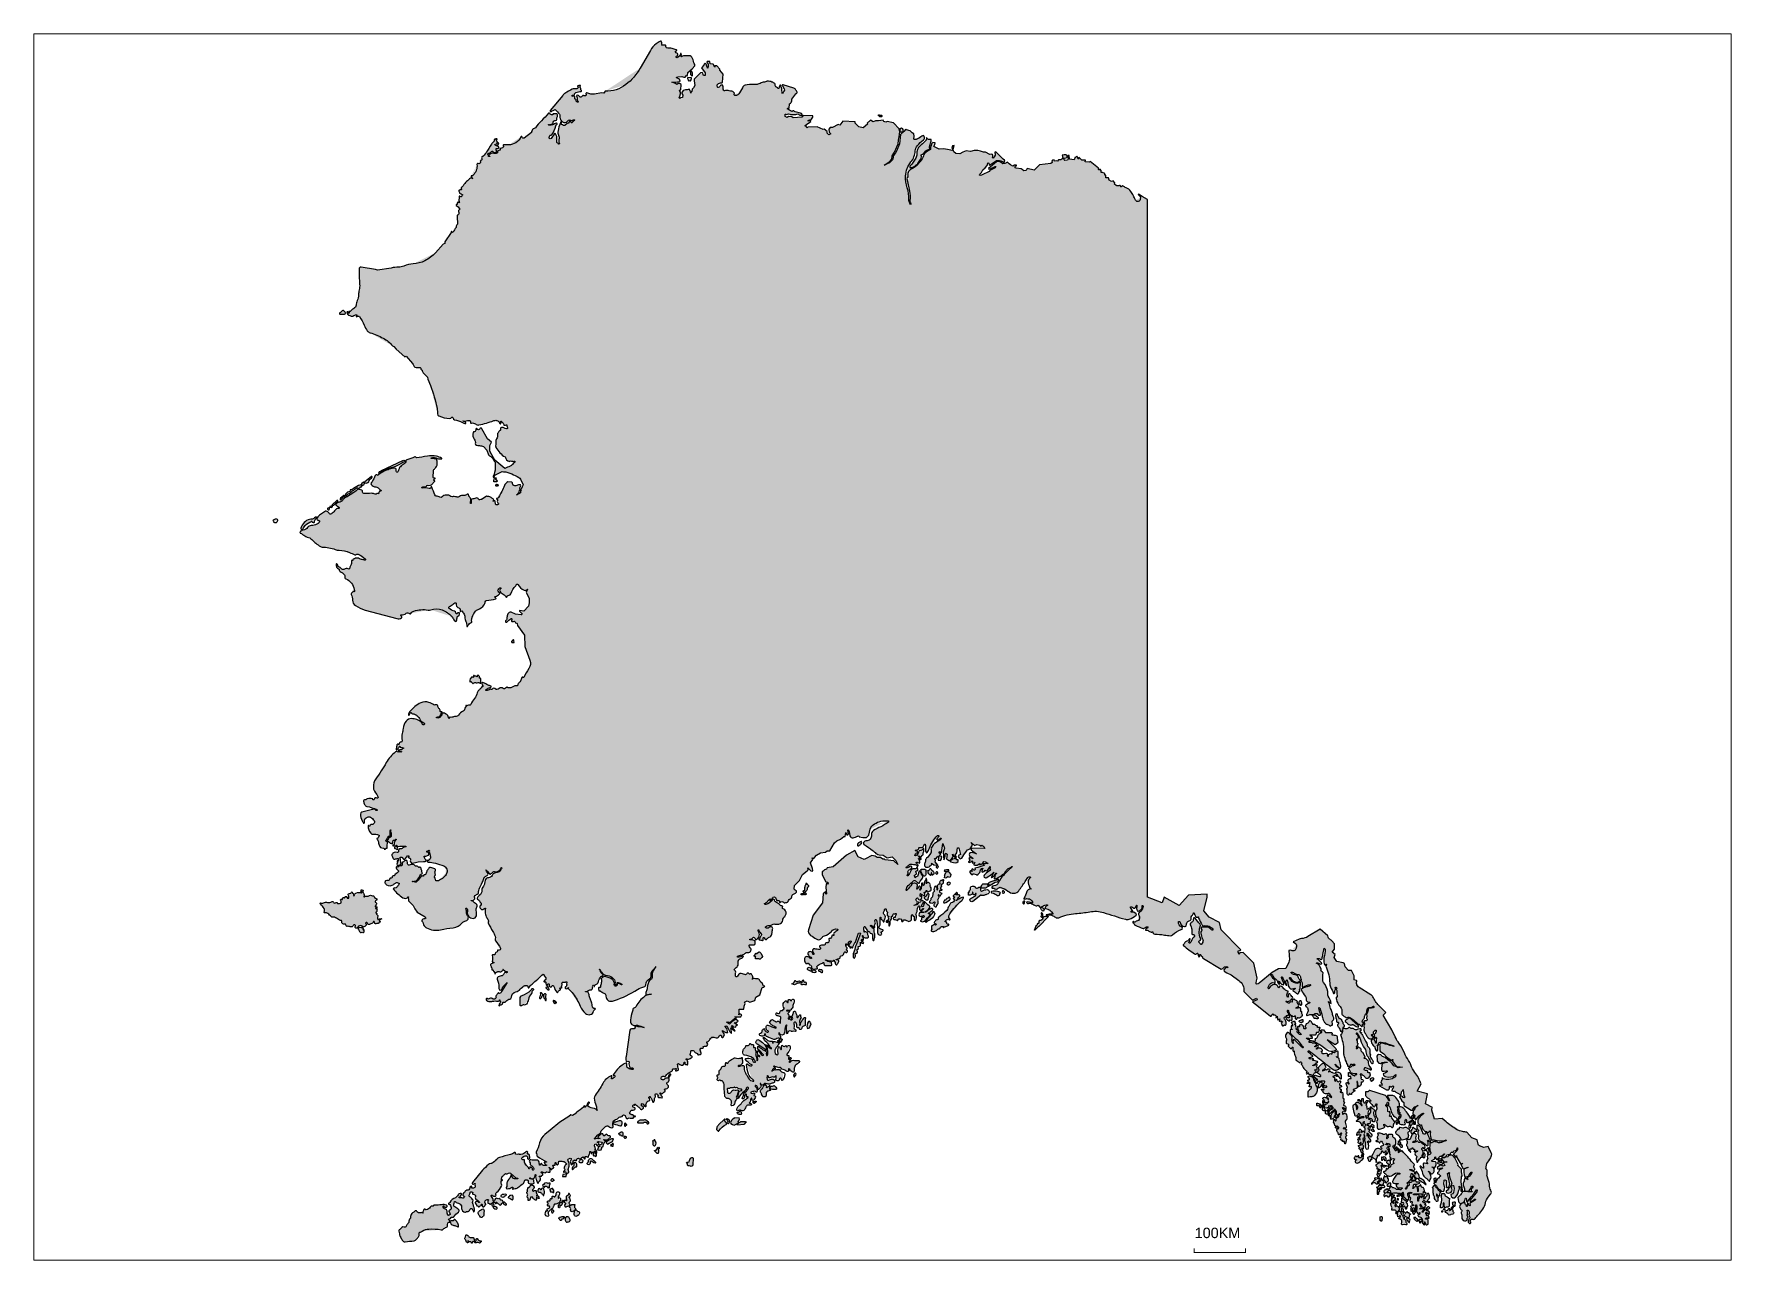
# Paper-space layout 'лист1' of a CAD drawing. Header units: millimetres. Extents: x 0 to 257, y 5 to 190.
# The model-space entities are those that its viewports show. They can reach past a viewport. Long polylines and large blocks are cut down to what shows.
import ezdxf

# ---------------------------------------------------------------- set-up
doc = ezdxf.new("R2010")
doc.units = ezdxf.units.MM
doc.layers.add('dwgmodels.com', color=250, linetype='Continuous')
doc.styles.get("Standard").update_dxf_attribs({"font": 'arial.ttf'})

psp = doc.layouts.new('лист1')

msp = doc.modelspace()

# ---------------------------------------------------------------- texts
at = {"layer": 'dwgmodels.com', "insert": (28553, 7774), "char_height": 200, "attachment_point": 1}
msp.add_mtext_dynamic_manual_height_columns('100KM', width=943.06, gutter_width=12.5, heights=[0], dxfattribs=at)

# ---------------------------------------------------------------- hatches: boundary and pattern name
at = {"layer": 'dwgmodels.com', "true_color": 0x8b8e92}
h = msp.add_hatch(color=252, dxfattribs=at)
h.dxf.hatch_style = 1
edge = h.paths.add_edge_path(flags=17)
edge.add_line((11516, 21565), (11493, 21560))
edge.add_arc((11505, 21507), 53.5, 103.3772, 145.7435)
edge.add_arc((11438, 21553), 27.6, 269.4926, 325.7435, ccw=False)
edge.add_arc((11436, 21300), 226, 89.4926, 150.6851)
edge.add_arc((11557, 21232), 365, 150.6851, 160.9069)
edge.add_arc((11235, 21343), 23.8, 160.9069, 258.7246)
edge.add_arc((11234, 21336), 16.8, 258.7246, 340.426)
edge.add_arc((11420, 21270), 181, 144.6044, 160.426, ccw=False)
edge.add_arc((11481, 21227), 256, 111.1729, 144.6044, ccw=False)
edge.add_arc((11370, 21513), 51.2, 291.1729, 325.4859)
edge.add_arc((11418, 21480), 7.05, 13.864, 145.4859, ccw=False)
edge.add_arc((11452, 21488), 28.3, 193.864, 260.499)
edge.add_arc((11460, 21534), 74.2, 260.499, 276.4493)
edge.add_arc((11467, 21469), 9.29, 276.4493, 374.2396)
edge.add_arc((11520, 21482), 45, 155.264, 194.2396, ccw=False)
edge.add_arc((11606, 21443), 140, 131.6018, 155.264, ccw=False)
edge.add_arc((11503, 21558), 14.5, 311.6018, 388.3981)
edge = h.paths.add_edge_path()
edge.add_line((10683, 21509), (10718, 21527))
edge.add_arc((10730, 21504), 26.2, 16.8645, 116.7877, ccw=False)
edge.add_arc((10708, 21497), 48.7, -61.2447, 16.8645, ccw=False)
edge.add_arc((10716, 21484), 33.7, 209.1288, 298.7553, ccw=False)
edge.add_arc((10673, 21471), 13.8, 346.2, 428.0879)
edge.add_arc((10695, 21494), 20.1, 129.3652, 209.6435, ccw=False)
edge = h.paths.add_edge_path(flags=17)
edge.add_line((11750, 21746), (11735, 21738))
edge.add_arc((11743, 21724), 15.4, 117.7961, 236.9927)
edge.add_arc((11761, 21753), 49.1, 236.9927, 260.312)
edge.add_arc((11754, 21712), 7.81, 260.312, 344.5682)
edge.add_arc((11685, 21731), 79, 344.5682, 366.0236)
edge.add_arc((11755, 21738), 8.98, 6.0236, 124.8937)
edge = h.paths.add_edge_path(flags=17)
edge.add_line((11802, 21779), (11778, 21772))
edge.add_arc((11780, 21764), 7.89, 107.0835, 242.9659)
edge.add_arc((11795, 21794), 41.5, 242.9659, 311.0126)
edge.add_arc((11816, 21770), 9.53, 311.0126, 420.7144)
edge.add_arc((11810, 21760), 21, 60.7144, 113.0152)
edge = h.paths.add_edge_path(flags=17)
edge.add_line((11910, 21883), (11824, 21810))
edge.add_arc((11831, 21802), 10.6, 130.4641, 269.8532)
edge.add_arc((11831, 21828), 37.3, 269.8532, 323.2223)
edge.add_arc((12022, 21686), 200, 119.4059, 143.2223, ccw=False)
edge.add_arc((11915, 21875), 16.3, 299.4059, 388.6676)
edge.add_arc((11920, 21877), 11.3, 28.6676, 149.9066)
edge = h.paths.add_edge_path(flags=17)
edge.add_line((12035, 21977), (11981, 21933))
edge.add_arc((11998, 21911), 28.2, 128.6266, 199.9209)
edge.add_arc((11982, 21905), 10.3, 199.9209, 333.6399)
edge.add_arc((12101, 21846), 123, 113.8797, 153.6399, ccw=False)
edge.add_arc((12047, 21968), 10.9, 293.8797, 395.0775)
edge.add_arc((12045, 21967), 13.7, 35.0775, 132.2687)
edge = h.paths.add_edge_path(flags=17)
edge.add_line((12358, 22186), (12330, 22174))
edge.add_arc((12567, 21627), 597, 113.4039, 128.2208)
edge.add_arc((12189, 22106), 13.6, 240.6285, 308.2208, ccw=False)
edge.add_arc((12177, 22084), 11.6, 60.6285, 180.0697)
edge.add_arc((12132, 22084), 33, -77.1964, 0.0697, ccw=False)
edge.add_arc((12163, 21949), 105, 102.8036, 151.5002)
edge.add_arc((12084, 21992), 15.8, 151.5002, 237.3737)
edge.add_arc((12081, 21986), 9.52, 237.3737, 313.2828)
edge.add_arc((12301, 21753), 311, 119.6922, 133.2828, ccw=False)
edge.add_arc((11941, 22384), 415, 299.6922, 311.1988)
edge.add_arc((12458, 21794), 369, 114.598, 131.1988, ccw=False)
edge.add_arc((12308, 22122), 8.3, -1.7933, 114.598, ccw=False)
edge.add_arc((12323, 22121), 6.68, 178.2067, 314.9858)
edge.add_arc((12374, 22070), 65.4, 105.7519, 134.9858, ccw=False)
edge.add_arc((12353, 22142), 9.48, 285.7519, 366.8065)
edge.add_arc((12372, 22145), 9.75, 63.3206, 186.8065, ccw=False)
edge.add_arc((12382, 22164), 11.9, 243.3206, 370.7603)
edge.add_arc((12363, 22160), 31.6, 10.7603, 53.1146)
edge.add_arc((12370, 22170), 19.9, 53.1146, 124.3134)
edge = h.paths.add_edge_path(flags=17)
edge.add_line((12420, 22234), (12392, 22214))
edge.add_arc((12401, 22200), 16.6, 125.6093, 221.2117)
edge.add_arc((12407, 22205), 24.3, 221.2117, 283.4703)
edge.add_arc((12403, 22222), 41.9, 283.4703, 337.6649)
edge.add_arc((12403, 22222), 41.9, 337.6649, 369.5742)
edge.add_arc((12431, 22227), 13.2, 9.5742, 148.0341)
edge = h.paths.add_edge_path(flags=17)
edge.add_line((12583, 22350), (12453, 22251))
edge.add_arc((12462, 22240), 14.2, 127.2335, 256.91)
edge.add_arc((12476, 22300), 76.1, 256.91, 297.9354)
edge.add_arc((12488, 22279), 51.3, 297.9354, 354.2444)
edge.add_arc((12577, 22270), 38.8, 109.1089, 174.2444, ccw=False)
edge.add_arc((12550, 22349), 45.3, 289.1089, 344.16)
edge.add_arc((12583, 22339), 10.5, 344.16, 450.3071)
edge = h.paths.add_edge_path(flags=17)
edge.add_line((12773, 22468), (13192, 22664))
edge.add_arc((13206, 22634), 33.3, 59.2684, 115.1286, ccw=False)
edge.add_arc((13215, 22649), 15.6, -70.4801, 59.2684, ccw=False)
edge.add_arc((13330, 22326), 328, 109.5199, 121.9653)
edge.add_arc((12802, 23171), 669, 283.6921, 301.9653, ccw=False)
edge.add_arc((13094, 21974), 563, 103.6921, 124.2898)
edge.add_arc((13225, 21783), 795, 124.2898, 127.7973)
edge.add_arc((12732, 22417), 8.36, 179.1271, 307.7973, ccw=False)
edge.add_arc((12761, 22417), 37.3, 128.5908, 179.1271, ccw=False)
edge.add_arc((12842, 22317), 166, 114.3058, 128.5908, ccw=False)
edge = h.paths.add_edge_path(flags=17)
edge.add_line((11968, 25502), (12057, 25504))
edge.add_arc((12056, 25524), 20.8, 271.0899, 344.9315)
edge.add_arc((12060, 25523), 16.7, 344.9315, 411.9798)
edge.add_arc((12105, 25580), 55.4, 205.4565, 231.9798, ccw=False)
edge.add_arc((12031, 25545), 26.5, 25.4565, 135.0615)
edge.add_arc((11466, 26109), 772, 312.9608, 315.0615, ccw=False)
edge.add_arc((11928, 25613), 94.2, 293.6845, 312.9608, ccw=False)
edge.add_arc((11971, 25515), 13.1, 113.6845, 258.3832)
edge = h.paths.add_edge_path(flags=17)
edge.add_line((18771, 30191), (18769, 30168))
edge.add_arc((18804, 30166), 34.9, 176.1817, 229.5338)
edge.add_arc((18828, 30194), 72.2, 229.5338, 246.2232)
edge.add_arc((18802, 30134), 6.9, 246.2232, 366.4811)
edge.add_arc((19048, 30162), 241, 174.8033, 186.4811, ccw=False)
edge.add_arc((18784, 30186), 24, 354.8033, 425.0076)
edge.add_arc((18788, 30194), 16, 65.0076, 149.44)
edge.add_arc((18794, 30190), 23.7, 149.44, 177.1123)
edge = h.paths.add_edge_path(flags=17)
edge.add_line((18775, 30090), (18722, 30091))
edge.add_arc((18722, 30081), 10.3, 89.1196, 203.4362)
edge.add_arc((16562, 29145), 2344, 22.671, 23.4362, ccw=False)
edge.add_arc((16562, 29145), 2344, 22.3236, 22.671, ccw=False)
edge.add_arc((18740, 30039), 10.5, 202.3236, 305.689)
edge.add_arc((18757, 30015), 19.1, 66.6369, 125.689, ccw=False)
edge.add_arc((18768, 30041), 8.89, 246.6369, 328.6226)
edge.add_arc((18678, 30095), 114, 328.6226, 349.0523)
edge.add_arc((18777, 30076), 14.2, 349.0523, 458.3028)
edge = h.paths.add_edge_path(flags=17)
edge.add_line((22475, 29330), (22454, 29328))
edge.add_arc((22452, 29343), 14.9, 195.9864, 276.1083, ccw=False)
edge.add_arc((22424, 29335), 13.7, 15.9864, 82.0624)
edge.add_arc((22428, 29360), 12, 142.5982, 262.0624, ccw=False)
edge.add_arc((22427, 29361), 10.9, 21.5425, 142.5982, ccw=False)
edge.add_arc((22444, 29368), 7.71, 201.5425, 306.2052)
edge.add_arc((22463, 29343), 23.6, 34.8923, 126.2052, ccw=False)
edge.add_arc((22467, 29345), 19, -10.8424, 34.8923, ccw=False)
edge.add_arc((22471, 29344), 14.9, 288.7205, 349.1576, ccw=False)
edge = h.paths.add_edge_path(flags=17)
edge.add_line((22839, 29037), (22839, 29091))
edge.add_line((22839, 29091), (22852, 29109))
edge.add_arc((22864, 29099), 15.3, 31.1519, 141.92, ccw=False)
edge.add_arc((22798, 29059), 93.1, -0.9963, 31.1519, ccw=False)
edge.add_arc((22872, 29058), 19.1, 284.3497, 359.0037, ccw=False)
edge.add_arc((22746, 29550), 527, 281.3161, 284.3497, ccw=False)
edge.add_arc((22847, 29042), 9.52, 212.5968, 281.3161, ccw=False)
edge = h.paths.add_edge_path(flags=17)
edge.add_line((15969, 12424), (16000, 12394))
edge.add_arc((16014, 12408), 20, 224.7965, 298.9624)
edge.add_arc((16019, 12399), 8.98, 298.9624, 393.1556)
edge.add_arc((16122, 12466), 114, 201.9856, 213.1556, ccw=False)
edge.add_arc((16411, 12583), 425, 196.6567, 201.9856, ccw=False)
edge.add_arc((15995, 12458), 8.37, 16.6567, 181.2676)
edge.add_arc((15969, 12458), 18.3, -82.757, 1.2676, ccw=False)
edge.add_arc((15972, 12432), 7.7, 97.243, 252.2939)
edge = h.paths.add_edge_path(flags=17)
edge.add_line((16134, 12179), (16120, 12183))
edge.add_arc((16117, 12174), 9.39, 74.7619, 180.9225)
edge.add_arc((16181, 12175), 73.2, 180.9225, 217.5453)
edge.add_arc((16141, 12144), 22.4, 217.5453, 262.5092)
edge.add_arc((16138, 12127), 5.58, 262.5092, 371.1193)
edge.add_arc((16152, 12130), 7.85, 97.8058, 191.1193, ccw=False)
edge.add_arc((14615, 23337), 11305, 277.8058, 277.8829)
edge.add_arc((16165, 12144), 4.62, 277.8829, 395.6708)
edge.add_arc((15535, 11692), 780, 35.6708, 36.4486)
edge.add_arc((16157, 12152), 6.47, 36.4486, 118.8639)
edge.add_arc((16152, 12161), 4.68, 155.6666, 298.8639, ccw=False)
edge.add_arc((16139, 12167), 9.16, 335.6666, 381.7251)
edge.add_arc((16139, 12167), 9.71, 21.7251, 57.1458)
edge.add_arc((16130, 12153), 26.6, 57.1458, 80.4402)
edge = h.paths.add_edge_path(flags=17)
edge.add_line((15921, 12288), (15920, 12258))
edge.add_arc((15960, 12256), 40.3, 176.944, 228.645)
edge.add_arc((15900, 12188), 50.5, 17.3942, 48.645, ccw=False)
edge.add_arc((16009, 12222), 63.9, 197.3942, 218.1949)
edge.add_arc((15964, 12187), 6.72, 218.1949, 376.4489)
edge.add_arc((16020, 12204), 51.6, 169.2833, 196.4489, ccw=False)
edge.add_arc((15941, 12218), 28.6, 349.2833, 394.1941)
edge.add_arc((15981, 12245), 19, 168.7869, 214.1941, ccw=False)
edge.add_arc((14990, 12442), 991, 348.7869, 351.269)
edge.add_arc((15950, 12294), 19.3, 351.269, 418.8161)
edge.add_arc((15946, 12287), 27.7, 58.8161, 144.9337)
edge.add_arc((15936, 12294), 16, 144.9337, 199.0441)
edge = h.paths.add_edge_path(flags=17)
edge.add_line((15848, 12243), (15857, 12267))
edge.add_arc((15750, 12308), 115, 339.4215, 371.3463)
edge.add_arc((15869, 12332), 6.63, 63.0823, 191.3463, ccw=False)
edge.add_arc((15848, 12291), 52.5, -1.7625, 63.0823, ccw=False)
edge.add_arc((15847, 12291), 53.2, 312.5307, 358.2375, ccw=False)
edge.add_arc((15904, 12229), 30.5, 132.5307, 169.0594)
edge.add_arc((15848, 12240), 26.5, 302.8834, 349.0594, ccw=False)
edge.add_arc((15858, 12225), 8.24, 203.7549, 302.8834, ccw=False)
edge.add_arc((15883, 12236), 35.7, 167.9378, 203.7549, ccw=False)
edge = h.paths.add_edge_path(flags=16)
edge.add_line((33306, 9072), (33286, 9077))
edge.add_arc((33289, 9091), 14.2, 128.4015, 256.3886, ccw=False)
edge.add_arc((33297, 9081), 27.5, 97.2704, 128.4015, ccw=False)
edge.add_arc((33292, 9122), 14.5, 277.2704, 327.0602)
edge.add_arc((33314, 9108), 12.1, 42.0768, 147.0602, ccw=False)
edge.add_arc((33270, 9068), 71.4, 20.7634, 42.0768, ccw=False)
edge.add_arc((33190, 9038), 157, 12.488, 20.7634, ccw=False)
edge.add_arc((33340, 9071), 3.82, -128.5371, 12.488, ccw=False)
edge.add_arc((33326, 9054), 18.2, 51.4629, 101.5873)
edge.add_arc((33316, 9103), 32.1, 251.6802, 281.5873, ccw=False)
edge = h.paths.add_edge_path(flags=16)
edge.add_line((33349, 8997), (33314, 9001))
edge.add_arc((33322, 9069), 68.3, 232.7769, 263.6673, ccw=False)
edge.add_arc((33292, 9029), 18.5, 158.4805, 232.7769, ccw=False)
edge.add_arc((33156, 9082), 127, 338.4805, 346.8893)
edge.add_arc((33288, 9052), 8.27, 43.3248, 166.8893, ccw=False)
edge.add_arc((33321, 9083), 37, 223.3248, 285.6012)
edge.add_arc((33337, 9024), 23.8, 30.0115, 105.6012, ccw=False)
edge.add_arc((33330, 9020), 32.6, -28.6458, 30.0115, ccw=False)
edge.add_arc((33345, 9011), 14.9, 284.347, 331.3542, ccw=False)
edge = h.paths.add_edge_path(flags=17)
edge.add_line((32782, 9955), (32779, 9948))
edge.add_arc((32767, 9954), 12.8, 266.023, 333.4082, ccw=False)
edge.add_arc((32766, 9930), 10.4, 86.023, 207.557)
edge.add_arc((32822, 9960), 74.3, 207.557, 238.9678)
edge.add_arc((32789, 9904), 9.02, 238.9678, 336.2936)
edge.add_arc((32717, 9936), 87.3, 336.2936, 355.0279)
edge.add_arc((32740, 9934), 64.3, 355.0279, 379.2411)
edge.add_arc((32791, 9952), 9.75, 19.2411, 159.7023)
edge = h.paths.add_edge_path(flags=17)
edge.add_line((32818, 9825), (32814, 9820))
edge.add_arc((32820, 9815), 7.87, 137.0872, 230.0743)
edge.add_arc((32811, 9805), 4.64, -50.0743, 50.0743, ccw=False)
edge.add_arc((32840, 9771), 39.5, 129.9257, 161.58)
edge.add_arc((32806, 9783), 4.2, 161.58, 299.5426)
edge.add_arc((32833, 9736), 49.4, 90.9336, 119.5426, ccw=False)
edge.add_arc((32832, 9792), 6.38, 270.9336, 400.1396)
edge.add_arc((32851, 9808), 19.1, 140.9131, 220.1396, ccw=False)
edge.add_arc((32832, 9824), 5.35, 320.9131, 453.4415)
edge.add_arc((32834, 9794), 34.6, 93.4415, 117.0009)
edge = h.paths.add_edge_path(flags=17)
edge.add_line((32780, 9845), (32769, 9840))
edge.add_arc((32783, 9803), 39.9, 110.8315, 162.962)
edge.add_arc((32731, 9819), 14.8, 255.6954, 342.962, ccw=False)
edge.add_arc((32725, 9796), 8.92, 75.6954, 199.9615)
edge.add_arc((32680, 9780), 39.1, -19.9615, 19.9615, ccw=False)
edge.add_arc((32680, 9780), 39.1, 317.984, 340.0385, ccw=False)
edge.add_arc((32725, 9738), 22.3, 137.984, 217.133)
edge.add_arc((32731, 9743), 29.1, 217.133, 284.7937)
edge.add_arc((32734, 9728), 14.2, 284.7937, 367.792)
edge.add_arc((32833, 9742), 84.7, 168.0624, 187.792, ccw=False)
edge.add_arc((32744, 9760), 6.08, 348.0624, 448.7778)
edge.add_arc((32744, 9788), 21.2, 234.3946, 268.7778, ccw=False)
edge.add_arc((32733, 9771), 1.21, 71.4967, 234.3946, ccw=False)
edge.add_arc((32767, 9873), 106, 251.4967, 266.2519)
edge.add_arc((32761, 9783), 15.4, 266.2519, 339.8774)
edge.add_arc((32925, 9723), 159, 146.7496, 159.8774, ccw=False)
edge.add_arc((32669, 9890), 147, 326.7496, 340.0658)
edge.add_arc((32800, 9843), 6.99, 340.0658, 485.7469)
edge.add_arc((32784, 9866), 21.2, 261.2092, 305.7469, ccw=False)
edge = h.paths.add_edge_path(flags=16)
edge.add_line((32478, 9867), (32464, 9856))
edge.add_arc((32474, 9843), 16.7, 127.2714, 198.3383)
edge.add_arc((32397, 9818), 64.1, -14.0108, 18.3383, ccw=False)
edge.add_arc((32472, 9799), 13.2, 165.9892, 280.3833)
edge.add_arc((32466, 9834), 48.5, 280.3833, 320.4883)
edge.add_arc((32496, 9809), 9.49, 320.4883, 454.674)
edge.add_arc((32494, 9840), 21.9, 242.7322, 274.674, ccw=False)
edge.add_arc((32484, 9822), 1.63, 78.4024, 242.7322, ccw=False)
edge.add_arc((32487, 9837), 13.1, 258.4024, 320.1348)
edge.add_arc((32487, 9837), 13.1, 320.1348, 383.0709)
edge.add_arc((32570, 9872), 77.3, 184.6221, 203.0709, ccw=False)
edge.add_arc((32488, 9865), 5.23, 4.6221, 121.0713)
edge.add_arc((32475, 9887), 20.2, 278.7599, 301.0713, ccw=False)
edge = h.paths.add_edge_path(flags=16)
edge.add_line((32179, 9137), (32176, 9093))
edge.add_arc((32186, 9092), 10.3, 175.7585, 336.2015)
edge.add_arc((32255, 9061), 65.1, 127.6372, 156.2015, ccw=False)
edge.add_arc((32221, 9105), 9.57, -16.758, 127.6372, ccw=False)
edge.add_arc((32249, 9097), 19.8, 163.242, 341.8212)
edge.add_arc((32230, 9103), 39.7, 341.8212, 398.672)
edge.add_arc((32181, 9063), 103, 38.672, 59.3253)
edge.add_arc((32226, 9139), 15, 59.3253, 166.055)
edge.add_arc((32201, 9145), 10, 213.3774, 346.055, ccw=False)
edge.add_arc((32186, 9135), 7.74, 33.3774, 169.0546)
edge = h.paths.add_edge_path(flags=17)
edge.add_line((31932, 9065), (31928, 9099))
edge.add_arc((31901, 9095), 26.8, 6.797, 48.5509)
edge.add_arc((31930, 9128), 17.2, 131.4491, 228.5509, ccw=False)
edge.add_arc((32013, 9035), 141, 114.4719, 131.4491, ccw=False)
edge.add_arc((31961, 9149), 16.2, 36.7984, 114.4719, ccw=False)
edge.add_arc((31903, 9106), 88.8, -0.2129, 36.7984, ccw=False)
edge.add_arc((31984, 9105), 7.92, 253.8874, 359.7871, ccw=False)
edge.add_arc((31977, 9084), 14.1, 73.8874, 192.6749)
edge.add_arc((31949, 9078), 15, -105.9247, 12.6749, ccw=False)
edge.add_arc((31934, 9026), 38.9, 74.0753, 93.3889)
edge = h.paths.add_edge_path(flags=16)
edge.add_line((31980, 9676), (31986, 9661))
edge.add_arc((32002, 9667), 17.1, 200.5783, 280.6247)
edge.add_arc((32016, 9591), 59.5, 73.3571, 100.6247, ccw=False)
edge.add_arc((32035, 9653), 5.09, 253.3571, 407.1059)
edge.add_arc((32112, 9736), 108, 212.2498, 227.1059, ccw=False)
edge.add_arc((32007, 9670), 16.6, 32.2498, 112.4891)
edge.add_arc((32191, 9224), 499, 112.4891, 114.966)
edge = h.paths.add_edge_path(flags=16)
edge.add_line((32006, 9724), (31986, 9736))
edge.add_arc((31997, 9755), 22, 150.463, 238.9651, ccw=False)
edge.add_arc((32060, 9720), 93.6, 138.1539, 150.463, ccw=False)
edge.add_arc((31997, 9775), 9.92, 22.9432, 138.1539, ccw=False)
edge.add_arc((32039, 9793), 35.5, 202.9432, 240.6456)
edge.add_arc((32012, 9746), 18.8, -31.9144, 60.6456, ccw=False)
edge.add_arc((32042, 9728), 15.5, 148.0856, 198.633)
edge.add_arc((32018, 9720), 9.67, -169.272, 18.633, ccw=False)
edge.add_arc((31990, 9714), 18.5, 10.728, 31.5343)
edge = h.paths.add_edge_path(flags=16)
edge.add_line((32527, 9471), (32527, 9460))
edge.add_arc((32533, 9460), 6.13, 178.4375, 283.4407)
edge.add_arc((32532, 9461), 7.5, 283.4407, 356.7961)
edge.add_arc((32513, 9462), 27.1, 356.7961, 401.6716)
edge.add_arc((32530, 9478), 3.83, 41.6716, 168.5522)
edge.add_arc((32540, 9476), 14.2, 168.5522, 198.3667)
h.paths.add_polyline_path([(32511, 9393), (32526, 9402), (32554, 9406), (32552, 9424), (32519, 9443), (32504, 9459), (32499, 9447), (32494, 9389), (32504, 9388)], flags=16)
edge = h.paths.add_edge_path(flags=17)
edge.add_line((33229, 8734), (33206, 8731))
edge.add_arc((33208, 8716), 15.4, 97.3438, 201.8383)
edge.add_arc((33100, 8673), 101, -0.9242, 21.8383, ccw=False)
edge.add_arc((33210, 8671), 9.08, 179.0758, 303.5024)
edge.add_arc((33190, 8702), 46.8, 303.5024, 348.2442)
edge.add_arc((33010, 8740), 230, 348.2442, 357.1275)
edge.add_arc((33233, 8729), 6.99, 357.1275, 486.583)
edge = h.paths.add_edge_path(flags=16)
edge.add_line((32992, 9214), (32986, 9196))
edge.add_arc((33071, 9167), 89.7, 161.1259, 189.7151)
edge.add_arc((33008, 9156), 25.2, 189.7151, 223.6215)
edge.add_arc((33002, 9151), 17.4, 223.6215, 286.2106)
edge.add_arc((33001, 9154), 20.5, 286.2106, 334.3059)
edge.add_arc((32954, 9177), 72.8, 334.3059, 374.132)
edge.add_arc((32940, 9173), 86.9, 14.132, 32.3138)
edge.add_arc((33004, 9213), 11.6, 32.3138, 175.5071)
edge = h.paths.add_edge_path(flags=16)
edge.add_line((33073, 9200), (33074, 9228))
edge.add_arc((33040, 9229), 33.8, 358.6346, 405.5487)
edge.add_arc((33085, 9275), 30.3, 188.4428, 225.5487, ccw=False)
edge.add_arc((33042, 9268), 13, 8.4428, 106.298)
edge.add_arc((33048, 9249), 33.2, 106.298, 144.7137)
edge.add_arc((33015, 9272), 6.82, 127.901, 324.7137, ccw=False)
edge.add_arc((33121, 9136), 179, 109.8143, 127.901, ccw=False)
edge.add_arc((33051, 9330), 27.1, 289.8143, 350.4358)
edge.add_arc((33084, 9324), 5.89, 6.7272, 170.4358, ccw=False)
edge.add_arc((32469, 9252), 625, 3.013, 6.7272, ccw=False)
edge.add_arc((33246, 9293), 153, 183.013, 193.2665)
edge.add_arc((33041, 9245), 57.1, -27.0674, 13.2665, ccw=False)
edge.add_arc((32999, 9266), 105, 320.8632, 332.9326, ccw=False)
edge.add_arc((33076, 9203), 4.59, 228.1226, 320.8632, ccw=False)
edge = h.paths.add_edge_path(flags=17)
edge.add_line((32861, 9752), (32861, 9711))
edge.add_arc((32894, 9711), 33.1, 179.9861, 253.8192)
edge.add_arc((32881, 9665), 14.3, -31.4945, 73.8192, ccw=False)
edge.add_arc((32964, 9614), 82.6, 148.5055, 204.5115)
edge.add_arc((32836, 9556), 58.4, -12.6571, 24.5115, ccw=False)
edge.add_arc((32969, 9526), 77.9, 167.3429, 209.2971)
edge.add_arc((32985, 9535), 96.4, 209.2971, 247.5668)
edge.add_arc((32851, 9212), 253, 40.3017, 67.5668, ccw=False)
edge.add_arc((33069, 9397), 32.2, 220.3017, 264.3662)
edge.add_arc((33067, 9380), 15.6, 264.3662, 351.3174)
edge.add_arc((32751, 9429), 335, 351.3174, 358.873)
edge.add_arc((33037, 9423), 49.8, 358.873, 395.874)
edge.add_arc((33091, 9462), 16.8, 144.9857, 215.874, ccw=False)
edge.add_arc((33080, 9469), 3.95, 22.1868, 144.9857, ccw=False)
edge.add_arc((33132, 9491), 52.6, 202.1868, 243.2529)
edge.add_arc((33117, 9461), 19.4, 243.2529, 300.7652)
edge.add_arc((33120, 9458), 15.4, 300.7652, 394.5909)
edge.add_arc((33316, 9593), 224, 197.0944, 214.5909, ccw=False)
edge.add_arc((32537, 9353), 592, 17.0944, 23.3532)
edge.add_arc((33029, 9566), 55.2, 23.3532, 66.7147)
edge.add_arc((33046, 9606), 12.2, 66.7147, 166.3607)
edge.add_arc((33010, 9615), 25.5, 290.0514, 346.3607, ccw=False)
edge.add_arc((33012, 9609), 19.2, 213.1273, 290.0514, ccw=False)
edge.add_arc((33322, 9811), 389, 198.4284, 213.1273, ccw=False)
edge.add_arc((32840, 9650), 119, 18.4284, 58.9642)
edge.add_arc((32817, 9612), 164, 58.9642, 70.0526)
edge.add_arc((32870, 9760), 6.52, 70.0526, 138.367)
edge.add_arc((32878, 9753), 16.7, 138.367, 181.0751)
edge = h.paths.add_edge_path(flags=17)
edge.add_line((32782, 9714), (32778, 9699))
edge.add_arc((32738, 9711), 42.1, 309.5872, 343.7294, ccw=False)
edge.add_arc((32794, 9644), 45.6, 129.5872, 178.0353)
edge.add_arc((32842, 9642), 94.3, 178.0353, 200.0003)
edge.add_arc((32763, 9613), 9.4, 200.0003, 291.1625)
edge.add_arc((33707, 7173), 2607, 110.1977, 111.1625, ccw=False)
edge.add_arc((32806, 9623), 3.19, 290.1977, 435.6911)
edge.add_arc((32808, 9629), 3.33, 76.2786, 255.6911, ccw=False)
edge.add_arc((32813, 9649), 17.6, 256.2786, 303.0187)
edge.add_arc((32819, 9639), 5.83, 303.0187, 378.5801)
edge.add_arc((32831, 9643), 6.34, 111.6836, 198.5801, ccw=False)
edge.add_arc((32836, 9629), 21.3, 55.8923, 111.6836, ccw=False)
edge.add_arc((32853, 9654), 9.02, 235.8923, 329.1367)
edge.add_arc((32844, 9660), 19.8, 329.1367, 416.8603)
edge.add_arc((33298, 10355), 811, 231.7908, 236.8603, ccw=False)
edge.add_arc((32791, 9711), 8.81, 51.7908, 165.3496)
edge = h.paths.add_edge_path(flags=17)
edge.add_line((32548, 10122), (32524, 10118))
edge.add_arc((32541, 10082), 40.1, 115.4373, 137.4354)
edge.add_arc((32528, 10094), 22.3, 137.4354, 208.2986)
edge.add_arc((32434, 10043), 84.1, -10.7862, 28.2986, ccw=False)
edge.add_arc((32524, 10026), 7.17, 169.2138, 293.5275)
edge.add_arc((32530, 10013), 7.3, -75.7794, 113.5275, ccw=False)
edge.add_arc((32533, 9998), 8.21, 104.2206, 237.215)
edge.add_arc((32499, 9944), 55.7, -24.8643, 57.215, ccw=False)
edge.add_arc((32483, 9951), 72.9, 302.4412, 335.1357, ccw=False)
edge.add_arc((32547, 9851), 45.7, 122.4412, 162.9607)
edge.add_arc((32513, 9861), 10.6, 162.9607, 258.8025)
edge.add_arc((32508, 9835), 16, -23.7984, 78.8025, ccw=False)
edge.add_arc((32552, 9816), 31.4, 156.2016, 251.1072)
edge.add_arc((32613, 9996), 222, 251.1072, 273.6441)
edge.add_arc((32626, 9791), 15.7, 273.6441, 396.0243)
edge.add_arc((32720, 9859), 101, 206.1629, 216.0243, ccw=False)
edge.add_arc((32638, 9819), 8.84, 110.1877, 206.1629, ccw=False)
edge.add_arc((32632, 9835), 8.54, 290.1877, 376.629)
edge.add_arc((32691, 9853), 53.5, 154.0884, 196.629, ccw=False)
edge.add_arc((32648, 9874), 5.15, 30.3125, 154.0884, ccw=False)
edge.add_arc((32589, 9839), 73.3, -9.2465, 30.3125, ccw=False)
edge.add_arc((32671, 9826), 9.44, 170.7535, 251.2334)
edge.add_arc((32679, 9851), 36, 251.2334, 308.6)
edge.add_arc((32822, 9672), 193, 103.9224, 128.6, ccw=False)
edge.add_arc((32773, 9870), 10.7, 283.9224, 428.3599)
edge.add_arc((32814, 9974), 101, 200.5956, 248.3599, ccw=False)
edge.add_arc((32600, 9893), 129, 20.5956, 40.3949)
edge.add_arc((33362, 10542), 872, 212.8558, 220.3949, ccw=False)
edge.add_arc((32528, 10003), 120, 32.8558, 80.7278)
edge = h.paths.add_edge_path(flags=16)
edge.add_line((32555, 9335), (32539, 9349))
edge.add_arc((32555, 9366), 23, 139.166, 228.1093, ccw=False)
edge.add_arc((32543, 9376), 7.51, 70.3075, 139.166, ccw=False)
edge.add_arc((32547, 9387), 3.81, 250.3075, 425.1476)
edge.add_arc((32550, 9393), 3.54, 82.924, 245.1476, ccw=False)
edge.add_arc((32547, 9371), 26.4, 32.9516, 82.924, ccw=False)
edge.add_arc((32514, 9349), 65.4, -7.6008, 32.9516, ccw=False)
edge.add_arc((32566, 9343), 13.4, 216.6608, 352.3992, ccw=False)
edge = h.paths.add_edge_path(flags=16)
edge.add_line((32438, 9335), (32442, 9328))
edge.add_arc((32449, 9332), 7.6, 209.5059, 312.5702)
edge.add_arc((32433, 9349), 31.4, 312.5702, 346.4395)
edge.add_arc((32469, 9341), 5.33, 39.7987, 166.4395, ccw=False)
edge.add_arc((32449, 9324), 30.8, -2.3817, 39.7987, ccw=False)
edge.add_arc((32483, 9323), 3.74, 177.6183, 295.5097)
edge.add_arc((32489, 9312), 8.14, 25.2265, 115.5097, ccw=False)
edge.add_arc((32489, 9312), 8.14, -46.7369, 25.2265, ccw=False)
edge.add_arc((32475, 9326), 27.5, 261.3611, 313.2631, ccw=False)
edge.add_arc((32940, 12387), 3124, 260.939, 261.3611, ccw=False)
edge.add_arc((32451, 9319), 16.6, 170.7318, 260.939, ccw=False)
edge.add_arc((32415, 9325), 20.3, 350.7318, 382.0565)
edge.add_arc((32436, 9333), 2.74, 36.9553, 202.0565, ccw=False)
edge.add_arc((32438, 9335), 0.123, 173.8827, 245.1291)
edge = h.paths.add_edge_path()
edge.add_line((27640, 27727), (27536, 27784))
edge.add_line((27536, 27784), (27463, 27829))
edge.add_line((27463, 27829), (27461, 27831))
edge.add_line((27461, 27831), (27457, 27824))
edge.add_line((27457, 27824), (27495, 27782))
edge.add_line((27495, 27782), (27499, 27753))
edge.add_arc((27439, 27745), 60.4, -54.3408, 7.4803, ccw=False)
edge.add_arc((27447, 27734), 46.3, 201.7055, 305.6592, ccw=False)
edge.add_arc((26661, 27421), 800, 21.7055, 28.2817)
edge.add_arc((26717, 27451), 736, 28.2817, 35.8122)
edge.add_arc((27135, 27752), 221, 35.8122, 66.626)
edge.add_arc((27404, 28375), 457, 238.1495, 246.626, ccw=False)
edge.add_arc((27152, 27970), 19.3, 58.1495, 149.6312)
edge.add_arc((27125, 27986), 11.9, 181.1605, 329.6312, ccw=False)
edge.add_arc((27100, 27985), 13.8, 1.1605, 117.3741)
edge.add_arc((27063, 28056), 66, 238.3889, 297.3741, ccw=False)
edge.add_line((27028, 28000), (26997, 28025))
edge.add_line((26997, 28025), (27007, 28052))
edge.add_line((27007, 28052), (26969, 28088))
edge.add_line((26969, 28088), (26941, 28073))
edge.add_line((26941, 28073), (26894, 28102))
edge.add_line((26894, 28102), (26880, 28148))
edge.add_line((26880, 28148), (26830, 28150))
edge.add_line((26830, 28150), (26832, 28197))
edge.add_line((26832, 28197), (26809, 28198))
edge.add_line((26809, 28198), (26810, 28234))
edge.add_line((26810, 28234), (26764, 28250))
edge.add_line((26764, 28250), (26737, 28249))
edge.add_line((26737, 28249), (26741, 28288))
edge.add_line((26741, 28288), (26721, 28314))
edge.add_line((26721, 28314), (26693, 28293))
edge.add_line((26693, 28293), (26689, 28306))
edge.add_line((26689, 28306), (26684, 28336))
edge.add_line((26684, 28336), (26526, 28464))
edge.add_line((26526, 28464), (26510, 28449))
edge.add_line((26510, 28449), (26430, 28454))
edge.add_line((26430, 28454), (26432, 28487))
edge.add_line((26432, 28487), (26366, 28491))
edge.add_line((26366, 28491), (26308, 28549))
edge.add_line((26308, 28549), (26298, 28510))
edge.add_line((26298, 28510), (26266, 28569))
edge.add_line((26266, 28569), (26253, 28542))
edge.add_line((26253, 28542), (26234, 28551))
edge.add_line((26234, 28551), (26217, 28495))
edge.add_line((26217, 28495), (26124, 28506))
edge.add_line((26124, 28506), (26118, 28579))
edge.add_line((26118, 28579), (26094, 28577))
edge.add_line((26094, 28577), (26100, 28513))
edge.add_line((26100, 28513), (26086, 28491))
edge.add_line((26086, 28491), (26036, 28486))
edge.add_line((26036, 28486), (26023, 28495))
edge.add_line((26023, 28495), (26019, 28519))
edge.add_line((26019, 28519), (26028, 28530))
edge.add_line((26028, 28530), (26052, 28536))
edge.add_line((26052, 28536), (26077, 28543))
edge.add_line((26077, 28543), (26078, 28572))
edge.add_line((26078, 28572), (26062, 28593))
edge.add_line((26062, 28593), (26024, 28593))
edge.add_line((26024, 28593), (25985, 28589))
edge.add_line((25985, 28589), (25987, 28569))
edge.add_line((25987, 28569), (25990, 28547))
edge.add_line((25990, 28547), (26005, 28534))
edge.add_line((26005, 28534), (25992, 28519))
edge.add_line((25992, 28519), (25955, 28493))
edge.add_line((25955, 28493), (25912, 28494))
edge.add_line((25912, 28494), (25889, 28468))
edge.add_line((25889, 28468), (25866, 28474))
edge.add_line((25866, 28474), (25835, 28468))
edge.add_line((25835, 28468), (25829, 28495))
edge.add_line((25829, 28495), (25797, 28488))
edge.add_line((25797, 28488), (25780, 28471))
edge.add_line((25780, 28471), (25790, 28442))
edge.add_line((25790, 28442), (25760, 28422))
edge.add_line((25760, 28422), (25545, 28399))
edge.add_line((25545, 28399), (25437, 28296))
edge.add_line((25437, 28296), (25306, 28330))
edge.add_line((25306, 28330), (25296, 28306))
edge.add_line((25296, 28306), (25275, 28286))
edge.add_line((25275, 28286), (25241, 28285))
edge.add_line((25241, 28285), (25207, 28308))
edge.add_line((25207, 28308), (25187, 28321))
edge.add_line((25187, 28321), (25087, 28332))
edge.add_line((25087, 28332), (25071, 28342))
edge.add_line((25071, 28342), (25069, 28364))
edge.add_line((25069, 28364), (25079, 28372))
edge.add_line((25079, 28372), (25099, 28377))
edge.add_line((25099, 28377), (25095, 28391))
edge.add_line((25095, 28391), (25057, 28395))
edge.add_line((25057, 28395), (25027, 28375))
edge.add_line((25027, 28375), (24981, 28400))
edge.add_line((24981, 28400), (24952, 28418))
edge.add_line((24952, 28418), (24923, 28450))
edge.add_line((24923, 28450), (24899, 28439))
edge.add_line((24899, 28439), (24871, 28423))
edge.add_line((24871, 28423), (24834, 28421))
edge.add_line((24834, 28421), (24797, 28443))
edge.add_line((24797, 28443), (24760, 28465))
edge.add_line((24760, 28465), (24709, 28456))
edge.add_line((24709, 28456), (24556, 28326))
edge.add_line((24556, 28326), (24561, 28317))
edge.add_line((24561, 28317), (24583, 28319))
edge.add_line((24583, 28319), (24682, 28367))
edge.add_line((24682, 28367), (24695, 28367))
edge.add_line((24695, 28367), (24681, 28344))
edge.add_line((24681, 28344), (24576, 28290))
edge.add_line((24576, 28290), (24573, 28279))
edge.add_line((24573, 28279), (24581, 28277))
edge.add_line((24581, 28277), (24418, 28200))
edge.add_line((24418, 28200), (24396, 28193))
edge.add_line((24396, 28193), (24381, 28200))
edge.add_line((24381, 28200), (24382, 28218))
edge.add_line((24382, 28218), (24416, 28253))
edge.add_line((24416, 28253), (24441, 28303))
edge.add_line((24441, 28303), (24491, 28342))
edge.add_line((24491, 28342), (24527, 28383))
edge.add_line((24527, 28383), (24534, 28407))
edge.add_line((24534, 28407), (24539, 28436))
edge.add_line((24539, 28436), (24558, 28432))
edge.add_line((24558, 28432), (24563, 28398))
edge.add_line((24563, 28398), (24575, 28394))
edge.add_line((24575, 28394), (24709, 28486))
edge.add_line((24709, 28486), (24765, 28484))
edge.add_line((24765, 28484), (24791, 28474))
edge.add_line((24791, 28474), (24835, 28458))
edge.add_line((24835, 28458), (24838, 28437))
edge.add_line((24838, 28437), (24856, 28439))
edge.add_line((24856, 28439), (24855, 28454))
edge.add_line((24855, 28454), (24870, 28471))
edge.add_line((24870, 28471), (24865, 28492))
edge.add_line((24865, 28492), (24837, 28507))
edge.add_line((24837, 28507), (24728, 28622))
edge.add_line((24728, 28622), (24704, 28648))
edge.add_line((24704, 28648), (24687, 28651))
edge.add_line((24687, 28651), (24677, 28644))
edge.add_line((24677, 28644), (24678, 28629))
edge.add_line((24678, 28629), (24685, 28615))
edge.add_line((24685, 28615), (24682, 28584))
edge.add_line((24682, 28584), (24666, 28553))
edge.add_line((24666, 28553), (24649, 28531))
edge.add_line((24649, 28531), (24637, 28527))
edge.add_line((24637, 28527), (24633, 28540))
edge.add_line((24633, 28540), (24638, 28562))
edge.add_line((24638, 28562), (24639, 28583))
edge.add_line((24639, 28583), (24629, 28599))
edge.add_line((24629, 28599), (24605, 28604))
edge.add_line((24605, 28604), (24579, 28601))
edge.add_line((24579, 28601), (24496, 28643))
edge.add_line((24496, 28643), (24456, 28648))
edge.add_line((24456, 28648), (24396, 28667))
edge.add_line((24396, 28667), (24347, 28674))
edge.add_line((24347, 28674), (24274, 28678))
edge.add_line((24274, 28678), (24201, 28660))
edge.add_line((24201, 28660), (24121, 28671))
edge.add_line((24121, 28671), (24054, 28648))
edge.add_line((24054, 28648), (23998, 28614))
edge.add_line((23998, 28614), (23917, 28621))
edge.add_line((23917, 28621), (23880, 28652))
edge.add_line((23880, 28652), (23866, 28693))
edge.add_line((23866, 28693), (23880, 28741))
edge.add_line((23880, 28741), (23889, 28773))
edge.add_line((23889, 28773), (23852, 28770))
edge.add_line((23852, 28770), (23843, 28724))
edge.add_line((23843, 28724), (23861, 28702))
edge.add_line((23861, 28702), (23858, 28687))
edge.add_line((23858, 28687), (23839, 28674))
edge.add_line((23839, 28674), (23819, 28683))
edge.add_line((23819, 28683), (23791, 28692))
edge.add_line((23791, 28692), (23689, 28708))
edge.add_line((23689, 28708), (23595, 28705))
edge.add_line((23595, 28705), (23492, 28753))
edge.add_line((23492, 28753), (23512, 28796))
edge.add_line((23512, 28796), (23520, 28827))
edge.add_line((23520, 28827), (23474, 28830))
edge.add_line((23474, 28830), (23450, 28809))
edge.add_line((23450, 28809), (23438, 28773))
edge.add_line((23438, 28773), (23429, 28744))
edge.add_line((23429, 28744), (23428, 28694))
edge.add_line((23428, 28694), (23367, 28664))
edge.add_arc((23432, 28531), 148, 116.1483, 164.3949)
edge.add_arc((23031, 28643), 268, 317.7717, 344.3949, ccw=False)
edge.add_arc((23735, 28004), 683, 137.7717, 142.7806)
edge.add_arc((23187, 28420), 5.84, 142.4895, 322.7806, ccw=False)
edge.add_arc((22676, 28813), 638, 322.4895, 330.9502)
edge.add_arc((23049, 28605), 212, 330.9502, 345.3771)
edge.add_arc((23233, 28557), 21.6, 345.3771, 408.1202)
edge.add_arc((23256, 28583), 13.1, 127.9242, 228.1202, ccw=False)
edge.add_arc((23278, 28555), 48.5, 98.1985, 127.9242, ccw=False)
edge.add_arc((23267, 28632), 29.1, 278.1985, 324.1423)
edge.add_arc((23775, 28265), 598, 136.5507, 144.1423, ccw=False)
edge.add_arc((23382, 28637), 57.1, 103.0613, 136.5507, ccw=False)
edge.add_arc((22400, 32870), 4289, 283.0613, 283.6593)
edge.add_arc((23412, 28706), 3.69, 283.6593, 397.3334)
edge.add_arc((23451, 28736), 45.3, 161.9259, 217.3334, ccw=False)
edge.add_arc((21681, 29314), 1817, 341.9259, 344.9291)
edge.add_arc((21681, 29314), 1817, 344.9291, 345.9072)
edge.add_arc((23426, 28876), 17.5, 345.9072, 462.2221)
edge.add_arc((23408, 28958), 66.8, 227.1123, 282.2221, ccw=False)
edge.add_arc((23396, 28946), 49.6, 198.9197, 227.1123, ccw=False)
edge.add_line((23349, 28929), (23341, 28878))
edge.add_line((23341, 28878), (23311, 28847))
edge.add_arc((21392, 30768), 2714, 312.5118, 314.9658, ccw=False)
edge.add_arc((23361, 28621), 198, 132.5118, 183.5434)
edge.add_arc((23025, 28600), 138, -31.9555, 3.5434, ccw=False)
edge.add_arc((21931, 29282), 1427, 320.6587, 328.0445, ccw=False)
edge.add_arc((23060, 28357), 33, 140.6587, 187.4142)
edge.add_arc((23038, 28354), 10.3, 187.4142, 280.3938)
edge.add_arc((22985, 28641), 303, 280.3938, 292.0133)
edge.add_arc((23047, 28488), 137, 292.0133, 319.2513)
edge.add_arc((23171, 28381), 26, 85.5445, 139.2513, ccw=False)
edge.add_arc((23172, 28403), 3.68, -40.9135, 85.5445, ccw=False)
edge.add_arc((22983, 28568), 255, 294.4612, 319.0865, ccw=False)
edge.add_arc((23184, 28126), 231, 114.4612, 142.2654)
edge.add_arc((23064, 28219), 79.5, 142.2654, 199.0324)
edge.add_arc((22947, 28178), 43.9, -48.0932, 19.0324, ccw=False)
edge.add_arc((22996, 28124), 28.6, 131.9068, 212.3681)
edge.add_line((22972, 28109), (23019, 27887))
edge.add_arc((22465, 27769), 566, -6.2007, 12.0006, ccw=False)
edge.add_arc((23105, 27700), 77, 173.7993, 211.836)
edge.add_arc((23009, 27640), 35.3, -23.3406, 31.836, ccw=False)
edge.add_line((23042, 27626), (23013, 27686))
edge.add_arc((23085, 27720), 79.3, 175.2243, 205.6152, ccw=False)
edge.add_arc((22465, 27772), 542, 355.2243, 379.4637)
edge.add_arc((23545, 28153), 603, 177.1911, 199.4637, ccw=False)
edge.add_arc((23408, 28160), 466, 140.6664, 177.1911, ccw=False)
edge.add_arc((22757, 28693), 376, 320.6664, 356.5608)
edge.add_arc((23301, 28661), 169, 138.6259, 176.5608, ccw=False)
edge.add_arc((23805, 28217), 840, 127.7828, 138.6259, ccw=False)
edge.add_arc((23256, 28925), 54.8, 307.7828, 387.2851)
edge.add_arc((23279, 28936), 29.8, 27.2851, 131.9232)
edge.add_arc((23031, 29212), 341, 292.7879, 311.9232, ccw=False)
edge.add_arc((23130, 28977), 85.9, 252.5073, 292.7879, ccw=False)
edge.add_line((23104, 28895), (23109, 28957))
edge.add_line((23109, 28957), (23104, 29001))
edge.add_line((23104, 29001), (23071, 29020))
edge.add_line((23071, 29020), (23032, 29058))
edge.add_line((23032, 29058), (22959, 29077))
edge.add_line((22959, 29077), (22951, 29092))
edge.add_line((22951, 29092), (22908, 29049))
edge.add_line((22908, 29049), (22847, 28985))
edge.add_line((22847, 28985), (22826, 28809))
edge.add_line((22826, 28809), (22766, 28662))
edge.add_line((22766, 28662), (22743, 28622))
edge.add_line((22743, 28622), (22702, 28575))
edge.add_line((22702, 28575), (22700, 28539))
edge.add_line((22700, 28539), (22688, 28495))
edge.add_line((22688, 28495), (22630, 28437))
edge.add_line((22630, 28437), (22531, 28394))
edge.add_line((22531, 28394), (22639, 28466))
edge.add_line((22639, 28466), (22678, 28509))
edge.add_line((22678, 28509), (22686, 28576))
edge.add_line((22686, 28576), (22730, 28642))
edge.add_line((22730, 28642), (22776, 28750))
edge.add_line((22776, 28750), (22798, 28808))
edge.add_line((22798, 28808), (22808, 28878))
edge.add_line((22808, 28878), (22817, 28944))
edge.add_line((22817, 28944), (22830, 29038))
edge.add_line((22830, 29038), (22822, 29098))
edge.add_line((22822, 29098), (22708, 29215))
edge.add_line((22708, 29215), (22585, 29239))
edge.add_line((22585, 29239), (22559, 29229))
edge.add_line((22559, 29229), (22520, 29238))
edge.add_line((22520, 29238), (22510, 29264))
edge.add_line((22510, 29264), (22419, 29255))
edge.add_line((22419, 29255), (22361, 29256))
edge.add_line((22361, 29256), (22315, 29233))
edge.add_line((22315, 29233), (22266, 29266))
edge.add_line((22266, 29266), (22201, 29208))
edge.add_line((22201, 29208), (22202, 29187))
edge.add_line((22202, 29187), (22122, 29117))
edge.add_line((22122, 29117), (22035, 29134))
edge.add_line((22035, 29134), (21967, 29205))
edge.add_line((21967, 29205), (21969, 29234))
edge.add_line((21969, 29234), (21728, 29249))
edge.add_line((21728, 29249), (21666, 29171))
edge.add_line((21666, 29171), (21634, 29179))
edge.add_line((21634, 29179), (21526, 29123))
edge.add_line((21526, 29123), (21484, 29121))
edge.add_line((21484, 29121), (21456, 29088))
edge.add_line((21456, 29088), (21463, 29030))
edge.add_line((21463, 29030), (21493, 29000))
edge.add_line((21493, 29000), (21456, 28979))
edge.add_line((21456, 28979), (21420, 29015))
edge.add_line((21420, 29015), (21422, 29045))
edge.add_line((21422, 29045), (21364, 29088))
edge.add_line((21364, 29088), (21342, 29086))
edge.add_line((21342, 29086), (21226, 29136))
edge.add_line((21226, 29136), (21048, 29132))
edge.add_line((21048, 29132), (21036, 29117))
edge.add_line((21036, 29117), (21022, 29127))
edge.add_line((21022, 29127), (21022, 29142))
edge.add_line((21022, 29142), (20999, 29142))
edge.add_line((20999, 29142), (20998, 29162))
edge.add_line((20998, 29162), (21021, 29183))
edge.add_line((21021, 29183), (21089, 29225))
edge.add_line((21089, 29225), (21103, 29237))
edge.add_line((21103, 29237), (21098, 29252))
edge.add_line((21098, 29252), (21074, 29254))
edge.add_line((21074, 29254), (21055, 29247))
edge.add_line((21055, 29247), (21051, 29260))
edge.add_line((21051, 29260), (21081, 29270))
edge.add_line((21081, 29270), (21105, 29266))
edge.add_line((21105, 29266), (21145, 29322))
edge.add_line((21145, 29322), (21146, 29348))
edge.add_line((21146, 29348), (20955, 29357))
edge.add_line((20955, 29357), (20931, 29324))
edge.add_line((20931, 29324), (20845, 29320))
edge.add_line((20845, 29320), (20762, 29312))
edge.add_line((20762, 29312), (20740, 29331))
edge.add_line((20740, 29331), (20671, 29335))
edge.add_line((20671, 29335), (20647, 29318))
edge.add_line((20647, 29318), (20609, 29338))
edge.add_line((20609, 29338), (20606, 29375))
edge.add_arc((20615, 29376), 8.99, 55.2536, 184.7692, ccw=False)
edge.add_arc((20637, 29408), 30.5, 235.2536, 297.5121)
edge.add_arc((20675, 29336), 50.6, 66.6861, 117.5121, ccw=False)
edge.add_arc((20740, 29487), 114, 246.6861, 285.4536)
edge.add_arc((20781, 29336), 42.5, 66.4995, 105.4536, ccw=False)
edge.add_arc((20811, 29405), 32.5, 246.4995, 314.8685)
edge.add_arc((20851, 29366), 23.4, 46.3747, 134.8685, ccw=False)
edge.add_arc((20929, 29448), 90.1, 226.3747, 266.5633)
edge.add_arc((20925, 29372), 14.7, 266.5633, 377.0189)
edge.add_arc((20900, 29365), 40, 17.0189, 80.0563)
edge.add_arc((21119, 30611), 1225, 255.0074, 260.0563, ccw=False)
edge.add_arc((20816, 29482), 55.9, 220.1845, 255.0074, ccw=False)
edge.add_arc((20766, 29440), 9.37, 40.1845, 141.3496)
edge.add_arc((20741, 29460), 23.6, 241.8468, 321.3496, ccw=False)
edge.add_arc((23342, 34322), 5538, 241.0269, 241.8468, ccw=False)
edge.add_arc((20666, 29488), 12.1, 51.8623, 241.0269, ccw=False)
edge.add_arc((20679, 29505), 9.1, 231.8623, 339.2192)
edge.add_line((20687, 29501), (20691, 29582))
edge.add_line((20691, 29582), (20710, 29594))
edge.add_arc((20678, 29643), 58.9, 303.2794, 374.9174)
edge.add_arc((20752, 29663), 17.8, 138.2078, 194.9174, ccw=False)
edge.add_line((20738, 29675), (20814, 29774))
edge.add_arc((20847, 29749), 41.3, 119.6549, 142.6204, ccw=False)
edge.add_arc((20815, 29806), 23.9, 299.6549, 393.9126)
edge.add_arc((21030, 29951), 236, 205.0798, 213.9126, ccw=False)
edge.add_arc((20763, 29825), 59.4, 25.0798, 79.4694)
edge.add_line((20774, 29884), (20566, 29954))
edge.add_arc((20562, 29942), 12.3, 71.4173, 235.3982)
edge.add_line((20555, 29932), (20587, 29875))
edge.add_arc((20552, 29855), 41.3, -39.7255, 29.7743, ccw=False)
edge.add_arc((20676, 29751), 121, 140.2745, 167.7537)
edge.add_line((20558, 29777), (20549, 29793))
edge.add_line((20549, 29793), (20543, 29862))
edge.add_arc((20458, 29855), 85.3, 4.885, 27.7948)
edge.add_arc((20591, 29925), 65.1, 178.8054, 207.7948, ccw=False)
edge.add_arc((20509, 29927), 17.2, 358.8054, 425.442)
edge.add_arc((20512, 29933), 10.8, 65.442, 165.108)
edge.add_arc((18904, 30360), 1652, 343.1746, 345.108, ccw=False)
edge.add_arc((20480, 29884), 6.67, 223.8143, 343.1746, ccw=False)
edge.add_arc((20387, 29795), 122, 43.8143, 65.5125)
edge.add_arc((20453, 29941), 38.6, 167.759, 245.5125, ccw=False)
edge.add_arc((20389, 29955), 26.9, 347.759, 411.9483)
edge.add_arc((20284, 29820), 198, 51.9483, 70.0219)
edge.add_arc((20239, 29696), 330, 70.0219, 85.4899)
edge.add_arc((20262, 29994), 30.9, 85.4899, 129.5203)
edge.add_arc((20210, 30058), 52, 264.8385, 309.5203, ccw=False)
edge.add_arc((20197, 29922), 84.8, 84.8385, 117.1131)
edge.add_arc((19891, 30520), 587, 288.7004, 297.1131, ccw=False)
edge.add_arc((20021, 30135), 180, 266.0815, 288.7004, ccw=False)
edge.add_arc((19965, 29315), 642, 86.0815, 102.2188)
edge.add_arc((19844, 29877), 66.7, 102.2188, 164.5286)
edge.add_line((19779, 29894), (19724, 29795))
edge.add_arc((19635, 29844), 102, 272.2395, 331.0812, ccw=False)
edge.add_arc((19639, 29762), 19, 159.2643, 272.2395, ccw=False)
edge.add_arc((19587, 29781), 36.1, 339.2643, 415.7664)
edge.add_arc((19548, 29724), 105, 55.7664, 78.1918)
edge.add_arc((19283, 28455), 1402, 78.1918, 82.1182)
edge.add_arc((19463, 29757), 86.8, 82.1182, 111.7161)
edge.add_arc((19426, 29852), 14.9, 190.2324, 291.7161, ccw=False)
edge.add_arc((20115, 29976), 716, 183.408, 190.2324, ccw=False)
edge.add_arc((19388, 29933), 13.2, 3.408, 90.3709)
edge.add_arc((19388, 29859), 87.5, 90.3709, 107.6869)
edge.add_arc((19374, 29904), 40.3, 107.6869, 154.8147)
edge.add_arc((19304, 29937), 37, 276.9666, 334.8147, ccw=False)
edge.add_arc((19307, 29914), 14.3, 180.7831, 276.9666, ccw=False)
edge.add_arc((19216, 29913), 76.8, 0.7831, 19.0927)
edge.add_arc((19308, 29945), 20.8, 134.307, 199.0927, ccw=False)
edge.add_arc((19372, 29879), 113, 86.0676, 134.307, ccw=False)
edge.add_arc((19381, 30005), 13.6, 266.0676, 344.675)
edge.add_line((19394, 30002), (19406, 30161))
edge.add_line((19406, 30161), (19343, 30236))
edge.add_line((19343, 30236), (19339, 30258))
edge.add_line((19339, 30258), (19282, 30319))
edge.add_line((19282, 30319), (19244, 30319))
edge.add_line((19244, 30319), (19244, 30297))
edge.add_line((19244, 30297), (19212, 30355))
edge.add_line((19212, 30355), (19150, 30358))
edge.add_line((19150, 30358), (19148, 30407))
edge.add_line((19148, 30407), (19093, 30407))
edge.add_line((19093, 30407), (19086, 30397))
edge.add_line((19086, 30397), (19092, 30376))
edge.add_line((19092, 30376), (19115, 30352))
edge.add_line((19115, 30352), (19116, 30314))
edge.add_line((19116, 30314), (19110, 30273))
edge.add_line((19110, 30273), (19095, 30293))
edge.add_line((19095, 30293), (19079, 30330))
edge.add_line((19079, 30330), (19077, 30354))
edge.add_line((19077, 30354), (19057, 30371))
edge.add_line((19057, 30371), (19036, 30353))
edge.add_line((19036, 30353), (19032, 30334))
edge.add_line((19032, 30334), (18987, 30280))
edge.add_line((18987, 30280), (19053, 30187))
edge.add_line((19053, 30187), (19053, 30167))
edge.add_line((19053, 30167), (19054, 30134))
edge.add_line((19054, 30134), (19025, 30133))
edge.add_line((19025, 30133), (19014, 30150))
edge.add_line((19014, 30150), (19008, 30176))
edge.add_line((19008, 30176), (18995, 30191))
edge.add_line((18995, 30191), (18966, 30182))
edge.add_line((18966, 30182), (18841, 30064))
edge.add_line((18841, 30064), (18840, 30030))
edge.add_line((18840, 30030), (18857, 29938))
edge.add_line((18857, 29938), (18830, 29890))
edge.add_line((18830, 29890), (18801, 29868))
edge.add_line((18801, 29868), (18795, 29821))
edge.add_line((18795, 29821), (18785, 29815))
edge.add_line((18785, 29815), (18775, 29789))
edge.add_line((18775, 29789), (18762, 29842))
edge.add_line((18762, 29842), (18745, 29865))
edge.add_line((18745, 29865), (18703, 29857))
edge.add_line((18703, 29857), (18675, 29852))
edge.add_line((18675, 29852), (18626, 29844))
edge.add_line((18626, 29844), (18602, 29804))
edge.add_line((18602, 29804), (18600, 29782))
edge.add_line((18600, 29782), (18624, 29749))
edge.add_line((18624, 29749), (18618, 29704))
edge.add_line((18618, 29704), (18580, 29699))
edge.add_line((18580, 29699), (18565, 29685))
edge.add_line((18565, 29685), (18549, 29702))
edge.add_line((18549, 29702), (18567, 29734))
edge.add_line((18567, 29734), (18579, 29775))
edge.add_line((18579, 29775), (18576, 29809))
edge.add_line((18576, 29809), (18556, 29841))
edge.add_line((18556, 29841), (18566, 29854))
edge.add_line((18566, 29854), (18584, 29857))
edge.add_line((18584, 29857), (18592, 29957))
edge.add_line((18592, 29957), (18569, 29973))
edge.add_line((18569, 29973), (18531, 29974))
edge.add_line((18531, 29974), (18508, 29959))
edge.add_line((18508, 29959), (18481, 29977))
edge.add_line((18481, 29977), (18407, 30002))
edge.add_line((18407, 30002), (18518, 30010))
edge.add_line((18518, 30010), (18558, 30007))
edge.add_line((18558, 30007), (18569, 30025))
edge.add_line((18569, 30025), (18556, 30063))
edge.add_line((18556, 30063), (18533, 30071))
edge.add_line((18533, 30071), (18504, 30079))
edge.add_line((18504, 30079), (18500, 30098))
edge.add_line((18500, 30098), (18526, 30104))
edge.add_line((18526, 30104), (18603, 30112))
edge.add_line((18603, 30112), (18639, 30103))
edge.add_line((18639, 30103), (18666, 30097))
edge.add_line((18666, 30097), (18691, 30131))
edge.add_line((18691, 30131), (18714, 30131))
edge.add_line((18714, 30131), (18720, 30191))
edge.add_line((18720, 30191), (18802, 30259))
edge.add_line((18802, 30259), (18852, 30318))
edge.add_arc((18834, 30333), 23.3, 319.9166, 396.4229)
edge.add_arc((18923, 30399), 87.7, 192.517, 216.4229, ccw=False)
edge.add_arc((18396, 30282), 452, 12.517, 27.3307)
edge.add_arc((18761, 30470), 40.9, 27.3307, 81.6117)
edge.add_arc((18688, 29972), 545, 81.6117, 95.9183)
edge.add_arc((18637, 30468), 46.5, 95.9183, 137.1579)
edge.add_arc((18596, 30505), 8.13, 156.0004, 317.1579, ccw=False)
edge.add_arc((18524, 30537), 71.1, 336.0004, 376.9266)
edge.add_arc((18585, 30556), 7, 16.9266, 167.6707)
edge.add_arc((18474, 30580), 107, 289.5047, 347.6707, ccw=False)
edge.add_arc((18506, 30492), 13.1, 193.8411, 289.5047, ccw=False)
edge.add_arc((18506, 30492), 13.9, 110.8106, 193.8411, ccw=False)
edge.add_arc((18489, 30537), 34.1, 290.8106, 378.5152)
edge.add_arc((18493, 30538), 30.7, 18.5152, 62.8553)
edge.add_arc((18533, 30616), 57.9, 208.7011, 242.8553, ccw=False)
edge.add_arc((18496, 30596), 16.1, 145.5705, 208.7011, ccw=False)
edge.add_line((18483, 30606), (18501, 30617))
edge.add_arc((18497, 30624), 7.61, 303.2482, 442.3909)
edge.add_arc((18534, 30901), 272, 243.3328, 262.3909, ccw=False)
edge.add_arc((18377, 30587), 78.7, 63.3328, 100.6318)
edge.add_arc((18343, 30768), 104, 250.0489, 280.6318, ccw=False)
edge.add_arc((18314, 30689), 20.5, 166.7945, 250.0489, ccw=False)
edge.add_arc((18270, 30699), 24.5, 346.7945, 441.2218)
edge.add_arc((18257, 30611), 114, 81.2218, 106.2973)
edge.add_arc((18222, 30731), 11.2, 151.0891, 286.2973, ccw=False)
edge.add_arc((18170, 30759), 47.8, 331.0891, 411.5555)
edge.add_arc((18192, 30787), 12.4, 51.5555, 119.3264)
edge.add_arc((18579, 30098), 803, 119.3264, 125.9853)
edge.add_arc((18351, 30412), 415, 125.9853, 149.9927)
edge.add_line((17992, 30619), (17796, 30277))
edge.add_arc((16841, 30824), 1101, 307.8639, 330.2399, ccw=False)
edge.add_arc((17147, 30429), 602, 267.0277, 307.8639, ccw=False)
edge.add_line((17116, 29829), (17091, 29791))
edge.add_line((17091, 29791), (17046, 29795))
edge.add_line((17046, 29795), (16911, 29773))
edge.add_arc((16870, 30024), 254, 244.64, 279.2191, ccw=False)
edge.add_arc((16756, 29783), 12.4, 64.64, 167.3465)
edge.add_arc((16765, 29781), 21.8, 167.3465, 208.4711)
edge.add_arc((16725, 29759), 23.2, -81.655, 28.4711, ccw=False)
edge.add_arc((16723, 29774), 37.8, 238.6883, 278.345, ccw=False)
edge.add_arc((16690, 29720), 25.1, 58.6883, 157.7361)
edge.add_arc((16640, 29741), 29.6, 212.9855, 337.7361, ccw=False)
edge.add_arc((16565, 29692), 58.9, 32.9855, 81.6571)
edge.add_arc((16572, 29739), 11.4, 81.6571, 202.8251)
edge.add_arc((16403, 29668), 172, -1.6721, 22.8251, ccw=False)
edge.add_arc((16611, 29662), 35.5, 178.3279, 230.5754)
edge.add_arc((16578, 29623), 15.7, -3.6682, 50.5754, ccw=False)
edge.add_arc((16586, 29622), 8.34, 238.3129, 356.3318, ccw=False)
edge.add_arc((16538, 29544), 83, 58.3129, 72.0119)
edge.add_arc((16567, 29635), 12.1, 182.5227, 252.0119, ccw=False)
edge.add_arc((16461, 29630), 93.7, 2.5227, 23.8229)
edge.add_arc((16536, 29663), 11.8, 23.8229, 93.023)
edge.add_arc((16535, 29683), 7.94, 178.4692, 273.023, ccw=False)
edge.add_arc((16104, 29695), 424, 358.4692, 363.5409)
edge.add_arc((16516, 29720), 10.5, 3.5409, 117.1303)
edge.add_arc((16498, 29756), 29.7, 228.3368, 297.1303, ccw=False)
edge.add_arc((16485, 29741), 10.5, 52.7213, 228.3368, ccw=False)
edge.add_arc((16502, 29763), 16.9, 232.7213, 322.3088)
edge.add_arc((16483, 29778), 40.9, 322.3088, 356.0317)
edge.add_arc((16555, 29773), 31.3, 105.92, 176.0317, ccw=False)
edge.add_arc((16717, 29202), 625, 96.4036, 105.92, ccw=False)
edge.add_arc((16646, 29836), 12.5, 276.4036, 420.9148)
edge.add_arc((16663, 29866), 22.3, 166.2843, 240.9148, ccw=False)
edge.add_arc((16622, 29876), 20, 346.2843, 409.056)
edge.add_arc((16651, 29909), 23.8, 137.39, 229.056, ccw=False)
edge.add_arc((16626, 29932), 9.45, 317.39, 460.6957)
edge.add_arc((17159, 27112), 2879, 100.6957, 101.4211)
edge.add_arc((16591, 29923), 10.8, 101.4211, 225.4726)
edge.add_arc((16567, 29899), 23.7, -53.6535, 45.4726, ccw=False)
edge.add_arc((16559, 29910), 37.3, 255.7967, 306.3465, ccw=False)
edge.add_line((16550, 29874), (16513, 29876))
edge.add_arc((16508, 29814), 62.2, 85.4314, 118.564)
edge.add_arc((17682, 27659), 2517, 118.564, 122.3825)
edge.add_arc((16433, 29627), 186, 122.3825, 139.7916)
edge.add_line((16291, 29747), (16049, 29456))
edge.add_arc((16060, 29446), 14.9, 140.2777, 260.1828)
edge.add_arc((16062, 29454), 23.1, 260.1828, 309.3798)
edge.add_arc((16199, 29287), 194, 110.0514, 129.3798, ccw=False)
edge.add_arc((16139, 29452), 17.7, 48.1984, 110.0514, ccw=False)
edge.add_arc((15594, 28842), 836, 40.3754, 48.1984, ccw=False)
edge.add_arc((16205, 29362), 33.2, -12.7063, 40.3754, ccw=False)
edge.add_arc((16353, 29329), 118, 167.2937, 228.139)
edge.add_arc((16328, 29301), 80.7, 228.139, 271.239)
edge.add_arc((16328, 29301), 80.7, 271.239, 323.4854)
edge.add_arc((16426, 29228), 41.6, 46.9417, 143.4854, ccw=False)
edge.add_arc((16466, 29270), 16.7, 226.9417, 313.9643)
edge.add_arc((16514, 29220), 53.2, 85.4371, 133.9643, ccw=False)
edge.add_arc((16518, 29267), 5.96, -60.5822, 85.4371, ccw=False)
edge.add_arc((16575, 29167), 109, 119.4178, 140.6611)
edge.add_arc((16796, 28986), 396, 140.6611, 144.1352)
edge.add_arc((16468, 29223), 9.01, 233.3368, 324.1352, ccw=False)
edge.add_arc((16494, 29257), 51.6, 196.9963, 233.3368, ccw=False)
edge.add_arc((16431, 29237), 14.7, 16.9963, 158.9891)
edge.add_arc((16473, 29221), 60.4, 158.9891, 183.498)
edge.add_arc((16402, 29217), 11.1, -98.1468, 3.498, ccw=False)
edge.add_arc((16396, 29177), 29.1, 81.8532, 123.5612)
edge.add_line((16380, 29201), (16331, 29164))
edge.add_arc((16319, 29180), 20, 233.8724, 306.6914, ccw=False)
edge.add_arc((16253, 29090), 91.4, 53.8724, 82.1025)
edge.add_arc((16267, 29189), 8.38, 145.8253, 262.1025, ccw=False)
edge.add_arc((16221, 29220), 47.2, 325.8253, 375.2278)
edge.add_arc((16259, 29231), 7.09, 15.2278, 162.1712)
edge.add_arc((15197, 29572), 1109, 338.5554, 342.1712, ccw=False)
edge.add_arc((16678, 28991), 482, 158.5554, 175.3778)
edge.add_arc((16313, 29020), 116, 175.3778, 213.0154)
edge.add_arc((16171, 28928), 53.8, -20.1485, 33.0154, ccw=False)
edge.add_arc((16338, 28867), 125, 159.8515, 194.1159)
edge.add_arc((16259, 28847), 43.4, 194.1159, 218.3689)
edge.add_arc((16216, 28813), 11.6, -145.4958, 38.3689, ccw=False)
edge.add_arc((16150, 28767), 69.2, 34.5042, 57.9019)
edge.add_arc((16199, 28845), 22.9, 171.9592, 237.9019, ccw=False)
edge.add_arc((15827, 28897), 353, 351.9592, 368.0408)
edge.add_arc((16083, 28934), 93.8, 8.0408, 45.144)
edge.add_arc((16138, 28989), 16.3, 45.144, 152.2362)
edge.add_arc((15691, 29224), 488, 320.0099, 332.2362, ccw=False)
edge.add_arc((16049, 28923), 21.2, 230.3215, 320.0099, ccw=False)
edge.add_arc((16049, 28923), 21, 171.0408, 230.3215, ccw=False)
edge.add_arc((16129, 28911), 102, 146.2393, 171.0408, ccw=False)
edge.add_arc((16053, 28961), 11.2, 72.298, 146.2393, ccw=False)
edge.add_arc((16063, 28992), 20.8, 252.298, 328.8115)
edge.add_arc((15505, 29329), 673, 328.8115, 345.1336)
edge.add_arc((16198, 29145), 43.4, 119.6181, 165.1336, ccw=False)
edge.add_arc((16169, 29195), 13.5, 299.6181, 475.1371)
edge.add_arc((15804, 29973), 846, 290.0543, 295.1371, ccw=False)
edge.add_arc((16038, 29333), 165, 268.2187, 290.0543, ccw=False)
edge.add_arc((16033, 29187), 18.6, 209.9143, 268.2187, ccw=False)
edge.add_arc((16021, 29180), 4.25, 46.6238, 209.9143, ccw=False)
edge.add_arc((16039, 29199), 22.4, 226.6238, 295.6807)
edge.add_arc((16187, 28891), 320, 106.7534, 115.6807, ccw=False)
edge.add_arc((16091, 29209), 12.9, 286.7534, 375.3746)
edge.add_arc((16137, 29222), 34.8, 87.7318, 195.3746, ccw=False)
edge.add_arc((16141, 29300), 43.1, 267.7318, 309.5333)
edge.add_arc((16147, 29292), 32.9, 309.5333, 370.1852)
edge.add_arc((16222, 29305), 43, 153.7999, 190.1852, ccw=False)
edge.add_arc((16126, 29352), 63.6, 333.7999, 386.2001)
edge.add_arc((16168, 29373), 17, 26.2001, 85.3193)
edge.add_arc((16139, 29025), 366, 85.3193, 94.6807)
edge.add_arc((16110, 29381), 9.12, 94.6807, 178.9456)
edge.add_arc((16088, 29381), 13.1, 272.5139, 358.9456, ccw=False)
edge.add_arc((16086, 29420), 52, 207.7861, 272.5139, ccw=False)
edge.add_arc((16028, 29389), 14.2, 27.7861, 138.8105)
edge.add_arc((14155, 31028), 2474, 314.1769, 318.8105, ccw=False)
edge.add_arc((16518, 28596), 917, 134.1769, 145.3196)
edge.add_arc((15736, 29137), 34.8, 273.6994, 325.3196, ccw=False)
edge.add_arc((15740, 29066), 36.4, 93.6994, 151.2957)
edge.add_arc((16151, 28841), 505, 151.2957, 156.1865)
edge.add_arc((15728, 29028), 42.7, 156.1865, 180.3169)
edge.add_line((15686, 29028), (15545, 28918))
edge.add_arc((15532, 28934), 20.3, 203.1925, 307.95, ccw=False)
edge.add_arc((15464, 28904), 54.1, 23.1925, 50.0154)
edge.add_arc((15491, 28937), 11.6, 50.0154, 158.5527)
edge.add_arc((15270, 29024), 226, 299.9502, 338.5527, ccw=False)
edge.add_arc((15223, 29105), 319, 273.0024, 299.9502, ccw=False)
edge.add_arc((15183, 29868), 1083, 267.9036, 273.0024, ccw=False)
edge.add_arc((15143, 28779), 6.3, 87.9036, 210.6482)
edge.add_arc((15108, 28758), 34.3, -70.7663, 30.6482, ccw=False)
edge.add_arc((15079, 28842), 123, 271.6912, 289.2337, ccw=False)
edge.add_arc((15083, 28709), 10.3, 91.6912, 222.4792)
edge.add_arc((15067, 28694), 11.9, -63.3185, 42.4792, ccw=False)
edge.add_arc((15011, 28805), 136, 280.5083, 296.6815, ccw=False)
edge.add_arc((15038, 28660), 11.2, 100.5083, 194.2824)
edge.add_arc((14997, 28649), 31.3, -79.8522, 14.2824, ccw=False)
edge.add_arc((14988, 28697), 80.1, 251.5705, 280.1478, ccw=False)
edge.add_arc((14939, 28551), 74.6, 71.5705, 104.1922)
edge.add_arc((14960, 28470), 158, 104.1922, 117.0227)
edge.add_arc((14869, 28648), 42.3, 278.3015, 297.0227, ccw=False)
edge.add_arc((14878, 28588), 18.7, 98.3015, 183.1126)
edge.add_arc((14891, 28588), 32.2, 183.1126, 212.3658)
edge.add_arc((14873, 28577), 10.5, 212.3658, 280.9726)
edge.add_arc((14875, 28563), 3.84, -89.9007, 100.9726, ccw=False)
edge.add_line((14875, 28559), (14859, 28559))
edge.add_arc((14859, 28567), 7.87, 176.2997, 270.0993, ccw=False)
edge.add_arc((14808, 28570), 43.5, 356.2997, 404.0924)
edge.add_arc((14847, 28608), 10.7, 106.3107, 224.0924, ccw=False)
edge.add_arc((14798, 28773), 162, 286.3107, 310.5497)
edge.add_arc((14995, 28543), 142, 120.7981, 130.5497, ccw=False)
edge.add_arc((14926, 28658), 7.1, 34.3184, 120.7981, ccw=False)
edge.add_arc((14985, 28699), 64.4, 214.3184, 251.87)
edge.add_arc((14980, 28682), 46.5, 251.87, 293.3292)
edge.add_arc((14990, 28657), 19.9, 293.3292, 392.5857)
edge.add_arc((15052, 28697), 53.5, 165.7083, 212.5857, ccw=False)
edge.add_arc((15012, 28707), 12.4, 67.367, 165.7083, ccw=False)
edge.add_arc((15027, 28741), 24.7, 247.367, 345.8124)
edge.add_arc((15036, 28739), 14.9, 345.8124, 433.4896)
edge.add_arc((15101, 28956), 212, 233.8985, 253.4896, ccw=False)
edge.add_arc((14978, 28789), 4.33, 76.8047, 233.8985, ccw=False)
edge.add_arc((15033, 29024), 237, 256.8047, 268.2213)
edge.add_arc((15027, 28811), 24.2, 268.2213, 328.3229)
edge.add_arc((15029, 28809), 21.3, 328.3229, 397.5058)
edge.add_arc((15039, 28817), 8.79, 37.5058, 142.4942)
edge.add_arc((15017, 28834), 19.7, 248.7924, 322.4942, ccw=False)
edge.add_arc((15010, 28817), 1.63, 69.4074, 248.7924, ccw=False)
edge.add_arc((15016, 28834), 15.6, 249.4074, 317.3471)
edge.add_arc((15018, 28832), 13.4, 317.3471, 402.0472)
edge.add_arc((15138, 28941), 149, 202.6289, 222.0472, ccw=False)
edge.add_arc((15005, 28885), 4.92, 53.3785, 202.6289, ccw=False)
edge.add_arc((15012, 28895), 6.94, 233.3785, 431.8649)
edge.add_arc((14997, 28849), 55.2, 71.8649, 117.1818)
edge.add_arc((14982, 28879), 22.1, 117.1818, 194.3119)
edge.add_arc((14942, 28868), 19.3, -54.6977, 14.3119, ccw=False)
edge.add_arc((15044, 28725), 157, 125.3023, 151.032)
edge.add_arc((12795, 29969), 2414, 326.3997, 331.032, ccw=False)
edge.add_arc((14513, 28828), 351, 306.8186, 326.3997, ccw=False)
edge.add_arc((14733, 28534), 16.8, 126.8186, 216.3237)
edge.add_arc((14699, 28508), 26.1, -78.3162, 36.3237, ccw=False)
edge.add_arc((14707, 28469), 14.4, 101.6838, 203.5613)
edge.add_arc((14667, 28451), 29.6, -118.8314, 23.5613, ccw=False)
edge.add_arc((14644, 28410), 17.4, 61.1686, 122.8992)
edge.add_arc((14644, 28410), 17.4, 122.8992, 186.729)
edge.add_arc((14377, 28378), 252, -46.3538, 6.729, ccw=False)
edge.add_arc((14530, 28218), 30.4, 258.1267, 313.6462, ccw=False)
edge.add_arc((14521, 28179), 9.28, 78.1267, 202.1952)
edge.add_arc((14576, 28202), 68.3, 202.1952, 234.0734)
edge.add_arc((14530, 28137), 11.1, -51.2057, 54.0734, ccw=False)
edge.add_line((14536, 28129), (14528, 28139))
edge.add_arc((14513, 28126), 19.3, 41.0432, 127.5487)
edge.add_arc((14931, 27583), 705, 127.5487, 144.2617)
edge.add_arc((14204, 28106), 191, 308.6203, 324.2617, ccw=False)
edge.add_arc((14330, 27947), 11.9, 128.6203, 237.6562)
edge.add_arc((14317, 27926), 13.6, -91.4674, 57.6562, ccw=False)
edge.add_arc((14313, 27784), 128, 88.5326, 101.8439)
edge.add_arc((14290, 27895), 14.7, 101.8439, 208.8563)
edge.add_arc((14194, 27842), 95, 10.1594, 28.8563, ccw=False)
edge.add_arc((14303, 27862), 15.9, 190.1594, 256.0686)
edge.add_arc((14273, 27740), 109, 51.1811, 76.0686, ccw=False)
edge.add_arc((14334, 27817), 11, -55.053, 51.1811, ccw=False)
edge.add_arc((14355, 27787), 25.8, 124.947, 184.5985)
edge.add_arc((14321, 27784), 8.84, -127.1764, 4.5985, ccw=False)
edge.add_arc((14242, 27679), 122, 52.8236, 65.1525)
edge.add_arc((14289, 27782), 9.08, 65.1525, 182.1644)
edge.add_arc((14054, 27773), 226, -12.867, 2.1644, ccw=False)
edge.add_arc((14309, 27715), 35.7, 167.133, 214.2846)
edge.add_arc((14249, 27674), 37.4, -8.9884, 34.2846, ccw=False)
edge.add_arc((14281, 27669), 5.31, 203.5267, 351.0116, ccw=False)
edge.add_arc((14263, 27661), 13.8, 23.5267, 157.7888)
edge.add_arc((14354, 27624), 112, 157.7888, 174.6629)
edge.add_arc((14235, 27635), 7.94, 257.6992, 354.6629, ccw=False)
edge.add_arc((14231, 27619), 8.5, 77.6992, 239.2517)
edge.add_arc((14130, 27449), 189, 31.3738, 59.2517, ccw=False)
edge.add_arc((14282, 27542), 11.5, -65.6639, 31.3738, ccw=False)
edge.add_arc((14300, 27502), 32.2, 114.3361, 195.419)
edge.add_arc((14121, 27453), 153, -1.3568, 15.419, ccw=False)
edge.add_arc((14256, 27449), 18.3, 282.0677, 358.6432, ccw=False)
edge.add_arc((14265, 27408), 24.1, 102.0677, 182.1137)
edge.add_arc((16020, 27473), 1780, 182.1137, 186.3329)
edge.add_arc((14187, 27269), 63.6, -47.6773, 6.3329, ccw=False)
edge.add_arc((14247, 27204), 24.7, 132.3227, 201.7903)
edge.add_arc((14215, 27191), 10.1, -35.7887, 21.7903, ccw=False)
edge.add_arc((14795, 26773), 705, 144.2113, 152.8692)
edge.add_arc((14157, 27100), 11.4, 198.3433, 332.8692, ccw=False)
edge.add_arc((14136, 27093), 10.9, 18.3433, 202.8669)
edge.add_line((14126, 27088), (14005, 26907))
edge.add_line((14005, 26907), (14003, 26873))
edge.add_line((14003, 26873), (13975, 26861))
edge.add_line((13975, 26861), (13823, 26693))
edge.add_arc((13279, 27189), 735, 297.5234, 317.6227, ccw=False)
edge.add_arc((13374, 27007), 530, 271.9447, 297.5234, ccw=False)
edge.add_arc((13409, 25985), 492, 91.9447, 114.2659)
edge.add_arc((13111, 26645), 232, 269.2018, 294.2659, ccw=False)
edge.add_arc((13100, 25874), 539, 89.2018, 104.4108)
edge.add_line((12966, 26396), (12695, 26354))
edge.add_line((12695, 26354), (12656, 26366))
edge.add_line((12656, 26366), (12378, 26413))
edge.add_arc((12373, 26382), 32, 80.2757, 180.1299)
edge.add_arc((17390, 26393), 5049, 180.1299, 183.5479)
edge.add_arc((11945, 26056), 406, -11.949, 3.5479, ccw=False)
edge.add_arc((12943, 25844), 613, 168.051, 176.9637)
edge.add_arc((12013, 25894), 318, 336.1937, 356.9637, ccw=False)
edge.add_arc((12551, 25656), 270, 156.1937, 176.0617)
edge.add_arc((12203, 25680), 78.7, 296.1178, 356.0617, ccw=False)
edge.add_arc((12316, 25449), 179, 116.1178, 141.1353)
edge.add_arc((12163, 25572), 17.5, 247.0167, 321.1353, ccw=False)
edge.add_arc((12152, 25547), 10.2, 67.0167, 165.2786)
edge.add_arc((12148, 25548), 6.22, 165.2786, 240.4379)
edge.add_arc((12140, 25532), 11.5, -62.5233, 60.4379, ccw=False)
edge.add_arc((12141, 25530), 9.42, 193.2008, 297.4767, ccw=False)
edge.add_arc((12102, 25521), 29.9, 13.2008, 56.254)
edge.add_arc((12113, 25538), 9.81, 56.254, 182.2389)
edge.add_arc((12172, 25540), 68, 182.2389, 258.8623)
edge.add_arc((12137, 25363), 113, 63.6366, 78.8623, ccw=False)
edge.add_arc((12203, 25496), 35.7, 243.6366, 300.3779)
edge.add_arc((12316, 25303), 188, 97.3076, 120.3779, ccw=False)
edge.add_arc((12293, 25483), 6.22, -14.7085, 97.3076, ccw=False)
edge.add_arc((12235, 25498), 65.6, 322.2537, 345.2915, ccw=False)
edge.add_arc((12291, 25456), 4.31, 142.2537, 300.662)
edge.add_arc((12328, 25393), 68.8, 84.6939, 120.662, ccw=False)
edge.add_arc((12332, 25441), 19.8, 34.3066, 84.6939, ccw=False)
edge.add_arc((11517, 24885), 1007, 23.4986, 34.3066, ccw=False)
edge.add_arc((13030, 25543), 643, 203.4986, 214.2442)
edge.add_arc((12583, 25238), 102, 214.2442, 253.1317)
edge.add_arc((12142, 23786), 1416, 61.9107, 73.1317, ccw=False)
edge.add_arc((12526, 24505), 601, 39.2771, 61.9107, ccw=False)
edge.add_arc((13013, 24904), 28.5, 219.2771, 275.0334)
edge.add_line((13016, 24875), (13062, 24825))
edge.add_line((13062, 24825), (13229, 24676))
edge.add_line((13229, 24676), (13255, 24687))
edge.add_line((13255, 24687), (13378, 24544))
edge.add_line((13378, 24544), (13392, 24526))
edge.add_arc((13353, 24494), 50.3, 7.0573, 38.5682, ccw=False)
edge.add_arc((13437, 24505), 34, 187.0573, 245.6618)
edge.add_arc((13460, 24557), 91.4, 245.6618, 278.5903)
edge.add_arc((13502, 24280), 189, 83.198, 98.5903, ccw=False)
edge.add_arc((13523, 24454), 13.3, -4.652, 83.198, ccw=False)
edge.add_arc((13566, 24451), 30.1, 175.348, 241.5732)
edge.add_arc((13539, 24400), 27.5, 9.1542, 61.5732, ccw=False)
edge.add_arc((13658, 24419), 92.9, 189.1542, 228.875)
edge.add_line((13597, 24349), (13657, 24290))
edge.add_line((13657, 24290), (13670, 24280))
edge.add_line((13670, 24280), (13677, 24243))
edge.add_line((13677, 24243), (13725, 24116))
edge.add_arc((11102, 23123), 2805, 11.245, 20.7462, ccw=False)
edge.add_arc((13398, 23579), 464, -1.2349, 11.245, ccw=False)
edge.add_arc((13906, 23568), 44.4, 178.7651, 244.7883)
edge.add_arc((14107, 23994), 515, 244.7883, 269.3738)
edge.add_arc((14102, 23517), 38.1, 269.3738, 326.0753)
edge.add_arc((14147, 23486), 17.2, -1.9487, 146.0753, ccw=False)
edge.add_arc((14197, 23485), 32.8, 178.0513, 262.7452)
edge.add_arc((14140, 23035), 420, 60.4892, 82.7452, ccw=False)
edge.add_arc((14601, 23849), 515, 240.4892, 246.2927)
edge.add_arc((14399, 23390), 14, 246.2927, 378.1867)
edge.add_arc((14389, 23387), 25.3, 18.1867, 82.269)
edge.add_arc((14402, 23485), 73.3, 232.9466, 262.269, ccw=False)
edge.add_arc((14360, 23429), 3.44, 68.0189, 232.9466, ccw=False)
edge.add_arc((14392, 23508), 81.5, 248.0189, 288.0067)
edge.add_arc((14478, 23241), 199, 91.8225, 108.0067, ccw=False)
edge.add_arc((14473, 23410), 29.7, -14.6959, 91.8225, ccw=False)
edge.add_arc((14515, 23399), 13.9, 165.3041, 290.609)
edge.add_arc((14547, 23313), 77.6, 47.8007, 110.609, ccw=False)
edge.add_arc((14652, 23429), 78.6, 227.8007, 281.0894)
edge.add_arc((14353, 24954), 1632, 281.0894, 291.5317)
edge.add_arc((14987, 23347), 95.2, 59.3312, 111.5317, ccw=False)
edge.add_arc((15002, 23372), 66.3, 12.9878, 59.3312, ccw=False)
edge.add_arc((15085, 23391), 18.7, 192.9878, 237.3619)
edge.add_arc((15080, 23383), 9.77, 237.3619, 313.255)
edge.add_arc((15074, 23390), 18.8, 313.255, 379.5805)
edge.add_arc((15130, 23410), 40.8, 169.1542, 199.5805, ccw=False)
edge.add_arc((15099, 23416), 8.59, -5.9578, 169.1542, ccw=False)
edge.add_arc((15123, 23413), 16, 174.0422, 268.189)
edge.add_arc((15122, 23378), 18.8, 32.5654, 88.189, ccw=False)
edge.add_arc((14837, 23197), 357, 27.9551, 32.5654, ccw=False)
edge.add_arc((15142, 23358), 11.8, -32.1473, 27.9551, ccw=False)
edge.add_arc((15155, 23350), 3.95, 147.8527, 275.7263)
edge.add_arc((15137, 23535), 190, 275.7263, 290.044)
edge.add_arc((15203, 23353), 4.05, -16.1059, 110.044, ccw=False)
edge.add_arc((15241, 23342), 35.5, 163.8941, 223.753)
edge.add_arc((15196, 23299), 26.9, -31.5075, 43.753, ccw=False)
edge.add_arc((15203, 23294), 18.8, 256.1045, 328.4925, ccw=False)
edge.add_arc((15249, 23480), 210, 241.7921, 256.1045, ccw=False)
edge.add_arc((15118, 23236), 67, 61.7921, 112.5834)
edge.add_arc((15099, 23282), 16.7, 112.5834, 191.431)
edge.add_arc((14884, 23239), 202, 3.6098, 11.431, ccw=False)
edge.add_arc((15080, 23251), 5.92, -84.522, 3.6098, ccw=False)
edge.add_arc((15083, 23220), 25.6, 95.478, 144.1549)
edge.add_arc((22569, 17812), 9260, 144.1549, 144.5148)
edge.add_arc((15051, 23172), 27.7, 144.5148, 188.4932)
edge.add_arc((14721, 23122), 306, -0.2488, 8.4932, ccw=False)
edge.add_arc((14979, 23121), 48.3, 308.9909, 359.7512, ccw=False)
edge.add_arc((15034, 23053), 40, 128.9909, 180.4518)
edge.add_arc((13793, 23043), 1201, -4.7106, 0.4518, ccw=False)
edge.add_arc((15040, 22940), 50.4, 175.2894, 208.0583)
edge.add_arc((15418, 23142), 479, 208.0583, 239.2189)
edge.add_arc((15158, 22704), 30.5, -1.9334, 59.2189, ccw=False)
edge.add_arc((15226, 22702), 37.4, 178.0666, 233.6542)
edge.add_arc((15328, 22841), 211, 233.6542, 247.0105)
edge.add_arc((15254, 22665), 19.4, 247.0105, 299.3414)
edge.add_arc((15283, 22613), 40.7, 73.1986, 119.3414, ccw=False)
edge.add_arc((15354, 22848), 205, 253.1986, 264.5225)
edge.add_arc((15336, 22658), 14.3, 264.5225, 316.9855)
edge.add_arc((15354, 22642), 9.83, 20.2454, 136.9855, ccw=False)
edge.add_arc((15339, 22636), 25.3, -59.7222, 20.2454, ccw=False)
edge.add_arc((15419, 22499), 134, 120.2778, 139.8418)
edge.add_arc((15223, 22664), 123, 293.4053, 319.8418, ccw=False)
edge.add_arc((13277, 27162), 5023, 292.1554, 293.4053, ccw=False)
edge.add_line((15171, 22509), (14977, 22666))
edge.add_line((14977, 22666), (14949, 22715))
edge.add_line((14949, 22715), (14877, 22841))
edge.add_line((14877, 22841), (14876, 22952))
edge.add_line((14876, 22952), (14909, 23017))
edge.add_line((14909, 23017), (14832, 23083))
edge.add_line((14832, 23083), (14723, 23278))
edge.add_arc((14703, 23267), 22.3, 29.3549, 149.3934)
edge.add_arc((14650, 23298), 39.1, 276.9012, 329.3934, ccw=False)
edge.add_arc((14652, 23286), 26.7, 190.4692, 276.9012, ccw=False)
edge.add_arc((14618, 23280), 7.88, 10.4692, 173.617)
edge.add_arc((14489, 23294), 122, 325.9972, 353.617, ccw=False)
edge.add_arc((14577, 23235), 15.6, 260.3506, 325.9972, ccw=False)
edge.add_arc((14571, 23200), 20.2, 80.3506, 164.3492)
edge.add_arc((14696, 23165), 150, 164.3492, 217.1255)
edge.add_arc((14491, 23010), 107, -10.3847, 37.1255, ccw=False)
edge.add_arc((14622, 22986), 25.9, 169.6153, 257.1006)
edge.add_arc((14712, 23378), 428, 257.1006, 265.016)
edge.add_arc((14652, 22689), 264, 66.9073, 85.016, ccw=False)
edge.add_line((14755, 22931), (14817, 22864))
edge.add_line((14817, 22864), (14852, 22775))
edge.add_arc((14887, 22789), 38.3, 201.0882, 244.5496)
edge.add_arc((14797, 22599), 172, 21.1684, 64.5496, ccw=False)
edge.add_arc((15044, 22695), 93.1, 201.1684, 224.5521)
edge.add_line((14978, 22630), (14984, 22476))
edge.add_line((14984, 22476), (14968, 22431))
edge.add_line((14968, 22431), (14964, 22395))
edge.add_line((14964, 22395), (14943, 22351))
edge.add_line((14943, 22351), (14947, 22324))
edge.add_line((14947, 22324), (14971, 22356))
edge.add_line((14971, 22356), (14974, 22380))
edge.add_line((14974, 22380), (15114, 22447))
edge.add_line((15114, 22447), (15144, 22445))
edge.add_arc((15122, 22037), 409, 63.0989, 86.8979, ccw=False)
edge.add_arc((-518, -8790), 34977, 62.86, 63.0989, ccw=False)
edge.add_arc((15405, 22273), 70, 21.2129, 62.86, ccw=False)
edge.add_line((15470, 22299), (15522, 22189))
edge.add_line((15522, 22189), (15504, 22149))
edge.add_line((15504, 22149), (15496, 22122))
edge.add_line((15496, 22122), (15483, 22123))
edge.add_line((15483, 22123), (15482, 22092))
edge.add_line((15482, 22092), (15484, 22081))
edge.add_line((15484, 22081), (15470, 22074))
edge.add_line((15470, 22074), (15473, 22034))
edge.add_line((15473, 22034), (15392, 21989))
edge.add_line((15392, 21989), (15448, 22046))
edge.add_line((15448, 22046), (15450, 22086))
edge.add_line((15450, 22086), (15465, 22095))
edge.add_line((15465, 22095), (15460, 22131))
edge.add_line((15460, 22131), (15480, 22170))
edge.add_line((15480, 22170), (15475, 22191))
edge.add_line((15475, 22191), (15433, 22189))
edge.add_line((15433, 22189), (15382, 22173))
edge.add_arc((15368, 22218), 47.2, 239.7579, 287.3739, ccw=False)
edge.add_arc((15373, 22225), 55.9, 179.4213, 239.7579, ccw=False)
edge.add_arc((15302, 22226), 14.8, 359.4213, 445.0837)
edge.add_line((15303, 22241), (15227, 22246))
edge.add_line((15227, 22246), (15207, 22233))
edge.add_arc((15279, 22128), 127, 124.4771, 157.3642)
edge.add_arc((13545, 22852), 1752, 328.9211, 337.3642, ccw=False)
edge.add_arc((15007, 21970), 44.5, 274.2691, 328.9211, ccw=False)
edge.add_arc((15011, 21920), 5.69, 94.2691, 265.7309)
edge.add_arc((15009, 21895), 19.2, -30.5695, 85.7309, ccw=False)
edge.add_arc((15060, 21865), 39.4, 149.4305, 199.7783)
edge.add_arc((15060, 21865), 39.4, 199.7783, 241.7619)
edge.add_arc((15036, 21820), 11.5, -69.5371, 61.7619, ccw=False)
edge.add_arc((14874, 22254), 474, 286.366, 290.4629, ccw=False)
edge.add_arc((15004, 21810), 11.7, 204.798, 286.366, ccw=False)
edge.add_arc((15099, 21854), 116, 174.3446, 204.798, ccw=False)
edge.add_arc((14969, 21867), 14.4, 354.3446, 445.7832)
edge.add_arc((14968, 21853), 27.9, 85.7832, 134.1073)
edge.add_arc((14944, 21878), 6.54, 183.0432, 314.1073, ccw=False)
edge.add_line((14938, 21877), (14954, 21893))
edge.add_line((14954, 21893), (14951, 21905))
edge.add_arc((14924, 21900), 27.3, 11.3228, 82.7647)
edge.add_arc((14933, 21966), 39.1, 217.431, 262.7647, ccw=False)
edge.add_arc((14866, 21915), 45, 37.431, 77.6886)
edge.add_arc((14845, 21819), 142, 77.6886, 92.275)
edge.add_arc((14838, 21991), 29, 233.9081, 272.275, ccw=False)
edge.add_arc((14813, 21956), 13.9, 53.9081, 136.0197)
edge.add_arc((14630, 22133), 241, 282.8615, 316.0197, ccw=False)
edge.add_arc((14678, 21919), 21.8, 204.2219, 282.8615, ccw=False)
edge.add_arc((14619, 21893), 43, 24.2219, 111.0657)
edge.add_arc((14463, 22299), 393, 279.9354, 291.0657, ccw=False)
edge.add_arc((14533, 21895), 17.7, 99.9354, 185.5346)
edge.add_line((14516, 21893), (14512, 21826))
edge.add_line((14512, 21826), (14502, 21827))
edge.add_line((14502, 21827), (14506, 21913))
edge.add_arc((14467, 21915), 39.2, 356.9187, 412.3469)
edge.add_arc((14533, 22001), 68.7, 184.3729, 232.3469, ccw=False)
edge.add_arc((14449, 21994), 15.5, 4.3729, 132.524)
edge.add_arc((14382, 22068), 83.8, 262.5901, 312.524, ccw=False)
edge.add_arc((14357, 21871), 115, 82.5901, 124.8885)
edge.add_arc((14249, 22026), 74.1, 255.2663, 304.8885, ccw=False)
edge.add_arc((14173, 21738), 223, 75.2663, 97.5334)
edge.add_arc((14138, 22006), 46.7, 221.1937, 277.5334, ccw=False)
edge.add_arc((14073, 21949), 38.7, 41.1937, 81.8724)
edge.add_arc((14047, 21762), 228, 81.8724, 105.5815)
edge.add_arc((14003, 21918), 66.2, 105.5815, 141.2051)
edge.add_arc((13924, 21981), 35.3, 245.965, 321.2051, ccw=False)
edge.add_arc((13776, 21650), 328, 65.965, 78.9454)
edge.add_arc((13846, 22006), 35.6, 202.6625, 258.9454, ccw=False)
edge.add_arc((17317, 23456), 3797, 200.1659, 202.6625, ccw=False)
edge.add_arc((13744, 22144), 9.06, 20.1659, 171.2417)
edge.add_arc((13706, 22150), 29.3, 260.0466, 351.2417, ccw=False)
edge.add_arc((13602, 21555), 574, 80.0466, 93.5835)
edge.add_arc((13566, 22135), 6.5, 145.4574, 273.5835, ccw=False)
edge.add_arc((13581, 22124), 24.4, 102.8509, 145.4574, ccw=False)
edge.add_arc((13622, 21943), 210, 86.9824, 102.8509, ccw=False)
edge.add_arc((13634, 22169), 16.2, 266.9824, 308.9852)
edge.add_arc((13622, 22184), 35.1, 308.9852, 345.569)
edge.add_arc((13663, 22174), 7.01, 86.6823, 165.569, ccw=False)
edge.add_arc((13692, 22678), 499, 266.6823, 273.7365)
edge.add_arc((13722, 22225), 44.1, 273.7365, 326.7167)
edge.add_arc((14029, 22023), 324, 133.7157, 146.7167, ccw=False)
edge.add_arc((13800, 22263), 8.37, 313.7157, 447.4396)
edge.add_arc((13800, 22284), 12.2, 149.0525, 267.4396, ccw=False)
edge.add_arc((13827, 22268), 42.6, 110.4919, 149.0525, ccw=False)
edge.add_arc((13810, 22313), 5.77, 290.4919, 470.6654)
edge.add_arc((13800, 22339), 22.2, 161.2214, 290.6654, ccw=False)
edge.add_line((13779, 22347), (13785, 22458))
edge.add_arc((13852, 22454), 66.7, 128.295, 176.5966, ccw=False)
edge.add_arc((13736, 22601), 121, 308.295, 358.8822)
edge.add_arc((13574, 22604), 282, 358.8822, 373.3209)
edge.add_arc((13817, 22662), 32.5, 13.3209, 80.298)
edge.add_arc((13695, 21947), 757, 80.298, 86.4398)
edge.add_arc((13743, 22708), 5.24, 109.1077, 266.4398, ccw=False)
edge.add_arc((13781, 22598), 122, 67.8163, 109.1077, ccw=False)
edge.add_arc((13922, 22943), 251, 247.8163, 273.7455)
edge.add_arc((13938, 22701), 8.34, 273.7455, 422.961)
edge.add_arc((13767, 22366), 385, 62.961, 78.785)
edge.add_arc((13745, 22259), 493, 78.785, 99.4127)
edge.add_arc((12655, 28835), 6172, 277.4493, 279.4127, ccw=False)
edge.add_arc((13454, 22729), 13.7, 189.9031, 277.4493, ccw=False)
edge.add_arc((13427, 22724), 13.3, 9.9031, 122.2228)
edge.add_arc((13195, 23092), 421, 279.5097, 302.2228, ccw=False)
edge.add_arc((13268, 22659), 17.7, 99.5097, 174.8151)
edge.add_arc((13153, 22669), 97.8, 296.4562, 354.8151, ccw=False)
edge.add_arc((13291, 22392), 211, 116.4562, 141.2461)
edge.add_arc((13168, 22491), 54.3, 141.2461, 166.8747)
edge.add_arc((12863, 22562), 259, 332.8909, 346.8747, ccw=False)
edge.add_arc((13080, 22451), 15.6, 256.4841, 332.8909, ccw=False)
edge.add_arc((13080, 22453), 17.2, 177.2221, 256.4841, ccw=False)
edge.add_arc((12870, 22463), 193, 357.2221, 370.3317)
edge.add_arc((13047, 22495), 13.1, 10.3317, 80.8374)
edge.add_arc((13014, 22291), 220, 80.8374, 114.1397)
edge.add_arc((12791, 22789), 326, 285.8757, 294.1397, ccw=False)
edge.add_arc((12969, 22163), 325, 105.8757, 124.6222)
edge.add_arc((15494, 18506), 4769, 124.6222, 125.7648)
edge.add_arc((12702, 22382), 7.87, 222.8268, 305.7648, ccw=False)
edge.add_arc((12676, 22358), 27.2, 42.8268, 157.9905)
edge.add_arc((11648, 22774), 1082, 331.041, 337.9905, ccw=False)
edge.add_arc((12540, 22280), 63.1, 309.7922, 331.041, ccw=False)
edge.add_arc((12597, 22211), 26.9, 129.7922, 219.0888)
edge.add_arc((12676, 22275), 128, 219.0888, 264.1158)
edge.add_arc((12652, 22042), 106, 32.2033, 84.1158, ccw=False)
edge.add_arc((12766, 22114), 29.4, 212.2033, 256.7183)
edge.add_arc((12757, 22077), 9.34, -103.9643, 76.7183, ccw=False)
edge.add_arc((12750, 22046), 22.6, 76.0357, 157.9709)
edge.add_arc((12785, 22031), 60.8, 157.9709, 183.8273)
edge.add_arc((12716, 22027), 8.68, -137.4799, 3.8273, ccw=False)
edge.add_arc((12698, 22010), 15.5, 42.5201, 145.0994)
edge.add_arc((12662, 22035), 27.6, 244.6183, 325.0994, ccw=False)
edge.add_arc((12586, 21874), 150, 64.6183, 91.1965)
edge.add_arc((12486, 26671), 4647, 269.3289, 271.1965, ccw=False)
edge.add_arc((12432, 22048), 24.2, 222.0926, 269.3289, ccw=False)
edge.add_arc((12444, 22059), 40.7, 167.8045, 222.0926, ccw=False)
edge.add_arc((12391, 22071), 13.4, 347.8045, 440.7572)
edge.add_arc((12420, 22250), 168, 241.6317, 260.7572, ccw=False)
edge.add_arc((12328, 22078), 27.2, 61.6317, 130.9341)
edge.add_arc((11566, 22957), 1136, 296.6242, 310.9341, ccw=False)
edge.add_arc((12135, 21820), 136, 116.6242, 150.5582)
edge.add_arc((11962, 21918), 63.6, 273.5062, 330.5582, ccw=False)
edge.add_arc((11972, 21746), 109, 93.5062, 139.5693)
edge.add_arc((11901, 21807), 14.6, 139.5693, 240.4625)
edge.add_arc((11769, 21575), 252, 43.5902, 60.4625, ccw=False)
edge.add_arc((11943, 21740), 12.3, -98.1839, 43.5902, ccw=False)
edge.add_arc((11931, 21660), 68.6, 81.8161, 143.9466)
edge.add_arc((11297, 22122), 716, 320.6122, 323.9466, ccw=False)
edge.add_arc((11728, 21768), 158, 291.683, 320.6122, ccw=False)
edge.add_arc((11781, 21635), 15.2, 218.488, 291.683, ccw=False)
edge.add_arc((11532, 21437), 303, 38.488, 51.58)
edge.add_arc((11703, 21652), 28.6, 51.58, 117.9403)
edge.add_arc((12006, 21080), 676, 117.9403, 133.5302)
edge.add_arc((11580, 21528), 58.2, 133.5302, 176.6987)
edge.add_arc((11548, 21530), 25.5, 176.6987, 269.1691)
edge.add_arc((11547, 21478), 26.1, -40.595, 89.1691, ccw=False)
edge.add_arc((11464, 21549), 136, 294.5069, 319.405, ccw=False)
edge.add_arc((11401, 21686), 286, 272.1341, 294.5069, ccw=False)
edge.add_arc((11415, 21312), 88.2, 92.1341, 145.626)
edge.add_arc((11245, 21429), 118, 276.0474, 325.626, ccw=False)
edge.add_arc((11266, 21228), 83.8, 96.0474, 147.4105)
edge.add_arc((11206, 21266), 12.3, 147.4105, 243.6728)
edge.add_arc((11002, 20854), 448, 50.2754, 63.6728, ccw=False)
edge.add_arc((11357, 21282), 108, 230.2754, 258.1088)
edge.add_arc((11299, 21007), 172, 44.4791, 78.1088, ccw=False)
edge.add_arc((12093, 21787), 940, 224.4791, 237.5899)
edge.add_arc((11628, 21053), 71.6, 237.5899, 269.0031)
edge.add_arc((11613, 20210), 772, 69.8728, 89.0031, ccw=False)
edge.add_arc((11960, 21156), 236, 249.8728, 268.3267)
edge.add_arc((11936, 20333), 588, 67.8655, 88.3267, ccw=False)
edge.add_arc((11506, 19276), 1729, 64.254, 67.8655, ccw=False)
edge.add_arc((12267, 20855), 24.7, 244.254, 293.7892)
edge.add_arc((12221, 20961), 140, 293.7892, 302.2758)
edge.add_arc((12311, 20819), 28.3, 65.3433, 122.2758, ccw=False)
edge.add_arc((12103, 20367), 526, 47.2415, 65.3433, ccw=False)
edge.add_arc((12451, 20743), 13.7, -104.0959, 47.2415, ccw=False)
edge.add_arc((12283, 20074), 676, 75.9041, 81.2681)
edge.add_arc((12400, 20836), 95, 237.1933, 261.2681, ccw=False)
edge.add_arc((12299, 20680), 90.7, 57.1933, 107.3501)
edge.add_arc((12320, 20613), 161, 107.3501, 124.8582)
edge.add_arc((12241, 20726), 22.4, 124.8582, 175.2852)
edge.add_arc((12210, 20729), 9.06, 239.1705, 355.2852, ccw=False)
edge.add_arc((12201, 20713), 8.81, 59.1705, 187.316)
edge.add_arc((12029, 20691), 165, -16.4761, 7.316, ccw=False)
edge.add_arc((12029, 20691), 165, 324.2445, 343.5239, ccw=False)
edge.add_arc((12180, 20583), 21.5, 144.2445, 194.8659)
edge.add_arc((12145, 20573), 14.4, -40.3426, 14.8659, ccw=False)
edge.add_arc((12138, 20580), 24.2, 243.0143, 319.6574, ccw=False)
edge.add_arc((12096, 20498), 67.9, 63.0143, 125.7727)
edge.add_arc((12032, 20586), 40.6, 228.1287, 305.7727, ccw=False)
edge.add_arc((11749, 20270), 384, 48.1287, 61.069)
edge.add_arc((11944, 20622), 19, 165.5225, 241.069, ccw=False)
edge.add_arc((11900, 20634), 26.3, 345.5225, 428.2889)
edge.add_arc((11906, 20648), 10.9, 68.2889, 178.2693)
edge.add_arc((12032, 20644), 138, 178.2693, 202.7384)
edge.add_arc((11958, 20613), 56.7, 202.7384, 251.2964)
edge.add_arc((11932, 20536), 24.2, 0.8232, 71.2964, ccw=False)
edge.add_arc((11985, 20537), 29.5, 180.8232, 240.7078)
edge.add_arc((11803, 20211), 344, 42.3033, 60.7078, ccw=False)
edge.add_arc((12034, 20422), 31.2, -19.9506, 42.3033, ccw=False)
edge.add_arc((12096, 20399), 35.1, 160.0494, 247.2592)
edge.add_arc((11976, 20113), 275, 9.3625, 67.2592, ccw=False)
edge.add_arc((14244, 20487), 2023, 189.3625, 190.2735)
edge.add_arc((12244, 20124), 9.8, -131.3802, 10.2735, ccw=False)
edge.add_arc((12229, 20107), 13.2, 48.6198, 150.922)
edge.add_arc((12138, 20157), 90.1, 306.4408, 330.922, ccw=False)
edge.add_arc((12201, 20072), 15.9, 126.4408, 205.4548)
edge.add_arc((11943, 19949), 271, 0.3143, 25.4548, ccw=False)
edge.add_arc((12336, 19951), 123, 180.3143, 236.8231)
edge.add_arc((12683, 20482), 757, 236.8231, 252.5557)
edge.add_line((12456, 19760), (13074, 19594))
edge.add_arc((13105, 19708), 118, 255.0332, 300.8874)
edge.add_arc((13157, 19621), 16.4, 300.8874, 421.4474)
edge.add_arc((13180, 19663), 31, 189.3421, 241.4474, ccw=False)
edge.add_arc((13158, 19659), 9.28, 84.54, 189.3421, ccw=False)
edge.add_arc((13172, 19801), 133, 264.54, 286.7082)
edge.add_arc((13172, 19801), 133, 286.7082, 308.6461)
edge.add_arc((13284, 19660), 46.7, 41.3528, 128.6461, ccw=False)
edge.add_arc((13331, 19702), 16.3, 221.3528, 330.9732)
edge.add_arc((13434, 19645), 101, 107.8784, 150.9732, ccw=False)
edge.add_arc((13579, 19196), 573, 79.8851, 107.8784, ccw=False)
edge.add_arc((13697, 19859), 101, 259.8851, 290.3953)
edge.add_arc((13839, 19477), 307, 68.4356, 110.3953, ccw=False)
edge.add_arc((13764, 19288), 510, 42.5519, 68.4356, ccw=False)
edge.add_arc((13973, 19480), 226, 24.1069, 42.5519, ccw=False)
edge.add_arc((14232, 19596), 57.7, 204.1069, 252.3991)
edge.add_arc((14219, 19555), 14.3, 252.3991, 350.3008)
edge.add_arc((27320, 17315), 13276, 169.9748, 170.3008, ccw=False)
edge.add_arc((14270, 19622), 24.2, 89.7339, 169.9748, ccw=False)
edge.add_arc((14270, 19661), 14.1, 269.7339, 346.701)
edge.add_arc((14129, 19694), 160, 346.701, 362.4478)
edge.add_arc((14282, 19701), 6.36, 2.4478, 79.766)
edge.add_arc((14271, 19643), 65.5, 79.766, 104.2628)
edge.add_arc((14257, 19700), 6.5, 104.2628, 165.6673)
edge.add_arc((14233, 19706), 18.2, 272.5542, 345.6673, ccw=False)
edge.add_arc((14233, 19699), 11.4, 212.9235, 272.5542, ccw=False)
edge.add_arc((14249, 19709), 30, 180.7813, 212.9235, ccw=False)
edge.add_arc((14188, 19708), 30.5, 0.7813, 78.0335)
edge.add_arc((14241, 19959), 226, 225.7488, 258.0335, ccw=False)
edge.add_arc((14093, 19807), 12.7, 138.2912, 225.7488, ccw=False)
edge.add_arc((14174, 19734), 121, 121.6905, 138.2912, ccw=False)
edge.add_arc((13748, 20424), 689, 301.6905, 309.0115)
edge.add_arc((14210, 19854), 44.3, 75.8117, 129.0115, ccw=False)
edge.add_arc((14218, 19889), 8.63, -27.2296, 75.8117, ccw=False)
edge.add_arc((14263, 19865), 42.1, 152.7704, 220.9858)
edge.add_arc((14382, 19969), 200, 220.9858, 242.0818)
edge.add_arc((14277, 19770), 24.8, -10.7639, 62.0818, ccw=False)
edge.add_arc((14397, 19748), 97.5, 169.2361, 187.5212)
edge.add_arc((14305, 19735), 4.27, 187.5212, 310.8154)
edge.add_arc((14336, 19700), 42.5, 81.3812, 130.8154, ccw=False)
edge.add_arc((14341, 19734), 7.88, -7.5333, 81.3812, ccw=False)
edge.add_arc((14386, 19728), 37.5, 172.4667, 237.3409)
edge.add_arc((14338, 19654), 50.5, 4.9282, 57.3409, ccw=False)
edge.add_arc((13233, 19559), 1160, 3.3656, 4.9282, ccw=False)
edge.add_arc((14649, 19642), 258, 183.3656, 204.4137)
edge.add_arc((14235, 19455), 196, -2.9291, 24.4137, ccw=False)
edge.add_arc((14436, 19444), 5.44, 177.0709, 335.7726)
edge.add_arc((14578, 19380), 150, 120.2349, 155.7726, ccw=False)
edge.add_arc((14528, 19466), 51.2, 101.005, 120.2349, ccw=False)
edge.add_arc((14516, 19530), 13.8, 281.005, 380.6407)
edge.add_arc((14609, 19565), 86.1, 165.3601, 200.6407, ccw=False)
edge.add_arc((14984, 19467), 474, 147.3868, 165.3601, ccw=False)
edge.add_arc((14674, 19666), 105, 110.2892, 147.3868, ccw=False)
edge.add_arc((14540, 20027), 280, 290.2892, 323.7796)
edge.add_arc((14664, 19936), 126, 323.7796, 353.427)
edge.add_arc((14816, 19918), 26.3, 93.7106, 173.427, ccw=False)
edge.add_arc((14765, 20702), 759, 273.7106, 287.4774)
edge.add_arc((14990, 19986), 8.54, 287.4774, 445.2296)
edge.add_arc((14993, 20013), 18, 193.9859, 265.2296, ccw=False)
edge.add_arc((14987, 20011), 12.4, 110.6304, 193.9859, ccw=False)
edge.add_arc((14881, 20293), 289, 290.6304, 310.4461)
edge.add_arc((15059, 20084), 14.2, 310.4461, 409.5539)
edge.add_arc((15246, 20303), 273, 219.9943, 229.5539, ccw=False)
edge.add_arc((15052, 20141), 21, 137.9742, 219.9943, ccw=False)
edge.add_arc((15311, 19908), 369, 130.105, 137.9742, ccw=False)
edge.add_arc((15081, 20180), 12.6, 32.6053, 130.105, ccw=False)
edge.add_arc((15081, 20180), 12.6, -68.4519, 32.6053, ccw=False)
edge.add_arc((15097, 20140), 31, 111.5481, 204.6684)
edge.add_arc((15137, 20158), 74.8, 204.6684, 240.7654)
edge.add_arc((14913, 19758), 384, 47.9247, 60.7654, ccw=False)
edge.add_arc((15113, 19980), 85.1, 21.3241, 47.9247, ccw=False)
edge.add_arc((15200, 20014), 7.8, 201.3241, 344.7361)
edge.add_arc((15255, 19999), 49.4, 94.6489, 164.7361, ccw=False)
edge.add_arc((15247, 20090), 42.9, 274.6489, 342.8331)
edge.add_arc((15636, 19970), 364, 134.6985, 162.8331, ccw=False)
edge.add_arc((15346, 20263), 48.3, 314.6985, 349.1097)
edge.add_arc((15408, 20252), 14.3, 111.8781, 169.1097, ccw=False)
edge.add_arc((15408, 20251), 14.7, 28.162, 111.8781, ccw=False)
edge.add_arc((15645, 20378), 254, 208.162, 246.5022)
edge.add_arc((15562, 20187), 45.7, 246.5022, 333.6208)
edge.add_arc((15606, 20165), 3.48, -17.6575, 153.6208, ccw=False)
edge.add_arc((15474, 20207), 142, 324.4725, 342.3425, ccw=False)
edge.add_arc((15608, 20111), 23.2, 144.4725, 225.2788)
edge.add_line((15592, 20095), (15643, 19982))
edge.add_line((15643, 19982), (15640, 19899))
edge.add_line((15640, 19899), (15625, 19837))
edge.add_line((15625, 19837), (15536, 19740))
edge.add_line((15536, 19740), (15455, 19751))
edge.add_line((15455, 19751), (15454, 19736))
edge.add_line((15454, 19736), (15498, 19696))
edge.add_arc((15487, 19684), 15.9, -106.1588, 47.9156, ccw=False)
edge.add_line((15483, 19669), (15376, 19678))
edge.add_line((15376, 19678), (15291, 19718))
edge.add_arc((15276, 19685), 36.7, 64.699, 125.3151)
edge.add_arc((15313, 19633), 101, 125.3151, 169.7555)
edge.add_arc((15637, 19574), 430, 169.7555, 178.5006)
edge.add_arc((15173, 19586), 33.2, 296.4945, 358.5006, ccw=False)
edge.add_arc((15196, 19540), 18.2, 116.4945, 317.2929)
edge.add_arc((15525, 19237), 429, 124.4353, 137.2929, ccw=False)
edge.add_arc((15291, 19578), 15.6, 22.2932, 124.4353, ccw=False)
edge.add_arc((15291, 19578), 15.6, -48.6507, 22.2932, ccw=False)
edge.add_arc((15313, 19553), 18.2, 131.3493, 278.2796)
edge.add_arc((15252, 19977), 447, 278.2796, 283.2947)
edge.add_arc((15357, 19533), 8.84, 7.7514, 103.2947, ccw=False)
edge.add_arc((15401, 19539), 36.4, 187.7514, 257.0948)
edge.add_arc((15419, 19616), 115, 257.0948, 264.6023)
edge.add_line((15408, 19502), (15415, 19459))
edge.add_line((15415, 19459), (15548, 19270))
edge.add_line((15548, 19270), (15555, 19050))
edge.add_line((15555, 19050), (15655, 18786))
edge.add_arc((15491, 18724), 175, -34.9406, 20.7368, ccw=False)
edge.add_arc((16604, 17947), 1182, 145.0594, 154.592)
edge.add_arc((15528, 18458), 9, 209.8227, 334.592, ccw=False)
edge.add_arc((15510, 18448), 11.1, 29.8227, 165.8659)
edge.add_arc((15196, 18527), 313, 332.3816, 345.8659, ccw=False)
edge.add_arc((15416, 18411), 64.3, 307.1219, 332.3816, ccw=False)
edge.add_arc((15516, 18279), 101, 127.1219, 166.1072)
edge.add_arc((15397, 18309), 21.3, 258.136, 346.1072, ccw=False)
edge.add_arc((15379, 18220), 69.2, 78.136, 125.9185)
edge.add_arc((15250, 18398), 150, 263.1511, 305.9185, ccw=False)
edge.add_arc((15233, 18259), 10.4, 203.7692, 263.1511, ccw=False)
edge.add_arc((15211, 18249), 13.3, 23.7692, 131.858)
edge.add_arc((15081, 18395), 182, 297.2033, 311.858, ccw=False)
edge.add_arc((15152, 18256), 26.3, 226.3642, 297.2033, ccw=False)
edge.add_arc((15096, 18198), 54.6, 46.3642, 130.2032)
edge.add_arc((14998, 18314), 97.9, 278.9706, 310.2032, ccw=False)
edge.add_arc((15010, 18239), 22.1, 214.9761, 278.9706, ccw=False)
edge.add_arc((14959, 18204), 40.2, 34.9761, 148.9829)
edge.add_arc((14911, 18232), 15.2, 228.5604, 328.9829, ccw=False)
edge.add_arc((14891, 18210), 15.1, 48.5604, 122.6526)
edge.add_arc((14804, 18346), 147, 270.0894, 302.6526, ccw=False)
edge.add_arc((14804, 18205), 6.14, 137.1942, 270.0894, ccw=False)
edge.add_arc((14910, 18107), 151, 107.8227, 137.1942, ccw=False)
edge.add_arc((14829, 18360), 115, 287.8227, 309.232)
edge.add_arc((14896, 18278), 8.82, 309.232, 438.0538)
edge.add_arc((14956, 18564), 283, 246.2854, 258.0538, ccw=False)
edge.add_arc((14956, 18564), 283, 236.514, 246.2854, ccw=False)
edge.add_arc((14693, 18166), 194, 56.514, 76.0636)
edge.add_arc((14736, 18338), 16.3, 76.0636, 189.5092)
edge.add_arc((14808, 18350), 89, 189.5092, 222.2179)
edge.add_arc((14736, 18285), 7.38, -67.475, 42.2179, ccw=False)
edge.add_arc((14768, 18209), 75.2, 112.525, 144.5342)
edge.add_arc((14499, 18400), 255, 309.3668, 324.5342, ccw=False)
edge.add_arc((14713, 18139), 82.8, 129.3668, 168.9537)
edge.add_arc((14393, 18202), 243, 320.5513, 348.9537, ccw=False)
edge.add_arc((14991, 17709), 531, 140.5513, 155.5674)
edge.add_arc((14480, 17942), 29.9, 263.2293, 335.5674, ccw=False)
edge.add_arc((14471, 17860), 52.2, 83.2293, 117.0413)
edge.add_arc((14437, 17927), 22.5, 231.3196, 297.0413, ccw=False)
edge.add_arc((14419, 17905), 5.59, 51.3196, 200.7289)
edge.add_arc((14388, 17893), 27.7, -43.928, 20.7289, ccw=False)
edge.add_arc((14466, 17817), 81.4, 136.072, 168.7662)
edge.add_arc((14339, 17843), 48.9, 297.7147, 348.7662, ccw=False)
edge.add_arc((14487, 17561), 269, 117.7147, 143.6803)
edge.add_arc((14220, 17757), 61.2, 259.0729, 323.6803, ccw=False)
edge.add_arc((14199, 17648), 50, 79.0729, 121.3058)
edge.add_arc((14129, 17763), 85.7, 257.1438, 301.3058, ccw=False)
edge.add_arc((14105, 17659), 21.1, 77.1438, 133.0698)
edge.add_arc((14099, 17666), 11.6, 133.0698, 214.9614)
edge.add_arc((14086, 17658), 3.76, -173.2973, 34.9614, ccw=False)
edge.add_arc((13932, 17639), 151, 6.7027, 21.8777)
edge.add_arc((13997, 17666), 81, 21.8777, 54.7929)
edge.add_arc((13913, 17546), 228, 54.7929, 71.4432)
edge.add_arc((13976, 17735), 28.3, 71.4432, 165.5321)
edge.add_arc((13774, 17787), 181, 333.007, 345.5321, ccw=False)
edge.add_arc((13868, 17739), 74.9, 287.7777, 333.007, ccw=False)
edge.add_arc((13869, 17736), 72.3, 252.1436, 287.7777, ccw=False)
edge.add_arc((13849, 17675), 7.23, 95.6129, 252.1436, ccw=False)
edge.add_arc((13824, 17928), 247, 275.6129, 286.4683)
edge.add_arc((13882, 17732), 43, 286.4683, 357.2799)
edge.add_arc((13976, 17728), 50.9, 122.5192, 177.2799, ccw=False)
edge.add_arc((13944, 17777), 7.21, 302.5192, 457.5548)
edge.add_arc((13939, 17816), 32.6, 222.2986, 277.5548, ccw=False)
edge.add_arc((13922, 17801), 9.6, 157.1621, 222.2986, ccw=False)
edge.add_arc((13890, 17814), 25, 337.1621, 403.8401)
edge.add_arc((14040, 17957), 182, 206.1735, 223.8401, ccw=False)
edge.add_arc((14011, 17943), 150, 197.0884, 206.1735, ccw=False)
edge.add_arc((13833, 17889), 35.6, 17.0884, 119.0098)
edge.add_arc((13805, 17941), 24, 238.6951, 299.0098, ccw=False)
edge.add_arc((13519, 17472), 525, 58.6951, 70.7243)
edge.add_arc((13626, 17777), 202, 70.7243, 114.7874)
edge.add_arc((13797, 17407), 609, 114.7874, 141.46)
edge.add_arc((13405, 17719), 108, 141.46, 176.4412)
edge.add_arc((13303, 17725), 6.49, 176.4412, 331.5643)
edge.add_arc((13502, 17618), 220, 137.0765, 151.5643, ccw=False)
edge.add_arc((13347, 17762), 8.03, 12.2474, 137.0765, ccw=False)
edge.add_arc((13376, 17768), 21, 192.2474, 269.2407)
edge.add_arc((13373, 17609), 138, 43.0562, 89.2407, ccw=False)
edge.add_arc((13224, 17470), 342, 30.2298, 43.0562, ccw=False)
edge.add_arc((13677, 17734), 183, 210.2298, 244.3085)
edge.add_arc((13589, 17551), 20.3, -75.0329, 64.3085, ccw=False)
edge.add_arc((13589, 17551), 20.3, 206.5805, 284.9671, ccw=False)
edge.add_arc((13403, 17458), 188, 26.5805, 36.1638)
edge.add_arc((13403, 17458), 188, 36.1638, 71.8431)
edge.add_arc((13358, 17321), 332, 71.8431, 90.7932)
edge.add_arc((13355, 17520), 133, 90.7932, 138.9237)
edge.add_arc((13445, 17441), 252, 138.9237, 175.4253)
edge.add_arc((12632, 17507), 563, 345.4336, 355.4253, ccw=False)
edge.add_arc((13426, 17300), 257, 165.4336, 195.6045)
edge.add_arc((13152, 17224), 27.2, -93.8325, 15.6045, ccw=False)
edge.add_arc((13148, 17163), 33.7, 86.1675, 186.9176)
edge.add_arc((13108, 17158), 6.67, -132.8323, 6.9176, ccw=False)
edge.add_arc((13092, 17141), 16.5, 47.1677, 168.6913)
edge.add_arc((11662, 17427), 1442, 345.6342, 348.6913, ccw=False)
edge.add_arc((13086, 17063), 28.1, 165.6342, 202.0017)
edge.add_arc((13068, 17055), 8.22, 202.0017, 317.5905)
edge.add_arc((14699, 15565), 2201, 135.8508, 137.5905, ccw=False)
edge.add_arc((13106, 17112), 19.4, 315.8508, 370.1834)
edge.add_arc((13129, 17116), 4.39, -10.1834, 190.1834, ccw=False)
edge.add_arc((13154, 17112), 20.6, 169.8166, 285.7035)
edge.add_arc((13176, 17033), 61.2, 67.7086, 105.7035, ccw=False)
edge.add_arc((13196, 17082), 8.41, -85.2129, 67.7086, ccw=False)
edge.add_arc((13200, 17037), 36.8, 94.7871, 149.4805)
edge.add_arc((13153, 17064), 16.9, 267.3484, 329.4805, ccw=False)
edge.add_arc((13142, 16810), 237, 87.3484, 98.8322)
edge.add_arc((13106, 17038), 6.51, 98.8322, 237.216)
edge.add_arc((13153, 17111), 93.1, 237.216, 272.5169)
edge.add_arc((13158, 17011), 6.57, -113.6362, 92.5169, ccw=False)
edge.add_arc((13144, 16979), 28.5, 66.3638, 111.5169)
edge.add_arc((13115, 17052), 50.4, 238.1994, 291.5169, ccw=False)
edge.add_arc((13068, 16978), 37.2, 58.1994, 127.299)
edge.add_arc((13411, 16528), 603, 127.299, 140.3312)
edge.add_arc((13535, 16425), 764, 140.3312, 150.7011)
edge.add_arc((10329, 18224), 2912, 323.2746, 330.7011, ccw=False)
edge.add_arc((12851, 16342), 235, 143.2746, 224.6342)
edge.add_arc((12617, 16111), 95, 10.3225, 44.6342, ccw=False)
edge.add_arc((12698, 16126), 12.9, -105.8296, 10.3225, ccw=False)
edge.add_arc((12669, 16026), 91, 74.1704, 104.1947)
edge.add_arc((12649, 16107), 7.26, 104.1947, 186.0451)
edge.add_arc((12615, 16103), 26.4, -84.4591, 6.0451, ccw=False)
edge.add_arc((12617, 16087), 9.89, 173.1129, 275.5409, ccw=False)
edge.add_arc((12596, 16089), 10.9, 353.1129, 441.0991)
edge.add_arc((12551, 15803), 301, 81.0991, 99.1336)
edge.add_arc((12507, 16078), 22.7, 99.1336, 153.1831)
edge.add_arc((12470, 16097), 19.5, 254.4867, 333.1831, ccw=False)
edge.add_arc((12455, 16043), 35.8, 74.4867, 132.8624)
edge.add_arc((12444, 16055), 20, 132.8624, 195.5394)
edge.add_arc((12807, 16156), 397, 195.5394, 205.1652)
edge.add_arc((12506, 16015), 64.7, 205.1652, 257.1325)
edge.add_arc((12224, 14779), 1202, 67.433, 77.1325, ccw=False)
edge.add_arc((12681, 15879), 11.3, -144.2352, 67.433, ccw=False)
edge.add_arc((12627, 15840), 55.6, 35.7648, 121.43)
edge.add_line((12598, 15887), (12397, 15840))
edge.add_arc((12406, 15801), 39.8, 103.3042, 180.5916)
edge.add_arc((12636, 15804), 270, 180.5916, 209.0993)
edge.add_arc((14449, 16813), 2345, 209.0993, 210.4612)
edge.add_arc((12432, 15627), 5.39, 210.4612, 328.8707)
edge.add_arc((12393, 15651), 52, 328.8707, 368.6657)
edge.add_arc((12520, 15670), 76.5, 154.9503, 188.6657, ccw=False)
edge.add_arc((12505, 15677), 60.2, 117.6916, 154.9503, ccw=False)
edge.add_arc((12553, 15584), 165, 96.5841, 117.6916, ccw=False)
edge.add_arc((12539, 15707), 41.3, 59.2541, 96.5841, ccw=False)
edge.add_arc((12449, 15555), 218, 33.4005, 59.2541, ccw=False)
edge.add_arc((12592, 15649), 47.3, -34.6585, 33.4005, ccw=False)
edge.add_arc((12524, 15696), 129, 313.8294, 325.3415, ccw=False)
edge.add_arc((12602, 15615), 17.2, 253.2801, 313.8294, ccw=False)
edge.add_arc((12586, 15564), 36.4, 73.2801, 148.6603)
edge.add_arc((12645, 15528), 105, 148.6603, 162.7776)
edge.add_arc((12542, 15560), 2.64, 200.6389, 342.7776, ccw=False)
edge.add_arc((12492, 15541), 50.5, 20.6389, 48.7283)
edge.add_arc((12521, 15574), 6.98, 48.7283, 178.3265)
edge.add_arc((12727, 15568), 213, 178.3265, 221.1563)
edge.add_arc((12605, 15461), 50.9, 221.1563, 273.6556)
edge.add_arc((12627, 15123), 288, 69.9986, 93.6556, ccw=False)
edge.add_arc((12721, 15383), 11.5, -41.8617, 69.9986, ccw=False)
edge.add_arc((12800, 15313), 94.1, 138.1383, 161.4408)
edge.add_arc((12693, 15348), 18.5, 270.1707, 341.4408, ccw=False)
edge.add_arc((12693, 15323), 6.94, 90.1707, 220.7747)
edge.add_arc((12597, 15240), 121, 10.1958, 40.7747, ccw=False)
edge.add_arc((13188, 15346), 480, 190.1958, 201.0475)
edge.add_arc((12780, 15189), 43, 201.0523, 270.0402)
edge.add_line((12780, 15146), (12812, 15143))
edge.add_line((12812, 15143), (12828, 15134))
edge.add_line((12828, 15134), (12835, 15127))
edge.add_line((12835, 15127), (12830, 15122))
edge.add_line((12830, 15122), (12833, 15119))
edge.add_line((12833, 15119), (12850, 15119))
edge.add_line((12850, 15119), (12855, 15122))
edge.add_line((12855, 15122), (12855, 15130))
edge.add_line((12855, 15130), (12858, 15137))
edge.add_line((12858, 15137), (12872, 15138))
edge.add_line((12872, 15138), (12884, 15139))
edge.add_line((12884, 15139), (12885, 15150))
edge.add_line((12885, 15150), (12884, 15204))
edge.add_line((12884, 15204), (12896, 15255))
edge.add_line((12896, 15255), (12874, 15265))
edge.add_arc((12884, 15287), 24.2, 146.6361, 246.4876, ccw=False)
edge.add_arc((13510, 14875), 774, 143.4934, 146.6361, ccw=False)
edge.add_arc((12811, 15392), 95.9, 323.4934, 341.4125)
edge.add_arc((12917, 15357), 15.8, 64.4751, 161.4125, ccw=False)
edge.add_arc((12930, 15385), 15.7, 244.4751, 358.9828)
edge.add_arc((12394, 15394), 552, 358.9828, 366.3024)
edge.add_arc((12986, 15460), 43.1, 129.2078, 186.3024, ccw=False)
edge.add_line((12958, 15493), (12953, 15476))
edge.add_arc((12989, 15464), 37.8, 162.1194, 205.3321)
edge.add_arc((12849, 15398), 117, -14.6155, 25.3321, ccw=False)
edge.add_arc((12938, 15374), 24.4, 263.677, 345.3845, ccw=False)
edge.add_arc((12933, 15329), 21.1, 83.677, 176.9854)
edge.add_arc((12877, 15332), 35.5, 289.8914, 356.9854, ccw=False)
edge.add_arc((12893, 15289), 10.6, 109.8914, 250.1086)
edge.add_arc((12851, 15175), 110, 39.6872, 70.1086, ccw=False)
edge.add_arc((12957, 15262), 26.6, 219.6872, 272.6138)
edge.add_arc((12959, 15205), 30.8, 43.8305, 92.6138, ccw=False)
edge.add_arc((12986, 15231), 6.22, 223.8305, 369.2458)
edge.add_arc((13086, 15247), 94.8, 154.14, 189.2458, ccw=False)
edge.add_arc((13012, 15283), 12.7, 28.6932, 154.14, ccw=False)
edge.add_arc((13031, 15293), 8.52, 208.6932, 347.0677)
edge.add_arc((13075, 15283), 37.1, 129.0559, 167.0677, ccw=False)
edge.add_arc((13054, 15308), 4.32, -60.231, 129.0559, ccw=False)
edge.add_arc((13071, 15278), 30, 119.769, 174.5118)
edge.add_arc((13004, 15285), 38, 308.4396, 354.5118, ccw=False)
edge.add_arc((13039, 15241), 18.2, 128.4396, 200.3592)
edge.add_arc((12993, 15224), 30, -79.4407, 20.3592, ccw=False)
edge.add_arc((13000, 15188), 6.29, 100.5593, 315.8548)
edge.add_arc((13018, 15171), 18.9, 58.502, 135.8548, ccw=False)
edge.add_arc((13018, 15171), 18.9, -45.3506, 58.502, ccw=False)
edge.add_arc((13041, 15147), 14.1, 134.6494, 262.955)
edge.add_arc((13034, 15091), 42.7, 33.0375, 82.955, ccw=False)
edge.add_arc((13078, 15120), 9.74, 213.0375, 317.8252)
edge.add_arc((13060, 15136), 34.4, 317.8252, 393.797)
edge.add_arc((13060, 15136), 34.4, 33.797, 76.3711)
edge.add_arc((13072, 15185), 15.5, 133.4044, 256.3711, ccw=False)
edge.add_arc((13064, 15192), 4.52, 5.5785, 133.4044, ccw=False)
edge.add_arc((13088, 15195), 19.7, 185.5785, 276.5429)
edge.add_arc((13172, 14465), 715, 83.99, 96.5429, ccw=False)
edge.add_arc((13246, 15171), 4.71, -91.6271, 83.99, ccw=False)
edge.add_arc((13244, 15086), 80.9, 88.3729, 133.2388)
edge.add_arc((13141, 15196), 69.8, 261.3602, 313.2388, ccw=False)
edge.add_arc((13128, 15108), 18.6, 81.3602, 177.5182)
edge.add_arc((11025, 15199), 2086, 356.6306, 357.5182, ccw=False)
edge.add_arc((13086, 15078), 21, 248.9063, 356.6306, ccw=False)
edge.add_arc((13052, 14990), 73.4, 68.9063, 112.4246)
edge.add_arc((13063, 14965), 101, 112.4246, 148.4585)
edge.add_arc((12996, 15006), 21.7, 148.4585, 200.6819)
edge.add_arc((13300, 15121), 347, 200.6819, 205.9744)
edge.add_arc((12453, 14708), 595, 22.7943, 25.9744, ccw=False)
edge.add_arc((13024, 14948), 24.4, 202.7943, 293.6497)
edge.add_arc((13092, 14793), 146, 87.4361, 113.6497, ccw=False)
edge.add_arc((13098, 14930), 8.02, -27.8686, 87.4361, ccw=False)
edge.add_arc((13138, 14909), 36.6, 152.1314, 195.561)
edge.add_arc((13095, 14897), 7.83, -89.366, 15.561, ccw=False)
edge.add_arc((13095, 14915), 25.3, 246.2908, 270.634, ccw=False)
edge.add_arc((13083, 14888), 3.5, 66.2908, 200.3657)
edge.add_arc((13032, 14869), 51.3, -25.7613, 20.3657, ccw=False)
edge.add_arc((13112, 14830), 38.1, 154.2387, 212.0129)
edge.add_arc((13090, 14816), 11.5, 212.0129, 291.5382)
edge.add_arc((13232, 14456), 376, 105.1324, 111.5382, ccw=False)
edge.add_line((13134, 14819), (13154, 14832))
edge.add_line((13154, 14832), (13149, 14861))
edge.add_line((13149, 14861), (13139, 14965))
edge.add_line((13139, 14965), (13170, 14962))
edge.add_line((13170, 14962), (13200, 14924))
edge.add_line((13200, 14924), (13224, 14917))
edge.add_line((13224, 14917), (13241, 14939))
edge.add_line((13241, 14939), (13260, 14965))
edge.add_line((13260, 14965), (13283, 14992))
edge.add_line((13283, 14992), (13304, 14992))
edge.add_line((13304, 14992), (13303, 14973))
edge.add_line((13303, 14973), (13293, 14967))
edge.add_line((13293, 14967), (13294, 14956))
edge.add_line((13294, 14956), (13307, 14956))
edge.add_line((13307, 14956), (13326, 14946))
edge.add_line((13326, 14946), (13336, 14932))
edge.add_line((13336, 14932), (13339, 14904))
edge.add_line((13339, 14904), (13333, 14891))
edge.add_line((13333, 14891), (13335, 14877))
edge.add_line((13335, 14877), (13342, 14869))
edge.add_line((13342, 14869), (13357, 14852))
edge.add_line((13357, 14852), (13380, 14846))
edge.add_line((13380, 14846), (13401, 14856))
edge.add_line((13401, 14856), (13432, 14860))
edge.add_line((13432, 14860), (13485, 14874))
edge.add_line((13485, 14874), (13593, 14883))
edge.add_line((13593, 14883), (13624, 14884))
edge.add_arc((13623, 14901), 16.5, 273.2144, 405.2895)
edge.add_arc((13714, 14994), 114, 190.6915, 225.2895, ccw=False)
edge.add_arc((13614, 14975), 12.1, 87.4116, 190.6915, ccw=False)
edge.add_arc((13620, 15107), 120, 267.4116, 303.8414)
edge.add_arc((13675, 15026), 23.2, 303.8414, 388.712)
edge.add_arc((13823, 15108), 146, 196.379, 208.712, ccw=False)
edge.add_arc((13674, 15064), 8.85, 16.379, 150.7187)
edge.add_arc((13660, 15072), 8.09, 100.6978, 330.7187, ccw=False)
edge.add_arc((13648, 15135), 55.8, 280.6978, 314.4788)
edge.add_arc((13694, 15088), 9.91, -7.7115, 134.4788, ccw=False)
edge.add_arc((13793, 15075), 90.8, 172.2885, 196.1593)
edge.add_arc((12347, 14656), 1416, 13.772, 16.1593, ccw=False)
edge.add_arc((13633, 14971), 91, -36.1881, 13.772, ccw=False)
edge.add_arc((13672, 14942), 42.4, 255.8704, 323.8119, ccw=False)
edge.add_arc((13661, 14895), 6.1, 75.8704, 194.0598)
edge.add_arc((13685, 14901), 31.9, 194.0598, 263.8872)
edge.add_arc((13562, 13751), 1125, 76.7572, 83.8872, ccw=False)
edge.add_arc((13553, 13711), 1167, 68.2116, 76.7572, ccw=False)
edge.add_arc((13955, 14717), 82.3, 40.8301, 68.2116, ccw=False)
edge.add_arc((13925, 14691), 123, -3.9194, 40.8301, ccw=False)
edge.add_arc((13925, 14691), 123, 319.9655, 356.0806, ccw=False)
edge.add_arc((13723, 14860), 386, 294.5874, 319.9655, ccw=False)
edge.add_line((13884, 14509), (13829, 14509))
edge.add_line((13829, 14509), (13823, 14535))
edge.add_arc((13663, 14496), 165, 13.5254, 29.7504)
edge.add_arc((13823, 14588), 19.8, 135.587, 209.7504, ccw=False)
edge.add_arc((13780, 14630), 41, 315.587, 382.0234)
edge.add_arc((13889, 14674), 76.4, 153.9348, 202.0234, ccw=False)
edge.add_arc((13801, 14717), 21.2, 333.9348, 420.719)
edge.add_arc((13676, 14493), 278, 60.719, 79.0858)
edge.add_arc((13722, 14733), 33.3, 79.0858, 138.6444)
edge.add_arc((13898, 14578), 268, 138.6444, 153.5355)
edge.add_arc((13898, 14578), 268, 153.5355, 165.8881)
edge.add_arc((13610, 14651), 29, 311.1879, 345.8881, ccw=False)
edge.add_arc((13604, 14657), 37.8, 266.9571, 311.1879, ccw=False)
edge.add_arc((13602, 14608), 11.7, 86.9571, 196.1403)
edge.add_arc((13582, 14602), 8.61, -141.4969, 16.1403, ccw=False)
edge.add_arc((13559, 14584), 20.9, 38.5031, 144.6232)
edge.add_arc((11238, 16232), 2826, 321.976, 324.6232, ccw=False)
edge.add_arc((13442, 14509), 28, 246.0644, 321.976, ccw=False)
edge.add_arc((13397, 14408), 82.4, 66.0644, 103.9309)
edge.add_arc((13376, 14493), 5.25, 78.3814, 283.9309, ccw=False)
edge.add_arc((13396, 14592), 96, 258.3814, 300.3409)
edge.add_arc((13396, 14592), 96, 300.3409, 323.048)
edge.add_arc((12503, 15264), 1214, 323.048, 328.1029)
edge.add_arc((13564, 14604), 35.8, 99.5291, 148.1029, ccw=False)
edge.add_arc((13556, 14651), 12.2, 279.5291, 395.1826)
edge.add_arc((13605, 14685), 47.5, 170.4979, 215.1826, ccw=False)
edge.add_arc((13529, 14698), 29.7, 350.4979, 402.7137)
edge.add_arc((13568, 14735), 24.4, 167.3578, 222.7137, ccw=False)
edge.add_arc((13518, 14746), 27.2, 347.3578, 411.5649)
edge.add_arc((13523, 14753), 18.9, 51.5649, 121.201)
edge.add_arc((13503, 14786), 20.2, 210.4345, 301.201, ccw=False)
edge.add_arc((13460, 14761), 29.9, 30.4345, 70.7589)
edge.add_arc((13460, 14761), 29.9, 70.7589, 109.8717)
edge.add_arc((13444, 14805), 17.8, 204.7248, 289.8717, ccw=False)
edge.add_arc((13387, 14779), 44.7, 24.7248, 87.2161)
edge.add_arc((13380, 14644), 180, 87.2161, 112.081)
edge.add_arc((13304, 14832), 23.1, 175.8421, 292.081, ccw=False)
edge.add_arc((13129, 14845), 152, 355.8421, 376.4013)
edge.add_arc((13256, 14882), 20, 16.4013, 87.1969)
edge.add_arc((13253, 14817), 86, 87.1969, 110.8208)
edge.add_arc((13231, 14874), 24.7, 110.8208, 163.5977)
edge.add_arc((13193, 14885), 14.4, 254.4083, 343.5977, ccw=False)
edge.add_arc((13186, 14861), 10.6, 74.4083, 182.2602)
edge.add_arc((11714, 14803), 1463, 0.2888, 2.2602, ccw=False)
edge.add_arc((13161, 14810), 16.2, -84.1119, 0.2888, ccw=False)
edge.add_arc((13170, 14893), 99.7, 250.9754, 265.5707, ccw=False)
edge.add_arc((13137, 14766), 33.3, 88.5996, 147.6357)
edge.add_arc((13087, 14802), 29, 246.7221, 319.4066, ccw=False)
edge.add_arc((13067, 14756), 20.9, 66.7221, 88.6601)
edge.add_arc((13067, 14773), 4.61, 88.6601, 171.2829)
edge.add_arc((13116, 14765), 54.1, 171.2829, 208.6397)
edge.add_arc((13145, 14781), 87.4, 208.6397, 240.0755)
edge.add_arc((13095, 14693), 14.1, -55.9059, 60.0755, ccw=False)
edge.add_arc((13481, 14123), 674, 124.0941, 126.7397)
edge.add_arc((13087, 14651), 16, 126.7397, 168.9483)
edge.add_arc((13066, 14655), 5.56, 236.506, 348.9483, ccw=False)
edge.add_arc((13059, 14644), 6.97, 56.506, 188.7534)
edge.add_arc((13045, 14642), 7.47, -112.3358, 8.7534, ccw=False)
edge.add_arc((13039, 14628), 7.83, 67.6642, 202.2677)
edge.add_arc((13016, 14619), 16.9, -106.434, 22.2677, ccw=False)
edge.add_arc((13005, 14582), 21.8, 73.566, 180.9766)
edge.add_arc((12958, 14581), 25.4, -101.9243, 0.9766, ccw=False)
edge.add_arc((12949, 14540), 16.2, 78.0757, 181.9787)
edge.add_arc((12908, 14539), 25.1, -92.7833, 1.9787, ccw=False)
edge.add_arc((12898, 14327), 187, 87.2167, 102.886)
edge.add_arc((12858, 14499), 9.95, 102.886, 188.6176)
edge.add_arc((12824, 14494), 24.2, -41.5738, 8.6176, ccw=False)
edge.add_arc((12849, 14473), 8.1, 138.4262, 221.5738)
edge.add_arc((12770, 14403), 96.6, 24.6249, 41.5738, ccw=False)
edge.add_arc((12891, 14459), 36.2, 204.6249, 240.4638)
edge.add_arc((12935, 14536), 125, 240.4638, 308.1511)
edge.add_arc((13824, 13404), 1314, 125.789, 128.1511, ccw=False)
edge.add_arc((13068, 14453), 21.5, 62.9976, 125.789, ccw=False)
edge.add_arc((13121, 14557), 95.3, 242.9976, 265.0236)
edge.add_arc((13113, 14456), 6.28, -24.6806, 85.0236, ccw=False)
edge.add_arc((12705, 14643), 455, 326.761, 335.3194, ccw=False)
edge.add_arc((13034, 14427), 61.1, 258.6193, 326.761, ccw=False)
edge.add_arc((13019, 14353), 14.8, 78.6193, 217.3088)
edge.add_arc((13530, 14741), 656, 217.3088, 239.0413)
edge.add_arc((13237, 14254), 88, 239.0413, 298.6623)
edge.add_arc((13271, 14192), 17.2, 298.6623, 355.18)
edge.add_arc((13293, 14190), 4.71, -37.6341, 175.18, ccw=False)
edge.add_arc((13310, 14177), 16.4, 142.3659, 195.7001)
edge.add_arc((13149, 14132), 151, -0.9785, 15.7001, ccw=False)
edge.add_arc((13336, 14129), 36.5, 179.0215, 223.9912)
edge.add_arc((14007, 14777), 969, 223.9912, 230.3933)
edge.add_line((13389, 14030), (13420, 13963))
edge.add_line((13420, 13963), (13468, 13896))
edge.add_line((13468, 13896), (13624, 13805))
edge.add_arc((13615, 13789), 18.3, -95.3398, 59.6621, ccw=False)
edge.add_arc((13609, 13718), 53.1, 84.6602, 165.3475)
edge.add_arc((13570, 13728), 12.9, 165.3475, 252.1524)
edge.add_arc((13560, 13699), 17.5, 10.1937, 72.1524, ccw=False)
edge.add_arc((13753, 13734), 179, 190.1937, 222.3161)
edge.add_arc((13689, 13675), 91.2, 222.3161, 243.097)
edge.add_arc((13838, 13969), 421, 243.097, 281.4812)
edge.add_arc((14595, 10245), 3379, 97.3029, 101.4812, ccw=False)
edge.add_arc((14129, 13877), 283, 277.3029, 318.5822)
edge.add_arc((14417, 13623), 101, 102.4093, 138.5822, ccw=False)
edge.add_arc((14375, 13810), 90.5, 282.4093, 330.464)
edge.add_arc((14408, 13791), 52.7, 330.464, 403.8289)
edge.add_arc((14499, 13878), 72.7, 181.4595, 223.8289, ccw=False)
edge.add_arc((14046, 13867), 380, 1.4595, 15.2431)
edge.add_arc((14419, 13969), 6.76, 48.9448, 195.2431, ccw=False)
edge.add_arc((14383, 13926), 62.5, -14.8881, 48.9448, ccw=False)
edge.add_arc((14538, 13885), 98.1, 165.1119, 222.2292)
edge.add_arc((14563, 13908), 132, 222.2292, 265.2417)
edge.add_arc((14557, 13837), 60.6, 265.2417, 348.579)
edge.add_arc((14374, 13874), 247, 348.579, 373.0748)
edge.add_arc((14697, 13949), 84.4, 145.4794, 193.0748, ccw=False)
edge.add_arc((14593, 14021), 42.1, 325.4794, 419.0788)
edge.add_arc((14768, 14314), 299, 223.0554, 239.0788, ccw=False)
edge.add_arc((14523, 14085), 36.1, 43.0554, 100.9192)
edge.add_arc((14516, 14123), 3.65, 84.5364, 280.9192, ccw=False)
edge.add_arc((14527, 14237), 110, 264.5364, 288.4144)
edge.add_arc((14550, 14166), 35.3, 288.4144, 345.6382)
edge.add_arc((14538, 14169), 48, 345.6382, 383.9963)
edge.add_arc((14606, 14199), 26.6, 130.6443, 203.9963, ccw=False)
edge.add_arc((14753, 14028), 253, 114.6279, 130.6443, ccw=False)
edge.add_arc((14639, 14276), 21, 294.6279, 363.9573)
edge.add_arc((14827, 14289), 167, 154.1402, 183.9573, ccw=False)
edge.add_arc((-1853798, 920025), 2076397, 334.140203, 334.143583)
edge.add_arc((14365, 14649), 406, 334.1436, 346.3567)
edge.add_arc((14801, 14543), 43.2, 122.3094, 166.3567, ccw=False)
edge.add_arc((15885, 12829), 2071, 120.7508, 122.3094, ccw=False)
edge.add_arc((14808, 14640), 35.5, 300.7508, 401.7341)
edge.add_arc((14985, 14798), 202, 202.4423, 221.7341, ccw=False)
edge.add_line((14798, 14721), (14824, 14692))
edge.add_line((14824, 14692), (14872, 14639))
edge.add_arc((14881, 14647), 11.7, 222.0212, 304.2295)
edge.add_arc((14547, 15138), 606, 304.2295, 310.7836)
edge.add_arc((14961, 14658), 28.6, 72.6522, 130.7836, ccw=False)
edge.add_arc((14999, 14777), 96.7, 252.6522, 322.8029)
edge.add_arc((14978, 14793), 123, 322.8029, 344.0239)
edge.add_arc((15100, 14758), 4.67, 37.6669, 164.0239, ccw=False)
edge.add_arc((15092, 14751), 15.6, -41.9128, 37.6669, ccw=False)
edge.add_arc((15169, 14682), 88.5, 138.0872, 159.4823)
edge.add_arc((15022, 14737), 68.9, 268.8511, 339.4823, ccw=False)
edge.add_arc((15018, 14559), 109, 88.8511, 125.4622)
edge.add_arc((15023, 14552), 118, 125.4622, 151.3947)
edge.add_arc((14849, 14647), 81.1, 272.1188, 331.3947, ccw=False)
edge.add_arc((14854, 14493), 72.7, 92.1188, 164.1295)
edge.add_arc((15023, 14445), 248, 164.1295, 177.5615)
edge.add_arc((14694, 14459), 80.9, 315.2389, 357.5615, ccw=False)
edge.add_arc((14824, 14331), 102, 135.2389, 183.6043)
edge.add_arc((14609, 14317), 114, -56.3514, 3.6043, ccw=False)
edge.add_arc((14726, 14141), 97.5, 123.6486, 163.9376)
edge.add_arc((14645, 14164), 13.8, 163.9376, 232.3275)
edge.add_arc((14480, 13950), 257, 28.4396, 52.3275, ccw=False)
edge.add_arc((14677, 14057), 32.9, -52.6571, 28.4396, ccw=False)
edge.add_arc((14718, 14003), 35, 127.3429, 198.414)
edge.add_arc((14758, 14016), 77.1, 198.414, 238.4756)
edge.add_arc((14729, 13969), 21.8, 238.4756, 303.0993)
edge.add_arc((14888, 13725), 269, 112.4036, 123.0993, ccw=False)
edge.add_arc((14789, 13967), 7.69, -24.5822, 112.4036, ccw=False)
edge.add_arc((14919, 13907), 135, 155.4178, 183.3453)
edge.add_arc((15012, 13913), 229, 183.3453, 206.7633)
edge.add_arc((15298, 14057), 549, 206.7633, 214.8437)
edge.add_arc((14830, 13731), 20.9, -28.7041, 34.8437, ccw=False)
edge.add_arc((14879, 13704), 34.3, 151.2959, 203.8247)
edge.add_arc((16133, 14258), 1405, 203.8247, 211.5001)
edge.add_arc((14428, 13213), 595, 21.8207, 31.5001, ccw=False)
edge.add_arc((14899, 13402), 86.5, -15.3335, 21.8207, ccw=False)
edge.add_arc((15024, 13368), 42.4, 164.6665, 218.3309)
edge.add_arc((14278, 12779), 908, 27.5417, 38.3309, ccw=False)
edge.add_arc((15058, 13186), 28, -49.8739, 27.5417, ccw=False)
edge.add_arc((15058, 13186), 28, 235.6573, 310.1261, ccw=False)
edge.add_arc((15037, 13154), 10.1, 55.6573, 173.3824)
edge.add_arc((14977, 13161), 50.2, 291.0253, 353.3824, ccw=False)
edge.add_arc((15002, 13096), 19.8, 111.0253, 185.6269)
edge.add_arc((14960, 13092), 22.6, -91.6758, 5.6269, ccw=False)
edge.add_arc((14951, 12781), 288, 88.3242, 93.5217)
edge.add_arc((14934, 13059), 9.61, 93.5217, 190.6618)
edge.add_arc((14637, 13003), 293, -11.9541, 10.6618, ccw=False)
edge.add_arc((14930, 12941), 7.04, 168.0459, 261.0339)
edge.add_arc((14916, 12855), 79.7, 60.5093, 81.0339, ccw=False)
edge.add_arc((14953, 12920), 5.08, -76.055, 60.5093, ccw=False)
edge.add_arc((14991, 12766), 154, 103.945, 130.5649)
edge.add_arc((14897, 12877), 8.32, 130.5649, 227.6687)
edge.add_arc((14869, 12847), 32.1, -8.6541, 47.6687, ccw=False)
edge.add_arc((14922, 12839), 21, 171.3459, 232.3053)
edge.add_arc((14898, 12808), 18.1, -1.852, 52.3053, ccw=False)
edge.add_arc((15036, 12803), 120, 178.148, 191.0978)
edge.add_arc((14924, 12781), 5.45, 191.0978, 300.801)
edge.add_arc((14933, 12766), 12, 4.3059, 120.801, ccw=False)
edge.add_arc((14980, 12770), 35.3, 184.3059, 222.6004)
edge.add_arc((14881, 12679), 99.1, 13.5053, 42.6004, ccw=False)
edge.add_arc((14981, 12703), 3.67, 193.5053, 340.9611)
edge.add_arc((15051, 12678), 71.2, 119.28, 160.9611, ccw=False)
edge.add_arc((15046, 12687), 60.8, 62.867, 119.28, ccw=False)
edge.add_arc((15085, 12763), 23.7, 242.867, 315.402)
edge.add_arc((15186, 12663), 118, 118.5729, 135.402, ccw=False)
edge.add_arc((15124, 12777), 11.3, 298.5729, 400.1341)
edge.add_arc((15135, 12786), 2.79, 13.634, 220.1341, ccw=False)
edge.add_arc((15155, 12791), 17.7, 193.634, 261.539)
edge.add_arc((15150, 12757), 16.3, 2.6811, 81.539, ccw=False)
edge.add_arc((15184, 12758), 17.7, 182.6811, 307.8207)
edge.add_arc((15202, 12735), 12.5, 45.2185, 127.8207, ccw=False)
edge.add_arc((15202, 12735), 12.5, -30.8718, 45.2185, ccw=False)
edge.add_arc((15202, 12735), 12.5, 231.7659, 329.1282, ccw=False)
edge.add_arc((15182, 12709), 20.4, 51.7659, 144.7171)
edge.add_arc((14779, 12994), 473, 318.0458, 324.7171, ccw=False)
edge.add_arc((15090, 12714), 54.5, 275.0297, 318.0458, ccw=False)
edge.add_arc((15105, 12543), 118, 95.0297, 132.669)
edge.add_arc((15043, 12610), 25.6, 132.669, 204.6848)
edge.add_arc((14709, 12457), 341, -2.4194, 24.6848, ccw=False)
edge.add_arc((15155, 12438), 104, 177.5806, 207.1331)
edge.add_arc((15075, 12397), 14.7, 207.1331, 290.0449)
edge.add_arc((15056, 12449), 69.6, 290.0449, 345.1949)
edge.add_arc((15182, 12416), 60.5, 132.0492, 165.1949, ccw=False)
edge.add_line((15141, 12461), (15213, 12534))
edge.add_line((15213, 12534), (15116, 12381))
edge.add_line((15116, 12381), (15106, 12358))
edge.add_arc((15046, 12383), 65.8, 283.2537, 337.4081, ccw=False)
edge.add_arc((15058, 12329), 10.2, 180.4234, 283.2537, ccw=False)
edge.add_arc((15043, 12329), 5.09, 0.4234, 151.5373)
edge.add_arc((14845, 12436), 220, 314.8497, 331.5373, ccw=False)
edge.add_arc((15015, 12265), 20.4, 134.8497, 201.8989)
edge.add_arc((14964, 12245), 34.6, -86.5137, 21.8989, ccw=False)
edge.add_arc((14961, 12284), 73.3, 240.5542, 273.4863, ccw=False)
edge.add_arc((14895, 12166), 62, 60.5542, 126.0928)
edge.add_arc((14847, 12231), 18.5, 216.9386, 306.0928, ccw=False)
edge.add_arc((14819, 12210), 16.6, 36.9386, 185.9688)
edge.add_arc((14837, 12212), 34.8, 185.9688, 237.9091)
edge.add_arc((14890, 12296), 135, 237.9091, 271.9881)
edge.add_arc((14890, 12296), 135, 271.9881, 288.1066)
edge.add_arc((14981, 12018), 158, 71.0556, 108.1066, ccw=False)
edge.add_arc((15040, 12188), 21.7, 251.0556, 336.0443)
edge.add_arc((15002, 12205), 63, 336.0443, 350.8523)
edge.add_arc((15068, 12194), 3.75, -35.3016, 170.8523, ccw=False)
edge.add_arc((15083, 12184), 14.4, 144.6984, 231.3293)
edge.add_arc((15057, 12152), 26, -56.3811, 51.3293, ccw=False)
edge.add_arc((15098, 12092), 46.6, 123.6189, 182.3912)
edge.add_arc((15059, 12090), 8.52, 182.3912, 332.0867)
edge.add_arc((15095, 12071), 31.9, 84.5663, 152.0867, ccw=False)
edge.add_arc((15101, 12130), 27, 264.5663, 369.1212)
edge.add_arc((15142, 12136), 14.8, 77.5376, 189.1212, ccw=False)
edge.add_arc((15155, 12197), 46.8, 257.5376, 326.4165)
edge.add_arc((15274, 12118), 95.1, 95.622, 146.4165, ccw=False)
edge.add_arc((15261, 12246), 33.7, 275.622, 358.6598)
edge.add_arc((15404, 12243), 110, 101.7481, 178.6598, ccw=False)
edge.add_arc((15351, 12498), 151, 281.7481, 321.0852)
edge.add_arc((15670, 12241), 259, 116.246, 141.0852, ccw=False)
edge.add_arc((15577, 12430), 47.6, 49.5208, 116.246, ccw=False)
edge.add_arc((15588, 12443), 30.7, -12.1263, 49.5208, ccw=False)
edge.add_arc((15625, 12435), 7.33, 167.8737, 326.3108)
edge.add_arc((15908, 12247), 333, 129.6862, 146.3108, ccw=False)
edge.add_arc((13348, 15331), 3676, 309.6862, 314.2443)
edge.add_line((15913, 12698), (15932, 12684))
edge.add_line((15932, 12684), (15929, 12663))
edge.add_line((15929, 12663), (15962, 12622))
edge.add_arc((15944, 12607), 23.1, -41.8791, 38.693, ccw=False)
edge.add_arc((15793, 12742), 225, 306.9988, 318.1209, ccw=False)
edge.add_arc((15934, 12555), 9.05, 126.9988, 248.2065)
edge.add_arc((15952, 12600), 57.1, 248.2065, 277.6246)
edge.add_arc((15961, 12538), 4.93, -4.0833, 97.6246, ccw=False)
edge.add_arc((16120, 12527), 155, 175.9167, 195.4495)
edge.add_arc((15979, 12488), 8.76, 195.4495, 336.1946)
edge.add_arc((16024, 12468), 40.8, 99.3522, 156.1946, ccw=False)
edge.add_arc((16020, 12496), 12, -19.6732, 99.3522, ccw=False)
edge.add_arc((16068, 12479), 38.9, 160.3268, 218.8817)
edge.add_arc((16057, 12470), 24.7, 218.8817, 339.5566)
edge.add_arc((16100, 12454), 21.8, 10.3283, 159.5566, ccw=False)
edge.add_arc((16358, 12501), 241, 190.3283, 220.2215)
edge.add_arc((16186, 12355), 15.4, 220.2215, 341.6495)
edge.add_arc((16254, 12333), 55.7, 105.6584, 161.6495, ccw=False)
edge.add_arc((16235, 12399), 12.9, 285.6584, 420.7478)
edge.add_arc((16247, 12420), 11.1, 96.9261, 240.7478, ccw=False)
edge.add_arc((16249, 12403), 28.3, 56.9685, 96.9261, ccw=False)
edge.add_arc((16268, 12433), 6.94, 236.9685, 397.2065)
edge.add_arc((16298, 12455), 30.6, 135.7611, 217.2065, ccw=False)
edge.add_arc((16262, 12490), 19.6, 315.7611, 390.3167)
edge.add_arc((16308, 12517), 33.1, 153.9711, 210.3167, ccw=False)
edge.add_arc((16287, 12527), 9.78, 85.3285, 153.9711, ccw=False)
edge.add_arc((16304, 12744), 208, 265.3285, 280.6901)
edge.add_arc((16341, 12548), 8.35, 280.6901, 338.4762)
edge.add_arc((16353, 12544), 3.75, 72.8376, 158.4762, ccw=False)
edge.add_arc((16364, 12581), 35.4, 252.8376, 277.2814)
edge.add_arc((16369, 12544), 1.74, 2.2071, 97.2814, ccw=False)
edge.add_arc((16324, 12542), 46.3, -14.9155, 2.2071, ccw=False)
edge.add_arc((16440, 12512), 73.1, 165.0845, 199.7738)
edge.add_arc((16362, 12484), 9.34, -52.374, 19.7738, ccw=False)
edge.add_arc((16376, 12466), 13.1, 127.626, 180.2118)
edge.add_arc((16348, 12466), 14.3, -73.5311, 0.2118, ccw=False)
edge.add_arc((16358, 12433), 19.9, 106.4689, 202.3005)
edge.add_arc((16358, 12433), 19.9, 202.3005, 251.1554)
edge.add_arc((16367, 12459), 47.5, 251.1554, 292.4602)
edge.add_arc((16379, 12431), 17.1, 292.4602, 360.4855)
edge.add_arc((16399, 12431), 3.23, 63.6308, 180.4855, ccw=False)
edge.add_arc((16398, 12430), 5.2, -35.5256, 63.6308, ccw=False)
edge.add_arc((16413, 12419), 12.7, 144.4744, 209.2964)
edge.add_arc((16449, 12440), 54.1, 209.2964, 231.9089)
edge.add_arc((16171, 12085), 396, 35.3984, 51.9089, ccw=False)
edge.add_arc((15348, 11501), 1406, 24.0647, 35.3984, ccw=False)
edge.add_arc((17004, 12240), 408, 204.0647, 228.297)
edge.add_arc((16803, 12014), 105, 228.297, 283.3684)
edge.add_arc((16807, 11995), 85.9, 283.3684, 346.0045)
edge.add_arc((16952, 11959), 63.6, 117.3178, 166.0045, ccw=False)
edge.add_arc((16920, 12021), 6.19, 297.3178, 459.5934)
edge.add_arc((16911, 12073), 46.3, 223.9021, 279.5934, ccw=False)
edge.add_arc((16915, 12076), 50.8, 170.2619, 223.9021, ccw=False)
edge.add_arc((16792, 12097), 73.7, 350.2619, 388.9267)
edge.add_line((16856, 12133), (16823, 12220))
edge.add_arc((17178, 12355), 380, 189.7164, 200.8754, ccw=False)
edge.add_arc((16658, 12266), 148, 9.7164, 25.0633)
edge.add_arc((16867, 12364), 82.9, 191.5277, 205.0633, ccw=False)
edge.add_arc((16775, 12345), 11.2, 11.5277, 117.8326)
edge.add_arc((16747, 12397), 47.5, 254.833, 297.8326, ccw=False)
edge.add_arc((16736, 12354), 3.34, 72.7817, 254.833, ccw=False)
edge.add_arc((16748, 12395), 38.7, 252.7817, 322.5635)
edge.add_arc((16818, 12341), 49.5, 73.4413, 142.5635, ccw=False)
edge.add_arc((16840, 12414), 26.2, 253.4413, 334.2547)
edge.add_arc((16778, 12443), 94.7, 334.2547, 371.4377)
edge.add_arc((16888, 12465), 17.1, 110.2895, 191.4377, ccw=False)
edge.add_arc((16885, 12474), 7.81, 39.3742, 110.2895, ccw=False)
edge.add_arc((16856, 12451), 44.9, 10.6254, 39.3742, ccw=False)
edge.add_arc((16903, 12460), 3.41, 190.6254, 344.6078)
edge.add_arc((16969, 12441), 64.9, 110.8362, 164.6078, ccw=False)
edge.add_arc((16923, 12564), 66.7, 290.8362, 348.4852)
edge.add_arc((17226, 12503), 243, 143.411, 168.4852, ccw=False)
edge.add_arc((17053, 12631), 27.7, 84.5013, 143.411, ccw=False)
edge.add_arc((17057, 12676), 17.7, 264.5013, 386.8057)
edge.add_arc((17028, 12661), 50.2, 26.8057, 56.1249)
edge.add_arc((17103, 12772), 83.4, 192.8563, 236.1249, ccw=False)
edge.add_arc((16937, 12734), 86.7, 12.8563, 37.0852)
edge.add_arc((17010, 12789), 4.13, 22.5699, 217.0852, ccw=False)
edge.add_arc((17336, 12925), 350, 202.5699, 212.9792)
edge.add_arc((17171, 12818), 152, 212.9792, 265.1677)
edge.add_arc((17142, 12485), 182, 41.4866, 85.1677, ccw=False)
edge.add_arc((17195, 12531), 112, -12.1398, 41.4866, ccw=False)
edge.add_arc((17318, 12504), 14.6, 167.8602, 269.4109)
edge.add_arc((17318, 12518), 28.6, 269.4109, 361.6215)
edge.add_arc((17364, 12520), 16.6, 71.0961, 181.6215, ccw=False)
edge.add_arc((17262, 12222), 331, 57.7527, 71.0961, ccw=False)
edge.add_arc((17434, 12496), 7.37, -100.6951, 57.7527, ccw=False)
edge.add_arc((17444, 12548), 60.7, 235.5033, 259.3049, ccw=False)
edge.add_arc((17369, 12438), 73, 55.5033, 95.3815)
edge.add_arc((17363, 12495), 16.1, 95.3815, 187.9722)
edge.add_arc((17320, 12489), 27.3, -115.8986, 7.9722, ccw=False)
edge.add_arc((17320, 12489), 27.3, 172.2038, 244.1014, ccw=False)
edge.add_arc((17201, 12505), 93.1, 352.2038, 383.7248)
edge.add_arc((17149, 12482), 149, 23.7248, 71.7026)
edge.add_arc((16902, 11733), 939, 71.7026, 76.7396)
edge.add_arc((17105, 12598), 50, 76.7396, 130.828)
edge.add_arc((16953, 12775), 183, 299.4383, 310.828, ccw=False)
edge.add_arc((17049, 12605), 11.4, 119.4383, 196.1816)
edge.add_arc((16895, 12561), 148, -14.001, 16.1816, ccw=False)
edge.add_arc((17704, 12359), 685, 165.999, 172.3231)
edge.add_arc((17008, 12453), 17.1, 245.331, 352.3231, ccw=False)
edge.add_arc((16997, 12429), 9.03, 65.331, 174.5724)
edge.add_arc((17152, 12414), 165, 174.5724, 193.4918)
edge.add_arc((17000, 12378), 8.21, 193.4918, 287.0775)
edge.add_arc((17010, 12346), 25.5, 47.9635, 107.0775, ccw=False)
edge.add_arc((17132, 12482), 158, 227.9635, 255.2448)
edge.add_arc((17081, 12286), 44.6, 1.3302, 75.2448, ccw=False)
edge.add_arc((17282, 12291), 157, 181.3302, 213.5616)
edge.add_arc((17219, 12249), 80.8, 213.5616, 269.473)
edge.add_arc((17220, 12395), 227, 269.473, 290.1864)
edge.add_arc((16424, 14560), 2534, 290.1864, 301.307)
edge.add_arc((18028, 11923), 553, 105.2138, 121.307, ccw=False)
edge.add_arc((17875, 12485), 29.8, 285.2138, 363.5353)
edge.add_arc((18031, 12495), 126, 114.3921, 183.5353, ccw=False)
edge.add_arc((17957, 12659), 54.1, 294.3921, 369.26)
edge.add_arc((18163, 12692), 155, 164.8618, 189.26, ccw=False)
edge.add_arc((18069, 12718), 58, 134.3957, 164.8618, ccw=False)
edge.add_arc((17612, 13185), 595, 314.3957, 324.778)
edge.add_line((18099, 12841), (18042, 12750))
edge.add_arc((18121, 12701), 92.5, 148.3915, 175.8308)
edge.add_arc((19013, 12636), 987, 175.8308, 180.5091)
edge.add_arc((17994, 12627), 32.5, -56.5248, 0.5091, ccw=False)
edge.add_arc((18096, 12473), 152, 123.4752, 157.8718)
edge.add_arc((18245, 12412), 314, 157.8718, 171.8117)
edge.add_arc((18343, 12398), 413, 171.8117, 176.3557)
edge.add_arc((17768, 12435), 164, 331.7177, 356.3557, ccw=False)
edge.add_arc((17968, 12328), 62.9, 151.7177, 210.223)
edge.add_arc((17920, 12300), 7.8, 210.223, 298.8117)
edge.add_arc((17986, 12180), 129, 78.9008, 118.8117, ccw=False)
edge.add_line((18011, 12307), (17972, 12301))
edge.add_arc((18003, 12096), 207, 98.6207, 125.4835)
edge.add_arc((18191, 11832), 531, 125.4835, 153.5977)
edge.add_arc((17665, 12093), 55.6, 273.7197, 333.5977, ccw=False)
edge.add_arc((17670, 12017), 20.5, 93.7197, 179.4217)
edge.add_arc((17418, 12020), 232, 338.7694, 359.4217, ccw=False)
edge.add_arc((18009, 11790), 402, 158.7694, 183.864)
edge.add_arc((17658, 11766), 49.9, 183.864, 229.8412)
edge.add_arc((17847, 11991), 344, 229.8412, 238.8169)
edge.add_arc((17679, 11714), 19.4, 238.8169, 297.7158)
edge.add_arc((17723, 11630), 74.9, 75.9046, 117.7158, ccw=False)
edge.add_arc((17433, 10476), 1265, 69.7148, 75.9046, ccw=False)
edge.add_arc((17871, 11660), 2.74, -83.2736, 69.7148, ccw=False)
edge.add_arc((17864, 11718), 61.3, 242.4827, 276.7264, ccw=False)
edge.add_arc((17785, 11566), 110, 62.4827, 99.8671)
edge.add_arc((17760, 11705), 30.9, 232.91, 279.8671, ccw=False)
edge.add_arc((17723, 11656), 30.3, 52.91, 134.4305)
edge.add_arc((17731, 11648), 41.7, 134.4305, 183.0262)
edge.add_arc((17680, 11645), 9.4, -89.6211, 3.0262, ccw=False)
edge.add_arc((17721, 5561), 6075, 90.3789, 90.8789)
edge.add_arc((17628, 11603), 32, 90.8789, 171.0833)
edge.add_line((17596, 11608), (17520, 11099))
edge.add_arc((17760, 11063), 243, 171.4395, 192.5527)
edge.add_arc((17533, 11013), 10.5, 192.5527, 290.5513)
edge.add_arc((17554, 10956), 49.7, 62.6237, 110.5513, ccw=False)
edge.add_arc((17572, 10990), 11.8, -22.9822, 62.6237, ccw=False)
edge.add_arc((17657, 10954), 80.6, 157.0178, 198.7712)
edge.add_arc((18946, 11392), 1442, 198.7712, 200.9008)
edge.add_arc((17614, 10883), 16.5, 200.9008, 309.7576)
edge.add_arc((17639, 10853), 22.7, 30.0166, 129.7576, ccw=False)
edge.add_arc((17648, 10858), 12.2, -89.1537, 30.0166, ccw=False)
edge.add_arc((17646, 11025), 179, 241.299, 270.8463, ccw=False)
edge.add_arc((17581, 10907), 44.7, 177.154, 241.299, ccw=False)
edge.add_arc((17334, 10920), 203, 357.154, 371.2916)
edge.add_arc((17520, 10957), 13, 11.2916, 111.7186)
edge.add_arc((17639, 10659), 334, 111.7186, 125.1306)
edge.add_arc((17802, 10427), 617, 125.1306, 149.517)
edge.add_arc((17276, 10736), 7.41, 149.517, 306.2473)
edge.add_arc((17291, 10717), 17.3, -46.3073, 126.2473, ccw=False)
edge.add_arc((17037, 10982), 385, 303.8541, 313.6927, ccw=False)
edge.add_arc((17246, 10671), 10.4, 138.909, 303.8541, ccw=False)
edge.add_arc((17207, 10705), 40.5, 318.909, 374.3632)
edge.add_arc((17237, 10712), 10.1, 14.3632, 112.5617)
edge.add_arc((17359, 10418), 329, 112.5617, 151.8783)
edge.add_arc((15627, 11344), 1635, 322.2603, 331.8783, ccw=False)
edge.add_arc((16982, 10295), 78.1, 142.2603, 183.7306)
edge.add_arc((17341, 10319), 438, 183.7306, 203.8342)
edge.add_arc((16874, 10112), 72.5, -14.6756, 23.8342, ccw=False)
edge.add_arc((16973, 10086), 29.7, 165.3244, 242.0843)
edge.add_arc((16956, 10054), 7.62, -62.0843, 62.0843, ccw=False)
edge.add_line((16959, 10047), (16933, 10075))
edge.add_arc((16903, 10047), 41.3, 42.3076, 87.7112)
edge.add_arc((16914, 10313), 225, 234.2057, 267.7112, ccw=False)
edge.add_arc((16790, 10141), 13.2, 155.1855, 234.2057, ccw=False)
edge.add_arc((16986, 10051), 230, 140.4722, 155.1855, ccw=False)
edge.add_arc((16800, 10204), 11.2, 320.4722, 501.2474)
edge.add_arc((16938, 10094), 187, 141.2474, 162.1678)
edge.add_arc((16739, 10158), 21.6, 276.5671, 342.1678, ccw=False)
edge.add_arc((16742, 10128), 8.19, 96.5671, 189.3965)
edge.add_arc((16724, 10125), 9.95, -121.3672, 9.3965, ccw=False)
edge.add_arc((16724, 10125), 9.95, 157.6695, 238.6328, ccw=False)
edge.add_arc((16708, 10132), 7.41, 337.6695, 547.1657)
edge.add_arc((16685, 10129), 15.7, -50.8154, 7.1657, ccw=False)
edge.add_arc((15410, 11694), 2034, 304.342, 309.1846, ccw=False)
edge.add_arc((16577, 9986), 34.1, 124.342, 172.9401)
edge.add_line((16543, 9990), (16479, 9955))
edge.add_line((16479, 9955), (16449, 9965))
edge.add_line((16449, 9965), (16410, 9934))
edge.add_line((16410, 9934), (16233, 9826))
edge.add_line((16233, 9826), (16046, 9670))
edge.add_line((16046, 9670), (15946, 9586))
edge.add_arc((16144, 9349), 309, 129.924, 166.7333)
edge.add_arc((15106, 9594), 758, 332.2052, 346.7333, ccw=False)
edge.add_arc((15792, 9232), 18.4, 152.2052, 247.4029)
edge.add_arc((15780, 9203), 12.4, -30.507, 67.4029, ccw=False)
edge.add_arc((15815, 9183), 27.3, 149.493, 232.7202)
edge.add_arc((16355, 9893), 919, 232.7202, 245.5857)
edge.add_arc((15973, 9051), 4.81, -109.6397, 65.5857, ccw=False)
edge.add_arc((15956, 9004), 45.2, 70.3603, 116.7837)
edge.add_arc((15939, 9038), 7.01, 116.7837, 234.7356)
edge.add_arc((15916, 9006), 32.4, 4.5521, 54.7356, ccw=False)
edge.add_arc((15964, 9010), 15.7, 184.5521, 285.1414)
edge.add_arc((15970, 8988), 7.63, -88.8629, 105.1414, ccw=False)
edge.add_arc((15966, 9180), 200, 252.4437, 271.1371, ccw=False)
edge.add_arc((15915, 9018), 29.9, 191.2795, 252.4437, ccw=False)
edge.add_arc((15877, 9010), 8.58, 11.2795, 118.9627)
edge.add_arc((15856, 9048), 34.6, 281.9074, 298.9627, ccw=False)
edge.add_arc((15866, 9004), 10.3, 101.9074, 175.4079)
edge.add_arc((10907, 9402), 4965, 355.2482, 355.4079, ccw=False)
edge.add_arc((15849, 8991), 5.11, 200.9925, 355.2482, ccw=False)
edge.add_arc((15944, 9028), 106, 180.9691, 200.9925, ccw=False)
edge.add_arc((15753, 9024), 84.6, 0.9691, 34.6727)
edge.add_arc((15795, 9054), 33, 34.6727, 96.1088)
edge.add_arc((15752, 9458), 373, 257.6544, 276.1088, ccw=False)
edge.add_arc((15667, 9068), 25.9, 77.6544, 147.9641)
edge.add_arc((15663, 9070), 21.9, 147.9641, 220.1991)
edge.add_arc((15599, 9016), 62.1, -3.2884, 40.1991, ccw=False)
edge.add_arc((15683, 9011), 22.1, 176.7116, 224.784)
edge.add_arc((16147, 9472), 676, 224.784, 230.2833)
edge.add_arc((15690, 8921), 39.9, -36.1307, 50.2833, ccw=False)
edge.add_arc((15715, 8902), 8.2, 172.5747, 323.8693, ccw=False)
edge.add_arc((15668, 8908), 39.7, 352.5747, 413.0389)
edge.add_arc((15675, 8917), 28.4, 53.0389, 82.0666)
edge.add_arc((15683, 8980), 34.7, 229.7795, 262.0666, ccw=False)
edge.add_arc((15658, 8950), 5.15, 49.7795, 193.0192)
edge.add_arc((15618, 8940), 35.1, -32.6068, 13.0192, ccw=False)
edge.add_arc((15640, 8926), 9.07, 184.5665, 327.3932, ccw=False)
edge.add_arc((15588, 8922), 42.9, 4.5665, 49.3436)
edge.add_arc((15789, 9156), 265, 208.8367, 229.3436, ccw=False)
edge.add_arc((15619, 9062), 70.8, 162.5663, 208.8367, ccw=False)
edge.add_arc((15542, 9086), 9.93, 342.5663, 477.1183)
edge.add_arc((15525, 9119), 26.5, 223.979, 297.1183, ccw=False)
edge.add_arc((15528, 9121), 30.1, 123.6846, 223.979, ccw=False)
edge.add_arc((15598, 9015), 157, 95.5057, 123.6846, ccw=False)
edge.add_arc((15585, 9159), 13.4, 36.1697, 95.5057, ccw=False)
edge.add_arc((15529, 9118), 82.8, 1.0919, 36.1697, ccw=False)
edge.add_arc((15624, 9120), 12.5, 181.0919, 279.3646)
edge.add_arc((15620, 9142), 35.2, 279.3646, 318.9126)
edge.add_arc((15629, 9134), 22.8, 318.9126, 382.3061)
edge.add_arc((15733, 9176), 88.9, 175.3766, 202.3061, ccw=False)
edge.add_arc((15627, 9185), 17.1, 355.3766, 454.692)
edge.add_arc((15624, 9218), 16.2, 150.2732, 274.692, ccw=False)
edge.add_arc((15593, 9236), 19.6, 330.2732, 496.9775)
edge.add_arc((15442, 9377), 187, 282.4536, 316.9775, ccw=False)
edge.add_arc((15474, 9234), 40.5, 244.187, 282.4536, ccw=False)
edge.add_arc((15438, 9160), 41.1, 64.187, 98.7304)
edge.add_arc((15406, 9368), 169, 262.4496, 278.7304, ccw=False)
edge.add_arc((15386, 9214), 13.4, 160.4699, 262.4496, ccw=False)
edge.add_arc((15361, 9222), 12.9, 340.4699, 492.2131)
edge.add_arc((15248, 9347), 155, 281.7381, 312.2131, ccw=False)
edge.add_arc((15666, 7336), 1898, 101.7381, 108.5601)
edge.add_arc((15099, 9025), 117, 108.5601, 139.5667)
edge.add_arc((14754, 9318), 335, 299.5417, 319.5667, ccw=False)
edge.add_arc((14898, 9065), 44.6, 265.1085, 299.5417, ccw=False)
edge.add_arc((14889, 8967), 54.6, 85.1085, 136.6417)
edge.add_arc((13462, 10314), 1908, 311.8108, 316.6417, ccw=False)
edge.add_line((14734, 8892), (14538, 8651))
edge.add_arc((14553, 8639), 19.3, 140.7447, 284.3842)
edge.add_arc((14544, 8673), 54.2, 284.3842, 313.376)
edge.add_arc((14586, 8629), 6.26, -35.0557, 133.376, ccw=False)
edge.add_arc((14619, 8605), 34.6, 144.9443, 213.2149)
edge.add_arc((14570, 8573), 24.2, -44.0273, 33.2149, ccw=False)
edge.add_arc((14549, 8593), 52.7, 284.1644, 315.9727, ccw=False)
edge.add_arc((14549, 8593), 52.7, 248.4286, 284.1644, ccw=False)
edge.add_arc((14534, 8554), 10.2, 146.6687, 248.4286, ccw=False)
edge.add_arc((14514, 8566), 13.1, 326.6687, 449.4364)
edge.add_arc((14514, 8553), 26.5, 89.4364, 186.5701)
edge.add_arc((14440, 8544), 48.6, -47.3157, 6.5701, ccw=False)
edge.add_arc((14450, 8533), 32.6, 251.9756, 312.6843, ccw=False)
edge.add_arc((14430, 8469), 34.1, 71.9756, 158.1325)
edge.add_arc((14331, 8509), 71.8, 299.845, 338.1325, ccw=False)
edge.add_arc((14382, 8420), 30.3, 119.845, 206.943)
edge.add_arc((14383, 8420), 30.6, 206.943, 265.3946)
edge.add_arc((14380, 8385), 4.61, -72.5206, 85.3946, ccw=False)
edge.add_arc((14384, 8371), 9.91, 107.4794, 197.3585)
edge.add_arc((14361, 8364), 14.7, -113.9671, 17.3585, ccw=False)
edge.add_arc((14325, 8284), 72.3, 66.0329, 104.9836)
edge.add_arc((14299, 8384), 30.7, 240.3686, 284.9836, ccw=False)
edge.add_arc((14286, 8361), 4.58, 122.7877, 240.3686, ccw=False)
edge.add_arc((14226, 8454), 105, 302.7877, 342.1273)
edge.add_arc((14314, 8425), 13.4, 342.1273, 444.4852)
edge.add_arc((14310, 8382), 56.9, 84.4852, 149.5031)
edge.add_arc((13954, 8592), 356, 323.1805, 329.5031, ccw=False)
edge.add_arc((14193, 8413), 57.5, 287.6214, 323.1805, ccw=False)
edge.add_arc((14268, 8176), 191, 107.6214, 151.4404)
edge.add_arc((14073, 8282), 31.2, 289.2867, 331.4404, ccw=False)
edge.add_arc((14087, 8241), 12.4, 109.2867, 263.9934)
edge.add_arc((14082, 8190), 38.5, 29.1898, 83.9934, ccw=False)
edge.add_arc((14031, 8162), 96.2, -20.4375, 29.1898, ccw=False)
edge.add_arc((14110, 8133), 12.5, 266.7388, 339.5625, ccw=False)
edge.add_arc((14108, 8096), 25, 86.7388, 200.6885)
edge.add_arc((14182, 8124), 105, 200.6885, 222.0238)
edge.add_arc((14092, 8042), 17, -68.3221, 42.0238, ccw=False)
edge.add_arc((14150, 7896), 140, 111.6779, 121.4369)
edge.add_arc((14072, 8024), 9.45, 201.7339, 301.4369, ccw=False)
edge.add_arc((14256, 8097), 207, 179.8659, 201.7339, ccw=False)
edge.add_arc((14009, 8098), 39.3, 359.8659, 439.471)
edge.add_arc((14026, 8189), 53.4, 174.0895, 259.471, ccw=False)
edge.add_arc((13979, 8194), 6.42, 22.6589, 174.0895, ccw=False)
edge.add_arc((14022, 8211), 39.8, 202.6589, 290.0026)
edge.add_arc((14028, 8194), 21.6, 290.0026, 372.8541)
edge.add_arc((14028, 8194), 21.6, 12.8541, 72.2366)
edge.add_arc((13974, 8026), 198, 72.2366, 99.3421)
edge.add_arc((13840, 8839), 626, 266.4407, 279.3421, ccw=False)
edge.add_arc((13801, 8199), 15.9, 86.4407, 162.0063)
edge.add_arc((13771, 8208), 14.7, 251.0694, 342.0063, ccw=False)
edge.add_arc((13755, 8159), 37.3, 71.0694, 150.6569)
edge.add_arc((13624, 8232), 112, 279.5473, 330.6569, ccw=False)
edge.add_arc((13640, 8136), 14.9, 210.9543, 279.5473, ccw=False)
edge.add_arc((13614, 8120), 15.9, 30.9543, 151.4806)
edge.add_arc((13980, 7921), 433, 151.4806, 157.927)
edge.add_arc((13602, 8075), 24.9, 157.927, 220.5863)
edge.add_line((13583, 8058), (13564, 8065))
edge.add_arc((13550, 8027), 40.8, 69.697, 108.7354)
edge.add_arc((13515, 8130), 67.2, 213.9385, 288.7354, ccw=False)
edge.add_arc((13439, 8078), 25.4, 33.9385, 134.0506)
edge.add_arc((13201, 8323), 316, 303.9712, 314.0506, ccw=False)
edge.add_arc((13424, 7993), 82.4, 123.9712, 179.6882)
edge.add_arc((13260, 7994), 81.1, 316.6592, 359.6882, ccw=False)
edge.add_arc((13353, 7906), 46.4, 136.6592, 183.2304)
edge.add_arc((13241, 7900), 65.8, -42.7031, 3.2304, ccw=False)
edge.add_arc((13434, 7722), 196, 137.2969, 155.7606)
edge.add_arc((13227, 7815), 30.3, 244.3863, 335.7606, ccw=False)
edge.add_arc((13197, 7752), 40, 64.3863, 135.3223)
edge.add_arc((12487, 8454), 959, 311.1194, 315.3223, ccw=False)
edge.add_arc((13129, 7718), 17.7, 131.1194, 204.8993)
edge.add_arc((13013, 7665), 110, -2.7918, 24.8993, ccw=False)
edge.add_arc((13175, 7657), 52.7, 177.2082, 197.9997)
edge.add_arc((13437, 7742), 328, 197.9997, 212.2122)
edge.add_arc((12741, 7303), 495, 27.8082, 32.2122, ccw=False)
edge.add_arc((13231, 7562), 58.9, 207.8082, 274.6778)
edge.add_arc((13039, 9908), 2413, 274.6778, 278.7772)
edge.add_arc((13394, 7606), 83.4, 278.7772, 324.4511)
edge.add_arc((14296, 6961), 1025, 140.7095, 144.4511, ccw=False)
edge.add_arc((13479, 7629), 30.3, 320.7095, 373.2714)
edge.add_arc((13595, 7657), 88.9, 167.9117, 193.2714, ccw=False)
edge.add_arc((13522, 7672), 14.3, 105.3447, 167.9117, ccw=False)
edge.add_arc((13477, 7838), 158, 285.3447, 304.7895)
edge.add_arc((13700, 7517), 233, 92.0395, 124.7895, ccw=False)
edge.add_arc((13738, 6460), 1291, 81.1499, 92.0395, ccw=False)
edge.add_arc((13943, 7780), 44.6, 261.1499, 312.6465)
edge.add_arc((14083, 7628), 162, 105.9571, 132.6465, ccw=False)
edge.add_arc((14032, 7804), 21.5, 285.9571, 363.9934)
edge.add_arc((14189, 7815), 136, 158.4832, 183.9934, ccw=False)
edge.add_arc((14089, 7855), 28.2, 103.7905, 158.4832, ccw=False)
edge.add_arc((14093, 7839), 44.2, 72.1952, 103.7905, ccw=False)
edge.add_arc((14103, 7871), 10.5, 4.5716, 72.1952, ccw=False)
edge.add_arc((14151, 7875), 37.6, 184.5716, 234.9767)
edge.add_arc((14233, 7991), 180, 234.9767, 259.4764)
edge.add_arc((14178, 7695), 121, 51.7371, 79.4764, ccw=False)
edge.add_arc((14259, 7799), 10, 231.7371, 356.416)
edge.add_arc((14161, 7805), 108, 356.416, 382.0278)
edge.add_arc((14025, 7750), 255, 22.0278, 38.3689)
edge.add_arc((14164, 7860), 78.2, 38.3689, 68.4797)
edge.add_arc((14188, 7921), 12.2, 68.4797, 173.7003)
edge.add_arc((14158, 7924), 18.1, 246.9982, 353.7003, ccw=False)
edge.add_arc((14134, 7869), 42, 66.9982, 135.1837)
edge.add_arc((14103, 7900), 2.58, 167.4562, 315.1837, ccw=False)
edge.add_arc((14083, 7905), 17.4, 347.4562, 437.7116)
edge.add_arc((14090, 7935), 13.7, 93.4808, 257.7116, ccw=False)
edge.add_arc((14086, 7999), 50.5, 273.4808, 330.6428)
edge.add_arc((14146, 7966), 17.9, 53.107, 150.6428, ccw=False)
edge.add_arc((14165, 7991), 14.3, 233.107, 328.9813)
edge.add_arc((14433, 7830), 298, 123.0803, 148.9813, ccw=False)
edge.add_arc((14255, 8104), 28.4, 303.0803, 404.021)
edge.add_arc((14075, 7931), 278, 44.021, 63.9635)
edge.add_arc((14214, 8215), 38.6, 156.8339, 243.9635, ccw=False)
edge.add_arc((14024, 8297), 168, 336.8339, 352.8728)
edge.add_arc((14203, 8274), 12.1, 20.2755, 172.8728, ccw=False)
edge.add_arc((14245, 8290), 33.1, 200.2755, 265.1826)
edge.add_arc((14234, 8157), 100, 23.7482, 85.1826, ccw=False)
edge.add_arc((14278, 8176), 52.3, -10.9172, 23.7482, ccw=False)
edge.add_arc((14398, 8153), 70, 169.0828, 226.9728)
edge.add_arc((14440, 8198), 132, 226.9728, 248.8383)
edge.add_arc((14400, 8095), 21.1, 248.8383, 319.2022)
edge.add_arc((14438, 8062), 28.9, 85.0321, 139.2022, ccw=False)
edge.add_arc((14445, 8146), 54.5, 265.0321, 297.5613)
edge.add_arc((14460, 8117), 22.2, 297.5613, 342.3434)
edge.add_arc((14538, 8092), 59.4, 118.073, 162.3434, ccw=False)
edge.add_arc((14518, 8129), 17.4, 32.1884, 118.073, ccw=False)
edge.add_arc((14288, 7984), 290, 20.7398, 32.1884, ccw=False)
edge.add_arc((14565, 8089), 6.49, 200.7398, 327.852)
edge.add_arc((14508, 8125), 73.8, 327.852, 383.1195)
edge.add_arc((14795, 8247), 238, 188.7102, 203.1195, ccw=False)
edge.add_arc((14473, 8198), 86.9, 8.7102, 30.7486)
edge.add_arc((14587, 8266), 45.4, 151.6414, 210.7486, ccw=False)
edge.add_arc((14517, 8304), 34, 331.6414, 399.6526)
edge.add_arc((14326, 8145), 282, 39.6526, 55.1519)
edge.add_arc((14503, 8400), 28.3, 143.5758, 235.1519, ccw=False)
edge.add_arc((14423, 8459), 71.3, 323.5758, 353.7736)
edge.add_arc((14514, 8449), 20.3, 107.09, 173.7736, ccw=False)
edge.add_arc((14522, 8423), 47.4, 69.5449, 107.09, ccw=False)
edge.add_arc((14535, 8459), 9.54, -28.1075, 69.5449, ccw=False)
edge.add_arc((14564, 8444), 22.5, 151.8925, 248.8758)
edge.add_arc((14886, 9277), 916, 248.8758, 250.9758)
edge.add_arc((14580, 8391), 21.2, -28.1153, 70.9758, ccw=False)
edge.add_arc((14641, 8359), 47.2, 151.8847, 249.9478)
edge.add_arc((14595, 8233), 86.4, 23.9501, 69.9478, ccw=False)
edge.add_arc((14670, 8267), 4.25, -133.9283, 23.9501, ccw=False)
edge.add_arc((14618, 8213), 70.3, 46.0717, 77.0654)
edge.add_arc((14624, 8241), 42.2, 77.0654, 127.6441)
edge.add_arc((14606, 8264), 12.2, 127.6441, 191.8285)
edge.add_arc((14667, 8277), 74, 191.8285, 222.0184)
edge.add_arc((14581, 8200), 40.7, 16.7385, 42.0184, ccw=False)
edge.add_arc((14641, 8218), 21.5, 196.7385, 253.3296)
edge.add_arc((14617, 8137), 63.5, 47.0904, 73.3296, ccw=False)
edge.add_arc((14668, 8192), 12.6, 227.0904, 316.9956)
edge.add_arc((14786, 8082), 149, 122.1839, 136.9956, ccw=False)
edge.add_arc((14701, 8218), 12.1, 302.1839, 385.8894)
edge.add_arc((14718, 8227), 7.45, 75.4656, 205.8894, ccw=False)
edge.add_arc((14717, 8223), 11.4, -18.3614, 75.4656, ccw=False)
edge.add_arc((14761, 8209), 34.9, 161.6386, 213.803)
edge.add_arc((14751, 8202), 22.6, 213.803, 315.9683)
edge.add_arc((14679, 8271), 123, 315.9683, 330.9643)
edge.add_arc((14806, 8201), 22.2, 117.5591, 150.9643, ccw=False)
edge.add_arc((14791, 8229), 9.57, 297.5591, 396.8031)
edge.add_arc((14862, 8282), 79.4, 186.5205, 216.8031, ccw=False)
edge.add_arc((14824, 8278), 40.9, 127.6191, 186.5205, ccw=False)
edge.add_arc((14833, 8267), 55, 100.5074, 127.6191, ccw=False)
edge.add_arc((14829, 8285), 36.7, 56.5706, 100.5074, ccw=False)
edge.add_arc((14846, 8311), 5.96, -77.7146, 56.5706, ccw=False)
edge.add_arc((14850, 8295), 9.79, 102.2854, 186.2356)
edge.add_arc((14662, 8275), 179, -5.1632, 6.2356, ccw=False)
edge.add_arc((14847, 8258), 6.49, 174.8368, 259.8383)
edge.add_arc((14835, 8196), 56.5, 44.1376, 79.8383, ccw=False)
edge.add_arc((14885, 8244), 12.5, 224.1376, 303.9833)
edge.add_arc((6665, 20439), 14719, 303.9833, 304.2344)
edge.add_arc((14955, 8256), 16.2, 42.1184, 124.2344, ccw=False)
edge.add_arc((15414, 8672), 603, 222.1184, 225.0876)
edge.add_arc((14995, 8251), 9.12, 225.0876, 416.3882)
edge.add_arc((15004, 8265), 7.5, 39.5699, 236.3882, ccw=False)
edge.add_arc((15082, 8330), 94.2, 219.5699, 239.9133)
edge.add_arc((15004, 8195), 61.8, 28.8064, 59.9133, ccw=False)
edge.add_arc((15078, 8235), 22.4, 208.8064, 334.372)
edge.add_arc((15189, 8182), 101, 128.6704, 154.372, ccw=False)
edge.add_arc((15131, 8255), 7.82, 7.921, 128.6704, ccw=False)
edge.add_arc((15186, 8262), 47.7, 187.921, 275.9577)
edge.add_arc((15189, 8227), 12.3, 275.9577, 396.7308)
edge.add_arc((15094, 8156), 131, 36.7308, 60.1702)
edge.add_arc((15154, 8260), 10.7, 60.1702, 147.2859)
edge.add_arc((15141, 8269), 5.26, 195.8807, 327.2859, ccw=False)
edge.add_arc((15784, 8452), 674, 193.9052, 195.8807, ccw=False)
edge.add_arc((15105, 8284), 25.1, 13.9052, 95.3693)
edge.add_arc((15101, 8333), 24.3, 229.8335, 275.3693, ccw=False)
edge.add_arc((15101, 8333), 24.3, 188.4261, 229.8335, ccw=False)
edge.add_arc((15065, 8328), 11.8, 8.4261, 107.0932)
edge.add_arc((15047, 8386), 49.5, 238.9207, 287.0932, ccw=False)
edge.add_arc((15006, 8319), 29.4, 58.9207, 122.3798)
edge.add_arc((15020, 8297), 55.4, 122.3798, 176.9907)
edge.add_arc((14954, 8300), 10.9, 182.015, 356.9907, ccw=False)
edge.add_arc((14829, 8296), 114, 2.015, 46.9242)
edge.add_arc((14919, 8392), 18.1, 118.1125, 226.9242, ccw=False)
edge.add_arc((14917, 8397), 12.5, 41.8818, 118.1125, ccw=False)
edge.add_arc((14970, 8445), 59.3, 221.8818, 281.9385)
edge.add_arc((14978, 8407), 20.5, 281.9385, 380.3959)
edge.add_arc((15037, 8429), 42.3, 129.1374, 200.3959, ccw=False)
edge.add_arc((14777, 8749), 370, 309.1374, 332.6081)
edge.add_arc((15069, 8598), 41.4, 332.6081, 388.47)
edge.add_arc((15177, 8657), 82.3, 161.5665, 208.47, ccw=False)
edge.add_arc((15111, 8679), 12.4, 76.873, 161.5665, ccw=False)
edge.add_arc((15116, 8699), 8.88, 256.873, 498.6558)
edge.add_arc((15105, 8708), 4.83, 155.736, 318.6558, ccw=False)
edge.add_arc((15029, 8743), 78.7, 335.736, 362.3936)
edge.add_arc((15138, 8747), 29.8, 125.6019, 182.3936, ccw=False)
edge.add_arc((14990, 8953), 223, 305.6019, 322.6267)
edge.add_arc((15183, 8806), 19.2, 66.1032, 142.6267, ccw=False)
edge.add_arc((15208, 8863), 43.2, 246.1032, 312.5642)
edge.add_arc((15258, 8809), 29.6, 52.797, 132.5642, ccw=False)
edge.add_arc((14660, 8022), 1018, 46.9117, 52.797, ccw=False)
edge.add_arc((15437, 8852), 119, 226.9117, 259.5601)
edge.add_arc((15414, 8730), 5.37, -92.2561, 79.5601, ccw=False)
edge.add_arc((15404, 8477), 248, 87.7439, 92.2561)
edge.add_arc((15404, 8477), 248, 92.2561, 97.3316)
edge.add_arc((15365, 8778), 55.7, 205.3328, 277.3316, ccw=False)
edge.add_arc((15465, 8825), 165, 191.1892, 205.3328, ccw=False)
edge.add_arc((15294, 8791), 8.62, 11.1892, 163.7274)
edge.add_arc((15035, 8867), 262, 318.0797, 343.7274, ccw=False)
edge.add_arc((15289, 8638), 80.5, 138.0797, 187.0759)
edge.add_arc((15081, 8613), 129, -26.2639, 7.0759, ccw=False)
edge.add_arc((15213, 8547), 17.8, 153.7361, 273.7066)
edge.add_arc((15200, 8741), 212, 273.7066, 301.2596)
edge.add_arc((15315, 8552), 9.65, -14.9343, 121.2596, ccw=False)
edge.add_arc((15244, 8571), 83.7, 331.6395, 345.0657, ccw=False)
edge.add_arc((15322, 8529), 5, 151.6395, 288.6282)
edge.add_arc((15398, 8302), 234, 97.7672, 108.6282, ccw=False)
edge.add_arc((15348, 8671), 138, 277.7672, 310.6669)
edge.add_arc((15971, 7946), 818, 122.8207, 130.6669, ccw=False)
edge.add_arc((15508, 8663), 35.8, 302.8207, 362.5995)
edge.add_arc((15582, 8667), 38.3, 80.6973, 182.5995, ccw=False)
edge.add_arc((15664, 9164), 466, 260.6973, 263.4927)
edge.add_arc((15610, 8692), 9.63, 6.1928, 83.4927, ccw=False)
edge.add_arc((15350, 8663), 271, -1.8656, 6.1928, ccw=False)
edge.add_arc((15644, 8654), 23.5, 178.1344, 258.9425)
edge.add_arc((15677, 8820), 193, 258.9425, 285.1144)
edge.add_arc((15724, 8646), 12.7, 285.1144, 375.028)
edge.add_arc((15895, 8692), 164, 178.7666, 195.028, ccw=False)
edge.add_arc((15715, 8696), 16, 358.7666, 447.2069)
edge.add_arc((15725, 8904), 192, 249.0433, 267.2069, ccw=False)
edge.add_arc((15659, 8732), 8.78, 44.6717, 249.0433, ccw=False)
edge.add_arc((15700, 8773), 48.5, 224.6717, 292.7345)
edge.add_arc((15700, 8773), 48.5, 292.7345, 316.8397)
edge.add_arc((15677, 8794), 80.4, 316.8397, 362.6961)
edge.add_arc((15763, 8799), 6.37, 28.1888, 182.6961, ccw=False)
edge.add_arc((15751, 8792), 20.1, -32.6841, 28.1888, ccw=False)
edge.add_arc((15791, 8767), 27, 147.3159, 188.1256)
edge.add_arc((15952, 8790), 189, 188.1256, 203.807)
edge.add_arc((14951, 8348), 904, 19.1104, 23.807, ccw=False)
edge.add_arc((15812, 8647), 7.56, 199.1104, 356.1459)
edge.add_arc((15848, 8644), 28.3, 119.4882, 176.1459, ccw=False)
edge.add_arc((15811, 8709), 46.4, 299.4882, 354.979)
edge.add_arc((15732, 8716), 126, 354.979, 377.9066)
edge.add_arc((15835, 8749), 17.9, 17.9066, 81.2485)
edge.add_arc((15838, 8772), 4.49, 108.8478, 261.2485, ccw=False)
edge.add_arc((15844, 8754), 23.1, 64.4267, 108.8478, ccw=False)
edge.add_arc((15864, 8794), 21, 244.4267, 308.6079)
edge.add_arc((16239, 8324), 580, 125.7418, 128.6079, ccw=False)
edge.add_arc((15889, 8810), 18.9, 305.7418, 415.7876)
edge.add_arc((16257, 9352), 636, 233.41, 235.7876, ccw=False)
edge.add_arc((15884, 8850), 10.7, 93.1258, 233.41, ccw=False)
edge.add_arc((15886, 8817), 43.1, 62.7725, 93.1258, ccw=False)
edge.add_arc((15963, 8968), 126, 242.7725, 264.256)
edge.add_arc((15952, 8853), 10.8, 264.256, 340.0735)
edge.add_arc((15977, 8844), 16.1, 73.9719, 160.0735, ccw=False)
edge.add_arc((16030, 9028), 176, 253.9719, 273.0792)
edge.add_arc((16039, 8862), 9.25, 273.0792, 370.6477)
edge.add_arc((16186, 8890), 140, 171.4382, 190.6477, ccw=False)
edge.add_arc((16034, 8912), 13.3, 351.4382, 405.4727)
edge.add_arc((16153, 9033), 156, 215.6003, 225.4727, ccw=False)
edge.add_arc((16029, 8944), 3.09, 18.2324, 215.6003, ccw=False)
edge.add_arc((16052, 8952), 22, 198.2324, 239.1542)
edge.add_arc((15996, 8857), 88.6, 33.6807, 59.1542, ccw=False)
edge.add_arc((16075, 8910), 6.87, 213.6807, 331.5187)
edge.add_arc((16128, 8881), 53.2, 127.0646, 151.5187, ccw=False)
edge.add_arc((16128, 8881), 53.2, 109.8467, 127.0646, ccw=False)
edge.add_arc((16106, 8943), 12.5, 289.8467, 409.8683)
edge.add_arc((16153, 8999), 61.1, 205.9097, 229.8683, ccw=False)
edge.add_arc((16109, 8978), 11.8, 86.648, 205.9097, ccw=False)
edge.add_arc((16137, 9466), 477, 266.648, 270.6478)
edge.add_arc((16143, 8993), 4.23, 270.6478, 372.7085)
edge.add_arc((16249, 9017), 105, 171.3014, 192.7085, ccw=False)
edge.add_arc((16152, 9032), 7.11, 22.3672, 171.3014, ccw=False)
edge.add_arc((16533, 9188), 405, 202.3672, 206.8943)
edge.add_arc((16187, 9013), 16.4, 206.8943, 306.8678)
edge.add_arc((16178, 9025), 31.6, 306.8678, 345.7912)
edge.add_arc((16063, 9054), 150, 345.7912, 363.1048)
edge.add_arc((16220, 9062), 6.81, 91.2042, 183.1048, ccw=False)
edge.add_arc((16226, 8772), 297, 77.4005, 91.2042, ccw=False)
edge.add_arc((16300, 9102), 40.7, 257.4005, 286.8168)
edge.add_arc((16313, 9059), 4.53, 20.1074, 106.8168, ccw=False)
edge.add_arc((16348, 9071), 32.8, 200.1074, 238.4342)
edge.add_arc((16262, 8932), 131, 40.4304, 58.4342, ccw=False)
edge.add_arc((16356, 9012), 7.05, -75.6546, 40.4304, ccw=False)
edge.add_arc((16366, 8975), 31.3, 104.3454, 159.5545)
edge.add_arc((13159, 10171), 3391, 338.7322, 339.5545, ccw=False)
edge.add_arc((16340, 8932), 22.4, 158.7322, 229.3725)
edge.add_arc((16313, 8901), 18.7, -29.1954, 49.3725, ccw=False)
edge.add_arc((16229, 8948), 115, 313.0233, 330.8046, ccw=False)
edge.add_arc((16312, 8859), 6.61, 133.0233, 314.2499)
edge.add_arc((16333, 8838), 23.7, 60.4374, 134.2499, ccw=False)
edge.add_arc((16333, 8838), 23.7, 7.4885, 60.4374, ccw=False)
edge.add_line((16357, 8841), (16344, 8813))
edge.add_line((16344, 8813), (16293, 8809))
edge.add_line((16293, 8809), (16290, 8772))
edge.add_line((16290, 8772), (16358, 8767))
edge.add_line((16358, 8767), (16360, 8787))
edge.add_line((16360, 8787), (16380, 8830))
edge.add_arc((16399, 8822), 21, 91.156, 155.5144, ccw=False)
edge.add_arc((16398, 8856), 13, 271.156, 375.0385)
edge.add_line((16411, 8859), (16398, 8907))
edge.add_line((16398, 8907), (16418, 8970))
edge.add_line((16418, 8970), (16414, 9022))
edge.add_line((16414, 9022), (16391, 9091))
edge.add_line((16391, 9091), (16400, 9105))
edge.add_line((16400, 9105), (16437, 9127))
edge.add_line((16437, 9127), (16453, 9117))
edge.add_line((16453, 9117), (16454, 9096))
edge.add_line((16454, 9096), (16438, 9060))
edge.add_line((16438, 9060), (16456, 9000))
edge.add_line((16456, 9000), (16469, 8994))
edge.add_line((16469, 8994), (16479, 9017))
edge.add_line((16479, 9017), (16495, 9035))
edge.add_line((16495, 9035), (16495, 9073))
edge.add_line((16495, 9073), (16525, 9091))
edge.add_line((16525, 9091), (16552, 9071))
edge.add_line((16552, 9071), (16560, 9082))
edge.add_line((16560, 9082), (16575, 9121))
edge.add_line((16575, 9121), (16599, 9124))
edge.add_line((16599, 9124), (16622, 9105))
edge.add_line((16622, 9105), (16679, 9153))
edge.add_line((16679, 9153), (16717, 9109))
edge.add_line((16717, 9109), (16730, 9114))
edge.add_line((16730, 9114), (16730, 9154))
edge.add_line((16730, 9154), (16759, 9154))
edge.add_line((16759, 9154), (16781, 9138))
edge.add_line((16781, 9138), (16791, 9152))
edge.add_line((16791, 9152), (16797, 9178))
edge.add_line((16797, 9178), (16815, 9221))
edge.add_line((16815, 9221), (16815, 9254))
edge.add_line((16815, 9254), (16836, 9255))
edge.add_line((16836, 9255), (16837, 9239))
edge.add_line((16837, 9239), (16849, 9223))
edge.add_line((16849, 9223), (16853, 9209))
edge.add_line((16853, 9209), (16863, 9218))
edge.add_line((16863, 9218), (16865, 9240))
edge.add_line((16865, 9240), (16879, 9244))
edge.add_line((16879, 9244), (16890, 9231))
edge.add_line((16890, 9231), (16889, 9208))
edge.add_line((16889, 9208), (16881, 9193))
edge.add_line((16881, 9193), (16884, 9179))
edge.add_line((16884, 9179), (16898, 9173))
edge.add_line((16898, 9173), (16915, 9174))
edge.add_line((16915, 9174), (16916, 9168))
edge.add_line((16916, 9168), (16937, 9158))
edge.add_line((16937, 9158), (16946, 9176))
edge.add_line((16946, 9176), (16946, 9198))
edge.add_line((16946, 9198), (16933, 9216))
edge.add_line((16933, 9216), (16906, 9237))
edge.add_line((16906, 9237), (16904, 9254))
edge.add_line((16904, 9254), (16920, 9256))
edge.add_line((16920, 9256), (16933, 9241))
edge.add_line((16933, 9241), (16940, 9224))
edge.add_line((16940, 9224), (16953, 9223))
edge.add_line((16953, 9223), (16955, 9242))
edge.add_line((16955, 9242), (16945, 9275))
edge.add_line((16945, 9275), (16909, 9281))
edge.add_line((16909, 9281), (16925, 9301))
edge.add_line((16925, 9301), (16923, 9332))
edge.add_line((16923, 9332), (16907, 9364))
edge.add_line((16907, 9364), (16913, 9398))
edge.add_line((16913, 9398), (16938, 9400))
edge.add_line((16938, 9400), (16952, 9368))
edge.add_line((16952, 9368), (16968, 9360))
edge.add_line((16968, 9360), (16979, 9380))
edge.add_line((16979, 9380), (16997, 9414))
edge.add_line((16997, 9414), (16963, 9436))
edge.add_line((16963, 9436), (16989, 9448))
edge.add_line((16989, 9448), (17055, 9437))
edge.add_line((17055, 9437), (17047, 9390))
edge.add_line((17047, 9390), (17004, 9383))
edge.add_line((17004, 9383), (17009, 9350))
edge.add_line((17009, 9350), (16983, 9346))
edge.add_line((16983, 9346), (16973, 9308))
edge.add_line((16973, 9308), (16967, 9286))
edge.add_line((16967, 9286), (17003, 9277))
edge.add_line((17003, 9277), (17040, 9287))
edge.add_line((17040, 9287), (17048, 9323))
edge.add_line((17048, 9323), (17052, 9340))
edge.add_line((17052, 9340), (17076, 9349))
edge.add_line((17076, 9349), (17083, 9388))
edge.add_line((17083, 9388), (17100, 9427))
edge.add_line((17100, 9427), (17110, 9448))
edge.add_line((17110, 9448), (17147, 9448))
edge.add_line((17147, 9448), (17136, 9421))
edge.add_line((17136, 9421), (17158, 9399))
edge.add_line((17158, 9399), (17192, 9413))
edge.add_line((17192, 9413), (17257, 9448))
edge.add_line((17257, 9448), (17280, 9497))
edge.add_line((17280, 9497), (17241, 9501))
edge.add_line((17241, 9501), (17184, 9472))
edge.add_line((17184, 9472), (17161, 9452))
edge.add_line((17161, 9452), (17151, 9463))
edge.add_line((17151, 9463), (17098, 9465))
edge.add_line((17098, 9465), (17088, 9484))
edge.add_line((17088, 9484), (17162, 9481))
edge.add_line((17162, 9481), (17221, 9532))
edge.add_line((17221, 9532), (17219, 9552))
edge.add_line((17219, 9552), (17205, 9557))
edge.add_line((17205, 9557), (17185, 9556))
edge.add_line((17185, 9556), (17166, 9565))
edge.add_line((17166, 9565), (17153, 9577))
edge.add_line((17153, 9577), (17137, 9592))
edge.add_line((17137, 9592), (17116, 9569))
edge.add_line((17116, 9569), (17089, 9554))
edge.add_line((17089, 9554), (17085, 9562))
edge.add_line((17085, 9562), (17075, 9577))
edge.add_line((17075, 9577), (17072, 9595))
edge.add_line((17072, 9595), (17046, 9598))
edge.add_line((17046, 9598), (17033, 9588))
edge.add_line((17033, 9588), (17005, 9566))
edge.add_line((17005, 9566), (16983, 9549))
edge.add_line((16983, 9549), (16972, 9531))
edge.add_line((16972, 9531), (16976, 9519))
edge.add_line((16976, 9519), (17001, 9515))
edge.add_line((17001, 9515), (17015, 9505))
edge.add_line((17015, 9505), (16985, 9498))
edge.add_line((16985, 9498), (16928, 9505))
edge.add_line((16928, 9505), (16913, 9493))
edge.add_line((16913, 9493), (16902, 9507))
edge.add_line((16902, 9507), (16937, 9531))
edge.add_line((16937, 9531), (16976, 9580))
edge.add_line((16976, 9580), (17024, 9612))
edge.add_line((17024, 9612), (17038, 9653))
edge.add_line((17038, 9653), (17095, 9715))
edge.add_arc((17183, 9635), 119, 105.4466, 137.572, ccw=False)
edge.add_arc((17160, 9719), 31.7, 38.3857, 105.4466, ccw=False)
edge.add_arc((17233, 9777), 61.5, 218.3857, 298.2939)
edge.add_arc((17255, 9737), 15.7, 298.2939, 382.59)
edge.add_arc((17371, 9785), 111, 180.1023, 202.59, ccw=False)
edge.add_arc((17360, 9785), 99.5, 154.7672, 180.1023, ccw=False)
edge.add_arc((17360, 9785), 99.5, 101.041, 154.7672, ccw=False)
edge.add_arc((17333, 9923), 40.6, 281.041, 330.4784)
edge.add_arc((17413, 9877), 51.6, 84.3677, 150.4784, ccw=False)
edge.add_arc((17423, 9970), 42, 264.3677, 332.9214)
edge.add_arc((17482, 9940), 24.6, 64.593, 152.9214, ccw=False)
edge.add_arc((17482, 9940), 24.6, 11.3224, 64.593, ccw=False)
edge.add_arc((17625, 9969), 122, 191.3224, 214.3566)
edge.add_arc((17542, 9912), 20.9, 214.3566, 311.4103)
edge.add_arc((17578, 9871), 34.1, 85.4186, 131.4103, ccw=False)
edge.add_arc((17649, 10755), 853, 265.4186, 270.3096)
edge.add_arc((17654, 9911), 9.43, 270.3096, 388.6998)
edge.add_arc((17668, 9919), 6.2, 86.757, 208.6998, ccw=False)
edge.add_arc((17672, 9988), 62.8, 266.757, 296.8999)
edge.add_arc((17698, 9935), 4.06, 296.8999, 468.1077)
edge.add_arc((17688, 9966), 28, 223.8516, 288.1077, ccw=False)
edge.add_arc((17688, 9966), 28, 201.4597, 223.8516, ccw=False)
edge.add_arc((17650, 9951), 12.8, 21.4597, 93.4495)
edge.add_arc((17645, 10029), 65.7, 220.6652, 273.4495, ccw=False)
edge.add_arc((17614, 10002), 24.5, 126.0548, 220.6652, ccw=False)
edge.add_arc((17579, 10051), 35.6, 306.0548, 347.0329)
edge.add_arc((17631, 10039), 17.7, 86.6415, 167.0329, ccw=False)
edge.add_arc((17639, 10184), 128, 266.6415, 289.0008)
edge.add_arc((17673, 10085), 22.9, 289.0008, 407.6345)
edge.add_arc((17649, 10058), 59.8, 47.6345, 77.9104)
edge.add_arc((17664, 10131), 14.5, 188.067, 257.9104, ccw=False)
edge.add_arc((17689, 10134), 39.7, 143.0583, 188.067, ccw=False)
edge.add_arc((17663, 10153), 7.65, 41.4915, 143.0583, ccw=False)
edge.add_arc((17681, 10169), 15.3, 221.4915, 295.2685)
edge.add_arc((17685, 10159), 5.02, 295.2685, 402.0864)
edge.add_arc((17694, 10167), 6.93, 43.1641, 222.0864, ccw=False)
edge.add_arc((17933, 10391), 321, 223.1641, 236.9044)
edge.add_arc((17683, 10008), 137, 29.5979, 56.9044, ccw=False)
edge.add_arc((17816, 10084), 16.7, 209.5979, 292.177)
edge.add_arc((17791, 10147), 84.4, 292.177, 321.7231)
edge.add_arc((17842, 10106), 19.1, 321.7231, 437.7157)
edge.add_arc((17854, 10161), 36.9, 168.1569, 257.7157, ccw=False)
edge.add_arc((17835, 10165), 17.8, 29.5385, 168.1569, ccw=False)
edge.add_arc((18003, 10260), 175, 209.5385, 225.4796)
edge.add_arc((17901, 10156), 28.5, 225.4796, 273.6996)
edge.add_arc((17902, 10135), 8.28, 273.6996, 388.606)
edge.add_arc((17945, 10159), 41.2, 152.6832, 208.606, ccw=False)
edge.add_arc((17205, 10541), 792, 332.6832, 335.375)
edge.add_arc((17962, 10194), 40.6, 87.0585, 155.375, ccw=False)
edge.add_arc((17965, 10249), 13.8, 267.0585, 334.8091)
edge.add_arc((17943, 10259), 37.6, 334.8091, 356.5771)
edge.add_arc((17932, 10260), 48.7, 356.5771, 414.1819)
edge.add_arc((17963, 10303), 4.54, 97.2523, 234.1819, ccw=False)
edge.add_arc((17960, 10325), 18.4, 277.2523, 343.7116)
edge.add_arc((17982, 10319), 3.91, -1.9642, 163.7116, ccw=False)
edge.add_arc((18006, 10318), 20, 178.0358, 232.1835)
edge.add_arc((17940, 10234), 86.8, 6.0339, 52.1835, ccw=False)
edge.add_arc((18082, 10249), 55.6, 186.0339, 219.1151)
edge.add_arc((18048, 10222), 12.7, 219.1151, 328.3386)
edge.add_arc((17971, 10270), 104, 328.3386, 368.3045)
edge.add_arc((18097, 10288), 23.4, 123.0954, 188.3045, ccw=False)
edge.add_arc((18075, 10322), 17.2, 303.0954, 387.9112)
edge.add_arc((18126, 10350), 41, 164.179, 207.9112, ccw=False)
edge.add_arc((18102, 10356), 16.1, 120.8423, 164.179, ccw=False)
edge.add_arc((18112, 10341), 34.5, 85.4931, 120.8423, ccw=False)
edge.add_arc((18113, 10363), 11.6, 29.3303, 85.4931, ccw=False)
edge.add_arc((17051, 9766), 1230, 27.4346, 29.3303, ccw=False)
edge.add_arc((18136, 10330), 7.21, -49.4403, 27.4346, ccw=False)
edge.add_arc((18147, 10318), 8.64, 130.5597, 214.8105)
edge.add_arc((18163, 10329), 27.9, 214.8105, 279.3738)
edge.add_arc((18180, 10224), 78.4, 65.4544, 99.3738, ccw=False)
edge.add_arc((18216, 10304), 9.07, 245.4544, 355.6708)
edge.add_arc((18191, 10306), 34.4, 355.6708, 424.3978)
edge.add_arc((18210, 10345), 9.81, 177.7452, 244.3978, ccw=False)
edge.add_arc((18181, 10347), 19, 357.7452, 420.0855)
edge.add_arc((18203, 10384), 23.8, 178.0824, 240.0855, ccw=False)
edge.add_arc((18185, 10384), 6.65, 38.3561, 178.0824, ccw=False)
edge.add_arc((18218, 10410), 35.2, 218.3561, 260.5122)
edge.add_arc((18217, 10402), 26.5, 260.5122, 332.9763)
edge.add_arc((18295, 10362), 61.4, 112.1803, 152.9763, ccw=False)
edge.add_arc((18267, 10431), 13.3, 292.1803, 422.5399)
edge.add_arc((18279, 10455), 13.5, 82.7134, 242.5399, ccw=False)
edge.add_arc((18289, 10527), 59.1, 262.7134, 337.191)
edge.add_arc((18315, 10516), 30.1, 337.191, 419.9468)
edge.add_arc((18352, 10579), 43.7, 187.0879, 239.9468, ccw=False)
edge.add_arc((18331, 10577), 21.9, 102.6676, 187.0879, ccw=False)
edge.add_arc((18317, 10639), 41.9, 282.6676, 330.325)
edge.add_arc((18317, 10639), 41.9, 330.325, 382.5061)
edge.add_arc((18400, 10674), 48.6, 160.4792, 202.5061, ccw=False)
edge.add_arc((18455, 10654), 107, 130.604, 160.4792, ccw=False)
edge.add_arc((18377, 10745), 12.7, 310.604, 481.345)
edge.add_arc((18407, 10696), 69.8, 121.345, 175.075)
edge.add_arc((18313, 10704), 24.5, 258.9204, 355.075, ccw=False)
edge.add_arc((18302, 10649), 31.6, 78.9204, 145.8829)
edge.add_arc((18236, 10694), 49, 239.6189, 325.8829, ccw=False)
edge.add_arc((18223, 10673), 24.6, 169.838, 239.6189, ccw=False)
edge.add_arc((18243, 10670), 44.2, 103.5135, 169.838, ccw=False)
edge.add_arc((18243, 10670), 44.2, 62.4177, 103.5135, ccw=False)
edge.add_arc((18271, 10723), 16, 242.4177, 326.3773)
edge.add_arc((18500, 10571), 260, 111.2706, 146.3773, ccw=False)
edge.add_arc((18396, 10839), 28, 291.2706, 367.7514)
edge.add_arc((18439, 10844), 15.7, 65.2413, 187.7514, ccw=False)
edge.add_arc((18462, 10894), 39.4, 245.2413, 304.6829)
edge.add_arc((18488, 10858), 5.47, -21.7473, 124.6829, ccw=False)
edge.add_arc((18960, 10669), 503, 158.2527, 161.9335)
edge.add_arc((18488, 10823), 6.8, 161.9335, 308.3804)
edge.add_arc((18508, 10798), 24.6, 84.0237, 128.3804, ccw=False)
edge.add_arc((18513, 10846), 22.8, 264.0237, 322.3241)
edge.add_arc((18513, 10846), 22.8, 322.3241, 371.8918)
edge.add_arc((21119, 11394), 2640, 189.8955, 191.8918, ccw=False)
edge.add_arc((18534, 10943), 16.7, 52.6297, 189.8955, ccw=False)
edge.add_arc((18648, 11092), 171, 232.6297, 250.2067)
edge.add_arc((18605, 10975), 45.7, 250.2067, 311.6355)
edge.add_arc((18605, 10975), 45.7, 311.6355, 368.6848)
edge.add_arc((18655, 10982), 5.02, -19.9984, 188.6848, ccw=False)
edge.add_arc((18690, 10970), 32.1, 160.0016, 210.8918)
edge.add_arc((18680, 10964), 20.5, 210.8918, 277.5195)
edge.add_arc((18686, 10923), 20.4, 34.4763, 97.5195, ccw=False)
edge.add_arc((18707, 10938), 5.03, 214.4763, 340.5744)
edge.add_arc((18598, 10976), 120, 340.5744, 377.0856)
edge.add_arc((18672, 10999), 42.6, 17.0856, 68.6956)
edge.add_arc((18690, 11044), 5.8, 119.4276, 248.6956, ccw=False)
edge.add_arc((18696, 11032), 18.9, 57.7823, 119.4276, ccw=False)
edge.add_arc((18722, 11074), 30.1, 237.7823, 293.3353)
edge.add_arc((18563, 11443), 432, 293.3353, 302.681)
edge.add_arc((18789, 11090), 13.1, 302.681, 430.6003)
edge.add_arc((18808, 11144), 43.8, 214.9119, 250.6003, ccw=False)
edge.add_arc((18804, 11141), 38.1, 159.1221, 214.9119, ccw=False)
edge.add_arc((18580, 11226), 201, 339.1221, 354.4937)
edge.add_arc((18790, 11206), 9.6, 74.3213, 174.4937, ccw=False)
edge.add_arc((18815, 11295), 83.3, 254.3213, 275.0621)
edge.add_arc((18824, 11193), 18.6, 25.974, 95.0621, ccw=False)
edge.add_arc((18909, 11235), 75.4, 205.974, 254.1511)
edge.add_arc((18880, 11133), 30.6, 12.3373, 74.1511, ccw=False)
edge.add_arc((18926, 11143), 16.8, 192.3373, 299.1914)
edge.add_arc((18977, 11052), 87.4, 97.2596, 119.1914, ccw=False)
edge.add_arc((18964, 11153), 14.7, 277.2596, 385.0616)
edge.add_arc((19144, 11237), 184, 178.9388, 205.0616, ccw=False)
edge.add_arc((18981, 11240), 21, 81.3947, 178.9388, ccw=False)
edge.add_arc((18992, 11315), 54.4, 261.3947, 302.8399)
edge.add_arc((19018, 11275), 7.46, 302.8399, 445.957)
edge.add_line((19018, 11283), (19010, 11294))
edge.add_line((19010, 11294), (19036, 11295))
edge.add_line((19036, 11295), (19075, 11300))
edge.add_arc((19071, 11335), 35.5, 277.6191, 354.8877)
edge.add_arc((19067, 11336), 39.2, 354.8877, 414.4495)
edge.add_arc((19094, 11374), 7.88, 92.397, 234.4495, ccw=False)
edge.add_arc((19092, 11426), 44.1, 272.397, 327.407)
edge.add_arc((19505, 11162), 445, 138.55, 147.407, ccw=False)
edge.add_arc((19213, 11420), 56.8, 58.2422, 138.55, ccw=False)
edge.add_arc((19284, 11534), 78.1, 238.2422, 277.5964)
edge.add_arc((19291, 11486), 29.1, 277.5964, 341.8581)
edge.add_arc((19370, 11460), 54.1, 113.327, 161.8581, ccw=False)
edge.add_arc((19355, 11494), 16.8, -12.3053, 113.327, ccw=False)
edge.add_arc((19392, 11486), 20.9, 167.6947, 338.4882)
edge.add_line((19411, 11478), (19430, 11523))
edge.add_line((19430, 11523), (19385, 11604))
edge.add_line((19385, 11604), (19459, 11563))
edge.add_line((19459, 11563), (19493, 11566))
edge.add_line((19493, 11566), (19474, 11640))
edge.add_line((19474, 11640), (19439, 11684))
edge.add_line((19439, 11684), (19476, 11691))
edge.add_line((19476, 11691), (19512, 11618))
edge.add_line((19512, 11618), (19534, 11573))
edge.add_line((19534, 11573), (19569, 11541))
edge.add_line((19569, 11541), (19569, 11579))
edge.add_line((19569, 11579), (19554, 11651))
edge.add_line((19554, 11651), (19622, 11597))
edge.add_line((19622, 11597), (19637, 11597))
edge.add_line((19637, 11597), (19567, 11685))
edge.add_line((19567, 11685), (19581, 11696))
edge.add_line((19581, 11696), (19599, 11673))
edge.add_line((19599, 11673), (19653, 11665))
edge.add_line((19653, 11665), (19660, 11696))
edge.add_line((19660, 11696), (19682, 11703))
edge.add_line((19682, 11703), (19620, 11753))
edge.add_line((19620, 11753), (19658, 11759))
edge.add_line((19658, 11759), (19698, 11783))
edge.add_line((19698, 11783), (19648, 11821))
edge.add_line((19648, 11821), (19582, 11778))
edge.add_line((19582, 11778), (19527, 11722))
edge.add_line((19527, 11722), (19469, 11763))
edge.add_line((19469, 11763), (19494, 11773))
edge.add_line((19494, 11773), (19533, 11755))
edge.add_line((19533, 11755), (19627, 11834))
edge.add_line((19627, 11834), (19660, 11837))
edge.add_line((19660, 11837), (19658, 11852))
edge.add_line((19658, 11852), (19634, 11866))
edge.add_line((19634, 11866), (19748, 11866))
edge.add_line((19748, 11866), (19770, 11904))
edge.add_line((19770, 11904), (19730, 11927))
edge.add_line((19730, 11927), (19710, 11909))
edge.add_line((19710, 11909), (19718, 11945))
edge.add_line((19718, 11945), (19714, 12013))
edge.add_line((19714, 12013), (19804, 12018))
edge.add_line((19804, 12018), (19813, 12074))
edge.add_line((19813, 12074), (19831, 12126))
edge.add_line((19831, 12126), (19818, 12151))
edge.add_line((19818, 12151), (19870, 12178))
edge.add_line((19870, 12178), (19923, 12153))
edge.add_line((19923, 12153), (20021, 12184))
edge.add_line((20021, 12184), (20039, 12249))
edge.add_line((20039, 12249), (20113, 12292))
edge.add_line((20113, 12292), (20161, 12434))
edge.add_line((20161, 12434), (20195, 12440))
edge.add_line((20195, 12440), (20214, 12465))
edge.add_line((20214, 12465), (20186, 12462))
edge.add_line((20186, 12462), (20184, 12478))
edge.add_line((20184, 12478), (20169, 12517))
edge.add_line((20169, 12517), (20136, 12542))
edge.add_arc((20169, 12584), 52.6, 200.8534, 231.9255, ccw=False)
edge.add_arc((20061, 12543), 62.5, 20.8534, 95.4526)
edge.add_arc((20046, 12703), 98.8, 246.2385, 275.4526, ccw=False)
edge.add_arc((19999, 12598), 16.4, 66.2385, 139.2092)
edge.add_arc((19950, 12640), 48.7, 292.0374, 319.2092, ccw=False)
edge.add_arc((19967, 12598), 3.35, 118.0467, 292.0374, ccw=False)
edge.add_arc((19948, 12634), 36.8, 298.0467, 342.4885)
edge.add_arc((19948, 12634), 36.8, 342.4885, 409.0094)
edge.add_arc((19994, 12686), 33, 184.5183, 229.0094, ccw=False)
edge.add_arc((19941, 12682), 20.6, 4.5183, 124.9023)
edge.add_arc((19918, 12714), 18.7, 210.3646, 304.9023, ccw=False)
edge.add_arc((19884, 12694), 21.2, 30.3646, 157.5167)
edge.add_arc((19836, 12714), 30, 244.7599, 337.5167, ccw=False)
edge.add_arc((19740, 12510), 195, 64.7599, 93.5524)
edge.add_arc((19730, 12679), 26.5, 93.5524, 141.0926)
edge.add_arc((19998, 12462), 371, 141.0926, 149.0419)
edge.add_arc((19662, 12663), 20.3, 238.9986, 329.0419, ccw=False)
edge.add_arc((19662, 12663), 20.3, 182.5006, 238.9986, ccw=False)
edge.add_arc((19888, 12673), 246, 166.3883, 182.5006, ccw=False)
edge.add_arc((19617, 12739), 32.7, 346.3883, 425.9889)
edge.add_arc((19637, 12785), 17.4, 121.8027, 245.9889, ccw=False)
edge.add_arc((19510, 12990), 224, 301.8027, 321.6012)
edge.add_arc((19652, 12878), 43.3, 321.6012, 368.375)
edge.add_arc((19882, 12911), 189, 163.2453, 188.375, ccw=False)
edge.add_arc((19738, 12955), 38.9, 106.8433, 163.2453, ccw=False)
edge.add_arc((19678, 13154), 170, 286.8433, 313.2898)
edge.add_arc((19788, 13037), 8.54, 313.2898, 472.9623)
edge.add_arc((19684, 13283), 259, 271.5389, 292.9623, ccw=False)
edge.add_arc((19690, 13036), 11.3, 113.1675, 271.5389, ccw=False)
edge.add_arc((19775, 12837), 228, 94.3641, 113.1675, ccw=False)
edge.add_arc((19750, 13172), 108, 274.3641, 314.4724)
edge.add_arc((19878, 13041), 75.3, 83.4975, 134.4724, ccw=False)
edge.add_arc((19893, 13169), 53.8, 263.4975, 339.5799)
edge.add_arc((19893, 13169), 53.8, 339.5799, 406.1204)
edge.add_arc((19986, 13266), 79.9, 194.4093, 226.1204, ccw=False)
edge.add_arc((19922, 13249), 14.2, 91.3392, 194.4093, ccw=False)
edge.add_arc((19740, 21018), 7757, 271.3392, 271.9486)
edge.add_arc((20003, 13289), 23.4, 271.9486, 363.3099)
edge.add_arc((17506, 13145), 2525, 3.3099, 4.084)
edge.add_arc((19996, 13323), 28.2, 4.084, 67.8003)
edge.add_arc((19936, 13174), 189, 67.8003, 92.2648)
edge.add_arc((19928, 13368), 5.1, 73.9596, 272.2648, ccw=False)
edge.add_arc((19938, 13404), 32.5, 253.9596, 331.2318)
edge.add_arc((20007, 13366), 46.3, 106.0287, 151.2318, ccw=False)
edge.add_arc((19999, 13395), 16.1, 31.2736, 106.0287, ccw=False)
edge.add_arc((19870, 13316), 167, 16.9521, 31.2736, ccw=False)
edge.add_arc((20037, 13368), 7.79, 196.9521, 301.7261)
edge.add_arc((19932, 13537), 207, 301.7261, 316.1585)
edge.add_arc((20017, 13456), 90.1, 316.1585, 383.2049)
edge.add_arc((20339, 13594), 260, 189.5844, 203.2049, ccw=False)
edge.add_arc((20088, 13552), 6.19, 18.9779, 189.5844, ccw=False)
edge.add_arc((20220, 13597), 133, 198.9779, 223.8044)
edge.add_arc((20058, 13442), 91.2, 13.1683, 43.8044, ccw=False)
edge.add_arc((20132, 13459), 15.1, -45.559, 13.1683, ccw=False)
edge.add_arc((20194, 13397), 72.4, 134.441, 160.8022)
edge.add_arc((19710, 13565), 439, 335.249, 340.8022, ccw=False)
edge.add_arc((20096, 13387), 14.5, 292.2348, 335.249, ccw=False)
edge.add_arc((20104, 13369), 5.39, 112.2348, 260.8211)
edge.add_arc((20067, 13143), 223, 65.1541, 80.8211, ccw=False)
edge.add_arc((20167, 13358), 14.1, 245.1541, 372.634)
edge.add_arc((20252, 13377), 73.5, 162.046, 192.634, ccw=False)
edge.add_arc((20191, 13397), 9.16, 24.306, 162.046, ccw=False)
edge.add_arc((20259, 13428), 65.5, 204.306, 246.5746)
edge.add_arc((20239, 13382), 15.4, 246.5746, 326.7863)
edge.add_arc((20333, 13321), 96.7, 111.1405, 146.7863, ccw=False)
edge.add_arc((20267, 13492), 87.1, 291.1405, 346.5227)
edge.add_arc((20127, 13526), 231, 346.5227, 360.8417)
edge.add_arc((20464, 13531), 106, 158.6459, 180.8417, ccw=False)
edge.add_arc((20335, 13581), 32.3, 338.6459, 440.4902)
edge.add_arc((20331, 13559), 54.8, 80.4902, 133.8425)
edge.add_arc((20259, 13633), 48.8, 233.1921, 313.8425, ccw=False)
edge.add_arc((20239, 13606), 14.2, 134.1878, 233.1921, ccw=False)
edge.add_arc((20284, 13559), 78.8, 82.7954, 134.1878, ccw=False)
edge.add_arc((20302, 13707), 69.9, 262.7954, 309.8899)
edge.add_arc((20391, 13602), 67.6, 77.9203, 129.8899, ccw=False)
edge.add_arc((20450, 13878), 215, 257.9203, 280.0359)
edge.add_arc((20472, 13754), 89.7, 280.0359, 353.0677)
edge.add_arc((20674, 13730), 114, 132.1214, 173.0677, ccw=False)
edge.add_arc((20536, 13883), 91.6, 312.1214, 388.509)
edge.add_arc((20567, 13900), 56.3, 28.509, 76.7153)
edge.add_arc((20587, 13985), 31.7, 153.9648, 256.7153, ccw=False)
edge.add_arc((20546, 14005), 13.9, 333.9648, 449.8284)
edge.add_arc((20547, 14078), 58.8, 207.8437, 269.8284, ccw=False)
edge.add_arc((20452, 14028), 48.2, 27.8437, 80.3369)
edge.add_arc((20473, 14148), 73.9, 189.7313, 260.3369, ccw=False)
edge.add_arc((20380, 14132), 19.7, 9.7313, 148.725)
edge.add_arc((20191, 14248), 202, 281.646, 328.725, ccw=False)
edge.add_arc((20226, 14077), 28.5, 226.0506, 281.646, ccw=False)
edge.add_arc((20210, 14061), 5.69, 114.4129, 226.0506, ccw=False)
edge.add_arc((20135, 14227), 176, 294.4129, 319.4254)
edge.add_arc((20500, 13914), 305, 128.4114, 139.4254, ccw=False)
edge.add_arc((20316, 14146), 8.03, 1.7407, 128.4114, ccw=False)
edge.add_arc((20290, 14146), 33.9, -46.7029, 1.7407, ccw=False)
edge.add_arc((20316, 14117), 4.89, 133.2971, 305.3492)
edge.add_arc((20253, 14207), 115, 305.3492, 343.2665)
edge.add_arc((20393, 14165), 32, 1.2876, 163.2665, ccw=False)
edge.add_arc((20483, 14167), 57.9, 181.2876, 228.1791)
edge.add_arc((20458, 14139), 20.9, 228.1791, 307.0547)
edge.add_arc((20482, 14108), 18, -35.7273, 127.0547, ccw=False)
edge.add_arc((20504, 14092), 8.73, 144.2727, 326.4007)
edge.add_arc((20543, 14066), 38.2, 36.6373, 146.4007, ccw=False)
edge.add_arc((20594, 14105), 26.5, 216.6373, 291.508)
edge.add_arc((20645, 13977), 111, 91.4045, 111.508, ccw=False)
edge.add_arc((20642, 14113), 24.6, 271.4045, 339.6224)
edge.add_arc((20775, 14063), 118, 116.0757, 159.6224, ccw=False)
edge.add_arc((20713, 14190), 24, 296.0757, 365.7573)
edge.add_arc((20787, 14198), 51, 109.4859, 185.7573, ccw=False)
edge.add_arc((20719, 14390), 153, 289.4859, 312.9549)
edge.add_arc((20809, 14293), 20.8, 312.9549, 415.7532)
edge.add_arc((20928, 14468), 190, 220.7252, 235.7532, ccw=False)
edge.add_line((20784, 14344), (20786, 14413))
edge.add_line((20786, 14413), (20886, 14512))
edge.add_line((20886, 14512), (20941, 14627))
edge.add_line((20941, 14627), (21037, 14701))
edge.add_line((21037, 14701), (21051, 14722))
edge.add_line((21051, 14722), (21047, 14761))
edge.add_line((21047, 14761), (21108, 14701))
edge.add_line((21108, 14701), (21141, 14693))
edge.add_line((21141, 14693), (21144, 14705))
edge.add_line((21144, 14705), (21138, 14745))
edge.add_line((21138, 14745), (21100, 14854))
edge.add_line((21100, 14854), (21147, 14923))
edge.add_line((21147, 14923), (21130, 14944))
edge.add_line((21130, 14944), (21132, 14955))
edge.add_line((21132, 14955), (21154, 14937))
edge.add_line((21154, 14937), (21180, 14959))
edge.add_line((21180, 14959), (21215, 15007))
edge.add_line((21215, 15007), (21292, 15052))
edge.add_line((21292, 15052), (21391, 15062))
edge.add_line((21391, 15062), (21420, 15090))
edge.add_line((21420, 15090), (21474, 15091))
edge.add_line((21474, 15091), (21565, 15243))
edge.add_line((21565, 15243), (21612, 15285))
edge.add_line((21612, 15285), (21684, 15316))
edge.add_line((21684, 15316), (21746, 15366))
edge.add_line((21746, 15366), (21772, 15363))
edge.add_line((21772, 15363), (21788, 15441))
edge.add_line((21788, 15441), (21807, 15399))
edge.add_line((21807, 15399), (21825, 15399))
edge.add_line((21825, 15399), (21834, 15421))
edge.add_line((21834, 15421), (21821, 15491))
edge.add_line((21821, 15491), (21829, 15504))
edge.add_line((21829, 15504), (21849, 15463))
edge.add_line((21849, 15463), (21865, 15377))
edge.add_arc((21913, 15386), 48.7, 190.8263, 284.8929)
edge.add_arc((21809, 15775), 452, 284.8929, 297.4296)
edge.add_arc((22026, 15358), 18.6, 9.4944, 117.4296, ccw=False)
edge.add_line((22045, 15361), (22116, 15348))
edge.add_line((22116, 15348), (22188, 15348))
edge.add_line((22188, 15348), (22228, 15394))
edge.add_line((22228, 15394), (22260, 15507))
edge.add_arc((22432, 15458), 179, 120.8395, 164.0994, ccw=False)
edge.add_arc((22567, 15232), 442, 85.4311, 120.8395, ccw=False)
edge.add_arc((22601, 15657), 14.9, -53.7004, 85.4311, ccw=False)
edge.add_arc((22079, 16368), 897, 295.202, 306.2996, ccw=False)
edge.add_arc((22994, 14423), 1253, 115.202, 122.5072)
edge.add_arc((22366, 15408), 84.6, 122.5072, 187.7549)
edge.add_arc((22180, 15383), 104, -93.0793, 7.7549, ccw=False)
edge.add_arc((22172, 15234), 45.1, 86.9207, 185.3594)
edge.add_arc((22153, 15233), 26.6, 185.3594, 238.2822)
edge.add_arc((21156, 13619), 1871, 52.107, 58.2822, ccw=False)
edge.add_arc((21913, 14592), 637, 46.4749, 52.107, ccw=False)
edge.add_arc((22483, 15192), 190, 226.4749, 253.8119)
edge.add_line((22430, 15009), (22508, 15003))
edge.add_line((22508, 15003), (22588, 14951))
edge.add_line((22588, 14951), (22683, 14969))
edge.add_line((22683, 14969), (22756, 14899))
edge.add_line((22756, 14899), (22792, 14822))
edge.add_line((22792, 14822), (22719, 14892))
edge.add_line((22719, 14892), (22547, 14911))
edge.add_line((22547, 14911), (22532, 14924))
edge.add_line((22532, 14924), (22502, 14925))
edge.add_line((22502, 14925), (22458, 14959))
edge.add_line((22458, 14959), (22391, 14956))
edge.add_line((22391, 14956), (22352, 14982))
edge.add_line((22352, 14982), (22288, 15000))
edge.add_line((22288, 15000), (22168, 14935))
edge.add_line((22168, 14935), (22143, 14922))
edge.add_line((22143, 14922), (22024, 14972))
edge.add_line((22024, 14972), (21958, 15092))
edge.add_line((21958, 15092), (21798, 15005))
edge.add_line((21798, 15005), (21540, 14778))
edge.add_line((21540, 14778), (21424, 14759))
edge.add_line((21424, 14759), (21407, 14732))
edge.add_line((21407, 14732), (21369, 14721))
edge.add_line((21369, 14721), (21347, 14692))
edge.add_line((21347, 14692), (21323, 14684))
edge.add_line((21323, 14684), (21327, 14623))
edge.add_line((21327, 14623), (21394, 14488))
edge.add_line((21394, 14488), (21435, 14483))
edge.add_line((21435, 14483), (21445, 14442))
edge.add_line((21445, 14442), (21427, 14459))
edge.add_line((21427, 14459), (21406, 14450))
edge.add_line((21406, 14450), (21396, 14379))
edge.add_line((21396, 14379), (21410, 14252))
edge.add_line((21410, 14252), (21395, 14250))
edge.add_line((21395, 14250), (21391, 14291))
edge.add_line((21391, 14291), (21345, 14252))
edge.add_line((21345, 14252), (21332, 14081))
edge.add_line((21332, 14081), (21148, 13842))
edge.add_line((21148, 13842), (21060, 13557))
edge.add_arc((21151, 13529), 94.7, 162.9854, 239.0072)
edge.add_arc((20396, 12272), 1372, 53.7555, 59.0072, ccw=False)
edge.add_arc((21253, 13441), 78.2, 233.7555, 274.7279)
edge.add_arc((21253, 13441), 78.2, 274.7279, 328.7659)
edge.add_arc((21385, 13361), 76.3, 102.7204, 148.7659, ccw=False)
edge.add_arc((21317, 13662), 232, 282.7204, 324.0122)
edge.add_arc((21598, 13458), 115, 81.011, 144.0122, ccw=False)
edge.add_arc((21613, 13557), 14.9, -49.9275, 81.011, ccw=False)
edge.add_arc((21120, 14143), 781, 304.3729, 310.0725, ccw=False)
edge.add_arc((21578, 13474), 29.8, 124.3729, 216.2905)
edge.add_arc((21549, 13453), 6, -127.7694, 36.2905, ccw=False)
edge.add_arc((21532, 13431), 21.5, 52.2306, 175.2182)
edge.add_arc((21449, 13438), 62.1, 315.531, 355.2182, ccw=False)
edge.add_arc((21469, 13417), 33, 258.6361, 315.531, ccw=False)
edge.add_arc((21461, 13378), 7.43, 78.6361, 210.6761)
edge.add_arc((21409, 13347), 53.1, -26.7802, 30.6761, ccw=False)
edge.add_arc((21420, 13341), 41.1, 253.3403, 333.2198, ccw=False)
edge.add_arc((21403, 13286), 16.8, 73.3403, 180.9641)
edge.add_arc((21358, 13285), 29.1, -106.5601, 0.9641, ccw=False)
edge.add_arc((21328, 13184), 75.9, 73.4399, 131.2099)
edge.add_arc((21286, 13232), 13, 131.2099, 233.0373)
edge.add_arc((21257, 13193), 35.4, -11.0805, 53.0373, ccw=False)
edge.add_arc((21277, 13189), 14.8, 268.334, 348.9195, ccw=False)
edge.add_arc((21291, 13663), 489, 257.0542, 268.334, ccw=False)
edge.add_arc((21173, 13149), 38.6, 77.0542, 141.6746)
edge.add_arc((21170, 13152), 34.3, 141.6746, 204.4085)
edge.add_arc((21294, 13208), 171, 204.4085, 219.2716)
edge.add_arc((21149, 13090), 15.8, -44.38, 39.2716, ccw=False)
edge.add_arc((21155, 13085), 8.09, 193.6455, 315.62, ccw=False)
edge.add_arc((21081, 13067), 67.4, 13.6455, 63.2837)
edge.add_arc((21090, 13084), 48.2, 63.2837, 134.4872)
edge.add_arc((21079, 13096), 31.8, 134.4872, 199.373)
edge.add_arc((21144, 13119), 101, 199.373, 222.3797)
edge.add_arc((21144, 13119), 101, 222.3797, 253.2434)
edge.add_arc((21111, 13010), 12.3, -137.7749, 73.2434, ccw=False)
edge.add_arc((21024, 12931), 105, 42.2251, 89.4306)
edge.add_arc((21025, 12995), 41.4, 89.4306, 171.8156)
edge.add_arc((21127, 12980), 144, 171.8156, 208.0075)
edge.add_arc((21023, 12925), 27.1, 208.0075, 303.0374)
edge.add_arc((21050, 12885), 21, 32.5897, 123.0374, ccw=False)
edge.add_arc((21121, 12931), 63.9, 212.5897, 253.3299)
edge.add_arc((21097, 12849), 21.1, -16.052, 73.3299, ccw=False)
edge.add_arc((21154, 12833), 38.6, 163.948, 233.6106)
edge.add_arc((21168, 12851), 61.9, 233.6106, 286.681)
edge.add_arc((21237, 12621), 179, 94.2461, 106.681, ccw=False)
edge.add_arc((21223, 12811), 12.1, 274.2461, 409.6446)
edge.add_arc((21245, 12837), 21.4, 133.9395, 229.6446, ccw=False)
edge.add_arc((21382, 12694), 220, 108.3105, 133.9395, ccw=False)
edge.add_arc((21287, 12983), 84.9, 288.3105, 312.3808)
edge.add_arc((21349, 12915), 7.73, -17.9758, 132.3808, ccw=False)
edge.add_arc((21392, 12901), 37.9, 162.0242, 274.5099)
edge.add_arc((21442, 12276), 589, 84.8954, 94.5099, ccw=False)
edge.add_arc((21496, 12881), 18.8, 264.8954, 379.2989)
edge.add_arc((21779, 12980), 281, 192.4946, 199.2989, ccw=False)
edge.add_arc((21486, 12915), 18.7, 12.4946, 86.6491)
edge.add_arc((21499, 13133), 199, 237.8122, 266.6491, ccw=False)
edge.add_arc((21396, 12969), 5.55, 55.4554, 237.8122, ccw=False)
edge.add_arc((21461, 13064), 109, 235.4554, 278.5852)
edge.add_arc((21486, 12901), 55.5, 55.9955, 98.5852, ccw=False)
edge.add_arc((21527, 12962), 18.4, 235.9955, 359.9263)
edge.add_arc((21552, 12962), 6.81, 61.6129, 179.9263, ccw=False)
edge.add_arc((21551, 12959), 9.6, -7.459, 61.6129, ccw=False)
edge.add_arc((21585, 12955), 24.9, 172.541, 222.2725)
edge.add_arc((21529, 12904), 51.2, -4.0344, 42.2725, ccw=False)
edge.add_arc((21601, 12899), 21.4, 175.9656, 326.0683)
edge.add_arc((21389, 13042), 277, 326.0683, 337.9732)
edge.add_arc((21623, 12947), 24.4, 337.9732, 424.0197)
edge.add_arc((21607, 12913), 62.3, 64.0197, 95.5224)
edge.add_arc((21600, 12978), 3.62, 100.0279, 275.5224, ccw=False)
edge.add_arc((21565, 13176), 197, 280.0279, 297.5518)
edge.add_arc((21638, 13037), 40.7, 297.5518, 355.0055)
edge.add_arc((21699, 13032), 20.9, 98.2331, 175.0055, ccw=False)
edge.add_arc((21686, 13119), 67.4, 278.2331, 357.2917)
edge.add_arc((21767, 13115), 13.4, 28.4547, 177.2917, ccw=False)
edge.add_arc((21795, 13131), 18.4, 208.4547, 310.2003)
edge.add_arc((21783, 13145), 36.8, 310.2003, 341.595)
edge.add_arc((21800, 13139), 19.4, 341.595, 443.4591)
edge.add_arc((21803, 13169), 10.2, 108.8968, 263.4591, ccw=False)
edge.add_arc((21793, 13198), 20.6, 288.8968, 412.4338)
edge.add_arc((21840, 13259), 56.7, 157.1774, 232.4338, ccw=False)
edge.add_arc((21792, 13280), 4.04, -18.1296, 157.1774, ccw=False)
edge.add_arc((21808, 13274), 12.8, 161.8704, 296.2866)
edge.add_arc((21796, 13297), 38.6, 296.2866, 359.8026)
edge.add_arc((21878, 13297), 43.4, 90.8497, 179.8026, ccw=False)
edge.add_arc((21878, 13328), 12.7, -48.1671, 90.8497, ccw=False)
edge.add_arc((22013, 13177), 190, 131.8329, 157.4552)
edge.add_arc((21846, 13246), 9.44, 157.4552, 292.3516)
edge.add_arc((21853, 13230), 7.98, -10.4735, 112.3516, ccw=False)
edge.add_arc((21891, 13223), 30.7, 169.5265, 211.7369)
edge.add_arc((21872, 13211), 8.39, 211.7369, 374.6608)
edge.add_arc((21888, 13215), 8.38, -3.2532, 194.6608, ccw=False)
edge.add_arc((21908, 13214), 11.1, 176.7468, 257.9266)
edge.add_arc((21908, 13214), 11.1, 257.9266, 341.8363)
edge.add_arc((22233, 13108), 331, 141.6839, 161.8363, ccw=False)
edge.add_line((21973, 13313), (22033, 13489))
edge.add_line((22033, 13489), (22060, 13500))
edge.add_line((22060, 13500), (22067, 13483))
edge.add_line((22067, 13483), (21999, 13298))
edge.add_line((21999, 13298), (21967, 13222))
edge.add_line((21967, 13222), (21960, 13172))
edge.add_line((21960, 13172), (21928, 13092))
edge.add_line((21928, 13092), (21927, 13019))
edge.add_line((21927, 13019), (21953, 13005))
edge.add_line((21953, 13005), (21973, 13043))
edge.add_line((21973, 13043), (21965, 13095))
edge.add_line((21965, 13095), (21982, 13098))
edge.add_line((21982, 13098), (22013, 13115))
edge.add_line((22013, 13115), (22002, 13172))
edge.add_line((22002, 13172), (22029, 13191))
edge.add_line((22029, 13191), (22024, 13234))
edge.add_line((22024, 13234), (22054, 13239))
edge.add_line((22054, 13239), (22072, 13254))
edge.add_line((22072, 13254), (22067, 13281))
edge.add_line((22067, 13281), (22061, 13310))
edge.add_line((22061, 13310), (22083, 13311))
edge.add_line((22083, 13311), (22092, 13295))
edge.add_line((22092, 13295), (22119, 13292))
edge.add_line((22119, 13292), (22131, 13307))
edge.add_line((22131, 13307), (22108, 13325))
edge.add_line((22108, 13325), (22084, 13352))
edge.add_line((22084, 13352), (22100, 13372))
edge.add_line((22100, 13372), (22101, 13357))
edge.add_arc((22110, 13357), 9.61, 182.7958, 308.5735)
edge.add_arc((22096, 13375), 32, 308.5735, 365.7112)
edge.add_arc((22053, 13370), 76.1, 5.7112, 35.9474)
edge.add_arc((22152, 13442), 46.8, 179.5817, 215.9474, ccw=False)
edge.add_arc((22110, 13443), 4.67, -8.7195, 179.5817, ccw=False)
edge.add_arc((22148, 13437), 33.7, 171.2805, 259.4375)
edge.add_arc((22178, 13597), 196, 259.4375, 279.9601)
edge.add_arc((22208, 13423), 19.4, 279.9601, 396.2615)
edge.add_arc((22279, 13475), 68.7, 176.3083, 216.2615, ccw=False)
edge.add_arc((22184, 13481), 26.8, 356.3083, 422.1446)
edge.add_arc((22088, 13300), 232, 62.1446, 73.5692)
edge.add_arc((22152, 13515), 7.34, 73.5692, 189.432)
edge.add_arc((22141, 13513), 3.33, -196.1575, 9.432, ccw=False)
edge.add_arc((22066, 13535), 74.4, 343.8425, 377.1821)
edge.add_arc((22215, 13581), 81.1, 154.637, 197.1821, ccw=False)
edge.add_arc((22150, 13612), 8.87, 25.363, 154.637, ccw=False)
edge.add_arc((22792, 13916), 702, 205.363, 213.0301)
edge.add_arc((22226, 13548), 27.2, 213.0301, 277.4461)
edge.add_arc((22232, 13503), 18.6, 8.2033, 97.4461, ccw=False)
edge.add_arc((22276, 13509), 25.6, 188.2033, 272.7447)
edge.add_arc((22278, 13459), 25.1, -10.5513, 92.7447, ccw=False)
edge.add_arc((22503, 13417), 204, 169.4487, 198.2822)
edge.add_arc((22318, 13355), 8.47, 198.2822, 332.5814)
edge.add_arc((22132, 13452), 218, 332.5814, 349.0653)
edge.add_arc((22185, 13442), 164, 349.0653, 377.2027)
edge.add_arc((22470, 13530), 134, 175.4926, 197.2027, ccw=False)
edge.add_arc((22288, 13544), 48.6, 355.4926, 399.4692)
edge.add_arc((22134, 13417), 248, 39.4692, 58.2265)
edge.add_arc((22269, 13635), 8.29, 93.6949, 238.2265, ccw=False)
edge.add_arc((22270, 13608), 35.6, 45.9776, 93.6949, ccw=False)
edge.add_arc((22454, 13798), 229, 225.9776, 239.8544)
edge.add_arc((22342, 13605), 5.25, 239.8544, 380.2809)
edge.add_arc((22415, 13632), 73.1, 147.6535, 200.2809, ccw=False)
edge.add_arc((22327, 13688), 31.5, 327.6535, 396.4426)
edge.add_arc((22379, 13726), 33.3, 135.1364, 216.4426, ccw=False)
edge.add_arc((22365, 13740), 13.6, 13.8505, 135.1364, ccw=False)
edge.add_arc((21637, 13561), 764, 4.609, 13.8505, ccw=False)
edge.add_arc((21381, 13540), 1021, -2.1842, 4.609, ccw=False)
edge.add_arc((22446, 13499), 45.6, 177.8158, 248.3879)
edge.add_arc((22446, 13499), 45.6, 248.3879, 299.4281)
edge.add_arc((22457, 13480), 23.7, 299.4281, 360.5118)
edge.add_arc((22457, 13480), 23.7, 0.5118, 48.65)
edge.add_arc((22481, 13507), 11.9, 101.6278, 228.65, ccw=False)
edge.add_arc((22470, 13556), 38.5, 281.6278, 339.9346)
edge.add_arc((22498, 13546), 8.78, 339.9346, 438.2346)
edge.add_arc((22536, 13727), 177, 235.2794, 258.2346, ccw=False)
edge.add_arc((22448, 13600), 21.7, 137.787, 235.2794, ccw=False)
edge.add_arc((22379, 13663), 71.7, 317.787, 365.2311)
edge.add_arc((22972, 13717), 524, 171.702, 185.2311, ccw=False)
edge.add_arc((22460, 13792), 6.35, -23.2905, 171.702, ccw=False)
edge.add_arc((22487, 13780), 23.5, 156.7095, 231.7979)
edge.add_arc((22402, 13672), 115, 22.1697, 51.7979, ccw=False)
edge.add_arc((22517, 13719), 10.2, 202.1697, 352.3629)
edge.add_arc((22780, 13683), 255, 156.8501, 172.3629, ccw=False)
edge.add_arc((22485, 13810), 66.4, 336.8501, 375.5841)
edge.add_arc((22512, 13817), 38.3, 15.5841, 55.2198)
edge.add_arc((22557, 13883), 41.6, 145.8828, 235.2198, ccw=False)
edge.add_arc((22450, 13956), 87.9, 325.8828, 356.9862)
edge.add_arc((22552, 13950), 14.6, 16.4174, 176.9862, ccw=False)
edge.add_arc((22433, 13915), 139, 1.417, 16.4174, ccw=False)
edge.add_arc((22580, 13919), 7.65, 181.417, 262.173)
edge.add_arc((22577, 13898), 12.9, -5.317, 82.173, ccw=False)
edge.add_arc((23543, 13808), 957, 174.683, 178.1186)
edge.add_arc((22601, 13839), 15, 178.1186, 271.4981)
edge.add_arc((22602, 13793), 31.3, 55.9258, 91.4981, ccw=False)
edge.add_arc((22618, 13815), 4.3, -69.7079, 55.9258, ccw=False)
edge.add_arc((22625, 13795), 17.4, 110.2921, 186.99)
edge.add_arc((22697, 13804), 90.3, 186.99, 195.7323)
edge.add_arc((22575, 13769), 37.1, -43.1775, 15.7323, ccw=False)
edge.add_arc((22584, 13761), 24.7, 267.6281, 316.8225, ccw=False)
edge.add_arc((22582, 13718), 18.5, 87.6281, 246.2502)
edge.add_arc((22583, 13719), 19.9, 246.2502, 318.5482)
edge.add_arc((22589, 13713), 11.5, 318.5482, 403.4655)
edge.add_arc((22600, 13724), 3.62, 105.9889, 223.4655, ccw=False)
edge.add_arc((22603, 13715), 13, 0.0367, 105.9889, ccw=False)
edge.add_arc((23593, 13715), 978, 180.0367, 184.4254)
edge.add_arc((22626, 13640), 7.59, 184.4254, 327.5343)
edge.add_arc((22558, 13684), 88.2, 327.5343, 371.9394)
edge.add_arc((22690, 13712), 46.4, 143.8396, 191.9394, ccw=False)
edge.add_arc((22571, 13798), 100, 323.8396, 368.9348)
edge.add_arc((22679, 13815), 8.35, 63.8336, 188.9348, ccw=False)
edge.add_arc((22687, 13833), 11.7, 243.8336, 381.1193)
edge.add_arc((22719, 13845), 22.6, 76.9205, 201.1193, ccw=False)
edge.add_arc((22730, 13893), 26.5, 256.9205, 308.7355)
edge.add_arc((22753, 13864), 10.2, -21.4391, 128.7355, ccw=False)
edge.add_arc((22275, 14052), 524, 334.2317, 338.5609, ccw=False)
edge.add_arc((22773, 13812), 29, 154.2317, 184.2283)
edge.add_arc((22730, 13808), 14.3, -97.5701, 4.2283, ccw=False)
edge.add_arc((22725, 13767), 27.2, 82.4299, 124.6445)
edge.add_arc((22718, 13777), 15.4, 124.6445, 188.3872)
edge.add_arc((22729, 13779), 26.3, 188.3872, 279.0841)
edge.add_arc((22741, 13699), 54.5, 51.1629, 99.0841, ccw=False)
edge.add_arc((22784, 13752), 13.4, 231.1629, 358.0325)
edge.add_arc((22815, 13751), 17.6, 98.441, 178.0325, ccw=False)
edge.add_arc((22831, 13646), 124, 75.265, 98.441, ccw=False)
edge.add_arc((22860, 13757), 8.66, -20.2588, 75.265, ccw=False)
edge.add_arc((22899, 13742), 33.3, 159.7412, 221.7092)
edge.add_arc((22885, 13730), 14.2, 221.7092, 362.506)
edge.add_arc((22916, 13731), 16.9, 86.8739, 182.506, ccw=False)
edge.add_arc((22910, 13623), 126, 56.8105, 86.8739, ccw=False)
edge.add_arc((23007, 13771), 51.6, 236.8105, 304.5311)
edge.add_arc((23007, 13771), 51.6, 304.5311, 372.0846)
edge.add_arc((23166, 13805), 110, 159.1079, 192.0846, ccw=False)
edge.add_arc((23072, 13841), 9.6, 61.1131, 159.1079, ccw=False)
edge.add_arc((23066, 13831), 21.2, -0.9869, 61.1131, ccw=False)
edge.add_arc((23100, 13830), 12.5, 179.0131, 259.0355)
edge.add_arc((23094, 13801), 17, -5.8238, 79.0355, ccw=False)
edge.add_arc((23323, 13778), 214, 174.1762, 187.1811)
edge.add_arc((23126, 13753), 14.5, 187.1811, 291.7202)
edge.add_arc((23120, 13767), 29.7, 291.7202, 349.967)
edge.add_arc((22822, 13820), 333, 349.967, 360.1073)
edge.add_arc((23126, 13820), 28.4, 0.1073, 32.1607)
edge.add_arc((23173, 13850), 26.5, 154.3266, 212.1607, ccw=False)
edge.add_arc((22926, 13968), 247, 334.3266, 358.2633)
edge.add_arc((23255, 13958), 81.9, 136.1683, 178.2633, ccw=False)
edge.add_arc((23205, 14005), 13.5, -26.1075, 136.1683, ccw=False)
edge.add_arc((23274, 13972), 63.1, 153.8925, 216.7724)
edge.add_arc((23234, 13942), 12.8, 216.7724, 319.0889)
edge.add_arc((23379, 13816), 179, 121.0846, 139.0889, ccw=False)
edge.add_arc((23289, 13965), 5.16, -22.846, 121.0846, ccw=False)
edge.add_arc((23251, 13981), 46, 290.574, 337.154, ccw=False)
edge.add_arc((23280, 13905), 35, 110.574, 166.6627)
edge.add_arc((23254, 13911), 7.99, 166.6627, 289.1304)
edge.add_arc((23270, 13864), 42.1, 51.2804, 109.1304, ccw=False)
edge.add_arc((23294, 13893), 4.17, -94.9298, 51.2804, ccw=False)
edge.add_arc((23254, 13437), 454, 85.0702, 94.1406)
edge.add_arc((23222, 13880), 10.2, 94.1406, 161.5415)
edge.add_arc((23495, 13789), 298, 161.5415, 169.3161)
edge.add_arc((23224, 13840), 22, 169.3161, 256.5565)
edge.add_arc((23238, 13896), 80.2, 256.5565, 303.9498)
edge.add_arc((23290, 13818), 14.2, 9.3888, 123.9498, ccw=False)
edge.add_arc((23284, 13817), 21.2, -98.2757, 9.3888, ccw=False)
edge.add_arc((23276, 13768), 28.4, 81.7243, 140.3054)
edge.add_arc((23270, 13773), 20, 140.3054, 206.1002)
edge.add_arc((23233, 13755), 20.9, -71.3879, 26.1002, ccw=False)
edge.add_arc((23242, 13728), 7.63, 108.6121, 237.9505)
edge.add_arc((23270, 13773), 60.6, 237.9505, 309.8413)
edge.add_arc((22963, 14141), 540, 309.8413, 328.3695)
edge.add_arc((23414, 13863), 10.3, 328.3695, 506.6689)
edge.add_arc((23398, 13874), 9.66, 181.4762, 326.6689, ccw=False)
edge.add_arc((23398, 13874), 9.66, 119.9245, 181.4762, ccw=False)
edge.add_arc((23171, 14267), 444, 299.9245, 312.1303)
edge.add_arc((23457, 13951), 17.7, 312.1303, 438.8204)
edge.add_arc((23449, 13911), 58.5, 78.8204, 124.1808)
edge.add_arc((23922, 13215), 900, 124.1808, 130.6075)
edge.add_arc((23332, 13903), 6.39, 117.0503, 310.6075, ccw=False)
edge.add_arc((23239, 14085), 198, 297.0503, 330.4778)
edge.add_arc((23388, 14001), 27.5, 330.4778, 417.6267)
edge.add_arc((23618, 14364), 402, 221.6539, 237.6267, ccw=False)
edge.add_arc((23311, 14091), 7.76, 41.6539, 190.0785)
edge.add_arc((23212, 14074), 92.9, -45.4482, 10.0785, ccw=False)
edge.add_arc((23268, 14017), 13.7, 161.2598, 314.5518, ccw=False)
edge.add_arc((23418, 13966), 173, 140.3857, 161.2598, ccw=False)
edge.add_arc((23259, 14098), 34.1, 320.3857, 395.2599)
edge.add_arc((23265, 14102), 27.3, 35.2599, 163.2389)
edge.add_arc((23210, 14119), 30, 252.353, 343.2389, ccw=False)
edge.add_arc((23198, 14082), 8.86, 72.353, 191.2806)
edge.add_arc((23155, 14073), 35, -74.0874, 11.2806, ccw=False)
edge.add_arc((22791, 15349), 1362, 283.6864, 285.9126, ccw=False)
edge.add_arc((23112, 14030), 4.21, 98.9618, 283.6864, ccw=False)
edge.add_arc((23099, 14115), 81.5, 278.9618, 329.8524)
edge.add_arc((23142, 14090), 32.1, 329.8524, 392.4195)
edge.add_arc((23122, 14077), 55.6, 32.4195, 49.5904)
edge.add_arc((23180, 14145), 33.9, 141.6843, 229.5904, ccw=False)
edge.add_arc((23170, 14153), 20.7, 16.9397, 141.6843, ccw=False)
edge.add_arc((23226, 14171), 38.3, 196.9397, 246.3949)
edge.add_arc((23217, 14151), 16.6, 246.3949, 316.1994)
edge.add_arc((22220, 15108), 1399, 316.1994, 317.8977)
edge.add_arc((23245, 14181), 17, 317.8977, 381.468)
edge.add_arc((23336, 14217), 81.3, 183.11, 201.468, ccw=False)
edge.add_arc((23251, 14212), 4.71, 3.11, 172.8037)
edge.add_arc((23236, 14214), 9.78, 245.7216, 352.8037, ccw=False)
edge.add_arc((23236, 14214), 9.78, 169.3427, 245.7216, ccw=False)
edge.add_arc((22986, 14261), 245, 349.3427, 359.3145)
edge.add_arc((23236, 14258), 5.25, 17.0609, 179.3145, ccw=False)
edge.add_arc((23268, 14268), 27.6, 197.0609, 257.7139)
edge.add_arc((23258, 14223), 18.4, 12.3543, 77.7139, ccw=False)
edge.add_arc((23285, 14229), 9.66, 192.3543, 274.9419)
edge.add_arc((23279, 14299), 79.9, 274.9419, 292.7102)
edge.add_arc((23304, 14239), 15.5, 292.7102, 395.6464)
edge.add_arc((23370, 14287), 66.2, 185.298, 215.6464, ccw=False)
edge.add_arc((23309, 14281), 4.59, -1.3421, 185.298, ccw=False)
edge.add_arc((23320, 14281), 5.96, 178.6579, 313.102)
edge.add_arc((23282, 14321), 60.2, 313.102, 355.1601)
edge.add_arc((23348, 14315), 6.03, 24.176, 175.1601, ccw=False)
edge.add_arc((23336, 14309), 20.2, -11.1214, 24.176, ccw=False)
edge.add_arc((23367, 14303), 12, 168.8786, 285.3293)
edge.add_arc((23273, 14646), 367, 285.3293, 293.6244)
edge.add_arc((23405, 14345), 39, 293.6244, 366.2797)
edge.add_arc((23368, 14341), 75.8, 6.2797, 39.5501)
edge.add_arc((23444, 14403), 22.1, 152.7785, 219.5501, ccw=False)
edge.add_arc((23405, 14423), 21.8, 332.7785, 408.2923)
edge.add_arc((23490, 14520), 107, 211.0539, 228.2923, ccw=False)
edge.add_arc((23380, 14453), 21.6, 31.0539, 105.8503)
edge.add_arc((23387, 14430), 46.1, 105.8503, 144.4185)
edge.add_arc((23346, 14459), 4.22, 142.1252, 324.4185, ccw=False)
edge.add_arc((23283, 14508), 76, 322.1252, 352.1089)
edge.add_arc((23272, 14510), 86.2, 352.1089, 386.9695)
edge.add_arc((23344, 14546), 6.39, 26.9695, 184.8851)
edge.add_arc((23294, 14541), 43.9, -39.2756, 4.8851, ccw=False)
edge.add_arc((23416, 14442), 114, 140.7244, 184.9895)
edge.add_arc((23289, 14431), 13.1, -85.7642, 4.9895, ccw=False)
edge.add_arc((23290, 14424), 6.78, 172.6103, 274.2358, ccw=False)
edge.add_arc((23243, 14430), 40.2, 352.6103, 404.6744)
edge.add_arc((23263, 14450), 12.6, 44.6744, 186.0478)
edge.add_arc((22959, 14418), 293, -13.6084, 6.0478, ccw=False)
edge.add_arc((23205, 14358), 39.4, 304.3283, 346.3916, ccw=False)
edge.add_arc((23224, 14330), 6.04, 144.7685, 304.3283, ccw=False)
edge.add_arc((23166, 14371), 64.8, 324.7685, 382.8506)
edge.add_arc((23213, 14391), 13.8, 22.8506, 157.1494)
edge.add_arc((23034, 14467), 181, 319.0303, 337.1494, ccw=False)
edge.add_arc((23166, 14352), 6.04, 155.2221, 319.0303, ccw=False)
edge.add_arc((23020, 14419), 155, 335.2221, 361.5664)
edge.add_arc((23145, 14423), 29.2, 1.5664, 65.3879)
edge.add_arc((23105, 14336), 125, 65.3879, 91.7844)
edge.add_arc((23103, 14417), 43.4, 91.7844, 145.931)
edge.add_arc((22364, 14917), 849, 315.5981, 325.931, ccw=False)
edge.add_arc((22965, 14329), 8.01, 180.0109, 315.5981, ccw=False)
edge.add_arc((23069, 14329), 112, 131.1113, 180.0109, ccw=False)
edge.add_arc((17171, 21087), 8858, 311.1113, 311.9954)
edge.add_arc((23120, 14479), 33.5, 37.7734, 131.9954, ccw=False)
edge.add_arc((23238, 14571), 116, 217.7734, 249.4302)
edge.add_arc((23202, 14475), 13.9, 249.4302, 343.6449)
edge.add_arc((23341, 14434), 131, 127.718, 163.6449, ccw=False)
edge.add_arc((23228, 14581), 54.7, 307.718, 354.1059)
edge.add_arc((23235, 14580), 47, 354.1059, 398.3709)
edge.add_arc((23509, 14797), 302, 201.6785, 218.3709, ccw=False)
edge.add_arc((23215, 14680), 14.6, 21.6785, 168.4686)
edge.add_arc((20471, 15240), 2786, 346.9734, 348.4686, ccw=False)
edge.add_arc((23146, 14621), 39.5, 277.4004, 346.9734, ccw=False)
edge.add_arc((23154, 14559), 23.2, 97.4004, 159.5097)
edge.add_arc((23130, 14568), 2.84, 168.6349, 339.5097, ccw=False)
edge.add_arc((23088, 14576), 40.3, 348.6349, 399.7803)
edge.add_arc((23126, 14608), 9.85, 118.262, 219.7803, ccw=False)
edge.add_arc((23027, 14794), 201, 298.262, 308.6276)
edge.add_arc((23144, 14647), 13.2, 308.6276, 376.8513)
edge.add_arc((22999, 14603), 165, 16.8513, 27.6737)
edge.add_arc((23153, 14685), 10, 118.6158, 207.6737, ccw=False)
edge.add_arc((23183, 14631), 71.5, 101.665, 118.6158, ccw=False)
edge.add_arc((23165, 14715), 14.2, 281.665, 355.6035)
edge.add_arc((23067, 14722), 113, 355.6035, 374.9461)
edge.add_arc((23155, 14746), 22.2, 14.9461, 60.6454)
edge.add_arc((23162, 14758), 7.71, 60.6454, 178.2476)
edge.add_arc((23133, 14759), 20.8, 274.5124, 358.2476, ccw=False)
edge.add_arc((23126, 14852), 114, 255.9022, 274.5124, ccw=False)
edge.add_arc((23092, 14718), 24.1, 75.9022, 121.383)
edge.add_arc((23126, 14663), 88.3, 121.383, 156.3227)
edge.add_arc((22655, 14869), 425, 321.6052, 336.3227, ccw=False)
edge.add_arc((22982, 14611), 8.18, 158.8083, 321.6052, ccw=False)
edge.add_arc((23153, 14544), 192, 148.4321, 158.8083, ccw=False)
edge.add_arc((22972, 14656), 21.1, 328.4321, 378.5142)
edge.add_arc((23036, 14677), 46, 115.9761, 198.5142, ccw=False)
edge.add_arc((22962, 14828), 122, 295.9761, 328.6711)
edge.add_arc((23053, 14772), 15.1, 328.6711, 425.0832)
edge.add_arc((23044, 14753), 36.7, 65.0832, 131.6828)
edge.add_arc((22956, 14852), 95.7, 272.0875, 311.6828, ccw=False)
edge.add_arc((22959, 14763), 7.53, 124.8239, 272.0875, ccw=False)
edge.add_arc((22462, 15479), 864, 304.8239, 310.5354)
edge.add_arc((23045, 14796), 34.2, 91.2991, 130.5354, ccw=False)
edge.add_arc((23051, 14554), 277, 68.1152, 91.2991, ccw=False)
edge.add_arc((23143, 14782), 30.6, 28.8171, 68.1152, ccw=False)
edge.add_arc((23178, 14801), 9.23, 208.8171, 350.0852)
edge.add_arc((23160, 14804), 26.8, 350.0852, 388.5842)
edge.add_arc((23150, 14799), 38.2, 28.5842, 68.0242)
edge.add_arc((23172, 14854), 20.9, 166.6301, 248.0242, ccw=False)
edge.add_arc((23164, 14856), 12.7, 76.1406, 166.6301, ccw=False)
edge.add_arc((23143, 14767), 104, 56.5044, 76.1406, ccw=False)
edge.add_arc((23208, 14867), 15.3, 236.5044, 306.9107)
edge.add_arc((23209, 14865), 13.4, 306.9107, 398.1721)
edge.add_arc((23253, 14899), 41.5, 176.2633, 218.1721, ccw=False)
edge.add_arc((23176, 14904), 35, 356.2633, 417.8887)
edge.add_arc((23197, 14937), 3.94, 79.6034, 237.8887, ccw=False)
edge.add_arc((23190, 14897), 44.4, 38.1964, 79.6034, ccw=False)
edge.add_arc((23235, 14932), 12.8, 218.1964, 276.4235)
edge.add_arc((23235, 14930), 10.1, 276.4235, 422.1828)
edge.add_arc((23296, 15046), 121, 211.6854, 242.1828, ccw=False)
edge.add_arc((23198, 14985), 5.36, 96.3276, 211.6854, ccw=False)
edge.add_arc((23200, 14965), 25.3, 28.1127, 96.3276, ccw=False)
edge.add_arc((23240, 14987), 20.4, 208.1127, 269.2018)
edge.add_arc((23240, 14981), 14.5, 269.2018, 359.0198)
edge.add_arc((23281, 14980), 26.6, 109.4609, 179.0198, ccw=False)
edge.add_arc((23265, 15025), 20.3, 289.4609, 366.8804)
edge.add_arc((23358, 15036), 73.1, 147.9449, 186.8804, ccw=False)
edge.add_arc((23269, 15091), 31.6, 327.9449, 371.2332)
edge.add_arc((23885, 15213), 596, 188.2452, 191.2332, ccw=False)
edge.add_arc((23289, 15127), 6.07, 8.2452, 163.2912)
edge.add_arc((23239, 15142), 46.1, 268.2388, 343.2912, ccw=False)
edge.add_arc((23236, 15051), 44.7, 88.2388, 165.7942)
edge.add_arc((23094, 15088), 103, 321.0211, 345.7942, ccw=False)
edge.add_arc((23187, 15012), 17.9, 141.0211, 193.1994)
edge.add_arc((23164, 15006), 6.46, -112.5384, 13.1994, ccw=False)
edge.add_arc((23153, 14981), 20.6, 67.4616, 138.0241)
edge.add_arc((23133, 14999), 6.54, 183.8305, 318.0241, ccw=False)
edge.add_arc((23175, 15002), 48.8, 100.9662, 183.8305, ccw=False)
edge.add_arc((23163, 15065), 14.7, 280.9662, 388.6917)
edge.add_arc((23236, 15105), 68.9, 192.7725, 208.6917, ccw=False)
edge.add_arc((23164, 15088), 5.35, 12.7725, 128.1977)
edge.add_arc((23145, 15112), 24.9, 250.0641, 308.1977, ccw=False)
edge.add_arc((23139, 15094), 6.05, 104.4754, 250.0641, ccw=False)
edge.add_arc((23028, 15522), 436, 284.4754, 291.2035)
edge.add_arc((23177, 15140), 25.5, 291.2035, 370.7799)
edge.add_arc((23212, 15146), 10.1, 76.1736, 190.7799, ccw=False)
edge.add_arc((23257, 15329), 178, 256.1736, 275.0394)
edge.add_arc((23271, 15167), 15.3, 275.0394, 344.5038)
edge.add_arc((23408, 15129), 127, 137.6653, 164.5038, ccw=False)
edge.add_arc((23319, 15210), 6.49, 11.0853, 137.6653, ccw=False)
edge.add_arc((23029, 15153), 302, -3.5436, 11.0853, ccw=False)
edge.add_arc((23527, 15122), 197, 176.4564, 195.3474)
edge.add_arc((23368, 15079), 32, 195.3474, 233.7408)
edge.add_arc((23355, 15061), 10.4, 233.7408, 326.8454)
edge.add_arc((23024, 15277), 406, 326.8454, 339.9424)
edge.add_arc((24016, 14915), 650, 134.0232, 159.9424, ccw=False)
edge.add_arc((23576, 15371), 17, 41.0844, 134.0232, ccw=False)
edge.add_arc((23581, 15375), 10.4, -45.3441, 41.0844, ccw=False)
edge.add_arc((23702, 15253), 161, 134.6559, 157.2076)
edge.add_arc((23563, 15311), 10.5, 157.2076, 254.4876)
edge.add_arc((23566, 15321), 21, 254.4876, 299.1532)
edge.add_arc((23353, 15702), 457, 299.1532, 305.7872)
edge.add_arc((23627, 15322), 11.5, 41.434, 125.7872, ccw=False)
edge.add_arc((23631, 15326), 6.02, -48.0788, 41.434, ccw=False)
edge.add_arc((23241, 15760), 589, 300.3055, 311.9212, ccw=False)
edge.add_arc((23661, 15042), 242, 120.3055, 155.5851)
edge.add_arc((23482, 15123), 45.7, 155.5851, 195.1913)
edge.add_arc((23345, 15086), 96.9, -26.5012, 15.1913, ccw=False)
edge.add_arc((23156, 15180), 308, 309.8649, 333.4988, ccw=False)
edge.add_arc((23398, 14890), 69.6, 129.8649, 184.8143)
edge.add_arc((23273, 14880), 55.6, -32.3182, 4.8143, ccw=False)
edge.add_arc((23373, 14817), 62.2, 147.6818, 214.8673)
edge.add_arc((23339, 14794), 21.6, 214.8673, 256.388)
edge.add_arc((23362, 14887), 118, 256.388, 290.0534)
edge.add_arc((23397, 14792), 16.9, 290.0534, 351.2421)
edge.add_arc((23418, 14789), 5.18, 105.8412, 171.2421, ccw=False)
edge.add_arc((23404, 14840), 47.4, 285.8412, 331.783)
edge.add_arc((23412, 14835), 38.9, 331.783, 384.5739)
edge.add_line((23447, 14852), (23489, 14815))
edge.add_line((23489, 14815), (23567, 14813))
edge.add_line((23567, 14813), (23516, 14875))
edge.add_line((23516, 14875), (23524, 14903))
edge.add_line((23524, 14903), (23504, 14941))
edge.add_line((23504, 14941), (23537, 14940))
edge.add_line((23537, 14940), (23571, 14983))
edge.add_line((23571, 14983), (23581, 14962))
edge.add_line((23581, 14962), (23576, 14906))
edge.add_line((23576, 14906), (23596, 14904))
edge.add_line((23596, 14904), (23620, 14902))
edge.add_line((23620, 14902), (23638, 14934))
edge.add_line((23638, 14934), (23645, 14977))
edge.add_line((23645, 14977), (23597, 14986))
edge.add_line((23597, 14986), (23625, 15021))
edge.add_line((23625, 15021), (23590, 15048))
edge.add_line((23590, 15048), (23610, 15074))
edge.add_line((23610, 15074), (23639, 15052))
edge.add_line((23639, 15052), (23664, 15229))
edge.add_line((23664, 15229), (23701, 15137))
edge.add_line((23701, 15137), (23675, 15064))
edge.add_line((23675, 15064), (23684, 14911))
edge.add_line((23684, 14911), (23705, 14949))
edge.add_line((23705, 14949), (23716, 15042))
edge.add_line((23716, 15042), (23753, 15025))
edge.add_line((23753, 15025), (23739, 14930))
edge.add_line((23739, 14930), (23797, 14896))
edge.add_line((23797, 14896), (23839, 14940))
edge.add_line((23839, 14940), (23869, 14972))
edge.add_line((23869, 14972), (23853, 15021))
edge.add_line((23853, 15021), (23885, 14980))
edge.add_line((23885, 14980), (23905, 14954))
edge.add_line((23905, 14954), (23930, 14974))
edge.add_line((23930, 14974), (23906, 15004))
edge.add_line((23906, 15004), (23938, 15047))
edge.add_line((23938, 15047), (23952, 15148))
edge.add_line((23952, 15148), (23975, 15144))
edge.add_line((23975, 15144), (24004, 15040))
edge.add_line((24004, 15040), (24010, 15014))
edge.add_line((24010, 15014), (23980, 15007))
edge.add_line((23980, 15007), (23967, 14979))
edge.add_line((23967, 14979), (23975, 14957))
edge.add_line((23975, 14957), (24000, 14935))
edge.add_line((24000, 14935), (24034, 14949))
edge.add_line((24034, 14949), (24076, 15012))
edge.add_line((24076, 15012), (24129, 15083))
edge.add_line((24129, 15083), (24146, 15105))
edge.add_line((24146, 15105), (24198, 15128))
edge.add_line((24198, 15128), (24243, 15198))
edge.add_line((24243, 15198), (24215, 15250))
edge.add_line((24215, 15250), (24283, 15191))
edge.add_line((24283, 15191), (24327, 15213))
edge.add_line((24327, 15213), (24382, 15200))
edge.add_line((24382, 15200), (24411, 15181))
edge.add_line((24411, 15181), (24424, 15201))
edge.add_line((24424, 15201), (24464, 15172))
edge.add_line((24464, 15172), (24485, 15132))
edge.add_line((24485, 15132), (24225, 15142))
edge.add_line((24225, 15142), (24217, 15108))
edge.add_line((24217, 15108), (24251, 15083))
edge.add_line((24251, 15083), (24323, 15030))
edge.add_line((24323, 15030), (24238, 15059))
edge.add_line((24238, 15059), (24192, 15051))
edge.add_line((24192, 15051), (24177, 15014))
edge.add_line((24177, 15014), (24190, 14976))
edge.add_line((24190, 14976), (24218, 14973))
edge.add_line((24218, 14973), (24240, 14954))
edge.add_line((24240, 14954), (24248, 14933))
edge.add_line((24248, 14933), (24219, 14953))
edge.add_line((24219, 14953), (24188, 14953))
edge.add_line((24188, 14953), (24172, 14937))
edge.add_line((24172, 14937), (24188, 14910))
edge.add_line((24188, 14910), (24185, 14885))
edge.add_line((24185, 14885), (24160, 14873))
edge.add_line((24160, 14873), (24184, 14864))
edge.add_line((24184, 14864), (24227, 14882))
edge.add_line((24227, 14882), (24229, 14896))
edge.add_line((24229, 14896), (24241, 14886))
edge.add_line((24241, 14886), (24241, 14851))
edge.add_line((24241, 14851), (24297, 14861))
edge.add_line((24297, 14861), (24274, 14846))
edge.add_line((24274, 14846), (24266, 14818))
edge.add_line((24266, 14818), (24290, 14811))
edge.add_line((24290, 14811), (24330, 14810))
edge.add_line((24330, 14810), (24385, 14845))
edge.add_line((24385, 14845), (24377, 14814))
edge.add_line((24377, 14814), (24404, 14823))
edge.add_line((24404, 14823), (24441, 14851))
edge.add_line((24441, 14851), (24465, 14884))
edge.add_line((24465, 14884), (24493, 14876))
edge.add_line((24493, 14876), (24527, 14856))
edge.add_line((24527, 14856), (24547, 14843))
edge.add_line((24547, 14843), (24493, 14835))
edge.add_line((24493, 14835), (24450, 14835))
edge.add_line((24450, 14835), (24450, 14816))
edge.add_line((24450, 14816), (24476, 14809))
edge.add_line((24476, 14809), (24446, 14794))
edge.add_line((24446, 14794), (24343, 14767))
edge.add_line((24343, 14767), (24286, 14755))
edge.add_line((24286, 14755), (24295, 14732))
edge.add_line((24295, 14732), (24286, 14711))
edge.add_line((24286, 14711), (24263, 14713))
edge.add_line((24263, 14713), (24247, 14736))
edge.add_line((24247, 14736), (24221, 14718))
edge.add_line((24221, 14718), (24233, 14689))
edge.add_line((24233, 14689), (24216, 14692))
edge.add_line((24216, 14692), (24204, 14704))
edge.add_line((24204, 14704), (24193, 14684))
edge.add_line((24193, 14684), (24192, 14666))
edge.add_line((24192, 14666), (24214, 14637))
edge.add_line((24214, 14637), (24226, 14632))
edge.add_line((24226, 14632), (24250, 14630))
edge.add_line((24250, 14630), (24251, 14644))
edge.add_line((24251, 14644), (24266, 14643))
edge.add_line((24266, 14643), (24311, 14626))
edge.add_line((24311, 14626), (24329, 14619))
edge.add_line((24329, 14619), (24355, 14637))
edge.add_line((24355, 14637), (24387, 14669))
edge.add_line((24387, 14669), (24397, 14712))
edge.add_line((24397, 14712), (24425, 14745))
edge.add_line((24425, 14745), (24444, 14749))
edge.add_line((24444, 14749), (24428, 14718))
edge.add_line((24428, 14718), (24425, 14684))
edge.add_line((24425, 14684), (24430, 14671))
edge.add_line((24430, 14671), (24447, 14678))
edge.add_line((24447, 14678), (24468, 14687))
edge.add_line((24468, 14687), (24487, 14714))
edge.add_line((24487, 14714), (24507, 14701))
edge.add_line((24507, 14701), (24536, 14708))
edge.add_line((24536, 14708), (24562, 14748))
edge.add_line((24562, 14748), (24585, 14782))
edge.add_line((24585, 14782), (24583, 14760))
edge.add_line((24583, 14760), (24580, 14732))
edge.add_line((24580, 14732), (24593, 14716))
edge.add_line((24593, 14716), (24582, 14706))
edge.add_line((24582, 14706), (24508, 14656))
edge.add_line((24508, 14656), (24468, 14615))
edge.add_arc((24486, 14598), 25, 135.8542, 224.1458)
edge.add_arc((24500, 14611), 43.8, 224.1458, 298.9213)
edge.add_arc((24213, 15131), 638, 298.9213, 310.3317)
edge.add_arc((25169, 14004), 840, 127.3661, 130.3317, ccw=False)
edge.add_line((24659, 14672), (24633, 14623))
edge.add_arc((24138, 14887), 561, 326.8949, 331.9238, ccw=False)
edge.add_arc((24613, 14577), 6.31, 146.8949, 300.5078)
edge.add_arc((24284, 15135), 655, 300.5078, 303.2849)
edge.add_arc((24600, 14653), 78.2, 303.2849, 339.2513)
edge.add_arc((24726, 14606), 56, 122.6998, 159.2513, ccw=False)
edge.add_arc((24700, 14646), 7.64, -68.9502, 122.6998, ccw=False)
edge.add_arc((24716, 14605), 36.6, 111.0498, 185.8812)
edge.add_arc((24636, 14597), 43.4, -43.3106, 5.8812, ccw=False)
edge.add_arc((24677, 14559), 12.5, 136.6894, 279.3262)
edge.add_arc((24652, 14706), 162, 279.3262, 302.2857)
edge.add_arc((23398, 16691), 2510, 302.2857, 304.6574)
edge.add_arc((24693, 14818), 233, 304.6574, 331.3328)
edge.add_arc((24986, 14658), 101, 108.4194, 151.3328, ccw=False)
edge.add_arc((24898, 14922), 178, 288.4194, 308.1058)
edge.add_arc((25011, 14779), 4.88, -54.1887, 128.1058, ccw=False)
edge.add_arc((25430, 14198), 711, 125.8113, 137.1966)
edge.add_arc((23109, 16347), 2452, 314.9591, 317.1966, ccw=False)
edge.add_arc((25142, 14311), 425, 134.9591, 157.4743)
edge.add_arc((24656, 14513), 101, 269.843, 337.4743, ccw=False)
edge.add_arc((24656, 14372), 39.6, 89.843, 167.6593)
edge.add_arc((24630, 14378), 13.3, 167.6593, 269.6831)
edge.add_arc((24629, 14277), 87.3, 56.6669, 89.6831, ccw=False)
edge.add_arc((24703, 14389), 46.2, 236.6669, 323.7788)
edge.add_arc((24778, 14333), 47.6, 73.0502, 143.7788, ccw=False)
edge.add_arc((24679, 14007), 389, 50.6946, 73.0502, ccw=False)
edge.add_arc((25046, 14456), 191, 230.6946, 269.7009)
edge.add_arc((25046, 14383), 118, 269.7009, 324.6654)
edge.add_arc((58, 32097), 30748, 324.6654, 325.0688)
edge.add_arc((24348, 15133), 1120, 325.0688, 329.8196)
edge.add_arc((25344, 14553), 32.5, 62.4326, 149.8196, ccw=False)
edge.add_arc((25354, 14572), 12.1, -52.8621, 62.4326, ccw=False)
edge.add_arc((25424, 14479), 103, 127.1379, 204.9099)
edge.add_arc((25070, 14315), 286, 12.0274, 24.9099, ccw=False)
edge.add_arc((25382, 14382), 32.8, 192.0274, 265.6205)
edge.add_line((25380, 14349), (25333, 14335))
edge.add_arc((25348, 14281), 56, 106.2954, 163.6365)
edge.add_arc((24546, 14517), 780, 332.8812, 343.6365, ccw=False)
edge.add_arc((25249, 14157), 9.87, 152.8812, 297.877)
edge.add_arc((25306, 14049), 113, 69.2673, 117.877, ccw=False)
edge.add_arc((25306, 14049), 113, 26.471, 69.2673, ccw=False)
edge.add_arc((25392, 14091), 17.1, -113.865, 26.471, ccw=False)
edge.add_arc((25255, 13781), 322, 66.135, 80.8954)
edge.add_arc((25304, 14088), 11.3, 80.8954, 210.9492)
edge.add_arc((25321, 14098), 31.5, 210.9492, 284.7181)
edge.add_arc((25355, 13970), 101, 53.0396, 104.7181, ccw=False)
edge.add_arc((25516, 14184), 167, 233.0396, 255.7364)
edge.add_arc((25484, 14058), 36.4, 255.7364, 306.3199)
edge.add_arc((25514, 14016), 15.3, 15.781, 126.3199, ccw=False)
edge.add_arc((25559, 14029), 30.8, 195.781, 276.4021)
edge.add_arc((25552, 14091), 93.9, 276.4021, 303.663)
edge.add_arc((25688, 13886), 152, 86.6665, 123.663, ccw=False)
edge.add_arc((25697, 14034), 4.47, -73.3186, 86.6665, ccw=False)
edge.add_arc((25718, 13962), 70.2, 106.6814, 161.0185)
edge.add_arc((25661, 13982), 9.79, 161.0185, 257.097)
edge.add_arc((25608, 13752), 227, 31.3497, 77.097, ccw=False)
edge.add_arc((25794, 13865), 9.32, -101.8803, 31.3497, ccw=False)
edge.add_arc((25750, 13654), 206, 78.1197, 111.4574)
edge.add_arc((25676, 13842), 4.18, 111.4574, 291.0858)
edge.add_arc((25728, 13705), 142, 58.6244, 111.0858, ccw=False)
edge.add_arc((26126, 14358), 622, 238.6244, 245.5639)
edge.add_arc((25894, 13846), 59.7, 245.5639, 294.4361)
edge.add_arc((26297, 12959), 914, 93.5011, 114.4361, ccw=False)
edge.add_arc((26102, 16139), 2272, 273.5011, 280.5503)
edge.add_arc((26618, 13368), 547, 72.5734, 100.5503, ccw=False)
edge.add_arc((36635, 45281), 32901, 252.5734, 253.3488)
edge.add_arc((27243, 13878), 124, 253.3488, 288.914)
edge.add_arc((27156, 14132), 393, 288.914, 311.3358)
edge.add_arc((27404, 13851), 18, 311.3358, 404.7252)
edge.add_line((27416, 13864), (27374, 13897))
edge.add_line((27374, 13897), (27318, 13901))
edge.add_line((27318, 13901), (27319, 13920))
edge.add_line((27319, 13920), (27353, 13918))
edge.add_line((27353, 13918), (27308, 13986))
edge.add_arc((27318, 13992), 11.3, 96.6606, 213.516, ccw=False)
edge.add_arc((27321, 13964), 40.1, 37.5883, 96.6606, ccw=False)
edge.add_arc((27384, 14012), 39.5, 217.5883, 267.4036)
edge.add_arc((27383, 13997), 23.9, 267.4036, 332.5475)
edge.add_arc((26886, 14255), 584, 332.5475, 337.276)
edge.add_arc((27429, 14028), 4, -12.0531, 157.276, ccw=False)
edge.add_arc((27727, 13964), 301, 167.9469, 178.4002)
edge.add_arc((27514, 13970), 87.5, 178.4002, 211.3153)
edge.add_arc((27454, 13934), 17.3, 211.3153, 291.4048)
edge.add_arc((27385, 14109), 205, 291.4048, 309.3749)
edge.add_arc((27479, 13994), 57.6, 309.3749, 383.577)
edge.add_arc((27539, 14021), 7.79, 80.1753, 203.577, ccw=False)
edge.add_arc((27538, 14014), 14.6, -23.4086, 80.1753, ccw=False)
edge.add_arc((27663, 13959), 122, 156.5914, 175.3036)
edge.add_arc((27472, 13975), 69.9, 305.6152, 355.3036, ccw=False)
edge.add_arc((27805, 13510), 502, 125.6152, 131.8487)
edge.add_arc((27487, 13865), 25.9, 131.8487, 209.8049)
edge.add_arc((27355, 13789), 127, -15.7288, 29.8049, ccw=False)
edge.add_arc((27443, 13764), 35.3, 270.9801, 344.2712, ccw=False)
edge.add_arc((27444, 13672), 57, 90.9801, 137.3269)
edge.add_arc((27388, 13724), 19.7, 267.5887, 317.3269, ccw=False)
edge.add_arc((27388, 13721), 16.5, 210.0452, 267.5887, ccw=False)
edge.add_arc((27364, 13707), 10.7, 30.0452, 166.9964)
edge.add_arc((27377, 13704), 24.2, 166.9964, 247.5263)
edge.add_arc((27362, 13666), 16.4, 11.5321, 67.5263, ccw=False)
edge.add_arc((27413, 13677), 35.4, 191.5321, 249.0076)
edge.add_arc((25320, 8223), 5806, 67.3436, 69.0076, ccw=False)
edge.add_arc((27563, 13597), 17.7, 247.3436, 317.3325)
edge.add_arc((27642, 13525), 89.2, 92.1027, 137.3325, ccw=False)
edge.add_arc((27639, 13604), 9.95, -73.1568, 92.1027, ccw=False)
edge.add_arc((27660, 13534), 63.3, 106.8432, 159.9926)
edge.add_arc((27607, 13553), 7.07, 159.9926, 286.6045)
edge.add_arc((27623, 13501), 47.6, 55.3668, 106.6045, ccw=False)
edge.add_arc((27833, 13805), 322, 235.3668, 247.8345)
edge.add_arc((27717, 13521), 15.1, 247.8345, 333.2325)
edge.add_arc((27735, 13511), 5.26, 0.3418, 153.2325, ccw=False)
edge.add_arc((27788, 13512), 47.9, 180.3418, 209.0206)
edge.add_arc((27777, 13506), 35.1, 209.0206, 271.0781)
edge.add_arc((27794, 12596), 874, 78.7391, 91.0781, ccw=False)
edge.add_arc((28101, 14139), 699, 258.7391, 268.5904)
edge.add_arc((28086, 13492), 51.8, 268.5904, 315.6942)
edge.add_arc((28415, 13171), 408, 107.1426, 135.6942, ccw=False)
edge.add_arc((28286, 13588), 28.4, 287.1426, 429.8388)
edge.add_arc((28326, 13699), 89.1, 176.3353, 249.8388, ccw=False)
edge.add_arc((28254, 13703), 16.4, 8.638, 176.3353, ccw=False)
edge.add_arc((28372, 13721), 103, 188.638, 261.4303)
edge.add_arc((28361, 13647), 28.6, 261.4303, 357.4538)
edge.add_arc((28505, 13641), 115, 148.4327, 177.4538, ccw=False)
edge.add_arc((28454, 13672), 55.8, 99.4969, 148.4327, ccw=False)
edge.add_arc((28437, 13773), 46, 279.4969, 374.6445)
edge.add_arc((28523, 13795), 42.2, 125.714, 194.6445, ccw=False)
edge.add_arc((28449, 13897), 84.2, 305.714, 348.2466)
edge.add_arc((28536, 13879), 4.8, 15.9904, 168.2466, ccw=False)
edge.add_arc((28785, 13951), 255, 195.9904, 212.1401)
edge.add_arc((28599, 13834), 34.4, 212.1401, 265.3428)
edge.add_arc((28599, 13832), 33.1, 265.3428, 310.6097)
edge.add_arc((28623, 13804), 4.1, -29.9544, 130.6097, ccw=False)
edge.add_arc((28644, 13792), 20.8, 150.0456, 207.9067)
edge.add_arc((36820, 18122), 9272, 207.9067, 208.847)
edge.add_arc((28719, 13660), 24, 208.847, 273.5196)
edge.add_arc((28742, 13301), 335, 74.139, 93.5196, ccw=False)
edge.add_arc((28797, 13498), 130, 33.6549, 74.139, ccw=False)
edge.add_arc((28893, 13562), 15.2, -63.1757, 33.6549, ccw=False)
edge.add_arc((28893, 13562), 15.2, 218.7915, 296.8243, ccw=False)
edge.add_arc((28687, 13397), 249, 38.7915, 51.0071)
edge.add_arc((28801, 13536), 69.2, 51.0071, 80.1582)
edge.add_arc((28745, 13215), 396, 80.1582, 98.5263)
edge.add_arc((28688, 13596), 10.3, 98.5263, 184.0874)
edge.add_arc((28778, 13602), 101, 184.0874, 209.3776)
edge.add_arc((28676, 13545), 16.4, -46.1294, 29.3776, ccw=False)
edge.add_arc((28722, 13496), 50.7, 133.8706, 186.3757)
edge.add_arc((28976, 13525), 306, 186.3757, 208.2243)
edge.add_arc((28638, 13344), 77.3, -19.5489, 28.2243, ccw=False)
edge.add_arc((28582, 13363), 136, 319.6358, 340.4511, ccw=False)
edge.add_arc((28679, 13281), 9.96, 211.9013, 319.6358, ccw=False)
edge.add_arc((28560, 13208), 130, 31.9013, 54.8999)
edge.add_arc((28642, 13323), 11.8, 116.6179, 234.8999, ccw=False)
edge.add_arc((28550, 13507), 193, 296.6179, 305.0019)
edge.add_arc((28644, 13372), 29.4, 305.0019, 388.5862)
edge.add_arc((28878, 13500), 237, 174.3812, 208.5862, ccw=False)
edge.add_arc((29067, 13482), 428, 161.2172, 174.3812, ccw=False)
edge.add_arc((28617, 13635), 48.2, 341.2172, 394.5122)
edge.add_arc((27666, 12981), 1202, 34.5122, 42.0429)
edge.add_arc((28545, 13774), 17.9, 42.0429, 158.7485)
edge.add_arc((28624, 13744), 102, 158.7485, 187.3294)
edge.add_arc((28503, 13728), 19.4, -70.7935, 7.3294, ccw=False)
edge.add_arc((28535, 13637), 76.9, 109.2065, 149.4913)
edge.add_arc((28493, 13662), 28.1, 149.4913, 205.1765)
edge.add_arc((28062, 13459), 448, 14.3516, 25.1765, ccw=False)
edge.add_arc((28335, 13529), 167, -14.3749, 14.3516, ccw=False)
edge.add_arc((28514, 13483), 17.8, 165.6251, 282.7824)
edge.add_arc((28524, 13438), 28.7, -16.9606, 102.7824, ccw=False)
edge.add_arc((28497, 13446), 56.8, 302.4254, 343.0394, ccw=False)
edge.add_arc((28570, 13331), 79, 122.4254, 172.0674)
edge.add_arc((28435, 13350), 57.5, 296.2899, 352.0674, ccw=False)
edge.add_arc((28454, 13310), 12.9, 149.6188, 296.2899, ccw=False)
edge.add_arc((28288, 13408), 180, 329.6188, 349.3624)
edge.add_arc((28457, 13376), 8, 349.3624, 518.1543)
edge.add_arc((28384, 13405), 70.5, 284.4738, 338.1543, ccw=False)
edge.add_arc((28417, 13279), 59.8, 104.4738, 164.5962)
edge.add_arc((28330, 13303), 30, 289.0311, 344.5962, ccw=False)
edge.add_arc((28344, 13262), 13.8, 109.0311, 229.5177)
edge.add_arc((29599, 14731), 1946, 229.5177, 237.482)
edge.add_arc((28572, 13120), 35.1, 237.482, 320.9766)
edge.add_arc((28606, 13092), 9.59, 8.7486, 140.9766, ccw=False)
edge.add_arc((28890, 13136), 278, 188.7486, 201.8983)
edge.add_arc((28638, 13034), 5.91, 201.8983, 315.5081)
edge.add_arc((28620, 13053), 31.9, 315.5081, 376.9393)
edge.add_arc((28660, 13065), 10.8, 25.3372, 196.9393, ccw=False)
edge.add_arc((28740, 13103), 77.8, 205.3372, 237.4259)
edge.add_arc((28690, 13024), 15.9, -9.8775, 57.4259, ccw=False)
edge.add_arc((28723, 13018), 18, 170.1225, 275.292)
edge.add_line((28725, 13000), (29065, 12789))
edge.add_line((29065, 12789), (29100, 12803))
edge.add_line((29100, 12803), (29130, 12836))
edge.add_line((29130, 12836), (29179, 12845))
edge.add_line((29179, 12845), (29200, 12822))
edge.add_line((29200, 12822), (29153, 12815))
edge.add_line((29153, 12815), (29116, 12782))
edge.add_line((29116, 12782), (29126, 12751))
edge.add_line((29126, 12751), (29179, 12723))
edge.add_line((29179, 12723), (29260, 12679))
edge.add_line((29260, 12679), (29408, 12575))
edge.add_arc((29269, 12378), 241, -4.4897, 54.9271, ccw=False)
edge.add_line((29509, 12360), (29675, 12192))
edge.add_line((29675, 12192), (29751, 12231))
edge.add_line((29751, 12231), (29767, 12199))
edge.add_line((29767, 12199), (29678, 12157))
edge.add_line((29678, 12157), (29790, 12067))
edge.add_line((29790, 12067), (30025, 11883))
edge.add_arc((30032, 11891), 10.4, 231.8971, 342.8174)
edge.add_arc((30110, 11867), 71.2, 129.707, 162.8174, ccw=False)
edge.add_arc((30068, 11917), 6.35, -34.187, 129.707, ccw=False)
edge.add_arc((30078, 11910), 5.56, 145.813, 286.7615)
edge.add_arc((30097, 11849), 58.4, 77.6384, 106.7615, ccw=False)
edge.add_arc((30103, 11877), 30.1, -10.9033, 77.6384, ccw=False)
edge.add_line((30132, 11871), (30129, 11847))
edge.add_line((30129, 11847), (30141, 11854))
edge.add_line((30141, 11854), (30156, 11880))
edge.add_line((30156, 11880), (30161, 11830))
edge.add_line((30161, 11830), (30166, 11808))
edge.add_line((30166, 11808), (30207, 11828))
edge.add_line((30207, 11828), (30195, 11789))
edge.add_line((30195, 11789), (30203, 11779))
edge.add_line((30203, 11779), (30228, 11792))
edge.add_line((30228, 11792), (30236, 11775))
edge.add_line((30236, 11775), (30254, 11783))
edge.add_line((30254, 11783), (30256, 11767))
edge.add_line((30256, 11767), (30237, 11749))
edge.add_arc((30244, 11742), 9.96, 133.5337, 196.7033)
edge.add_arc((30403, 11790), 176, 196.7033, 210.1104)
edge.add_arc((30267, 11711), 18.7, 210.1104, 310.1623)
edge.add_arc((30247, 11735), 50.4, 310.1623, 324.4015)
edge.add_arc((30295, 11700), 8.83, 43.4793, 144.4015, ccw=False)
edge.add_arc((30310, 11714), 11.6, 223.4793, 333.5618)
edge.add_arc((30243, 11747), 85.6, 333.5618, 382.6017)
edge.add_arc((30161, 11713), 174, 22.6017, 42.7395)
edge.add_arc((30299, 11841), 13.4, 142.2456, 222.7395, ccw=False)
edge.add_arc((30323, 11822), 43.6, 106.8756, 142.2456, ccw=False)
edge.add_arc((30313, 11854), 10.2, -15.074, 106.8756, ccw=False)
edge.add_arc((30354, 11843), 32, 164.926, 247.1068)
edge.add_arc((30317, 11755), 64.1, 36.6449, 67.1068, ccw=False)
edge.add_arc((30383, 11804), 18.6, 216.6449, 282.2879)
edge.add_arc((30386, 11793), 6.72, 282.2879, 405.156)
edge.add_arc((30394, 11801), 5.67, 72.8556, 225.156, ccw=False)
edge.add_arc((30422, 11889), 86.1, 252.8556, 280.7964)
edge.add_arc((30435, 11817), 13.3, 280.7964, 366.3692)
edge.add_arc((30199, 11791), 251, 6.3692, 19.0592)
edge.add_arc((30393, 11858), 45.7, 19.0592, 62.4947)
edge.add_arc((30393, 11858), 45.7, 62.4947, 85.8763)
edge.add_arc((30396, 11896), 8.13, 85.8763, 210.5079)
edge.add_arc((30363, 11876), 30.1, -59.2393, 30.5079, ccw=False)
edge.add_arc((30368, 11867), 19.6, 191.5395, 300.7607, ccw=False)
edge.add_arc((30322, 11858), 26.9, 11.5395, 61.2935)
edge.add_arc((30339, 11888), 7.45, 99.1202, 241.2935, ccw=False)
edge.add_arc((30322, 11993), 98.9, 279.1202, 305.1226)
edge.add_arc((30373, 11921), 10.6, 305.1226, 417.9761)
edge.add_arc((30406, 11974), 52.5, 185.2231, 237.9761, ccw=False)
edge.add_arc((30406, 11974), 52.5, 163.9321, 185.2231, ccw=False)
edge.add_arc((30363, 11987), 7.87, 0.7256, 163.9321, ccw=False)
edge.add_arc((30461, 11988), 89.6, 180.7256, 222.924)
edge.add_arc((30591, 12109), 267, 222.924, 238.7741)
edge.add_arc((30468, 11906), 29.9, 238.7741, 310.6121)
edge.add_arc((30495, 11874), 11.8, -27.1259, 130.6121, ccw=False)
edge.add_arc((30540, 11851), 39.1, 152.8741, 192.6014)
edge.add_arc((30540, 11851), 39.1, 192.6014, 220.7698)
edge.add_arc((30524, 11837), 17.3, 220.7698, 303.5133)
edge.add_arc((30521, 11841), 21.9, 303.5133, 368.5106)
edge.add_arc((30551, 11845), 8.04, 67.5185, 188.5106, ccw=False)
edge.add_arc((30579, 11913), 64.8, 247.5185, 302.8281)
edge.add_arc((30605, 11872), 16.2, 302.8281, 354.9938)
edge.add_arc((30639, 11869), 17.8, 98.5176, 174.9938, ccw=False)
edge.add_arc((30634, 11899), 13, 278.5176, 398.2927)
edge.add_arc((30696, 11947), 65, 168.3355, 218.2927, ccw=False)
edge.add_arc((30621, 11963), 10.8, 348.3355, 472.1199)
edge.add_arc((30616, 11977), 4.85, 157.9493, 292.1199, ccw=False)
edge.add_arc((30544, 12006), 72.8, 337.9493, 385.2822)
edge.add_arc((30599, 12032), 12, 25.2822, 103.7947)
edge.add_arc((30499, 12440), 408, 272.648, 283.7947, ccw=False)
edge.add_arc((30517, 12036), 3.59, 124.5471, 272.648, ccw=False)
edge.add_arc((30529, 12019), 24.4, 95.1975, 124.5471, ccw=False)
edge.add_arc((30526, 12054), 10.4, 275.1975, 351.0395)
edge.add_arc((30545, 12051), 8.58, 83.007, 171.0395, ccw=False)
edge.add_arc((30548, 12081), 22, 263.007, 324.8264)
edge.add_arc((30541, 12086), 30.8, 324.8264, 386.7544)
edge.add_arc((30317, 11973), 281, 26.7544, 35.3973)
edge.add_arc((30563, 12148), 19.6, 156.6337, 215.3973, ccw=False)
edge.add_arc((30531, 12162), 15.1, 336.6337, 435.4274)
edge.add_arc((30553, 12245), 71.4, 210.193, 255.4274, ccw=False)
edge.add_arc((30482, 12204), 10.5, 30.193, 159.0669)
edge.add_arc((30454, 12215), 19.1, 256.0719, 339.0669, ccw=False)
edge.add_arc((30448, 12190), 6.87, 76.0719, 214.673)
edge.add_arc((30419, 12169), 28.8, -33.5375, 34.673, ccw=False)
edge.add_line((30443, 12153), (30417, 12156))
edge.add_arc((30416, 12139), 16.3, 85.0054, 153.4336)
edge.add_arc((30379, 12158), 24.8, 254.7779, 333.4336, ccw=False)
edge.add_arc((30403, 12246), 116, 228.9551, 254.7779, ccw=False)
edge.add_arc((30331, 12163), 6.64, 77.662, 228.9551, ccw=False)
edge.add_arc((30358, 12286), 119, 257.662, 281.5898)
edge.add_arc((30369, 12231), 62.6, 281.5898, 317.4847)
edge.add_arc((29987, 12581), 581, 317.4847, 323.5222)
edge.add_arc((30444, 12243), 12.4, 323.5222, 407.2017)
edge.add_arc((30764, 12589), 459, 218.0926, 227.2017, ccw=False)
edge.add_arc((30388, 12293), 20.1, 38.0926, 136.5402)
edge.add_arc((30394, 12287), 28.8, 136.5402, 198.8771)
edge.add_arc((30320, 12262), 49.7, -11.7167, 18.8771, ccw=False)
edge.add_arc((30362, 12253), 6.51, 213.699, 348.2833, ccw=False)
edge.add_arc((30423, 12294), 80.2, 164.6819, 213.699, ccw=False)
edge.add_arc((30427, 12293), 84.6, 135.4425, 164.6819, ccw=False)
edge.add_arc((30361, 12358), 8.69, 315.4425, 441.1719)
edge.add_arc((30381, 12489), 123, 217.9849, 261.1719, ccw=False)
edge.add_arc((30159, 12315), 159, 37.9849, 67.4018)
edge.add_arc((30212, 12443), 20.5, 67.4018, 184.5877)
edge.add_arc((30183, 12441), 8.13, -171.2797, 4.5877, ccw=False)
edge.add_arc((30118, 12431), 57.8, 8.7203, 52.5022)
edge.add_arc((30102, 12409), 84.7, 52.5022, 110.5754)
edge.add_arc((30121, 12360), 138, 110.5754, 155.9711)
edge.add_arc((29989, 12418), 6.26, 201.5922, 335.9711, ccw=False)
edge.add_arc((30022, 12431), 41.5, 162.9946, 201.5922, ccw=False)
edge.add_arc((30138, 12396), 164, 124.9594, 162.9946, ccw=False)
edge.add_arc((30064, 12502), 33.8, 50.4031, 124.9594, ccw=False)
edge.add_arc((30125, 12575), 61.5, 230.4031, 255.6054)
edge.add_arc((30111, 12522), 6.53, 255.6054, 355.7284)
edge.add_arc((29995, 12531), 123, 355.7284, 376.9669)
edge.add_arc((30056, 12549), 59, 16.9669, 49.1749)
edge.add_arc((30287, 12816), 293, 210.7847, 229.1749, ccw=False)
edge.add_arc((30048, 12674), 15.1, 110.8588, 210.7847, ccw=False)
edge.add_arc((30048, 12674), 15.1, 20.1527, 110.8588, ccw=False)
edge.add_arc((30205, 12731), 153, 200.1527, 236.4329)
edge.add_arc((30071, 12530), 89.6, 14.2062, 56.4329, ccw=False)
edge.add_arc((30255, 12576), 100, 194.2062, 228.5158)
edge.add_arc((30192, 12505), 5.06, 228.5158, 410.5379)
edge.add_arc((30238, 12560), 66.7, 189.7798, 230.5379, ccw=False)
edge.add_arc((30165, 12548), 7.34, 9.7798, 65.7931)
edge.add_arc((30169, 12557), 3.44, 98.4818, 245.7931, ccw=False)
edge.add_arc((30172, 12537), 24.4, 33.7439, 98.4818, ccw=False)
edge.add_arc((30334, 12645), 170, 213.7439, 243.1858)
edge.add_arc((30266, 12511), 20.1, 243.1858, 317.0702)
edge.add_arc((30266, 12511), 20.1, 317.0702, 394.8195)
edge.add_arc((30490, 12667), 252, 187.2659, 214.8195, ccw=False)
edge.add_arc((30246, 12635), 6.02, 29.4604, 187.2659, ccw=False)
edge.add_arc((29319, 12112), 1071, 20.7594, 29.4604, ccw=False)
edge.add_arc((30338, 12498), 18.9, 200.7594, 266.6194)
edge.add_arc((30337, 12485), 6.35, 266.6194, 399.5612)
edge.add_arc((30408, 12544), 85.5, 159.224, 219.5612, ccw=False)
edge.add_arc((30339, 12570), 12.4, 15.4148, 159.224, ccw=False)
edge.add_arc((29967, 12467), 399, 3.3657, 15.4148, ccw=False)
edge.add_arc((30467, 12497), 102, 183.3657, 236.0522)
edge.add_arc((30429, 12441), 35, 236.0522, 289.9144)
edge.add_arc((30519, 12193), 229, 95.7724, 109.9144, ccw=False)
edge.add_arc((30497, 12416), 4.64, -32.3731, 95.7724, ccw=False)
edge.add_arc((30468, 12434), 38.6, 270.0885, 327.6269, ccw=False)
edge.add_arc((30468, 12385), 10.7, 90.0885, 230.9879)
edge.add_arc((29855, 11628), 963, 48.9802, 50.9879, ccw=False)
edge.add_arc((30656, 12549), 257, 228.9802, 244.7907)
edge.add_arc((30553, 12330), 15.8, 244.7907, 316.4234)
edge.add_arc((30536, 12347), 39.3, 316.4234, 343.7881)
edge.add_arc((30556, 12341), 18.3, 343.7881, 395.1599)
edge.add_arc((30574, 12353), 3.5, 66.1918, 215.1599, ccw=False)
edge.add_arc((30580, 12367), 11.6, 246.1918, 382.8525)
edge.add_arc((30636, 12391), 49.2, 156.3894, 202.8525, ccw=False)
edge.add_arc((30595, 12408), 4.79, 70.7869, 156.3894, ccw=False)
edge.add_arc((30598, 12417), 3.88, 250.7869, 356.5342)
edge.add_line((30602, 12416), (30607, 12526))
edge.add_arc((30595, 12527), 11.8, 357.4137, 490.9975)
edge.add_arc((30537, 12594), 77.3, 256.7957, 310.9975, ccw=False)
edge.add_arc((30561, 12694), 180, 204.4698, 256.7957, ccw=False)
edge.add_arc((30404, 12623), 8.42, 28.6061, 204.4698, ccw=False)
edge.add_arc((30564, 12711), 174, 208.6061, 245.602)
edge.add_arc((30536, 12648), 106, 245.602, 301.8315)
edge.add_arc((30582, 12573), 17.7, 301.8315, 412.8214)
edge.add_arc((30644, 12655), 85.1, 189.7663, 232.8214, ccw=False)
edge.add_arc((30519, 12634), 42.1, 9.7663, 86.6224)
edge.add_arc((30530, 12820), 144, 224.3537, 266.6224, ccw=False)
edge.add_arc((30434, 12726), 10.1, 78.4576, 224.3537, ccw=False)
edge.add_arc((30405, 12584), 155, 52.7948, 78.4576, ccw=False)
edge.add_arc((30555, 12781), 92.1, 232.7948, 271.8925)
edge.add_arc((30559, 12647), 42, 15.2835, 91.8925, ccw=False)
edge.add_arc((31125, 12802), 545, 195.2835, 202.5222)
edge.add_arc((30611, 12589), 11.4, -69.3424, 22.5222, ccw=False)
edge.add_arc((30618, 12570), 8.52, 110.6576, 240.3035)
edge.add_arc((30589, 12519), 50.2, -6.5274, 60.3035, ccw=False)
edge.add_arc((30903, 12483), 265, 173.4726, 186.9444)
edge.add_arc((30652, 12453), 12.8, 186.9444, 303.0744)
edge.add_arc((30841, 12163), 333, 98.2387, 123.0744, ccw=False)
edge.add_arc((30794, 12484), 8.33, -55.452, 98.2387, ccw=False)
edge.add_arc((30687, 12640), 198, 276.7978, 304.548, ccw=False)
edge.add_arc((30728, 12297), 148, 96.7978, 133.3795)
edge.add_arc((30636, 12394), 14.6, 133.3795, 207.2647)
edge.add_arc((31335, 12754), 801, 207.2647, 217.6796)
edge.add_arc((30635, 12213), 83.5, -5.7529, 37.6796, ccw=False)
edge.add_arc((30762, 12201), 44.1, 174.2471, 245.3015)
edge.add_arc((30803, 12288), 141, 245.3015, 261.3495)
edge.add_arc((30780, 12141), 8.05, -68.9933, 81.3495, ccw=False)
edge.add_arc((30881, 11878), 273, 111.0067, 128.4247)
edge.add_arc((30720, 12081), 14.5, 128.4247, 236.786)
edge.add_arc((30659, 11988), 97.3, 26.1418, 56.786, ccw=False)
edge.add_arc((30648, 11990), 106, -14.432, 22.3371, ccw=False)
edge.add_arc((30109, 12244), 700, 331.4443, 336.3833, ccw=False)
edge.add_arc((30733, 11904), 10.4, 147.2374, 275.4805)
edge.add_arc((30724, 11996), 102, 275.4805, 297.4911)
edge.add_arc((30812, 11827), 88.5, 76.7421, 117.4911, ccw=False)
edge.add_arc((30845, 11964), 52.9, 256.7421, 312.2803)
edge.add_arc((30907, 11896), 39.9, 91.6757, 132.2803, ccw=False)
edge.add_arc((30907, 11896), 39.9, 27.7364, 91.6757, ccw=False)
edge.add_arc((30972, 11929), 32.9, 207.7364, 279.1878)
edge.add_arc((30974, 11918), 20.9, 279.1878, 383.3424)
edge.add_arc((31378, 12092), 420, 188.0047, 203.3424, ccw=False)
edge.add_arc((30973, 12035), 10.1, 19.6383, 188.0047, ccw=False)
edge.add_arc((29921, 11660), 1127, 11.0793, 19.6383, ccw=False)
edge.add_arc((31344, 11938), 323, 191.0793, 208.3174)
edge.add_arc((31344, 11938), 323, 208.3174, 218.5957)
edge.add_arc((31125, 11764), 42.8, 218.5957, 258.6844)
edge.add_arc((31089, 11587), 137, 50.1643, 78.6844, ccw=False)
edge.add_arc((31186, 11703), 13.6, 230.1643, 322.2279)
edge.add_arc((31218, 11678), 26.3, 91.8182, 142.2279, ccw=False)
edge.add_arc((31216, 11714), 9.17, 271.8182, 357.4404)
edge.add_arc((31020, 11723), 206, 357.4404, 371.2345)
edge.add_arc((31250, 11769), 29.1, 124.1716, 191.2345, ccw=False)
edge.add_arc((31206, 11834), 50.6, 304.1716, 326.7652)
edge.add_arc((31206, 11834), 50.6, 326.7652, 390.6359)
edge.add_arc((31411, 11956), 188, 188.2062, 210.6359, ccw=False)
edge.add_arc((30972, 11893), 255, 8.2062, 26.9536)
edge.add_arc((31451, 12136), 281, 196.7865, 206.9536, ccw=False)
edge.add_arc((30966, 12046), 215, 2.3875, 33.9463)
edge.add_arc((30846, 11702), 551, 49.8758, 57.2556, ccw=False)
edge.add_arc((30838, 12063), 368, 9.4758, 33.7247)
edge.add_arc((31195, 12303), 61, 168.7861, 214.9019, ccw=False)
edge.add_arc((31015, 12338), 122, 348.7861, 369.445)
edge.add_arc((30787, 12301), 353, 9.445, 40.8319)
edge.add_arc((31103, 12573), 63.9, 170.7382, 220.8319, ccw=False)
edge.add_arc((30920, 12603), 121, 350.7382, 365.9866)
edge.add_arc((31332, 12646), 293, 166.8702, 185.9866, ccw=False)
edge.add_arc((31032, 12716), 15, 346.8702, 418.6068)
edge.add_arc((31120, 12860), 153, 224.3173, 238.6068, ccw=False)
edge.add_arc((31025, 12767), 20.7, 148.6977, 224.3173, ccw=False)
edge.add_arc((30994, 12786), 15, 328.6977, 385.4903)
edge.add_arc((30188, 12402), 908, 25.4903, 30.7455)
edge.add_arc((30907, 12829), 71.8, 30.7455, 77.2648)
edge.add_arc((30924, 12907), 7.77, 98.9991, 257.2648, ccw=False)
edge.add_arc((30933, 12853), 62, 42.9916, 98.9991, ccw=False)
edge.add_arc((30997, 12913), 25.1, 222.9916, 307.2558)
edge.add_arc((31002, 12906), 16.2, 307.2558, 400.2698)
edge.add_arc((30754, 12695), 341, 40.2698, 58.0466)
edge.add_arc((30939, 12992), 8.58, 93.8489, 238.0466, ccw=False)
edge.add_arc((30946, 12890), 111, 78.9428, 93.8489, ccw=False)
edge.add_arc((30958, 12954), 45.4, 45.7139, 78.9428, ccw=False)
edge.add_arc((31004, 13002), 20.4, 225.7139, 344.5974)
edge.add_arc((29993, 13280), 1069, 344.5974, 348.8741)
edge.add_line((31042, 13074), (31067, 13201))
edge.add_line((31067, 13201), (31087, 13183))
edge.add_arc((29736, 13296), 1355, 348.0234, 355.2186, ccw=False)
edge.add_arc((31280, 12969), 223, 168.0234, 197.3944)
edge.add_arc((31157, 12930), 93.6, 197.3944, 221.0546)
edge.add_arc((31089, 12871), 4.07, 221.0546, 347.3296)
edge.add_arc((31129, 12862), 37.3, 139.4861, 167.3296, ccw=False)
edge.add_arc((31106, 12883), 5.85, -12.942, 139.4861, ccw=False)
edge.add_arc((30969, 12914), 146, 336.0311, 347.058, ccw=False)
edge.add_arc((31121, 12847), 20.3, 156.0311, 203.9145)
edge.add_arc((30339, 12500), 835, 1.5773, 23.9145, ccw=False)
edge.add_arc((31423, 12530), 249, 181.5773, 214.8889)
edge.add_arc((31062, 12278), 191, 13.8642, 34.8889, ccw=False)
edge.add_arc((31256, 12326), 9.08, 193.8642, 310.1075)
edge.add_arc((31242, 12342), 30.7, 310.1075, 382.8288)
edge.add_arc((31288, 12361), 19, 144.9045, 202.8288, ccw=False)
edge.add_arc((31219, 12410), 65.7, 324.9045, 376.5071)
edge.add_arc((31292, 12432), 10.7, 78.1958, 196.5071, ccw=False)
edge.add_arc((31290, 12424), 18.5, -37.5055, 78.1958, ccw=False)
edge.add_arc((31321, 12401), 20.1, 142.4945, 216.409)
edge.add_arc((31272, 12364), 41.3, -0.7365, 36.409, ccw=False)
edge.add_arc((32412, 12350), 1099, 179.2635, 184.9595)
edge.add_arc((31309, 12254), 8.29, -107.3584, 4.9595, ccw=False)
edge.add_arc((31304, 12238), 8.05, 72.6416, 190.0234)
edge.add_arc((31852, 12335), 565, 190.0234, 193.4743)
edge.add_arc((31610, 12277), 315, 193.4743, 222.3322)
edge.add_arc((31278, 11975), 133, -13.4635, 42.3322, ccw=False)
edge.add_arc((31450, 11934), 44.1, 166.5365, 235.4408)
edge.add_arc((30856, 11072), 1003, 51.1451, 55.4408, ccw=False)
edge.add_arc((31501, 11872), 24.4, 231.1451, 301.8691)
edge.add_arc((31543, 11804), 56, 53.4566, 121.8691, ccw=False)
edge.add_line((31577, 11849), (31632, 11807))
edge.add_line((31632, 11807), (31727, 11725))
edge.add_arc((31724, 11670), 55.2, 23.55, 86.05, ccw=False)
edge.add_arc((31792, 11700), 20, 203.55, 388.1411)
edge.add_arc((31821, 11715), 12.2, 91.2874, 208.1411, ccw=False)
edge.add_arc((31820, 11738), 10.7, 271.2874, 454.0448)
edge.add_arc((31819, 11759), 10.3, 199.588, 274.0448, ccw=False)
edge.add_arc((31861, 11774), 55.1, 123.5011, 199.588, ccw=False)
edge.add_arc((31810, 11851), 37.4, 303.5011, 356.2846)
edge.add_arc((32003, 11839), 156, 139.5767, 176.2846, ccw=False)
edge.add_arc((31846, 11973), 50.7, 319.5767, 367.6733)
edge.add_arc((31961, 11988), 65.7, 141.1001, 187.6733, ccw=False)
edge.add_arc((31955, 11993), 58, 79.3055, 141.1001, ccw=False)
edge.add_arc((31975, 12099), 50.1, 259.3055, 321.6349)
edge.add_arc((32022, 12063), 9.07, -1.5568, 141.6349, ccw=False)
edge.add_arc((32010, 12063), 20.5, 286.3531, 358.4432, ccw=False)
edge.add_arc((31958, 12239), 204, 264.6186, 286.3531, ccw=False)
edge.add_arc((31938, 12019), 16.9, 84.6186, 178.7552)
edge.add_arc((31769, 12023), 152, 327.5828, 358.7552, ccw=False)
edge.add_arc((31945, 11911), 56.5, 147.5828, 202.9771)
edge.add_arc((31868, 11879), 26.8, -32.0164, 22.9771, ccw=False)
edge.add_arc((31908, 11853), 20.5, 147.9836, 206.5577)
edge.add_arc((31815, 11807), 83.5, 8.1829, 26.5577, ccw=False)
edge.add_arc((31872, 11815), 26, -90.0935, 8.1829, ccw=False)
edge.add_arc((31872, 11735), 54, 89.9065, 122.7105)
edge.add_arc((31849, 11771), 11.1, 122.7105, 216.0393)
edge.add_arc((31780, 11721), 73.8, 20.2783, 36.0393, ccw=False)
edge.add_arc((31811, 11733), 40.9, -37.8935, 20.2783, ccw=False)
edge.add_arc((31867, 11690), 29.5, 142.1065, 189.8469)
edge.add_arc((31658, 11653), 183, -8.6146, 9.8469, ccw=False)
edge.add_arc((31928, 11612), 91.1, 171.3854, 214.2525)
edge.add_arc((31469, 11299), 465, 25.6638, 34.2525, ccw=False)
edge.add_arc((32001, 11555), 126, 205.6638, 240.0782)
edge.add_arc((31966, 11494), 55.5, 240.0782, 277.3992)
edge.add_arc((31966, 11494), 55.5, 277.3992, 331.9273)
edge.add_arc((32002, 11475), 15.2, 331.9273, 456.7388)
edge.add_arc((31999, 11496), 5.31, 197.2774, 276.7388, ccw=False)
edge.add_arc((31940, 11477), 56.2, 17.2774, 32.7571)
edge.add_arc((31996, 11513), 9.72, 95.4554, 212.7571, ccw=False)
edge.add_arc((31991, 11565), 42.2, 275.4554, 312.419)
edge.add_arc((32005, 11550), 21.7, 312.419, 387.9937)
edge.add_arc((32041, 11569), 18.8, 121.4614, 207.9937, ccw=False)
edge.add_arc((31977, 11673), 104, 301.4614, 321.2539)
edge.add_arc((32065, 11602), 9.31, 4.7834, 141.2539, ccw=False)
edge.add_arc((31989, 11596), 85.3, -53.2492, 4.7834, ccw=False)
edge.add_arc((32049, 11516), 15.3, 126.7508, 213.6609)
edge.add_arc((32015, 11493), 25.6, -24.0081, 33.6609, ccw=False)
edge.add_arc((32061, 11473), 24.3, 155.9919, 233.4204)
edge.add_arc((32053, 11463), 12, 233.4204, 387.2415)
edge.add_arc((32068, 11470), 4.03, 40.0742, 207.2415, ccw=False)
edge.add_arc((32043, 11449), 36, -9.0817, 40.0742, ccw=False)
edge.add_arc((32475, 11380), 401, 170.9183, 183.0804)
edge.add_arc((32068, 11359), 6.07, -204.8263, 3.0804, ccw=False)
edge.add_arc((32048, 11368), 16.4, 335.1737, 384.8263)
edge.add_arc((31548, 11137), 568, 24.8263, 31.2336)
edge.add_arc((32025, 11426), 9.1, 31.2336, 114.5998)
edge.add_arc((32002, 11477), 46.4, 277.4433, 294.5998, ccw=False)
edge.add_arc((32013, 11395), 36, 97.4433, 155.8677)
edge.add_arc((32016, 11394), 39.2, 155.8677, 191.4372)
edge.add_arc((32085, 11408), 110, 191.4372, 214.2959)
edge.add_arc((31812, 11221), 221, 23.9641, 34.2959, ccw=False)
edge.add_arc((32031, 11319), 19.2, 203.9641, 273.7781)
edge.add_arc((32033, 11286), 13.6, 7.7102, 93.7781, ccw=False)
edge.add_arc((32223, 11312), 178, 187.7102, 211.956)
edge.add_arc((32090, 11228), 20.5, 211.956, 365.6785)
edge.add_arc((33784, 11397), 1683, 183.5799, 185.6785, ccw=False)
edge.add_line((32105, 11292), (32104, 11305))
edge.add_line((32104, 11305), (32091, 11323))
edge.add_arc((32093, 11316), 7.4, 20.4509, 109.2477, ccw=False)
edge.add_arc((32109, 11321), 8.99, 200.4509, 348.1175)
edge.add_arc((31884, 11369), 238, 348.1175, 355.3343)
edge.add_arc((32149, 11347), 27.3, 128.2517, 175.3343, ccw=False)
edge.add_arc((32161, 11332), 46.4, 78.4361, 128.2517, ccw=False)
edge.add_line((32170, 11377), (32254, 11360))
edge.add_line((32254, 11360), (32297, 11341))
edge.add_line((32297, 11341), (32360, 11327))
edge.add_line((32360, 11327), (32410, 11313))
edge.add_line((32410, 11313), (32420, 11301))
edge.add_line((32420, 11301), (32415, 11290))
edge.add_line((32415, 11290), (32369, 11311))
edge.add_arc((32353, 11378), 68.6, 236.2847, 282.888, ccw=False)
edge.add_arc((32264, 11244), 92.9, 56.2847, 81.0698)
edge.add_arc((32363, 11878), 549, 252.653, 261.0698, ccw=False)
edge.add_arc((32183, 11301), 55.6, 72.653, 118.019)
edge.add_arc((32171, 11323), 30.4, 118.019, 188.1182)
edge.add_arc((31721, 11259), 424, -4.5926, 8.1182, ccw=False)
edge.add_arc((32182, 11222), 37.8, 175.4074, 235.7941)
edge.add_line((32160, 11191), (32175, 11180))
edge.add_line((32175, 11180), (32223, 11148))
edge.add_line((32223, 11148), (32278, 11093))
edge.add_line((32278, 11093), (32345, 11038))
edge.add_line((32345, 11038), (32366, 11019))
edge.add_line((32366, 11019), (32382, 11014))
edge.add_line((32382, 11014), (32385, 11020))
edge.add_line((32385, 11020), (32387, 11042))
edge.add_line((32387, 11042), (32396, 11041))
edge.add_line((32396, 11041), (32393, 10998))
edge.add_line((32393, 10998), (32435, 10943))
edge.add_line((32435, 10943), (32477, 10905))
edge.add_line((32477, 10905), (32542, 10897))
edge.add_line((32542, 10897), (32587, 10891))
edge.add_line((32587, 10891), (32503, 10877))
edge.add_line((32503, 10877), (32456, 10902))
edge.add_line((32456, 10902), (32420, 10916))
edge.add_line((32420, 10916), (32386, 10963))
edge.add_line((32386, 10963), (32344, 10998))
edge.add_line((32344, 10998), (32304, 11030))
edge.add_line((32304, 11030), (32249, 11075))
edge.add_line((32249, 11075), (32197, 11098))
edge.add_line((32197, 11098), (32165, 11127))
edge.add_line((32165, 11127), (32121, 11134))
edge.add_line((32121, 11134), (32100, 11123))
edge.add_line((32100, 11123), (32089, 11102))
edge.add_line((32089, 11102), (32091, 11044))
edge.add_line((32091, 11044), (32093, 11007))
edge.add_line((32093, 11007), (32128, 10968))
edge.add_line((32128, 10968), (32161, 10962))
edge.add_line((32161, 10962), (32191, 10978))
edge.add_line((32191, 10978), (32228, 10987))
edge.add_line((32228, 10987), (32287, 10989))
edge.add_line((32287, 10989), (32289, 10981))
edge.add_line((32289, 10981), (32242, 10972))
edge.add_line((32242, 10972), (32203, 10964))
edge.add_line((32203, 10964), (32191, 10948))
edge.add_line((32191, 10948), (32185, 10929))
edge.add_line((32185, 10929), (32185, 10912))
edge.add_line((32185, 10912), (32185, 10895))
edge.add_line((32185, 10895), (32176, 10882))
edge.add_line((32176, 10882), (32175, 10841))
edge.add_line((32175, 10841), (32192, 10811))
edge.add_line((32192, 10811), (32233, 10816))
edge.add_line((32233, 10816), (32268, 10820))
edge.add_line((32268, 10820), (32289, 10822))
edge.add_line((32289, 10822), (32291, 10800))
edge.add_line((32291, 10800), (32258, 10780))
edge.add_line((32258, 10780), (32213, 10764))
edge.add_line((32213, 10764), (32219, 10733))
edge.add_line((32219, 10733), (32252, 10712))
edge.add_line((32252, 10712), (32308, 10699))
edge.add_line((32308, 10699), (32359, 10704))
edge.add_line((32359, 10704), (32410, 10709))
edge.add_line((32410, 10709), (32440, 10737))
edge.add_line((32440, 10737), (32454, 10751))
edge.add_line((32454, 10751), (32448, 10705))
edge.add_line((32448, 10705), (32404, 10677))
edge.add_line((32404, 10677), (32384, 10664))
edge.add_line((32384, 10664), (32319, 10648))
edge.add_line((32319, 10648), (32268, 10649))
edge.add_line((32268, 10649), (32214, 10664))
edge.add_line((32214, 10664), (32194, 10688))
edge.add_line((32194, 10688), (32194, 10672))
edge.add_line((32194, 10672), (32193, 10648))
edge.add_line((32193, 10648), (32186, 10638))
edge.add_line((32186, 10638), (32172, 10620))
edge.add_line((32172, 10620), (32168, 10593))
edge.add_line((32168, 10593), (32188, 10552))
edge.add_line((32188, 10552), (32178, 10537))
edge.add_line((32178, 10537), (32161, 10542))
edge.add_line((32161, 10542), (32150, 10542))
edge.add_line((32150, 10542), (32139, 10542))
edge.add_line((32139, 10542), (32135, 10536))
edge.add_line((32135, 10536), (32139, 10527))
edge.add_line((32139, 10527), (32275, 10451))
edge.add_line((32275, 10451), (32316, 10449))
edge.add_line((32316, 10449), (32330, 10462))
edge.add_line((32330, 10462), (32331, 10482))
edge.add_line((32331, 10482), (32333, 10508))
edge.add_line((32333, 10508), (32337, 10527))
edge.add_line((32337, 10527), (32347, 10515))
edge.add_line((32347, 10515), (32360, 10500))
edge.add_line((32360, 10500), (32381, 10517))
edge.add_line((32381, 10517), (32396, 10530))
edge.add_line((32396, 10530), (32409, 10514))
edge.add_line((32409, 10514), (32404, 10484))
edge.add_line((32404, 10484), (32384, 10464))
edge.add_line((32384, 10464), (32378, 10429))
edge.add_line((32378, 10429), (32406, 10425))
edge.add_line((32406, 10425), (32440, 10424))
edge.add_line((32440, 10424), (32454, 10404))
edge.add_line((32454, 10404), (32496, 10383))
edge.add_line((32496, 10383), (32540, 10361))
edge.add_line((32540, 10361), (32562, 10360))
edge.add_line((32562, 10360), (32563, 10373))
edge.add_line((32563, 10373), (32564, 10393))
edge.add_line((32564, 10393), (32565, 10414))
edge.add_line((32565, 10414), (32586, 10432))
edge.add_line((32586, 10432), (32598, 10454))
edge.add_line((32598, 10454), (32604, 10383))
edge.add_line((32604, 10383), (32614, 10342))
edge.add_line((32614, 10342), (32627, 10322))
edge.add_line((32627, 10322), (32623, 10297))
edge.add_line((32623, 10297), (32598, 10301))
edge.add_line((32598, 10301), (32583, 10324))
edge.add_line((32583, 10324), (32551, 10335))
edge.add_line((32551, 10335), (32527, 10314))
edge.add_line((32527, 10314), (32571, 10240))
edge.add_line((32571, 10240), (32611, 10202))
edge.add_line((32611, 10202), (32613, 10146))
edge.add_line((32613, 10146), (32752, 10053))
edge.add_line((32752, 10053), (32778, 10055))
edge.add_line((32778, 10055), (32786, 10077))
edge.add_line((32786, 10077), (32824, 10123))
edge.add_line((32824, 10123), (32889, 10146))
edge.add_line((32889, 10146), (32840, 10112))
edge.add_line((32840, 10112), (32828, 10079))
edge.add_line((32828, 10079), (32792, 10044))
edge.add_line((32792, 10044), (32783, 9985))
edge.add_line((32783, 9985), (32822, 9951))
edge.add_line((32822, 9951), (32819, 9915))
edge.add_line((32819, 9915), (32836, 9862))
edge.add_line((32836, 9862), (32872, 9903))
edge.add_line((32872, 9903), (32909, 9945))
edge.add_line((32909, 9945), (32947, 9977))
edge.add_line((32947, 9977), (32979, 9995))
edge.add_line((32979, 9995), (33001, 9992))
edge.add_line((33001, 9992), (32928, 9935))
edge.add_line((32928, 9935), (32888, 9884))
edge.add_arc((35209, 9562), 2344, 172.0943, 173.6623)
edge.add_arc((32900, 9818), 20.6, 173.6623, 230.2878)
edge.add_arc((34814, 12122), 3016, 230.2878, 231.4143)
edge.add_arc((32938, 9771), 7.6, 231.4143, 357.4224)
edge.add_arc((32949, 9770), 3.37, -3.7753, 177.4224, ccw=False)
edge.add_arc((32997, 9767), 44.9, 176.2247, 213.5302)
edge.add_arc((32890, 9696), 82.9, 2.888, 33.5302, ccw=False)
edge.add_arc((32996, 9702), 23.1, 182.888, 236.4857)
edge.add_arc((32919, 9584), 118, 28.518, 56.4857, ccw=False)
edge.add_arc((33027, 9643), 5.28, 208.518, 316.6372)
edge.add_arc((33041, 9629), 15.1, 98.6966, 136.6372, ccw=False)
edge.add_arc((33044, 9616), 28.8, 34.0945, 98.6966, ccw=False)
edge.add_arc((33082, 9641), 17.3, 214.0945, 291.0504)
edge.add_arc((33075, 9659), 35.9, 291.0504, 348.5242)
edge.add_arc((33118, 9650), 7.74, 7.0762, 168.5242, ccw=False)
edge.add_arc((32962, 9631), 165, -8.0809, 7.0762, ccw=False)
edge.add_arc((33323, 9580), 199, 171.9191, 209.2664)
edge.add_arc((33157, 9487), 9.93, 209.2664, 278.8653)
edge.add_arc((33185, 9310), 169, 76.1615, 98.8653, ccw=False)
edge.add_arc((33329, 9893), 431, 256.1615, 275.6769)
edge.add_arc((33356, 9615), 152, 275.6769, 294.3254)
edge.add_arc((33422, 9469), 8.51, -82.3976, 114.3254, ccw=False)
edge.add_arc((33441, 9325), 136, 97.6024, 122.1244)
edge.add_arc((33308, 9538), 115, 245.1329, 302.1244, ccw=False)
edge.add_arc((33210, 9327), 118, 65.1329, 97.9238)
edge.add_arc((33199, 9407), 36.5, 97.9238, 135.1514)
edge.add_arc((33148, 9458), 34.9, 257.4565, 315.1514, ccw=False)
edge.add_arc((33136, 9405), 18.9, 77.4565, 171.215)
edge.add_arc((33585, 9336), 473, 171.215, 183.3042)
edge.add_arc((33281, 9318), 169, 183.3042, 204.7605)
edge.add_arc((33086, 9228), 46, -28.4611, 24.7605, ccw=False)
edge.add_arc((33098, 9222), 32.4, 265.6246, 331.5389, ccw=False)
edge.add_arc((33094, 9165), 24.4, 85.6246, 141.7894)
edge.add_arc((33108, 9154), 42.7, 141.7894, 211.5262)
edge.add_arc((33050, 9118), 25.5, -49.8725, 31.5262, ccw=False)
edge.add_arc((33096, 9064), 45.2, 130.1275, 182.4183)
edge.add_arc((33108, 9065), 57.4, 182.4183, 228.9966)
edge.add_arc((33067, 9018), 4.91, -98.5985, 48.9966, ccw=False)
edge.add_arc((33127, 9414), 406, 253.1828, 261.4015, ccw=False)
edge.add_arc((33004, 9007), 19.4, 73.1828, 167.1381)
edge.add_arc((33055, 8995), 72.2, 167.1381, 207.7744)
edge.add_arc((32965, 8948), 30, -28.4853, 27.7744, ccw=False)
edge.add_arc((32988, 8935), 3.95, 233.0611, 331.5147, ccw=False)
edge.add_arc((33199, 9217), 356, 224.0133, 233.0611, ccw=False)
edge.add_arc((32935, 8961), 11.4, 44.0133, 116.1325)
edge.add_arc((32935, 8962), 10.4, 116.1325, 211.1108)
edge.add_arc((32601, 8761), 380, 10.4611, 31.1108, ccw=False)
edge.add_arc((33088, 8851), 116, 190.4611, 228.3964)
edge.add_arc((33624, 9455), 923, 228.3964, 231.9089)
edge.add_arc((32903, 8535), 245, 37.4969, 51.9089, ccw=False)
edge.add_arc((33107, 8691), 11.2, 217.4969, 340.7109)
edge.add_arc((33498, 8554), 404, 154.0737, 160.7109, ccw=False)
edge.add_arc((33081, 8757), 59.9, 334.0737, 387.6131)
edge.add_arc((33402, 8924), 301, 195.576, 207.6131, ccw=False)
edge.add_arc((33081, 8835), 31.6, 15.576, 70.212)
edge.add_arc((33093, 8868), 3.5, 80.9979, 250.212, ccw=False)
edge.add_arc((33088, 8839), 32.6, 9.2647, 80.9979, ccw=False)
edge.add_arc((33151, 8849), 31.5, 189.2647, 247.446)
edge.add_arc((33151, 8849), 31.5, 247.446, 313.5795)
edge.add_arc((33111, 8891), 89.5, 313.5795, 354.8624)
edge.add_arc((33135, 8889), 65.6, 354.8624, 426.0353)
edge.add_arc((33163, 8952), 3.79, 74.8877, 246.0353, ccw=False)
edge.add_arc((33145, 8884), 75.2, 47.6345, 74.8877, ccw=False)
edge.add_arc((33204, 8949), 13.1, 227.6345, 331.0591)
edge.add_arc((33018, 9052), 226, 331.0591, 352.2983)
edge.add_arc((33213, 9025), 29.3, 352.2983, 442.8242)
edge.add_line((33217, 9055), (33160, 9062))
edge.add_arc((33160, 9070), 8.19, 122.056, 267.1934, ccw=False)
edge.add_line((33156, 9077), (33216, 9115))
edge.add_line((33216, 9115), (33216, 9143))
edge.add_line((33216, 9143), (33227, 9151))
edge.add_line((33227, 9151), (33229, 9127))
edge.add_line((33229, 9127), (33243, 9100))
edge.add_line((33243, 9100), (33286, 9122))
edge.add_line((33286, 9122), (33291, 9136))
edge.add_line((33291, 9136), (33317, 9162))
edge.add_line((33317, 9162), (33341, 9166))
edge.add_line((33341, 9166), (33393, 9208))
edge.add_arc((33395, 9205), 4.07, -46.6844, 131.4286, ccw=False)
edge.add_arc((35524, 6948), 3098, 133.3156, 134.537)
edge.add_arc((33355, 9152), 5.73, 134.537, 270.6563)
edge.add_arc((33346, 9878), 731, 270.6563, 275.8306)
edge.add_arc((33419, 9162), 12.3, 275.8306, 353.88)
edge.add_arc((33468, 9157), 36.8, 125.9234, 173.88, ccw=False)
edge.add_arc((33486, 9133), 66.9, 78.373, 125.9234, ccw=False)
edge.add_arc((33503, 9215), 16.7, 258.373, 363.19)
edge.add_arc((33542, 9217), 22.4, 73.6182, 183.19, ccw=False)
edge.add_arc((33555, 9260), 23, 253.6182, 350.3314)
edge.add_arc((33590, 9254), 13, 94.867, 170.3314, ccw=False)
edge.add_arc((33581, 9363), 96.1, 274.867, 302.3103)
edge.add_arc((33614, 9310), 33.6, 302.3103, 376.2535)
edge.add_arc((33650, 9320), 3.39, 11.7395, 196.2535, ccw=False)
edge.add_arc((33591, 9308), 63.6, -47.2155, 11.7395, ccw=False)
edge.add_line((33634, 9262), (33585, 9217))
edge.add_arc((33596, 9202), 18.2, 124.0584, 215.8964)
edge.add_line((33581, 9191), (33610, 9151))
edge.add_line((33610, 9151), (33627, 9152))
edge.add_line((33627, 9152), (33633, 9174))
edge.add_line((33633, 9174), (33637, 9139))
edge.add_line((33637, 9139), (33719, 9007))
edge.add_line((33719, 9007), (33757, 9028))
edge.add_line((33757, 9028), (33726, 8993))
edge.add_line((33726, 8993), (33758, 8923))
edge.add_line((33758, 8923), (33767, 8915))
edge.add_line((33767, 8915), (33856, 8951))
edge.add_line((33856, 8951), (33859, 8943))
edge.add_line((33859, 8943), (33786, 8915))
edge.add_line((33786, 8915), (33776, 8904))
edge.add_arc((34255, 8883), 480, 177.4682, 188.0666)
edge.add_arc((34053, 8854), 276, 188.0666, 202.3266)
edge.add_line((33798, 8749), (33823, 8760))
edge.add_line((33823, 8760), (33866, 8776))
edge.add_line((33866, 8776), (33880, 8799))
edge.add_line((33880, 8799), (33896, 8825))
edge.add_line((33896, 8825), (33915, 8855))
edge.add_line((33915, 8855), (33924, 8855))
edge.add_line((33924, 8855), (33937, 8854))
edge.add_line((33937, 8854), (33903, 8804))
edge.add_line((33903, 8804), (33893, 8773))
edge.add_line((33893, 8773), (33850, 8752))
edge.add_line((33850, 8752), (33843, 8740))
edge.add_line((33843, 8740), (33846, 8726))
edge.add_line((33846, 8726), (33853, 8715))
edge.add_line((33853, 8715), (33850, 8706))
edge.add_line((33850, 8706), (33840, 8708))
edge.add_line((33840, 8708), (33831, 8715))
edge.add_line((33831, 8715), (33827, 8730))
edge.add_line((33827, 8730), (33823, 8732))
edge.add_line((33823, 8732), (33816, 8736))
edge.add_line((33816, 8736), (33807, 8735))
edge.add_line((33807, 8735), (33793, 8732))
edge.add_arc((33814, 8705), 34.6, 127.3663, 208.8692)
edge.add_arc((33771, 8681), 14.9, -59.0767, 28.8692, ccw=False)
edge.add_arc((33786, 8655), 15.3, 120.9233, 161.4363)
edge.add_arc((33938, 8604), 175, 161.4363, 169.2961)
edge.add_arc((33871, 8617), 107, 169.2961, 206.2028)
edge.add_arc((33624, 8495), 169, -1.122, 26.2028, ccw=False)
edge.add_line((33792, 8492), (33870, 8486))
edge.add_line((33870, 8486), (33879, 8493))
edge.add_line((33879, 8493), (33896, 8524))
edge.add_line((33896, 8524), (33915, 8563))
edge.add_line((33915, 8563), (33932, 8579))
edge.add_line((33932, 8579), (33949, 8580))
edge.add_line((33949, 8580), (33951, 8559))
edge.add_line((33951, 8559), (33936, 8540))
edge.add_line((33936, 8540), (33918, 8536))
edge.add_line((33918, 8536), (33916, 8503))
edge.add_line((33916, 8503), (33915, 8485))
edge.add_line((33915, 8485), (33919, 8479))
edge.add_line((33919, 8479), (33937, 8479))
edge.add_line((33937, 8479), (33936, 8470))
edge.add_line((33936, 8470), (33856, 8472))
edge.add_line((33856, 8472), (33792, 8477))
edge.add_line((33792, 8477), (33759, 8477))
edge.add_arc((33758, 8461), 16.8, 87.9841, 157.7699)
edge.add_arc((33555, 8543), 202, 314.7872, 337.7699, ccw=False)
edge.add_line((33698, 8400), (33659, 8361))
edge.add_line((33659, 8361), (33670, 8283))
edge.add_arc((33608, 8205), 100, 33.1479, 51.503, ccw=False)
edge.add_arc((33715, 8275), 28.4, 213.1479, 285.7846)
edge.add_line((33723, 8248), (33749, 8255))
edge.add_line((33749, 8255), (33784, 8279))
edge.add_line((33784, 8279), (33798, 8299))
edge.add_line((33798, 8299), (33803, 8331))
edge.add_line((33803, 8331), (33811, 8346))
edge.add_line((33811, 8346), (33821, 8349))
edge.add_line((33821, 8349), (33824, 8341))
edge.add_line((33824, 8341), (33826, 8317))
edge.add_line((33826, 8317), (33828, 8289))
edge.add_line((33828, 8289), (33835, 8276))
edge.add_line((33835, 8276), (33855, 8278))
edge.add_line((33855, 8278), (33858, 8296))
edge.add_line((33858, 8296), (33921, 8373))
edge.add_line((33921, 8373), (33967, 8431))
edge.add_line((33967, 8431), (34023, 8510))
edge.add_line((34023, 8510), (34028, 8509))
edge.add_line((34028, 8509), (34033, 8508))
edge.add_line((34033, 8508), (34032, 8494))
edge.add_line((34032, 8494), (34026, 8474))
edge.add_line((34026, 8474), (34012, 8454))
edge.add_line((34012, 8454), (33920, 8333))
edge.add_line((33920, 8333), (33894, 8305))
edge.add_line((33894, 8305), (33892, 8290))
edge.add_line((33892, 8290), (33903, 8285))
edge.add_line((33903, 8285), (33923, 8288))
edge.add_line((33923, 8288), (33943, 8300))
edge.add_line((33943, 8300), (33979, 8324))
edge.add_line((33979, 8324), (33997, 8336))
edge.add_line((33997, 8336), (34000, 8315))
edge.add_line((34000, 8315), (33983, 8302))
edge.add_line((33983, 8302), (33921, 8264))
edge.add_line((33921, 8264), (33907, 8261))
edge.add_line((33907, 8261), (33897, 8259))
edge.add_line((33897, 8259), (33895, 8249))
edge.add_line((33895, 8249), (33895, 8238))
edge.add_line((33895, 8238), (33897, 8219))
edge.add_line((33897, 8219), (33897, 8208))
edge.add_line((33897, 8208), (33889, 8202))
edge.add_line((33889, 8202), (33878, 8204))
edge.add_line((33878, 8204), (33873, 8213))
edge.add_line((33873, 8213), (33869, 8237))
edge.add_line((33869, 8237), (33858, 8244))
edge.add_line((33858, 8244), (33847, 8242))
edge.add_line((33847, 8242), (33840, 8233))
edge.add_line((33840, 8233), (33840, 8214))
edge.add_line((33840, 8214), (33840, 8188))
edge.add_line((33840, 8188), (33829, 8188))
edge.add_line((33829, 8188), (33827, 8204))
edge.add_line((33827, 8204), (33819, 8215))
edge.add_line((33819, 8215), (33810, 8216))
edge.add_line((33810, 8216), (33805, 8221))
edge.add_line((33805, 8221), (33804, 8246))
edge.add_line((33804, 8246), (33803, 8260))
edge.add_line((33803, 8260), (33773, 8255))
edge.add_line((33773, 8255), (33742, 8249))
edge.add_arc((33739, 8259), 10.5, 274.4015, 281.5575, ccw=False)
edge.add_arc((33743, 8216), 32.6, 94.4015, 137.6625)
edge.add_arc((33806, 8158), 119, 137.6625, 159.0245)
edge.add_arc((33734, 8186), 41, 159.0245, 203.7185)
edge.add_arc((33846, 8235), 163, 203.7185, 225.4533)
edge.add_arc((33706, 8093), 36.6, 22.8008, 45.4533, ccw=False)
edge.add_arc((33723, 8100), 17.9, -62.9651, 22.8008, ccw=False)
edge.add_arc((33738, 8070), 15.9, 117.0349, 216.9459)
edge.add_arc((33686, 8031), 48.9, -3.8996, 36.9459, ccw=False)
edge.add_arc((34013, 8009), 278, 176.1004, 190.7367)
edge.add_arc((33800, 7968), 62.1, 190.7367, 281.5991)
edge.add_arc((33806, 7941), 34, 281.5991, 376.493)
edge.add_arc((33859, 7951), 20.3, 124.6154, 181.7607, ccw=False)
edge.add_line((33847, 7968), (33857, 7973))
edge.add_arc((33850, 7980), 9.82, 318.2505, 416.0164)
edge.add_arc((33871, 8012), 28.9, 171.0977, 236.0164, ccw=False)
edge.add_arc((33533, 8065), 313, 351.0977, 368.3159)
edge.add_arc((33849, 8111), 6.2, 72.6609, 188.3159, ccw=False)
edge.add_arc((33840, 8081), 37.9, 29.4943, 72.6609, ccw=False)
edge.add_arc((33819, 8069), 61.8, -14.6632, 29.4943, ccw=False)
edge.add_arc((33970, 8029), 93.8, 165.3368, 193.5042)
edge.add_arc((33970, 8029), 93.8, 193.5042, 211.4099)
edge.add_arc((33872, 7970), 20.5, -54.5385, 31.4099, ccw=False)
edge.add_arc((33915, 7909), 53.9, 125.4615, 161.6451)
edge.add_arc((33811, 7929), 53.2, 341.5528, 356.8876, ccw=False)
edge.add_arc((33904, 7898), 45.2, 161.5528, 242.2751)
edge.add_arc((33893, 7876), 20.4, 242.2751, 316.588)
edge.add_arc((33893, 7876), 20.4, 316.588, 428.0569)
edge.add_arc((33904, 7904), 9.29, 149.5941, 248.0569, ccw=False)
edge.add_arc((33985, 7856), 103, 124.66, 149.5941, ccw=False)
edge.add_arc((33937, 7925), 19.4, 62.0651, 124.66, ccw=False)
edge.add_arc((33964, 7976), 37.9, 242.0651, 325.5092)
edge.add_arc((34379, 7691), 465, 132.9665, 145.5092, ccw=False)
edge.add_arc((33745, 8371), 465, 312.9665, 346.1031)
edge.add_arc((34487, 8188), 300, 142.3082, 166.1031, ccw=False)
edge.add_line((34250, 8371), (34291, 8424))
edge.add_arc((34262, 8461), 46.9, 307.7237, 378.24)
edge.add_arc((33619, 8249), 724, 18.24, 22.3318)
edge.add_arc((34448, 8590), 171, 183.1541, 202.3318, ccw=False)
edge.add_arc((33871, 8558), 407, 3.1541, 16.7083)
edge.add_line((34260, 8675), (34225, 8792))
edge.add_arc((44954, 8205), 10746, 176.6783, 176.8668, ccw=False)
edge.add_line((34227, 8828), (34230, 8889))
edge.add_line((34230, 8889), (34205, 8915))
edge.add_arc((24320, 10436), 10001, 351.2516, 351.5011)
edge.add_line((34212, 8958), (34221, 9018))
edge.add_arc((33657, 9476), 727, 320.8885, 331.9589)
edge.add_arc((34133, 9223), 188, 331.9589, 346.2446)
edge.add_arc((34244, 9195), 73.3, 346.2446, 386.4189)
edge.add_line((34309, 9228), (34248, 9351))
edge.add_line((34248, 9351), (34166, 9331))
edge.add_line((34166, 9331), (34080, 9364))
edge.add_arc((34097, 9405), 44.7, 192.6016, 247.7942, ccw=False)
edge.add_line((34053, 9395), (34033, 9483))
edge.add_line((34033, 9483), (33928, 9522))
edge.add_line((33928, 9522), (33832, 9627))
edge.add_arc((34601, 14493), 4927, 260.0778, 261.0189, ccw=False)
edge.add_arc((33813, 9989), 354, 239.3578, 260.0778, ccw=False)
edge.add_arc((34342, 10881), 1391, 229.049, 239.3578, ccw=False)
edge.add_line((33430, 9830), (33357, 9894))
edge.add_line((33357, 9894), (33207, 9883))
edge.add_line((33207, 9883), (33154, 10056))
edge.add_line((33154, 10056), (33158, 10080))
edge.add_line((33158, 10080), (33170, 10111))
edge.add_line((33170, 10111), (33030, 10177))
edge.add_line((33030, 10177), (33068, 10376))
edge.add_line((33068, 10376), (32872, 10423))
edge.add_line((32872, 10423), (32947, 10566))
edge.add_arc((32288, 10355), 692, 17.7004, 38.6636)
edge.add_arc((33196, 11082), 472, 198.1211, 218.6636, ccw=False)
edge.add_arc((32463, 10842), 300, 18.1211, 36.5157)
edge.add_arc((33230, 11410), 654, 201.8146, 216.5157, ccw=False)
edge.add_arc((31869, 10865), 811, 21.8146, 36.5192)
edge.add_arc((33142, 11808), 773, 205.2697, 216.5192, ccw=False)
edge.add_line((32443, 11478), (32378, 11616))
edge.add_line((32378, 11616), (32212, 11897))
edge.add_line((32212, 11897), (32261, 11949))
edge.add_line((32261, 11949), (32124, 12084))
edge.add_arc((32760, 12635), 841, 206.5932, 220.9121, ccw=False)
edge.add_arc((31922, 12216), 95.7, 26.5932, 58.1812)
edge.add_line((31973, 12297), (31746, 12438))
edge.add_arc((31802, 12528), 107, 188.4584, 238.1012, ccw=False)
edge.add_arc((31807, 12529), 112, 163.3611, 188.4584, ccw=False)
edge.add_arc((31691, 12564), 8.9, 343.3611, 432.9813)
edge.add_line((31694, 12572), (31648, 12586))
edge.add_line((31648, 12586), (31649, 12664))
edge.add_line((31649, 12664), (31594, 12763))
edge.add_line((31594, 12763), (31541, 12765))
edge.add_line((31541, 12765), (31474, 12838))
edge.add_line((31474, 12838), (31458, 12905))
edge.add_line((31458, 12905), (31437, 12918))
edge.add_line((31437, 12918), (31310, 12941))
edge.add_line((31310, 12941), (31263, 13017))
edge.add_line((31263, 13017), (31278, 13079))
edge.add_line((31278, 13079), (31220, 13124))
edge.add_line((31220, 13124), (31268, 13182))
edge.add_line((31268, 13182), (31269, 13285))
edge.add_line((31269, 13285), (31213, 13345))
edge.add_arc((31406, 13674), 381, 229.9072, 239.6535, ccw=False)
edge.add_arc((31195, 13423), 53.8, 192.2303, 229.9072, ccw=False)
edge.add_line((31142, 13412), (31137, 13440))
edge.add_line((31137, 13440), (30990, 13565))
edge.add_line((30990, 13565), (30752, 13424))
edge.add_arc((30611, 13666), 280, 272.886, 300.2718, ccw=False)
edge.add_arc((30631, 13266), 121, 92.886, 113.8135)
edge.add_line((30582, 13376), (30466, 13325))
edge.add_line((30466, 13325), (30512, 13289))
edge.add_arc((30491, 13259), 36, 1.8963, 55.4531, ccw=False)
edge.add_arc((30284, 13252), 243, -12.3925, 1.8963, ccw=False)
edge.add_arc((30455, 13215), 68, 250.5813, 347.6075, ccw=False)
edge.add_line((30433, 13151), (30410, 13159))
edge.add_line((30410, 13159), (30383, 13157))
edge.add_line((30383, 13157), (30392, 12974))
edge.add_arc((30283, 12978), 109, 334.5402, 358.0263, ccw=False)
edge.add_line((30382, 12931), (30322, 12805))
edge.add_line((30322, 12805), (30182, 12800))
edge.add_line((30182, 12800), (30058, 12726))
edge.add_line((30058, 12726), (29803, 12521))
edge.add_line((29803, 12521), (29783, 12507))
edge.add_line((29783, 12507), (29758, 12504))
edge.add_line((29758, 12504), (29744, 12507))
edge.add_line((29744, 12507), (29748, 12530))
edge.add_line((29748, 12530), (29754, 12564))
edge.add_line((29754, 12564), (29763, 12617))
edge.add_line((29763, 12617), (29698, 12908))
edge.add_line((29698, 12908), (29496, 13116))
edge.add_line((29496, 13116), (29432, 13109))
edge.add_line((29432, 13109), (29409, 13080))
edge.add_line((29409, 13080), (29411, 13103))
edge.add_line((29411, 13103), (29399, 13121))
edge.add_line((29399, 13121), (29398, 13150))
edge.add_line((29398, 13150), (29431, 13153))
edge.add_line((29431, 13153), (29446, 13167))
edge.add_line((29446, 13167), (29065, 13553))
edge.add_line((29065, 13553), (29034, 13697))
edge.add_line((29034, 13697), (28833, 13804))
edge.add_line((28833, 13804), (28733, 13924))
edge.add_line((28733, 13924), (28797, 14187))
edge.add_line((28797, 14187), (28793, 14249))
edge.add_line((28793, 14249), (28434, 14226))
edge.add_line((28434, 14226), (28253, 14029))
edge.add_line((28253, 14029), (27962, 14188))
edge.add_line((27962, 14188), (27922, 14082))
edge.add_line((27922, 14082), (27640, 14187))
edge.add_line((27640, 14187), (27640, 27727))
edge = h.paths.add_edge_path(flags=17)
edge.add_line((33086, 8290), (33101, 8287))
edge.add_arc((33099, 8275), 12, -48.3493, 79.2284, ccw=False)
edge.add_arc((33075, 8302), 47.7, 283.0433, 311.6507, ccw=False)
edge.add_arc((33085, 8260), 4.49, 134.4479, 283.0433, ccw=False)
edge.add_arc((33077, 8268), 7.13, 314.4479, 405.5521)
edge.add_arc((33089, 8281), 9.99, 105.7848, 225.5521, ccw=False)
edge = h.paths.add_edge_path(flags=16)
edge.add_line((32760, 8715), (32776, 8726))
edge.add_arc((32769, 8736), 12.5, 303.6308, 400.0911)
edge.add_arc((32822, 8781), 56.8, 204.2052, 220.0911, ccw=False)
edge.add_arc((32776, 8761), 6.8, 117.8107, 204.2052, ccw=False)
edge.add_arc((32791, 8733), 38, 63.0902, 117.8107, ccw=False)
edge.add_arc((32799, 8750), 19.1, 1.666, 63.0902, ccw=False)
edge.add_arc((32834, 8751), 15.9, 181.666, 247.7888)
edge.add_arc((32815, 8703), 35.6, 30.0353, 67.7888, ccw=False)
edge.add_arc((32835, 8715), 12.6, -34.7141, 30.0353, ccw=False)
edge.add_arc((32835, 8715), 12.6, 261.7251, 325.2859, ccw=False)
edge.add_arc((32828, 8667), 35.3, 81.7251, 129.3242)
edge.add_arc((32794, 8709), 18.5, 232.0383, 309.3242, ccw=False)
edge.add_arc((32764, 8671), 29.4, 52.0383, 99.9215)
edge.add_arc((32758, 8706), 6.35, 176.8791, 279.9215, ccw=False)
edge.add_arc((32761, 8706), 9.47, 99.273, 176.8791, ccw=False)
edge = h.paths.add_edge_path(flags=16)
edge.add_line((32154, 7912), (32150, 7969))
edge.add_arc((32175, 7971), 25.6, 101.0399, 184.4247, ccw=False)
edge.add_arc((32174, 7981), 15.6, 0.0584, 101.0399, ccw=False)
edge.add_arc((31629, 7980), 560, -6.9338, 0.0584, ccw=False)
edge.add_arc((32173, 7914), 12.2, 222.6512, 353.0662, ccw=False)
edge.add_arc((32148, 7891), 21.7, 42.6512, 72.7093)
edge = h.paths.add_edge_path(flags=16)
edge.add_line((32949, 7935), (32924, 7937))
edge.add_arc((32922, 7917), 19.4, 86.1906, 146.8845)
edge.add_arc((32922, 7918), 18.5, 146.8845, 205.1245)
edge.add_arc((32736, 7831), 186, 13.3794, 25.1245, ccw=False)
edge.add_arc((32926, 7876), 8.84, 193.3794, 296.6387)
edge.add_arc((32920, 7888), 22.2, 296.6387, 354.0501)
edge.add_arc((32562, 7925), 383, 354.0501, 356.2348)
edge.add_arc((32946, 7900), 2.97, 59.5051, 176.2348, ccw=False)
edge.add_arc((32953, 7912), 10.4, 239.5051, 312.6248)
edge.add_arc((32950, 7915), 15.2, 312.6248, 373.5646)
edge.add_arc((32943, 7913), 22.6, 13.5646, 74.3254)
edge = h.paths.add_edge_path(flags=16)
edge.add_line((32807, 7970), (32810, 7948))
edge.add_arc((32831, 7951), 21.7, 188.4367, 266.5046)
edge.add_arc((32829, 7910), 19.3, 17.2475, 86.5046, ccw=False)
edge.add_arc((32870, 7923), 24.1, 197.2475, 247.9808)
edge.add_arc((32868, 7917), 17.5, 247.9808, 305.9086)
edge.add_arc((32868, 7917), 17.5, 305.9086, 354.3259)
edge.add_arc((32847, 7919), 38.3, 354.3259, 386.8201)
edge.add_arc((32869, 7930), 14.1, 26.8201, 90.2868)
edge.add_arc((32869, 7953), 9.45, 192.0741, 270.2868, ccw=False)
edge.add_arc((32855, 7950), 4.81, 12.0741, 90.0121)
edge.add_arc((32855, 7962), 7.3, 176.3612, 270.0121, ccw=False)
edge.add_arc((32837, 7963), 10.1, 356.3612, 465.7772)
edge.add_arc((32825, 8007), 35.5, 251.8138, 285.7772, ccw=False)
edge.add_arc((32812, 7968), 5.66, 71.8138, 164.1777)
edge = h.paths.add_edge_path(flags=16)
edge.add_line((32664, 7947), (32669, 7932))
edge.add_arc((32683, 7933), 14.3, 185.9136, 266.9488)
edge.add_arc((32682, 7910), 8.47, -16.4488, 86.9488, ccw=False)
edge.add_arc((32705, 7903), 16.5, 163.5512, 266.2627)
edge.add_arc((32704, 7874), 12.9, 25.8676, 86.2627, ccw=False)
edge.add_arc((32719, 7882), 4.53, 205.8676, 375.7962)
edge.add_arc((32753, 7891), 30.8, 144.9707, 195.7962, ccw=False)
edge.add_arc((32709, 7922), 22.6, 324.9707, 406.5991)
edge.add_arc((32652, 7862), 106, 46.5991, 62.5142)
edge.add_arc((32682, 7918), 42.4, 62.5142, 110.8387)
edge.add_arc((32673, 7951), 9.12, 132.279, 201.2765)
edge = h.paths.add_edge_path(flags=16)
edge.add_line((32601, 8067), (32612, 8077))
edge.add_arc((32624, 8064), 17.9, 33.9613, 131.4035, ccw=False)
edge.add_arc((32614, 8057), 30.2, -1.8948, 33.9613, ccw=False)
edge.add_arc((32647, 8056), 2.64, 178.1052, 335.1419)
edge.add_arc((32700, 8031), 55.5, 136.5655, 155.1419, ccw=False)
edge.add_arc((32640, 8088), 27.3, 316.5655, 357.3022)
edge.add_arc((32673, 8087), 5.99, -12.9521, 177.3022, ccw=False)
edge.add_arc((32690, 8083), 11.6, 167.0479, 295.0374)
edge.add_arc((32700, 8062), 11.7, -8.2849, 115.0374, ccw=False)
edge.add_arc((32723, 8058), 11.9, 171.7151, 293.3427)
edge.add_arc((32731, 8040), 8.23, -72.186, 113.3427, ccw=False)
edge.add_arc((32742, 8006), 27.4, 107.814, 183.7371)
edge.add_arc((32633, 7999), 82.2, -21.1931, 3.7371, ccw=False)
edge.add_arc((32705, 7971), 4.75, 243.1239, 338.8069, ccw=False)
edge.add_arc((32601, 7766), 224, 63.1239, 72.68)
edge.add_arc((32691, 8055), 77.7, 205.1885, 252.68, ccw=False)
edge.add_arc((32519, 7973), 113, 25.1885, 43.7575)
edge.add_arc((32608, 8059), 10.6, 133.6809, 223.7575, ccw=False)
edge = h.paths.add_edge_path(flags=16)
edge.add_line((32577, 8436), (32568, 8417))
edge.add_arc((32612, 8398), 47.6, 156.2254, 195.8751)
edge.add_arc((32605, 8396), 39.8, 195.8751, 241.5108)
edge.add_arc((32588, 8366), 5.58, 241.5108, 332.2503)
edge.add_arc((32570, 8375), 26.5, 332.2503, 362.0259)
edge.add_arc((33065, 8393), 469, 178.1815, 182.0259, ccw=False)
edge.add_arc((32519, 8410), 77.4, 358.1815, 378.599)
edge.add_arc((32584, 8432), 8.3, 18.599, 156.288)
edge = h.paths.add_edge_path(flags=16)
edge.add_arc((32493, 8330), 13.2, 82.2806, 222.7841)
edge.add_arc((32498, 8335), 19.7, 222.2984, 262.9512)
edge.add_arc((32501, 8320), 7.77, 223.4297, 372.8346)
edge.add_arc((32491, 8326), 18.1, 348.4085, 437.9327)
edge = h.paths.add_edge_path(flags=16)
edge.add_line((32568, 8225), (32532, 8243))
edge.add_line((32532, 8243), (32526, 8196))
edge.add_line((32526, 8196), (32550, 8178))
edge.add_line((32550, 8178), (32569, 8172))
edge.add_line((32569, 8172), (32567, 8191))
edge.add_arc((32598, 8194), 31.4, 150.7013, 185.3834, ccw=False)
edge.add_arc((32560, 8215), 12.6, 330.7013, 411.5914)
edge = h.paths.add_edge_path(flags=16)
edge.add_line((32390, 8366), (32383, 8367))
edge.add_arc((32384, 8372), 4.72, 102.2157, 261.8799, ccw=False)
edge.add_arc((32382, 8379), 3.11, 282.2157, 462.0048)
edge.add_arc((32379, 8397), 15.2, 227.0726, 282.0048, ccw=False)
edge.add_arc((32378, 8396), 13.7, 140.8245, 227.0726, ccw=False)
edge.add_arc((32359, 8412), 10.9, 320.8245, 389.8942)
edge.add_arc((32386, 8427), 20.7, 165.0324, 209.8942, ccw=False)
edge.add_arc((32371, 8432), 4.76, 37.5615, 165.0324, ccw=False)
edge.add_arc((32382, 8441), 9.88, 217.5615, 284.2131)
edge.add_arc((32385, 8428), 2.87, -51.0304, 104.2131, ccw=False)
edge.add_arc((32391, 8421), 6.18, 128.9696, 259.1368)
edge.add_arc((32399, 8463), 49, 259.1368, 277.8519)
edge.add_arc((32411, 8376), 39.3, 78.5158, 97.8519, ccw=False)
edge.add_arc((32417, 8406), 8.78, -9.4349, 78.5158, ccw=False)
edge.add_arc((32265, 8431), 163, 345.0056, 350.5651, ccw=False)
edge.add_arc((32418, 8390), 4.49, 234.9171, 345.0056, ccw=False)
edge.add_arc((32412, 8381), 6.19, 54.9171, 191.2433)
edge.add_arc((32397, 8378), 8.91, -20.2868, 11.2433, ccw=False)
edge.add_arc((32392, 8380), 14.1, 262.4497, 339.7132, ccw=False)
edge = h.paths.add_edge_path(flags=16)
edge.add_line((32154, 8546), (32149, 8542))
edge.add_arc((32154, 8535), 8.04, 128.7347, 223.3655)
edge.add_arc((32160, 8541), 16.9, 223.3655, 282.8752)
edge.add_arc((32155, 8563), 38.8, 282.8752, 307.6981)
edge.add_arc((32173, 8539), 9.16, 307.6981, 418.4973)
edge.add_arc((32167, 8529), 21.4, 58.4973, 127.8472)
edge = h.paths.add_edge_path(flags=16)
edge.add_arc((32109, 8529), 20.7, 250.8174, 324.9479, ccw=False)
edge.add_arc((32100, 8502), 7.71, 72.512, 188.1502)
edge.add_arc((31902, 8474), 192, -10.0306, 8.1502, ccw=False)
edge.add_arc((32105, 8438), 13.6, 169.9694, 274.4673)
edge.add_arc((32103, 8455), 30.8, 274.4673, 318.1501)
edge.add_arc((32120, 8441), 8.77, 318.1501, 381.9824)
edge.add_arc((32169, 8460), 43.9, 164.3854, 201.9824, ccw=False)
edge.add_arc((32135, 8470), 9.44, 77.1868, 164.3854, ccw=False)
edge.add_arc((32139, 8483), 4.26, 257.1868, 332.0067)
edge.add_arc((32132, 8487), 12.1, 332.0067, 385.2252)
edge.add_arc((32197, 8517), 59.8, 182.4536, 205.2252, ccw=False)
edge.add_arc((32131, 8514), 6.01, 8.464, 144.2478)
edge = h.paths.add_edge_path(flags=16)
edge.add_line((32219, 8547), (32181, 8553))
edge.add_arc((32175, 8468), 85.4, 85.82, 118.2133)
edge.add_arc((32151, 8514), 33.4, 118.2133, 157.5011)
edge.add_arc((32110, 8530), 10.2, 214.8244, 337.5011, ccw=False)
edge.add_arc((32110, 8530), 10.2, 143.049, 214.8244, ccw=False)
edge.add_arc((32097, 8540), 6.36, 323.049, 444.082)
edge.add_arc((32099, 8556), 9.86, 106.6415, 264.082, ccw=False)
edge.add_arc((32273, 7974), 618, 104.5526, 106.6415, ccw=False)
edge.add_arc((32115, 8582), 10.7, 284.5526, 373.2116)
edge.add_arc((32139, 8588), 13.8, 56.685, 193.2116, ccw=False)
edge.add_arc((32167, 8631), 37.9, 236.685, 294.178)
edge.add_arc((32206, 8545), 56.6, 73.7135, 114.178, ccw=False)
edge.add_arc((32216, 8579), 20.5, 7.5558, 73.7135, ccw=False)
edge.add_arc((32182, 8575), 54.4, -27.0332, 7.5558, ccw=False)
edge.add_arc((32222, 8559), 12.8, 258.1724, 316.2123, ccw=False)
edge = h.paths.add_edge_path(flags=16)
edge.add_line((32267, 8982), (32277, 8979))
edge.add_arc((32275, 8976), 4.05, -99.6798, 74.5947, ccw=False)
edge.add_arc((32270, 8943), 28.6, 80.3202, 124.7086)
edge.add_arc((32273, 8939), 34.3, 124.7086, 151.2492)
edge.add_arc((32231, 8962), 13.9, 211.5422, 331.2492, ccw=False)
edge.add_arc((32149, 8911), 82.5, 31.5422, 45.0324)
edge.add_arc((32196, 8959), 15.9, 45.0324, 90.7665)
edge.add_arc((32196, 8979), 4.45, 110.9145, 270.7665, ccw=False)
edge.add_line((32194, 8983), (32210, 8986))
edge.add_arc((32231, 8866), 121, 72.7274, 99.7164, ccw=False)
edge = h.paths.add_edge_path(flags=16)
edge.add_line((32323, 9082), (32307, 9087))
edge.add_line((32307, 9087), (32300, 9081))
edge.add_line((32300, 9081), (32284, 9075))
edge.add_line((32284, 9075), (32276, 9040))
edge.add_line((32276, 9040), (32293, 9019))
edge.add_line((32293, 9019), (32307, 9023))
edge.add_line((32307, 9023), (32313, 9005))
edge.add_line((32313, 9005), (32304, 8973))
edge.add_arc((32312, 8971), 8.35, 164.4583, 299.8574)
edge.add_arc((32302, 8988), 28.3, 299.8574, 353.2638)
edge.add_arc((32367, 8980), 37.7, 123.3542, 173.2638, ccw=False)
edge.add_arc((32334, 9031), 22.9, 303.3542, 379.1528)
edge.add_arc((32198, 8983), 167, 19.1528, 29.3533)
edge.add_arc((32313, 9048), 35.3, 29.3533, 73.0137)
edge = h.paths.add_edge_path(flags=16)
edge.add_line((32144, 8894), (32112, 8891))
edge.add_arc((32112, 8886), 4.71, 96.6588, 268.5527)
edge.add_arc((32111, 8858), 23.3, 30.9455, 88.5527, ccw=False)
edge.add_arc((32127, 8867), 4.64, -100.9813, 30.9455, ccw=False)
edge.add_arc((32118, 8821), 42.9, 79.0187, 115.9185)
edge.add_arc((32102, 8854), 5.8, 115.9185, 215.4474)
edge.add_arc((32176, 8907), 96.2, 215.4474, 237.3605)
edge.add_arc((32120, 8820), 6.22, -118.6914, 57.3605, ccw=False)
edge.add_arc((32101, 8785), 34.5, 61.3086, 105.1752)
edge.add_arc((32094, 8812), 6.34, 105.1752, 227.8024)
edge.add_arc((32070, 8786), 28.8, -9.1797, 47.8024, ccw=False)
edge.add_arc((32113, 8779), 15, 170.8203, 225.0267)
edge.add_arc((32113, 8779), 15, 225.0267, 306.485)
edge.add_arc((32132, 8754), 16.4, 107.4586, 126.485, ccw=False)
edge.add_arc((32121, 8787), 18.8, 287.4586, 346.2174)
edge.add_arc((32166, 8776), 27.5, 135.7463, 166.2174, ccw=False)
edge.add_arc((32130, 8811), 23, 315.7463, 352.283)
edge.add_arc((32191, 8803), 38.9, 139.291, 172.283, ccw=False)
edge.add_arc((32164, 8826), 2.95, 39.8309, 139.291, ccw=False)
edge.add_arc((32168, 8830), 2.54, 219.8309, 354.3358)
edge.add_arc((31304, 8916), 871, 354.3358, 357.6663)
edge.add_arc((32163, 8881), 11.9, 357.6663, 431.2948)
edge.add_arc((32150, 8843), 51.2, 71.2948, 96.2671)
edge = h.paths.add_edge_path(flags=16)
edge.add_line((32561, 8139), (32560, 8117))
edge.add_arc((32476, 8120), 83.9, 343.0487, 358.2626, ccw=False)
edge.add_arc((32564, 8093), 8.08, 163.0487, 289.1088)
edge.add_arc((32587, 8028), 61, 80.9055, 109.1088, ccw=False)
edge.add_arc((32598, 8097), 9.42, 260.9055, 360.229)
edge.add_arc((32257, 8096), 351, 0.229, 4.9357)
edge.add_arc((32595, 8125), 11.4, 4.9357, 71.7122)
edge.add_arc((32622, 8206), 73.5, 231.5861, 251.7122, ccw=False)
edge.add_arc((32570, 8141), 9.33, 51.5861, 191.3302)
edge = h.paths.add_edge_path(flags=16)
edge.add_line((32403, 8367), (32398, 8353))
edge.add_arc((32391, 8356), 7.76, 246.7633, 339.0525, ccw=False)
edge.add_arc((32378, 8326), 24.4, 66.7633, 104.2774)
edge.add_arc((32373, 8345), 5.1, 104.2774, 258.5874)
edge.add_arc((32369, 8325), 15.1, 19.6526, 78.5874, ccw=False)
edge.add_arc((32380, 8329), 4.1, -91.7747, 19.6526, ccw=False)
edge.add_arc((32379, 8313), 12.1, 88.2253, 179.3679)
edge.add_arc((32462, 8312), 95.1, 179.3679, 195.779)
edge.add_arc((32377, 8288), 6.69, 195.779, 313.7456)
edge.add_arc((32482, 8178), 145, 114.3885, 133.7456, ccw=False)
edge.add_arc((32660, 7786), 575, 112.396, 114.3885, ccw=False)
edge.add_arc((32432, 8339), 21.9, 292.396, 374.4198)
edge.add_arc((33047, 8497), 613, 193.3744, 194.4198, ccw=False)
edge.add_arc((32447, 8354), 3.29, 13.3744, 119.6911)
edge.add_arc((32435, 8375), 21, 236.9921, 299.6911, ccw=False)
edge.add_arc((32429, 8365), 9.06, 178.9678, 236.9921, ccw=False)
edge.add_arc((32414, 8365), 6.02, 358.9678, 502.1942)
edge.add_arc((32404, 8373), 6.78, 264.8995, 322.1942, ccw=False)
edge = h.paths.add_edge_path(flags=16)
edge.add_line((32436, 8200), (32446, 8193))
edge.add_arc((32453, 8198), 8.77, 214.8819, 332.9994)
edge.add_arc((32474, 8187), 14.9, 53.1545, 152.9994, ccw=False)
edge.add_arc((32277, 7924), 343, 45.5342, 53.1545, ccw=False)
edge.add_arc((32507, 8159), 14.8, -8.7514, 45.5342, ccw=False)
edge.add_arc((32786, 8116), 268, 171.2486, 180.1472)
edge.add_arc((32511, 8115), 7.87, -105.1244, 0.1472, ccw=False)
edge.add_arc((32507, 8103), 4.31, 74.8756, 253.8033)
edge.add_arc((32353, 7572), 549, 69.7101, 73.8033, ccw=False)
edge.add_arc((32540, 8077), 9.87, 2.662, 69.7101, ccw=False)
edge.add_arc((32627, 8081), 76.8, 182.662, 231.1426)
edge.add_arc((32621, 8074), 67.9, 231.1426, 244.805)
edge.add_arc((32588, 8005), 8.66, -43.5412, 64.805, ccw=False)
edge.add_arc((32601, 7993), 8.64, 136.4588, 210.2585)
edge.add_arc((32618, 8003), 28.9, 210.2585, 271.1094)
edge.add_arc((32619, 7966), 9.12, -32.7818, 91.1094, ccw=False)
edge.add_arc((32613, 7970), 17, 262.8678, 327.2182, ccw=False)
edge.add_arc((32610, 7949), 3.47, 82.8678, 265.6964)
edge.add_arc((32607, 7907), 39.4, 45.8321, 85.6964, ccw=False)
edge.add_arc((32602, 7902), 46, -2.7772, 45.8321, ccw=False)
edge.add_arc((32681, 7898), 32.6, 177.2228, 233.5735)
edge.add_arc((32646, 7851), 25.4, -30.9269, 53.5735, ccw=False)
edge.add_arc((32655, 7846), 15.7, 257.7344, 329.0731, ccw=False)
edge.add_arc((32617, 7673), 162, 77.7344, 100.24)
edge.add_arc((32585, 7849), 16.9, 168.2145, 280.24, ccw=False)
edge.add_arc((32408, 7886), 164, 348.2145, 368.4449)
edge.add_arc((32546, 7906), 24.5, 8.4449, 56.311)
edge.add_arc((32415, 7710), 261, 56.311, 66.3205)
edge.add_arc((32522, 7955), 6.78, 120.4219, 246.3205, ccw=False)
edge.add_arc((32460, 8061), 117, 300.4219, 318.5563)
edge.add_arc((32538, 7992), 11.7, 318.5563, 469.8795)
edge.add_arc((32577, 7884), 127, 109.8795, 124.3353)
edge.add_arc((32501, 7996), 8.86, 183.769, 304.3353, ccw=False)
edge.add_arc((32797, 8015), 306, 176.1224, 183.769, ccw=False)
edge.add_arc((32479, 8037), 12.9, 356.1224, 478.306)
edge.add_arc((32466, 8061), 14.1, 206.7832, 298.306, ccw=False)
edge.add_arc((32465, 8060), 12.3, 105.2577, 206.7832, ccw=False)
edge.add_arc((32481, 8001), 72.7, 78.5817, 105.2577, ccw=False)
edge.add_arc((32496, 8076), 2.95, 258.5817, 410.2422)
edge.add_arc((32477, 8054), 31.5, 50.2422, 94.308)
edge.add_arc((32474, 8099), 14.1, 188.1716, 274.308, ccw=False)
edge.add_arc((32442, 8094), 18.6, 8.1716, 87.7455)
edge.add_arc((33100, 24807), 16707, 267.5538, 267.7455, ccw=False)
edge.add_arc((32387, 8126), 10.5, 157.7472, 267.5538, ccw=False)
edge.add_arc((32315, 8155), 67.6, 337.7472, 386.981)
edge.add_arc((32499, 8250), 140, 182.2007, 206.981, ccw=False)
edge.add_arc((32379, 8245), 19.8, 59.9698, 182.2007, ccw=False)
edge.add_arc((32238, 8000), 302, 55.371, 59.9698, ccw=False)
edge.add_arc((32413, 8254), 5.49, 235.371, 395.3321)
edge.add_arc((32456, 8284), 47.4, 178.3808, 215.3321, ccw=False)
edge.add_arc((32428, 8285), 18.9, 90.3712, 178.3808, ccw=False)
edge.add_arc((32428, 8232), 72, 63.3668, 90.3712, ccw=False)
edge.add_arc((32428, 8232), 72, 27.8931, 63.3668, ccw=False)
edge.add_arc((32485, 8262), 7.98, -108.4295, 27.8931, ccw=False)
edge.add_arc((32512, 8343), 93.2, 232.1481, 251.5705, ccw=False)
edge.add_arc((32449, 8262), 9.45, 52.1481, 222.7632)
edge.add_arc((32431, 8246), 14.1, -17.6759, 42.7632, ccw=False)
edge.add_arc((32452, 8239), 7.98, 162.3241, 270.7983)
edge.add_arc((32453, 8221), 10.1, -53.1572, 90.7983, ccw=False)
edge.add_arc((32449, 8226), 16.8, 245.3473, 306.8428, ccw=False)
edge.add_arc((32441, 8205), 6.21, 81.3504, 227.3257)
edge = h.paths.add_edge_path(flags=16)
edge.add_line((32586, 8348), (32644, 8304))
edge.add_arc((32671, 8340), 45.4, 232.9159, 268.7728)
edge.add_arc((32670, 8287), 8.6, -98.5827, 88.7728, ccw=False)
edge.add_arc((32667, 8267), 11.6, 81.4173, 261.62)
edge.add_arc((32664, 8245), 9.88, -20.2579, 81.62, ccw=False)
edge.add_line((32673, 8242), (32680, 8195))
edge.add_line((32680, 8195), (32677, 8181))
edge.add_arc((32667, 8182), 10, 249.4635, 351.7787, ccw=False)
edge.add_arc((32662, 8168), 4.61, 69.4635, 231.7624)
edge.add_arc((32650, 8153), 15.3, -68.9495, 51.7624, ccw=False)
edge.add_arc((32652, 8146), 8.5, 169.8968, 291.0505, ccw=False)
edge.add_arc((32602, 8155), 42.6, 349.8968, 407.0142)
edge.add_arc((32621, 8176), 15.1, 47.0142, 154.2004)
edge.add_arc((32592, 8190), 17, 195.1006, 334.2004, ccw=False)
edge.add_arc((32587, 8188), 12.1, 109.8087, 195.1006, ccw=False)
edge.add_arc((32580, 8208), 9.02, 289.8087, 365.4362)
edge.add_arc((32648, 8215), 59.5, 169.6647, 185.4362, ccw=False)
edge.add_arc((32594, 8225), 3.98, 32.1466, 169.6647, ccw=False)
edge.add_arc((32602, 8230), 5.31, 212.1466, 339.7337)
edge.add_arc((32577, 8239), 31.5, 339.7337, 390.4761)
edge.add_arc((32595, 8249), 10.4, 30.4761, 112.4352)
edge.add_arc((32582, 8282), 25.1, 247.5648, 292.4352, ccw=False)
edge.add_arc((32575, 8266), 7.26, 175.156, 247.5648, ccw=False)
edge.add_arc((31942, 8319), 627, 355.156, 361.8745)
edge.add_arc((32580, 8340), 10, 50.9426, 181.8745, ccw=False)
edge = h.paths.add_edge_path(flags=17)
edge.add_line((33078, 8133), (33072, 8120))
edge.add_arc((33067, 8122), 5.88, 178.3333, 336.0121, ccw=False)
edge.add_arc((33044, 8123), 16.4, 358.3333, 396.6016)
edge.add_arc((33079, 8149), 27, 152.8386, 216.6016, ccw=False)
edge.add_arc((33063, 8157), 8.81, 110.4709, 152.8386, ccw=False)
edge.add_arc((33052, 8186), 22.1, 290.4709, 332.9466)
edge.add_arc((33089, 8167), 18.8, 64.9048, 152.9466, ccw=False)
edge.add_arc((33087, 8163), 23.2, -44.0205, 64.9048, ccw=False)
edge.add_arc((33079, 8171), 33.8, 275.1867, 315.9795, ccw=False)
edge.add_arc((33083, 8132), 4.66, 95.1867, 171.7965)
edge = h.paths.add_edge_path(flags=16)
edge.add_line((32317, 8500), (32310, 8511))
edge.add_arc((32355, 8532), 49.6, 192.0946, 204.9304, ccw=False)
edge.add_arc((32300, 8520), 7.24, 12.0946, 101.4172)
edge.add_arc((32279, 8622), 97, 265.308, 281.4172, ccw=False)
edge.add_arc((32271, 8519), 6.15, 85.308, 182.2858)
edge.add_arc((32249, 8518), 15.2, -42.5202, 2.2858, ccw=False)
edge.add_arc((32246, 8521), 19.4, 257.8494, 317.4798, ccw=False)
edge.add_arc((32239, 8489), 13.2, 77.8494, 154.39)
edge.add_arc((32272, 8474), 49.1, 154.39, 177.8761)
edge.add_arc((32236, 8475), 13.4, 177.8761, 272.0993)
edge.add_arc((32237, 8451), 10.4, -57.4988, 92.0993, ccw=False)
edge.add_arc((32273, 8394), 57.7, 122.5012, 144.249)
edge.add_arc((32248, 8412), 26.2, 144.249, 202.2021)
edge.add_arc((32091, 8348), 143, 15.7447, 22.2021, ccw=False)
edge.add_arc((32237, 8389), 8.4, 195.7447, 294.6912)
edge.add_arc((32225, 8416), 37.6, 294.6912, 325.2534)
edge.add_arc((32265, 8388), 11.8, 73.7085, 145.2534, ccw=False)
edge.add_arc((32293, 8482), 86.1, 253.7085, 266.0061)
edge.add_arc((32287, 8391), 4.48, 8.2292, 86.0061, ccw=False)
edge.add_arc((32466, 8417), 177, 188.2292, 192.265)
edge.add_arc((32301, 8381), 8.27, 192.265, 268.9676)
edge.add_arc((32304, 8554), 181, 268.9676, 275.8547)
edge.add_arc((32322, 8385), 11.3, 275.8547, 354.0785)
edge.add_arc((32356, 8382), 23.2, 126.6495, 174.0785, ccw=False)
edge.add_arc((32335, 8411), 12.7, 306.6495, 371.2759)
edge.add_arc((32487, 8441), 142, 180.5616, 191.2759, ccw=False)
edge.add_arc((32332, 8439), 12.1, 0.5616, 90.8234)
edge.add_arc((32328, 8770), 318, 262.3718, 270.8234, ccw=False)
edge.add_arc((32286, 8458), 3.93, 140.4168, 262.3718, ccw=False)
edge.add_arc((32064, 8642), 284, 320.4168, 324.9371)
edge.add_arc((32321, 8461), 29.8, 123.3528, 144.9371, ccw=False)
edge.add_arc((32321, 8461), 29.8, 101.1418, 123.3528, ccw=False)
edge.add_arc((32313, 8496), 5.3, 288.7823, 408.8103)
edge = h.paths.add_edge_path(flags=16)
edge.add_line((32309, 8632), (32290, 8610))
edge.add_arc((32306, 8596), 20.6, 138.6576, 212.0607)
edge.add_arc((32299, 8592), 12.7, 212.0607, 278.8791)
edge.add_arc((32317, 8473), 108, 81.1209, 98.8791, ccw=False)
edge.add_arc((32337, 8600), 20.9, 261.1209, 325.2273)
edge.add_arc((32339, 8599), 18.7, 325.2273, 374.3899)
edge.add_arc((32389, 8612), 33.1, 150.0081, 194.3899, ccw=False)
edge.add_arc((32355, 8632), 6.51, 330.0081, 439.3978)
edge.add_arc((32337, 8538), 102, 79.3978, 99.9425)
edge.add_arc((32323, 8622), 16.3, 99.9425, 144.5646)
edge = h.paths.add_edge_path(flags=16)
edge.add_line((32214, 8747), (32218, 8722))
edge.add_arc((32264, 8729), 46.5, 188.7567, 236.5434)
edge.add_arc((32220, 8663), 32.3, -4.5168, 56.5434, ccw=False)
edge.add_arc((32266, 8660), 13.8, 175.4832, 254.1363)
edge.add_arc((32266, 8661), 14.9, 254.1363, 351.0072)
edge.add_arc((32294, 8657), 13.1, 97.3698, 171.0072, ccw=False)
edge.add_arc((32289, 8694), 25, 277.3698, 353.6134)
edge.add_arc((32226, 8701), 88.4, 353.6134, 372.6664)
edge.add_arc((32308, 8720), 4.97, 12.6664, 117.1368)
edge.add_arc((32303, 8728), 4.49, 179.7085, 297.1368, ccw=False)
edge.add_arc((32981, 8725), 682, 177.7843, 179.7085, ccw=False)
edge.add_arc((32288, 8752), 11.5, 357.7843, 465.1464)
edge.add_arc((32265, 8837), 77.4, 253.7423, 285.1464, ccw=False)
edge.add_arc((32245, 8769), 6.62, 137.5363, 253.7423, ccw=False)
edge.add_arc((32237, 8777), 4.15, 317.5363, 439.3751)
edge.add_arc((32236, 8775), 6.36, 79.3751, 199.9289)
edge.add_arc((32212, 8766), 20, -38.1298, 19.9289, ccw=False)
edge.add_arc((32220, 8759), 9.4, 256.2599, 321.8702, ccw=False)
edge.add_arc((32217, 8747), 3.17, 76.2599, 178.8374)
edge = h.paths.add_edge_path(flags=16)
edge.add_line((32166, 8735), (32165, 8702))
edge.add_arc((32128, 8702), 37.3, 305.9824, 358.9376, ccw=False)
edge.add_arc((32230, 8561), 138, 125.9824, 141.2216)
edge.add_arc((32131, 8641), 9.87, 141.2216, 233.6597)
edge.add_arc((32243, 8793), 199, 233.6597, 245.5078)
edge.add_arc((32177, 8650), 41.4, 245.5078, 286.2465)
edge.add_arc((32116, 8860), 260, 286.2465, 291.9793)
edge.add_arc((32211, 8624), 5.81, 291.9793, 384.3718)
edge.add_arc((32231, 8633), 15.3, 123.7005, 204.3718, ccw=False)
edge.add_arc((32214, 8658), 15.5, 303.7005, 398.6383)
edge.add_arc((32150, 8608), 96.5, 38.6383, 58.7085)
edge.add_arc((32213, 8710), 23.2, 178.7879, 238.7085, ccw=False)
edge.add_arc((32165, 8711), 24.7, 358.7879, 415.259)
edge.add_arc((32167, 8715), 20.1, 55.259, 94.7795)
edge = h.paths.add_edge_path(flags=17)
edge.add_line((32102, 8666), (32133, 8694))
edge.add_arc((32112, 8718), 32.1, 312.1196, 381.9985)
edge.add_arc((32123, 8722), 19.7, 21.9985, 65.3717)
edge.add_arc((32128, 8732), 8.65, 65.3717, 174.2757)
edge.add_arc((32107, 8734), 11.9, 290.6501, 354.2757, ccw=False)
edge.add_arc((32110, 8727), 4.29, 184.172, 290.6501, ccw=False)
edge.add_arc((32093, 8726), 12.8, 4.172, 78.765)
edge.add_arc((32075, 8637), 104, 78.765, 107.078)
edge.add_arc((32047, 8729), 7.47, 107.078, 235.5816)
edge.add_arc((32075, 8770), 57.4, 235.5816, 261.7568)
edge.add_arc((32067, 8710), 3.55, -93.7853, 81.7568, ccw=False)
edge.add_arc((32064, 8666), 39.9, 86.2147, 155.8328)
edge.add_arc((31939, 8722), 96.5, 299.1891, 335.8328, ccw=False)
edge.add_arc((31991, 8630), 8.66, 119.1891, 333.6204)
edge.add_arc((32052, 8600), 60.1, 127.0743, 153.6204, ccw=False)
edge.add_arc((32037, 8620), 35.4, 81.3453, 127.0743, ccw=False)
edge.add_arc((32038, 8626), 28.7, 26.3355, 81.3453, ccw=False)
edge.add_arc((32086, 8650), 24.3, 206.3355, 279.5287)
edge.add_arc((32085, 8655), 29.9, 279.5287, 313.9049)
edge.add_arc((32098, 8642), 11.3, 313.9049, 400.5031)
edge.add_arc((32121, 8661), 18.9, 166.2989, 220.5031, ccw=False)
edge = h.paths.add_edge_path(flags=16)
edge.add_line((32193, 9024), (32175, 9030))
edge.add_arc((32183, 9056), 27.7, 220.0207, 251.4685, ccw=False)
edge.add_arc((32148, 9026), 18.6, 40.0207, 107.9333)
edge.add_arc((32150, 9019), 25.8, 107.9333, 129.666)
edge.add_arc((32143, 9029), 13.6, 129.666, 195.0691)
edge.add_arc((32126, 9024), 3.79, -132.6013, 15.0691, ccw=False)
edge.add_arc((32130, 9029), 10.4, 176.7848, 227.3987, ccw=False)
edge.add_arc((32101, 9031), 18.7, 356.7848, 415.154)
edge.add_arc((32109, 9042), 4.53, 55.154, 183.5049)
edge.add_arc((32060, 9039), 44.5, -42.4541, 3.5049, ccw=False)
edge.add_arc((32058, 9042), 48.1, 289.9374, 317.5459, ccw=False)
edge.add_arc((32078, 8987), 10.3, 109.9374, 229.2233)
edge.add_arc((32025, 8926), 69.7, 23.4631, 49.2233, ccw=False)
edge.add_arc((32066, 8944), 25.3, -31.8429, 23.4631, ccw=False)
edge.add_arc((32095, 8927), 8.22, 148.1571, 273.0611)
edge.add_arc((32099, 8840), 78.4, 60.3018, 93.0611, ccw=False)
edge.add_arc((32182, 8985), 88, 240.3018, 261.6155)
edge.add_arc((32173, 8926), 29, 261.6155, 286.3215)
edge.add_arc((32178, 8909), 10.8, 286.3215, 383.8986)
edge.add_arc((32252, 8941), 70, 169.3284, 203.8986, ccw=False)
edge.add_arc((32172, 8957), 11.7, 349.3284, 439.4799)
edge.add_arc((32175, 8975), 6.67, 120.5581, 259.4799, ccw=False)
edge.add_arc((32144, 9028), 54.8, 300.5581, 341.6785)
edge.add_arc((32183, 9015), 13.4, 341.6785, 403.3236)
edge = h.paths.add_edge_path(flags=17)
edge.add_line((32283, 9498), (32285, 9577))
edge.add_arc((32267, 9577), 18.4, 358.4908, 468.5332)
edge.add_arc((32165, 9881), 302, 283.4042, 288.5332, ccw=False)
edge.add_arc((32223, 9639), 53.2, 236.6031, 283.4042, ccw=False)
edge.add_arc((32138, 9511), 100, 56.6031, 106.8448)
edge.add_arc((32112, 9598), 9.21, 106.8448, 222.8723)
edge.add_arc((32083, 9571), 30.8, -52.1537, 42.8723, ccw=False)
edge.add_arc((32114, 9530), 20.2, 127.8463, 215.402)
edge.add_arc((32066, 9496), 38.8, -33.6252, 35.402, ccw=False)
edge.add_arc((32077, 9489), 25.4, 265.4809, 326.3748, ccw=False)
edge.add_arc((32074, 9456), 7.01, 85.4809, 219.2681)
edge.add_arc((32083, 9463), 17.9, 219.2681, 292.2465)
edge.add_arc((32101, 9419), 29.8, 54.5041, 112.2465, ccw=False)
edge.add_arc((32096, 9412), 38.2, 21.3377, 54.5041, ccw=False)
edge.add_arc((32141, 9430), 9.71, 201.3377, 311.351)
edge.add_arc((32127, 9446), 30.8, 311.351, 358.0902)
edge.add_arc((32168, 9444), 10.9, 43.2561, 178.0902, ccw=False)
edge.add_arc((32038, 9322), 190, 20.8589, 43.2561, ccw=False)
edge.add_arc((32199, 9383), 18, -83.779, 20.8589, ccw=False)
edge.add_arc((32209, 9291), 74.6, 96.221, 130.5867)
edge.add_arc((32165, 9342), 7.35, 130.5867, 258.9337)
edge.add_arc((32159, 9312), 22.8, -25.7483, 78.9337, ccw=False)
edge.add_arc((32167, 9308), 14.1, 234.6562, 334.2517, ccw=False)
edge.add_arc((32112, 9232), 79.9, 54.6562, 114.7049)
edge.add_arc((32103, 9253), 56.7, 114.7049, 153.2196)
edge.add_arc((30875, 9872), 1318, 328.0067, 333.2196, ccw=False)
edge.add_arc((32012, 9162), 22.5, 148.0067, 235.4457)
edge.add_arc((33863, 11849), 3285, 235.4457, 236.4424)
edge.add_arc((32017, 9066), 54.7, -14.9749, 56.4424, ccw=False)
edge.add_arc((32075, 9050), 5.67, 165.0251, 355.4579)
edge.add_arc((30741, 9156), 1344, 355.4579, 358.5306)
edge.add_arc((32107, 9121), 22.9, 128.9621, 178.5306, ccw=False)
edge.add_arc((32082, 9152), 17, 308.9621, 384.1098)
edge.add_arc((32118, 9168), 21.7, 135.2556, 204.1098, ccw=False)
edge.add_arc((32109, 9176), 9.77, 17.4329, 135.2556, ccw=False)
edge.add_arc((32128, 9182), 10, 197.4329, 308.6235)
edge.add_arc((32119, 9194), 24.6, 308.6235, 363.8332)
edge.add_arc((32157, 9196), 13.1, 112.269, 183.8332, ccw=False)
edge.add_arc((32133, 9255), 50.1, 292.269, 366.511)
edge.add_arc((32187, 9261), 5.14, 40.4883, 186.511, ccw=False)
edge.add_arc((32384, 9429), 253, 220.4883, 230.0901)
edge.add_arc((32229, 9244), 12.3, 230.0901, 313.8365)
edge.add_arc((32137, 9340), 146, 313.8365, 329.974)
edge.add_arc((32267, 9265), 4.01, -28.1783, 149.974, ccw=False)
edge.add_arc((32309, 9243), 43.9, 151.8217, 197.3925)
edge.add_arc((32250, 9224), 18.2, -72.0472, 17.3925, ccw=False)
edge.add_arc((32258, 9199), 8.18, 107.9528, 287.0204)
edge.add_arc((32238, 9262), 74.4, 287.0204, 342.0838)
edge.add_arc((32233, 9264), 80.1, 342.0838, 366.0791)
edge.add_arc((32285, 9270), 28, 6.0791, 63.1092)
edge.add_arc((32309, 9318), 26, 118.0385, 243.1092, ccw=False)
edge.add_arc((32284, 9365), 27.8, 298.0385, 404.8604)
edge.add_arc((32293, 9374), 15.2, 44.8604, 114.5408)
edge.add_arc((32278, 9407), 21.4, 234.8425, 294.5408, ccw=False)
edge.add_arc((32268, 9393), 4.15, 63.3119, 234.8425, ccw=False)
edge.add_arc((32272, 9402), 5.52, 243.3119, 384.1825)
edge.add_arc((32283, 9407), 6.82, 98.438, 204.1825, ccw=False)
edge.add_arc((32291, 9356), 58.1, 50.6257, 98.438, ccw=False)
edge.add_arc((32300, 9368), 43.3, -8.9185, 50.6257, ccw=False)
edge.add_arc((32319, 9365), 24.6, 290.113, 351.0815, ccw=False)
edge.add_arc((32333, 9324), 18.4, 110.113, 206.2366)
edge.add_arc((32197, 9257), 133, 8.1994, 26.2366, ccw=False)
edge.add_arc((32026, 9233), 307, -2.4491, 8.1994, ccw=False)
edge.add_arc((32353, 9219), 20.9, 177.5509, 232.0215)
edge.add_arc((32331, 9191), 14.3, -49.3542, 52.0215, ccw=False)
edge.add_arc((32352, 9167), 17.6, 130.6458, 207.7603)
edge.add_arc((32377, 9180), 45.2, 207.7603, 231.0998)
edge.add_arc((32342, 9136), 10.3, -41.1498, 51.0998, ccw=False)
edge.add_arc((32374, 9108), 32.4, 138.8502, 209.2213)
edge.add_arc((32354, 9097), 9.72, 209.2213, 319.1399)
edge.add_arc((32387, 9069), 33.2, 120.8523, 139.1399, ccw=False)
edge.add_arc((32363, 9109), 13.1, 300.8523, 359.1801)
edge.add_arc((32382, 9108), 6.31, 108.9359, 179.1801, ccw=False)
edge.add_arc((32401, 9053), 65, 67.999, 108.9359, ccw=False)
edge.add_arc((32423, 9108), 6.02, -18.5941, 67.999, ccw=False)
edge.add_arc((32266, 9161), 172, 334.1307, 341.4059, ccw=False)
edge.add_arc((32414, 9089), 7.36, 292.7849, 334.1307, ccw=False)
edge.add_arc((32425, 9064), 19.3, 112.7849, 157.1472)
edge.add_arc((32462, 9048), 60.1, 157.1472, 184.8124)
edge.add_arc((32416, 9044), 13.6, 184.8124, 265.8217)
edge.add_arc((32414, 9026), 5.29, -63.1752, 85.8217, ccw=False)
edge.add_arc((32779, 8304), 803, 116.8248, 120.9132)
edge.add_arc((32379, 8972), 24.3, 120.9132, 189.2065)
edge.add_arc((32337, 8966), 18.3, -87.5142, 9.2065, ccw=False)
edge.add_arc((32339, 8912), 35.1, 92.4858, 137.2718)
edge.add_arc((32390, 8866), 104, 137.2718, 152.3298)
edge.add_arc((32295, 8915), 3.61, 184.1819, 332.3298, ccw=False)
edge.add_arc((32280, 8914), 11, 4.1819, 174.0301)
edge.add_arc((31994, 8944), 277, 348.4578, 354.0301, ccw=False)
edge.add_arc((32237, 8895), 28.5, 253.2265, 348.4578, ccw=False)
edge.add_arc((32226, 8858), 10, 73.2265, 227.9242)
edge.add_arc((31574, 8135), 963, 45.1118, 47.9242, ccw=False)
edge.add_arc((32397, 8962), 204, 225.1118, 242.8897)
edge.add_arc((32338, 8845), 72.4, 242.8897, 315.0345)
edge.add_arc((32492, 8691), 146, 76.3774, 135.0345, ccw=False)
edge.add_arc((32524, 8821), 12, -26.9661, 76.3774, ccw=False)
edge.add_arc((32527, 8819), 7.83, 255.4788, 333.0339, ccw=False)
edge.add_arc((32509, 8749), 64.5, 75.4788, 138.843)
edge.add_arc((32686, 8595), 299, 138.843, 155.6983)
edge.add_arc((31337, 9204), 1180, 333.4142, 335.6983, ccw=False)
edge.add_arc((32410, 8667), 19.5, 153.4142, 221.5946)
edge.add_arc((32445, 8697), 65.2, 221.5946, 263.7653)
edge.add_arc((32449, 8740), 109, 263.7653, 282.4729)
edge.add_arc((32485, 8579), 56, 74.4757, 102.4729, ccw=False)
edge.add_arc((32499, 8631), 2.87, -49.356, 74.4757, ccw=False)
edge.add_arc((32477, 8656), 37, 260.1926, 310.644, ccw=False)
edge.add_arc((32469, 8612), 7.96, 80.1926, 183.8685)
edge.add_arc((32551, 8618), 90, 183.8685, 213.1025)
edge.add_arc((32517, 8595), 49.2, 213.1025, 277.1226)
edge.add_arc((32550, 8330), 218, 82.4936, 97.1226, ccw=False)
edge.add_arc((32578, 8543), 3.83, -68.2276, 82.4936, ccw=False)
edge.add_arc((32595, 8500), 41.8, 111.7724, 155.824)
edge.add_arc((32547, 8522), 11.2, 249.3669, 335.824, ccw=False)
edge.add_arc((32509, 8421), 96.5, 69.3669, 97.8106)
edge.add_arc((32488, 8571), 54.9, 222.8355, 277.8106, ccw=False)
edge.add_arc((32418, 8506), 40.8, 42.8355, 94.3154)
edge.add_arc((32412, 8579), 32.7, 214.4557, 274.3154, ccw=False)
edge.add_arc((32367, 8548), 22, 34.4557, 126.2917)
edge.add_arc((32434, 8457), 135, 126.2917, 143.6401)
edge.add_arc((32342, 8525), 21.1, 143.6401, 221.4558)
edge.add_arc((34637, 10552), 3083, 221.4558, 222.2108)
edge.add_arc((32344, 8472), 13.2, -43.6446, 42.2108, ccw=False)
edge.add_arc((32361, 8455), 11, 136.3554, 275.3398)
edge.add_arc((32315, 8945), 503, 275.3398, 280.847)
edge.add_arc((32438, 8306), 148, 75.7375, 100.847, ccw=False)
edge.add_arc((32508, 8579), 134, 255.7375, 282.8674)
edge.add_arc((32539, 8443), 5.54, -41.7249, 102.8674, ccw=False)
edge.add_arc((32453, 8519), 120, 304.3083, 318.2751, ccw=False)
edge.add_arc((32442, 8535), 140, 285.3878, 304.3083, ccw=False)
edge.add_arc((32481, 8394), 7.01, 105.3878, 257.7983)
edge.add_arc((32496, 8464), 78.5, 257.7983, 329.2457)
edge.add_arc((32409, 8515), 179, 329.2457, 340.7496)
edge.add_arc((32588, 8453), 9.37, -15.1936, 160.7496, ccw=False)
edge.add_arc((32605, 8448), 8.36, 164.8064, 234.4994)
edge.add_arc((32591, 8429), 15.1, -15.1481, 54.4994, ccw=False)
edge.add_arc((32687, 8403), 84.3, 164.8519, 198.7605)
edge.add_arc((32618, 8380), 11.7, 198.7605, 280.3678)
edge.add_arc((32621, 8364), 4.95, -6.3498, 100.3678, ccw=False)
edge.add_arc((32638, 8362), 11.6, 173.6502, 255.2239)
edge.add_line((32635, 8351), (32682, 8310))
edge.add_arc((32688, 8317), 9.59, 229.1194, 321.2566)
edge.add_arc((32649, 8348), 59.1, 321.2566, 352.5917)
edge.add_arc((32658, 8347), 50.6, 352.5917, 392.4948)
edge.add_arc((32776, 8423), 89.8, 175.3063, 212.4948, ccw=False)
edge.add_arc((32722, 8427), 34.8, 82.2719, 175.3063, ccw=False)
edge.add_arc((32743, 8586), 125, 262.2719, 276.9058)
edge.add_arc((32759, 8455), 6.93, -21.7409, 96.9058, ccw=False)
edge.add_arc((32810, 8434), 48.5, 158.2591, 173.8774)
edge.add_arc((32760, 8439), 2.03, 178.9779, 353.8774, ccw=False)
edge.add_arc((32750, 8440), 8.48, 358.9779, 475.3723)
edge.add_arc((32704, 8536), 98.2, 276.6062, 295.3723, ccw=False)
edge.add_arc((32716, 8429), 9.58, 96.6062, 221.6407)
edge.add_arc((32690, 8405), 26.1, -9.0672, 41.6407, ccw=False)
edge.add_arc((32753, 8395), 37.9, 170.9328, 228.5547)
edge.add_arc((32706, 8342), 32.8, -30.452, 48.5547, ccw=False)
edge.add_arc((32775, 8302), 47.2, 149.548, 213.2812)
edge.add_arc((32743, 8280), 8.46, 213.2812, 327.9645)
edge.add_arc((32762, 8268), 14.4, 48.2186, 147.9645, ccw=False)
edge.add_arc((32762, 8268), 14.4, -49.2558, 48.2186, ccw=False)
edge.add_arc((32785, 8241), 21.2, 130.7442, 215.9427)
edge.add_arc((32792, 8246), 28.9, 215.9427, 281.402)
edge.add_arc((32799, 8211), 6.91, -73.2976, 101.402, ccw=False)
edge.add_arc((32722, 8465), 272, 275.8911, 286.7024, ccw=False)
edge.add_arc((32751, 8187), 7.32, 95.8911, 247.83)
edge.add_arc((32743, 8167), 13.9, -53.2451, 67.83, ccw=False)
edge.add_arc((32763, 8141), 18.7, 126.7549, 215.2792)
edge.add_arc((32728, 8117), 23.2, -21.0117, 35.2792, ccw=False)
edge.add_arc((32760, 8104), 11.1, 158.9883, 262.2298)
edge.add_arc((32761, 8106), 12.7, 262.2298, 355.2158)
edge.add_arc((32781, 8104), 7.78, 66.198, 175.2158, ccw=False)
edge.add_arc((32787, 8117), 6.39, 246.198, 438.1243)
edge.add_arc((32791, 8138), 15.1, 143.7163, 258.1243, ccw=False)
edge.add_arc((32805, 8128), 31.8, 104.4017, 143.7163, ccw=False)
edge.add_arc((32803, 8136), 24.2, 71.1128, 104.4017, ccw=False)
edge.add_arc((32809, 8153), 6.08, -12.2123, 71.1128, ccw=False)
edge.add_arc((32819, 8151), 4.9, 167.7877, 249.4906)
edge.add_arc((32854, 8243), 103, 249.4906, 255.8397)
edge.add_arc((32827, 8137), 5.44, -58.1769, 75.8397, ccw=False)
edge.add_arc((32821, 8147), 17.2, 267.1432, 301.8231, ccw=False)
edge.add_arc((32820, 8126), 4.4, 87.1432, 176.058)
edge.add_arc((32162, 8171), 655, 354.4112, 356.058, ccw=False)
edge.add_arc((32162, 8171), 655, 352.5375, 354.4112, ccw=False)
edge.add_arc((32807, 8087), 4.38, 233.5355, 352.5375, ccw=False)
edge.add_arc((32792, 8066), 20.8, 53.5355, 127.7221)
edge.add_arc((32784, 8077), 7.04, 127.7221, 242.9187)
edge.add_arc((32775, 8061), 11.2, -5.2399, 62.9187, ccw=False)
edge.add_arc((32805, 8058), 18.7, 174.7601, 280.2792)
edge.add_arc((32806, 8056), 16, 280.2792, 341.0337)
edge.add_arc((32865, 8035), 46.6, 133.4331, 161.0337, ccw=False)
edge.add_arc((32811, 8092), 31.3, 313.4331, 360.6546)
edge.add_arc((34275, 8109), 1433, 175.6833, 180.6546, ccw=False)
edge.add_arc((32851, 8216), 4.63, 13.473, 175.6833, ccw=False)
edge.add_arc((32604, 8157), 259, -10.4143, 13.473, ccw=False)
edge.add_arc((32906, 8101), 47.8, 169.5857, 213.5103)
edge.add_arc((32997, 8162), 158, 213.5103, 227.5289)
edge.add_arc((32898, 8053), 10.7, 227.5289, 309.6424)
edge.add_arc((32887, 8067), 28.6, 309.6424, 357.1729)
edge.add_arc((32919, 8066), 3.63, -11.4061, 177.1729, ccw=False)
edge.add_arc((35487, 7548), 2616, 168.5939, 169.1548)
edge.add_arc((32909, 8041), 8.47, 259.355, 349.1548, ccw=False)
edge.add_arc((32904, 8015), 18.6, 79.355, 154.734)
edge.add_arc((32904, 8015), 18.6, 154.734, 206.7492)
edge.add_arc((32920, 8023), 36, 206.7492, 262.9844)
edge.add_arc((32908, 7927), 60.3, 17.364, 82.9844, ccw=False)
edge.add_arc((32842, 7907), 130, -13.8578, 17.364, ccw=False)
edge.add_arc((32981, 7872), 13.5, 166.1422, 228.5597)
edge.add_arc((32976, 7867), 6.67, 228.5597, 310.3769)
edge.add_arc((32984, 7858), 5.39, -8.0648, 130.3769, ccw=False)
edge.add_arc((33017, 7853), 27.5, 171.9352, 240.9252)
edge.add_arc((33006, 7834), 5.31, 240.9252, 366.7626)
edge.add_arc((33050, 7839), 38.9, 158.6079, 186.7626, ccw=False)
edge.add_arc((32992, 7862), 23.1, 338.6079, 381.3921)
edge.add_arc((33039, 7880), 27.5, 165.5725, 201.3921, ccw=False)
edge.add_arc((33015, 7886), 2.12, -27.6014, 165.5725, ccw=False)
edge.add_arc((33025, 7881), 9.98, 152.3986, 253.7523)
edge.add_arc((33018, 7856), 16.3, -18.5901, 73.7523, ccw=False)
edge.add_arc((33043, 7847), 9.97, 161.4099, 236.4043)
edge.add_arc((33056, 7867), 34.1, 236.4043, 276.7849)
edge.add_arc((33056, 7867), 34.1, 276.7849, 321.6546)
edge.add_arc((33068, 7858), 18.6, 321.6546, 385.3615)
edge.add_arc((33123, 7883), 41.6, 154.6385, 205.3615, ccw=False)
edge.add_arc((33062, 7912), 25.2, 334.6385, 416.3542)
edge.add_arc((33048, 7890), 51.6, 56.3542, 103.7965)
edge.add_arc((33034, 7944), 4.18, 159.5378, 283.7965, ccw=False)
edge.add_arc((33082, 7926), 54.9, 148.8369, 159.5378, ccw=False)
edge.add_arc((33042, 7951), 8.43, 85.3507, 148.8369, ccw=False)
edge.add_arc((33045, 7988), 28.9, 265.3507, 288.1658)
edge.add_arc((33052, 7966), 5.52, 288.1658, 379.8963)
edge.add_arc((33060, 7968), 2.62, 13.6428, 199.8963, ccw=False)
edge.add_arc((33075, 7972), 12.9, 193.6428, 254.1974)
edge.add_arc((33090, 8023), 66.3, 254.1974, 278.2994)
edge.add_arc((33099, 7962), 4.26, 278.2994, 388.5148)
edge.add_arc((33132, 7980), 33.8, 177.2106, 208.5148, ccw=False)
edge.add_arc((33051, 7984), 47.3, 357.2106, 389.9161)
edge.add_arc((33088, 8005), 4.93, 29.9161, 109.6788)
edge.add_arc((33067, 8065), 58.6, 255.5199, 289.6788, ccw=False)
edge.add_arc((33053, 8011), 3.11, 142.1253, 255.5199, ccw=False)
edge.add_arc((33025, 8033), 31.7, 322.1253, 355.8446)
edge.add_arc((33051, 8031), 5.58, 355.8446, 450.2715)
edge.add_arc((33051, 8059), 22.5, 234.4675, 270.2715, ccw=False)
edge.add_arc((33041, 8045), 5.84, 157.4597, 234.4675, ccw=False)
edge.add_arc((32992, 8066), 47.8, 337.4597, 362.6916)
edge.add_arc((33045, 8068), 5.25, 115.3194, 182.6916, ccw=False)
edge.add_arc((33048, 8061), 13.5, 62.7738, 115.3194, ccw=False)
edge.add_arc((33052, 8068), 5.41, -14.3106, 62.7738, ccw=False)
edge.add_arc((33084, 8060), 27.7, 165.6894, 196.3069)
edge.add_arc((33061, 8053), 3.06, 196.3069, 289.1516)
edge.add_arc((33074, 8013), 39.3, 46.4565, 109.1516, ccw=False)
edge.add_arc((33104, 8044), 3.52, 226.4565, 365.9622)
edge.add_arc((33312, 8066), 205, 174.994, 185.9622, ccw=False)
edge.add_arc((33102, 8084), 4.69, 354.994, 465.4051)
edge.add_arc((33099, 8096), 7.94, 192.3774, 285.4051, ccw=False)
edge.add_arc((33080, 8092), 12, 12.3774, 54.3074)
edge.add_arc((33080, 8092), 12, 54.3074, 84.6334)
edge.add_arc((33075, 8038), 66.4, 84.6334, 102.8942)
edge.add_arc((33059, 8106), 3.38, 158.8018, 282.8942, ccw=False)
edge.add_arc((33047, 8110), 9.44, 338.8018, 450.296)
edge.add_arc((33054, 6788), 1332, 90.296, 91.644)
edge.add_arc((33016, 8109), 10.6, 91.644, 132.0021)
edge.add_arc((33016, 8109), 10.6, 132.0021, 177.0856)
edge.add_arc((32996, 8110), 9.57, 262.2451, 357.0856, ccw=False)
edge.add_arc((32994, 8096), 4.44, 82.2451, 187.6878)
edge.add_arc((32971, 8093), 19, -99.5194, 7.6878, ccw=False)
edge.add_arc((32968, 8079), 4.76, 129.2809, 260.4806, ccw=False)
edge.add_arc((32936, 8118), 46.3, 309.2809, 348.9933)
edge.add_arc((32995, 8107), 14.1, 117.5923, 168.9933, ccw=False)
edge.add_arc((32984, 8128), 9.64, 297.5923, 370.1649)
edge.add_arc((33003, 8131), 9.06, 94.3068, 190.1649, ccw=False)
edge.add_arc((33000, 8169), 29.6, 274.3068, 335.5077)
edge.add_arc((33022, 8159), 5.28, 335.5077, 471.765)
edge.add_arc((32776, 8775), 657, 283.6215, 291.765, ccw=False)
edge.add_arc((32929, 8143), 7.12, 197.9374, 283.6215, ccw=False)
edge.add_arc((32928, 8142), 5.54, 77.25, 197.9374, ccw=False)
edge.add_arc((32933, 8165), 17.8, 257.25, 319.1602)
edge.add_arc((32933, 8165), 17.6, 319.1602, 373.1056)
edge.add_arc((32861, 8148), 91.8, 13.1056, 42.6326)
edge.add_arc((32937, 8218), 12, 142.164, 222.6326, ccw=False)
edge.add_arc((32934, 8221), 8.32, 23.2049, 142.164, ccw=False)
edge.add_arc((33123, 8302), 197, 203.2049, 220.178)
edge.add_arc((32984, 8184), 15.2, 220.178, 281.1231)
edge.add_arc((32972, 8248), 80, 281.1231, 313.8414)
edge.add_arc((32883, 8340), 208, 313.8414, 319.5528)
edge.add_arc((33037, 8209), 5.93, 319.5528, 450.7412)
edge.add_arc((33036, 8236), 20.6, 228.1917, 270.7412, ccw=False)
edge.add_arc((33025, 8222), 2.87, 72.0552, 228.1917, ccw=False)
edge.add_arc((33030, 8239), 14, 252.0552, 310.1778)
edge.add_arc((33034, 8233), 6.86, 310.1778, 454.1287)
edge.add_arc((33033, 8251), 11.2, 177.649, 274.1287, ccw=False)
edge.add_arc((33014, 8252), 8.18, 357.649, 467.4651)
edge.add_arc((33004, 8282), 23.1, 206.7194, 287.4651, ccw=False)
edge.add_arc((33044, 8302), 67.3, 193.4404, 206.7194, ccw=False)
edge.add_arc((32984, 8287), 6.01, 79.8098, 193.4404, ccw=False)
edge.add_arc((32987, 8305), 11.7, 259.8098, 343.8618)
edge.add_arc((33004, 8300), 5.57, 32.379, 163.8618, ccw=False)
edge.add_arc((33057, 8333), 57, 212.379, 250.8807)
edge.add_arc((33043, 8295), 15.8, 250.8807, 296.0706)
edge.add_arc((33021, 8339), 65.6, 296.0706, 344.7855)
edge.add_arc((33106, 8316), 21.8, 116.2811, 164.7855, ccw=False)
edge.add_arc((33086, 8357), 23.1, 296.2811, 354.6392)
edge.add_arc((32943, 8370), 167, 354.6392, 381.317)
edge.add_arc((33080, 8424), 19.3, 21.317, 142.7232)
edge.add_arc((33104, 8405), 49.5, 142.7232, 184.5681)
edge.add_arc((33016, 8398), 39, -59.9159, 4.5681, ccw=False)
edge.add_arc((33046, 8346), 21.5, 120.0841, 159.6471)
edge.add_arc((32988, 8368), 40.3, 279.684, 339.6471, ccw=False)
edge.add_arc((32994, 8331), 3.46, 103.9854, 279.684, ccw=False)
edge.add_arc((32989, 8353), 19.5, 283.9854, 360.0054)
edge.add_arc((32954, 8353), 54.2, 0.0054, 30.2012)
edge.add_arc((32996, 8378), 5.91, 30.2012, 131.9231)
edge.add_arc((32962, 8416), 45.2, 272.4098, 311.9231, ccw=False)
edge.add_arc((32964, 8361), 9.56, 92.4098, 192.0307)
edge.add_arc((32951, 8358), 3.38, -116.9583, 12.0307, ccw=False)
edge.add_arc((32953, 8361), 6.39, 194.7227, 243.0417, ccw=False)
edge.add_arc((33000, 8373), 55, 173.4025, 194.7227, ccw=False)
edge.add_arc((32939, 8380), 5.91, 353.4025, 465.9363)
edge.add_arc((32949, 8347), 40.6, 105.9363, 142.3202)
edge.add_arc((32938, 8355), 27.6, 142.3202, 197.3475)
edge.add_arc((32906, 8345), 6.11, -80.9295, 17.3475, ccw=False)
edge.add_arc((32909, 8326), 13.4, 99.0705, 184.2833)
edge.add_arc((33055, 8337), 159, 184.2833, 190.0013)
edge.add_arc((32868, 8304), 30.2, -25.9848, 10.0013, ccw=False)
edge.add_arc((32889, 8294), 7.28, 181.7731, 334.0152, ccw=False)
edge.add_arc((35249, 8367), 2368, 179.9739, 181.7731, ccw=False)
edge.add_arc((32886, 8368), 5.56, 116.3403, 179.9739, ccw=False)
edge.add_arc((32889, 8362), 12.2, 56.9351, 116.3403, ccw=False)
edge.add_arc((32898, 8376), 4.31, 236.9351, 365.5314)
edge.add_arc((32909, 8377), 6.3, 61.7855, 185.5314, ccw=False)
edge.add_arc((32913, 8386), 3.65, 241.7855, 376.7274)
edge.add_arc((32868, 8372), 51.2, 16.7274, 55.5332)
edge.add_arc((32881, 8391), 27.5, 55.5332, 110.6607)
edge.add_arc((32920, 8289), 137, 110.6607, 119.2932)
edge.add_arc((32851, 8412), 3.58, 187.6316, 299.2932, ccw=False)
edge.add_arc((32843, 8410), 4.99, 7.6316, 108.0384)
edge.add_arc((32823, 8471), 59.1, 251.9616, 288.0384, ccw=False)
edge.add_arc((32806, 8421), 6.04, 145.852, 251.9616, ccw=False)
edge.add_arc((32820, 8411), 23.1, 86.6835, 145.852, ccw=False)
edge.add_arc((32867, 9214), 780, 266.6835, 273.8789)
edge.add_arc((32934, 8227), 209, 77.3977, 93.8789, ccw=False)
edge.add_arc((32978, 8426), 4.52, -83.8996, 77.3977, ccw=False)
edge.add_arc((32982, 8394), 27.2, 96.1004, 145.0769)
edge.add_arc((32963, 8408), 4.32, 145.0769, 259.7307)
edge.add_arc((32959, 8388), 15.3, 7.7702, 79.7307, ccw=False)
edge.add_arc((32982, 8391), 7.06, 187.7702, 306.2013)
edge.add_arc((32998, 8369), 20.7, 74.4912, 126.2013, ccw=False)
edge.add_arc((33005, 8395), 6.88, 254.4912, 400.6193)
edge.add_arc((33019, 8407), 11, 127.6554, 220.6193, ccw=False)
edge.add_arc((32815, 8671), 322, 307.6554, 314.1698)
edge.add_arc((33034, 8445), 8.02, 314.1698, 413.467)
edge.add_arc((33145, 8595), 179, 224.6678, 233.467, ccw=False)
edge.add_arc((33012, 8463), 9.27, 44.6678, 170.7096)
edge.add_arc((32980, 8468), 22.7, 307.304, 350.7096, ccw=False)
edge.add_arc((32992, 8453), 3.36, 169.5418, 307.304, ccw=False)
edge.add_arc((32909, 8469), 81.6, 349.5418, 363.1459)
edge.add_arc((32994, 8473), 3.93, 84.8042, 183.1459, ccw=False)
edge.add_arc((32996, 8498), 20.7, 264.8042, 304.7551)
edge.add_arc((32999, 8494), 16.2, 304.7551, 381.5582)
edge.add_arc((31030, 7716), 2133, 21.5582, 23.0328)
edge.add_arc((32986, 8548), 7.97, 23.0328, 100.9875)
edge.add_arc((32979, 8582), 26.7, 202.7568, 280.9875, ccw=False)
edge.add_arc((29227, 7008), 4042, 22.7568, 23.1821)
edge.add_arc((32934, 8595), 9.24, 23.1821, 136.1766)
edge.add_arc((32962, 8568), 48.2, 136.1766, 155.4671)
edge.add_arc((32911, 8592), 8.4, 260.2703, 335.4671, ccw=False)
edge.add_arc((32906, 8566), 18.4, 80.2703, 138.1864)
edge.add_arc((32917, 8555), 33.4, 138.1864, 192.1867)
edge.add_arc((32682, 8505), 208, -6.338, 12.1867, ccw=False)
edge.add_arc((32884, 8482), 4.51, 159.2554, 353.662, ccw=False)
edge.add_arc((32828, 8503), 55, 339.2554, 368.2452)
edge.add_arc((32758, 8493), 126, 8.2452, 22.838)
edge.add_arc((32935, 8568), 66, 173.2353, 202.838, ccw=False)
edge.add_arc((32862, 8576), 7.15, 353.2353, 488.7144)
edge.add_arc((32853, 8588), 7.46, 202.2499, 308.7144, ccw=False)
edge.add_arc((32838, 8581), 8.68, 22.2499, 180.9075)
edge.add_arc((32788, 8581), 41.2, -36.6484, 0.9075, ccw=False)
edge.add_arc((32815, 8561), 8.15, 239.2425, 323.3516, ccw=False)
edge.add_arc((32807, 8549), 5.96, 59.2425, 184.215)
edge.add_arc((32789, 8547), 12.8, -86.6536, 4.215, ccw=False)
edge.add_arc((32789, 8540), 4.86, 155.7343, 273.3464, ccw=False)
edge.add_arc((32629, 8612), 170, 335.7343, 358.4657)
edge.add_arc((32811, 8607), 11, 89.1935, 178.4657, ccw=False)
edge.add_arc((32814, 8830), 212, 269.1935, 288.3742)
edge.add_arc((32785, 8918), 305, 288.3742, 296.2064)
edge.add_arc((32916, 8650), 6.8, 296.2064, 435.9012)
edge.add_arc((32895, 8567), 92.7, 75.9012, 104.0988)
edge.add_arc((32868, 8675), 18.5, 183.9118, 284.0988, ccw=False)
edge.add_arc((32830, 8672), 19.6, 3.9118, 135.0206)
edge.add_arc((32793, 8710), 33.2, 269.6917, 315.0206, ccw=False)
edge.add_arc((32793, 8687), 10.8, 216.5098, 269.6917, ccw=False)
edge.add_arc((32775, 8674), 11.4, 36.5098, 183.2175)
edge.add_arc((32743, 8672), 20.4, -75.4791, 3.2175, ccw=False)
edge.add_arc((32724, 8747), 97.8, 264.1552, 284.5209, ccw=False)
edge.add_arc((32713, 8643), 6.43, 84.1552, 224.5106)
edge.add_arc((32687, 8618), 30.4, -59.3051, 44.5106, ccw=False)
edge.add_arc((32746, 8519), 84.6, 120.6949, 171.1089)
edge.add_arc((32654, 8533), 8.57, 144.441, 351.1089, ccw=False)
edge.add_arc((32270, 8807), 463, 324.441, 332.9709)
edge.add_arc((32641, 8618), 46.3, 332.9709, 379.9838)
edge.add_arc((32677, 8631), 8.55, 19.9838, 69.8739)
edge.add_arc((32682, 8644), 5.6, 100.8949, 249.8739, ccw=False)
edge.add_arc((32676, 8674), 24.6, 280.8949, 330.1483)
edge.add_arc((32743, 8635), 52.7, 113.5, 150.1483, ccw=False)
edge.add_arc((32711, 8709), 27.5, 293.5, 359.5309)
edge.add_arc((32758, 8708), 19.6, 94.3678, 179.5309, ccw=False)
edge.add_arc((32756, 8742), 13.8, 274.3678, 369.9796)
edge.add_arc((32761, 8743), 8.2, 9.9796, 93.9376)
edge.add_arc((32757, 8809), 58.7, 252.5714, 273.9376, ccw=False)
edge.add_arc((32741, 8760), 6.48, 141.4482, 252.5714, ccw=False)
edge.add_arc((32674, 8813), 78.9, 321.4482, 363.2125)
edge.add_arc((32763, 8818), 9.94, 62.495, 183.2125, ccw=False)
edge.add_arc((32129, 7600), 1382, 61.7664, 62.495, ccw=False)
edge.add_arc((32780, 8813), 5.92, -8.4722, 61.7664, ccw=False)
edge.add_arc((32679, 8828), 108, 342.1737, 351.5278, ccw=False)
edge.add_arc((32785, 8794), 2.74, 162.1737, 287.895)
edge.add_arc((32798, 8754), 40, 68.4534, 107.895, ccw=False)
edge.add_arc((32810, 8786), 5.41, -2.6807, 68.4534, ccw=False)
edge.add_arc((32850, 8784), 34.5, 177.3193, 232.1121)
edge.add_arc((32822, 8748), 11.1, 15.6966, 52.1121, ccw=False)
edge.add_arc((32844, 8754), 11.4, 195.6966, 272.8601)
edge.add_arc((32847, 8694), 49, 46.4262, 92.8601, ccw=False)
edge.add_arc((33200, 9065), 463, 226.4262, 237.9865)
edge.add_arc((32666, 8211), 544, 50.1942, 57.9865, ccw=False)
edge.add_arc((32919, 8514), 150, 40.8173, 50.1942, ccw=False)
edge.add_arc((33036, 8615), 5.92, 220.8173, 368.0192)
edge.add_arc((32957, 8604), 86, 8.0192, 18.0146)
edge.add_arc((33029, 8628), 10.4, 18.0146, 98.8315)
edge.add_arc((33026, 8648), 9.86, 162.6567, 278.8315, ccw=False)
edge.add_arc((32993, 8658), 24.3, 342.6567, 390.9777)
edge.add_arc((32895, 8599), 138, 30.9777, 70.2152)
edge.add_arc((32919, 8664), 69.6, 70.2152, 83.0728)
edge.add_arc((32929, 8748), 15.1, 181.1731, 263.0728, ccw=False)
edge.add_arc((32749, 8744), 165, 1.1731, 45.2941)
edge.add_arc((32856, 8852), 13.3, 45.2941, 158.7939)
edge.add_arc((32892, 8838), 52.6, 158.7939, 193.3213)
edge.add_arc((32832, 8823), 9, -133.0977, 13.3213, ccw=False)
edge.add_arc((32834, 8825), 11.1, 142.484, 226.9023, ccw=False)
edge.add_arc((32814, 8840), 13.7, 322.484, 418.1499)
edge.add_arc((32571, 8448), 475, 58.1499, 69.9764)
edge.add_arc((32736, 8901), 7.24, 99.0078, 249.9764, ccw=False)
edge.add_arc((32742, 8864), 44.5, 45.9708, 99.0078, ccw=False)
edge.add_arc((32797, 8922), 36, 225.9708, 294.6742)
edge.add_arc((32803, 8910), 22.8, 294.6742, 400.5723)
edge.add_arc((32861, 8960), 53.7, 153.149, 220.5723, ccw=False)
edge.add_arc((32791, 8995), 24.3, 333.149, 406.1619)
edge.add_arc((33491, 9724), 986, 217.3739, 226.1619, ccw=False)
edge.add_arc((32006, 8590), 882, 37.3739, 44.6688)
edge.add_arc((34073, 10633), 2024, 222.4926, 224.6688, ccw=False)
edge.add_arc((32573, 9259), 10.5, 42.4926, 170.3498)
edge.add_arc((32554, 9262), 8.56, 195.096, 350.3498, ccw=False)
edge.add_arc((32680, 9296), 139, 178.8822, 195.096, ccw=False)
edge.add_arc((32537, 9299), 4.17, 358.8822, 523.9866)
edge.add_arc((32832, 9214), 311, 163.9866, 171.6756)
edge.add_arc((32436, 9272), 89.2, 334.3755, 351.6756, ccw=False)
edge.add_arc((32513, 9235), 4.48, 188.7906, 334.3755, ccw=False)
edge.add_arc((32766, 9275), 261, 172.545, 188.7906, ccw=False)
edge.add_arc((32503, 9309), 4.23, 352.545, 547.9643)
edge.add_arc((32476, 9305), 23.4, -67.5124, 7.9643, ccw=False)
edge.add_arc((32476, 9305), 23.4, 269.4857, 292.4876, ccw=False)
edge.add_arc((32475, 9264), 17.6, 89.4857, 152.1478)
edge.add_arc((32452, 9276), 8.41, 216.0135, 332.1478, ccw=False)
edge.add_arc((32759, 9499), 388, 206.7736, 216.0135, ccw=False)
edge.add_arc((32521, 9379), 121, 189.1242, 206.7736, ccw=False)
edge.add_arc((32407, 9361), 5.71, 53.508, 189.1242, ccw=False)
edge.add_arc((32357, 9293), 89.7, 35.966, 53.508, ccw=False)
edge.add_arc((32433, 9348), 3.76, 215.966, 378.4895)
edge.add_arc((32509, 9374), 76.4, 173.9162, 198.4895, ccw=False)
edge.add_arc((32436, 9381), 3.01, 31.1764, 173.9162, ccw=False)
edge.add_arc((32445, 9387), 7.84, 211.1764, 319.7589)
edge.add_arc((32426, 9403), 32.6, 319.7589, 369.0067)
edge.add_arc((32795, 9461), 341, 178.2726, 189.0067, ccw=False)
edge.add_arc((32421, 9473), 33.2, 358.2726, 398.6381)
edge.add_arc((32356, 9421), 116, 38.6381, 57.0666)
edge.add_arc((32607, 9807), 344, 234.0628, 237.0666, ccw=False)
edge.add_arc((32415, 9543), 17.7, 172.6558, 234.0628, ccw=False)
edge.add_arc((32331, 9554), 66.8, 352.6558, 378.1845)
edge.add_arc((32384, 9571), 11.6, 18.1845, 86.3878)
edge.add_arc((32546, 12140), 2563, 265.1952, 266.3878, ccw=False)
edge.add_arc((32329, 9563), 23.3, 85.1952, 125.5171)
edge.add_arc((32339, 9549), 40.7, 125.5171, 173.4917)
edge.add_arc((32318, 9552), 18.9, 173.4917, 231.9505)
edge.add_arc((32303, 9532), 5.56, -47.3662, 51.9505, ccw=False)
edge.add_arc((32342, 9490), 52.6, 132.6338, 167.6196)
edge.add_arc((32286, 9502), 4.74, 231.2632, 347.6196, ccw=False)
edge = h.paths.add_edge_path(flags=16)
edge.add_line((31000, 10602), (30986, 10592))
edge.add_line((30986, 10592), (30969, 10579))
edge.add_line((30969, 10579), (30954, 10552))
edge.add_arc((31006, 10523), 59.1, 150.9133, 207.8529)
edge.add_arc((30963, 10501), 11.2, 207.8529, 312.8723)
edge.add_arc((31373, 10060), 591, 127.2731, 132.8723, ccw=False)
edge.add_arc((31018, 10525), 5.39, -12.6816, 127.2731, ccw=False)
edge.add_arc((31044, 10520), 21.3, 167.3184, 288.0755)
edge.add_arc((31047, 10511), 12.7, 288.0755, 413.8953)
edge.add_arc((31081, 10558), 45, 191.3151, 233.8953, ccw=False)
edge.add_arc((31031, 10548), 6.23, 11.3151, 187.8338)
edge.add_arc((31010, 10545), 15, -43.6226, 7.8338, ccw=False)
edge.add_arc((31019, 10536), 2.63, 200.2737, 316.3774, ccw=False)
edge.add_arc((31026, 10539), 10.7, 150.558, 200.2737, ccw=False)
edge.add_arc((31184, 10450), 192, 144.7659, 150.558, ccw=False)
edge.add_arc((31008, 10574), 23.4, 324.7659, 382.8492)
edge.add_arc((30111, 10196), 997, 22.8492, 23.9116)
edge.add_arc((31011, 10595), 12.9, 23.9116, 147.3698)
edge = h.paths.add_edge_path(flags=16)
edge.add_line((19987, 10223), (20006, 10224))
edge.add_arc((20004, 10268), 44, 272.0249, 304.8044)
edge.add_arc((20035, 10224), 10, 5.4383, 124.8044, ccw=False)
edge.add_arc((20029, 10223), 16.5, -58.6229, 5.4383, ccw=False)
edge.add_arc((20120, 10073), 159, 121.3771, 133.09)
edge.add_arc((20005, 10197), 10, 199.8001, 313.09, ccw=False)
edge.add_arc((19973, 10185), 23.6, 19.8001, 62.2861)
edge.add_arc((19988, 10214), 9.04, 91.8458, 245.3389, ccw=False)
edge = h.paths.add_edge_path(flags=17)
edge.add_line((19694, 10012), (19704, 10015))
edge.add_arc((19694, 10044), 31.2, 289.1462, 337.314)
edge.add_arc((19735, 10027), 13.9, 22.686, 157.314, ccw=False)
edge.add_arc((19630, 9983), 128, 2.1042, 22.686, ccw=False)
edge.add_arc((19741, 9987), 17.4, -95.542, 2.1042, ccw=False)
edge.add_arc((19755, 10138), 168, 249.5828, 264.458, ccw=False)
edge.add_arc((19709, 10013), 35.7, 196.3449, 249.5828, ccw=False)
edge.add_arc((19684, 10006), 9.64, 72.1986, 196.3449, ccw=False)
edge.add_arc((19673, 9973), 44.5, 61.5296, 72.1986, ccw=False)
edge = h.paths.add_edge_path(flags=16)
edge.add_line((20789, 10770), (20780, 10755))
edge.add_arc((20826, 10727), 54.1, 148.5402, 195.8107)
edge.add_arc((20784, 10715), 10.3, 195.8107, 304.664)
edge.add_arc((20747, 10768), 75.3, 304.664, 335.0674)
edge.add_arc((20785, 10751), 33.5, 335.0674, 390.7607)
edge.add_arc((20801, 10760), 15.2, 30.7607, 137.9657)
edge = h.paths.add_edge_path(flags=16)
edge.add_line((20237, 11221), (20078, 11328))
edge.add_arc((20138, 11417), 108, 204.8882, 236.0279, ccw=False)
edge.add_arc((20058, 11380), 19, 133.1271, 204.8882, ccw=False)
edge.add_arc((19930, 11517), 168, 313.1271, 324.481)
edge.add_arc((20082, 11408), 18.4, 60.3903, 144.481, ccw=False)
edge.add_arc((19876, 11047), 434, 44.0809, 60.3903, ccw=False)
edge.add_arc((20019, 11185), 236, 20.5586, 44.0809, ccw=False)
edge.add_arc((20038, 11192), 216, 7.9207, 20.5586, ccw=False)
edge.add_arc((20248, 11221), 3.89, -122.221, 7.9207, ccw=False)
edge.add_arc((20232, 11196), 25.6, 57.779, 78.4839)
edge = h.paths.add_edge_path(flags=17)
edge.add_line((17491, 9798), (17488, 9782))
edge.add_arc((17534, 9774), 47.2, 169.2035, 215.6395)
edge.add_arc((17501, 9750), 6.22, 215.6395, 340.4127)
edge.add_arc((17528, 9740), 22.5, 99.7225, 160.4127, ccw=False)
edge.add_arc((17522, 9773), 11.1, 279.7225, 408.3498)
edge.add_arc((17515, 9766), 20.9, 48.3498, 89.8242)
edge.add_arc((17516, 9791), 4.36, 157.6286, 269.8242, ccw=False)
edge.add_arc((17504, 9796), 8, 337.6286, 481.0888)
edge.add_arc((17459, 9871), 79.9, 293.4172, 301.0888, ccw=False)
edge = h.paths.add_edge_path(flags=17)
edge.add_line((14975, 8195), (14998, 8180))
edge.add_arc((14981, 8154), 31.5, -16.8296, 57.8351, ccw=False)
edge.add_arc((14992, 8150), 20.1, 274.4222, 343.1704, ccw=False)
edge.add_arc((14991, 8172), 42.4, 220.5848, 274.4222, ccw=False)
edge.add_arc((14989, 8171), 40.8, 170.7248, 220.5848, ccw=False)
edge.add_arc((14970, 8175), 21, 110.7329, 170.7248, ccw=False)
edge.add_arc((14970, 8175), 20.7, 75.9092, 110.7329, ccw=False)
edge = h.paths.add_edge_path(flags=17)
edge.add_line((14916, 8231), (14917, 8212))
edge.add_arc((14939, 8213), 21.9, 183.736, 267.5136)
edge.add_arc((14939, 8213), 21.3, 267.5136, 333.9945)
edge.add_arc((14934, 8215), 26.8, 333.9945, 389.8941)
edge.add_arc((14680, 8069), 320, 29.8941, 34.0202)
edge.add_arc((14937, 8243), 9.4, 34.0202, 139.854)
edge.add_arc((15466, 7796), 702, 139.854, 141.6824)
edge = h.paths.add_edge_path(flags=17)
edge.add_line((16081, 8537), (16052, 8525))
edge.add_arc((16057, 8512), 14.4, 111.7777, 222.4432)
edge.add_arc((16033, 8490), 17.5, -13.8332, 42.4432, ccw=False)
edge.add_arc((16062, 8483), 11.7, 166.1668, 275.1025)
edge.add_arc((16069, 8407), 64.7, 52.903, 95.1025, ccw=False)
edge.add_arc((16111, 8463), 5.27, 232.903, 345.6342)
edge.add_arc((16009, 8489), 110, 345.6342, 367.5579)
edge.add_arc((16108, 8502), 10.5, 7.5579, 92.0372)
edge.add_arc((16107, 8519), 6.39, 150.6813, 272.0372, ccw=False)
edge.add_arc((16093, 8527), 10.3, 330.6813, 443.7356)
edge.add_arc((16089, 8493), 44.8, 83.7356, 99.9328)
edge = h.paths.add_edge_path(flags=17)
edge.add_line((16075, 8676), (16066, 8690))
edge.add_arc((16077, 8697), 13.7, 127.6451, 212.0823, ccw=False)
edge.add_arc((16038, 8748), 50.9, 307.6451, 328.5724)
edge.add_arc((16093, 8715), 13.2, 14.101, 148.5724, ccw=False)
edge.add_arc((16128, 8724), 23, 194.101, 241.7153)
edge.add_arc((16113, 8696), 8.69, -70.5237, 61.7153, ccw=False)
edge.add_arc((16139, 8623), 68.8, 109.4763, 132.0956)
edge.add_arc((16084, 8683), 11.9, 216.107, 312.0956, ccw=False)
edge = h.paths.add_edge_path(flags=17)
edge.add_line((18037, 9450), (18041, 9426))
edge.add_arc((17889, 9403), 153, -4.4451, 8.5409, ccw=False)
edge.add_arc((18068, 9389), 26.3, 175.5549, 228.0942)
edge.add_arc((18068, 9388), 25.2, 228.0942, 303.2203)
edge.add_arc((18059, 9401), 40.1, 303.2203, 344.5454)
edge.add_arc((17998, 9417), 103, 344.5454, 370.3216)
edge.add_arc((18089, 9434), 11.5, 10.3216, 76.6035)
edge.add_arc((18094, 9456), 11.7, 160.0556, 256.6035, ccw=False)
edge.add_arc((18064, 9467), 20.4, 340.0556, 394.5109)
edge.add_arc((18073, 9473), 9.8, 34.5109, 145.4891)
edge.add_arc((18157, 9415), 112, 145.4891, 154.3145)
edge.add_arc((18052, 9466), 4.88, 237.3856, 334.3145, ccw=False)
edge.add_arc((18044, 9455), 8.57, 57.3856, 211.6718)
edge = h.paths.add_edge_path(flags=17)
edge.add_line((18126, 9218), (18077, 9258))
edge.add_arc((18084, 9266), 10.7, 71.7089, 230.561, ccw=False)
edge.add_arc((18092, 9292), 16.1, 251.7089, 352.1774)
edge.add_arc((18128, 9287), 20, 105.9816, 172.1774, ccw=False)
edge.add_arc((18121, 9313), 7.73, 285.9816, 370.2256)
edge.add_arc((18149, 9318), 20.9, 139.0961, 190.2256, ccw=False)
edge.add_arc((18139, 9327), 7.59, 75.5727, 139.0961, ccw=False)
edge.add_arc((18149, 9366), 32.2, 255.5727, 286.0396)
edge.add_arc((18159, 9330), 4.55, -10.9915, 106.0396, ccw=False)
edge.add_arc((18230, 9317), 68, 169.0085, 185.3301)
edge.add_arc((18156, 9310), 6.13, -118.7107, 5.3301, ccw=False)
edge.add_arc((18151, 9299), 5.54, 61.2893, 191.2987)
edge.add_arc((17971, 9264), 178, -13.0473, 11.2987, ccw=False)
edge.add_arc((18133, 9226), 10.9, 229.5692, 346.9527, ccw=False)
edge = h.paths.add_edge_path(flags=17)
edge.add_line((17476, 9533), (17480, 9530))
edge.add_arc((17462, 9507), 29, 14.6189, 51.5854, ccw=False)
edge.add_arc((17498, 9516), 8.33, 194.6189, 305.7141)
edge.add_arc((17548, 9447), 77.8, 108.9856, 125.7141, ccw=False)
edge.add_arc((17519, 9531), 11.8, 288.9856, 406.37)
edge.add_arc((17516, 9528), 16.8, 46.37, 113.6376)
edge.add_arc((17504, 9554), 12, 242.4168, 293.6376, ccw=False)
edge.add_arc((17490, 9527), 18, 62.4168, 142.612)
edge.add_arc((17480, 9536), 4.61, 142.612, 213.1386)
edge = h.paths.add_edge_path(flags=17)
edge.add_line((17248, 9400), (17243, 9390))
edge.add_arc((17232, 9395), 11.6, 252.3447, 332.2201, ccw=False)
edge.add_arc((17227, 9378), 6.67, 72.3447, 195.1488)
edge.add_arc((17240, 9382), 20.5, 195.1488, 268.8795)
edge.add_arc((17237, 9239), 122, 76.8873, 88.8795, ccw=False)
edge.add_arc((17267, 9364), 6.6, 256.8873, 359.142)
edge.add_arc((13725, 9417), 3549, 359.142, 359.7101)
edge.add_arc((17265, 9400), 8.35, 359.7101, 465.4044)
edge.add_arc((17284, 9330), 80.3, 105.4044, 115.2054)
edge.add_arc((17252, 9399), 4.25, 115.2054, 166.9438)
edge = h.paths.add_edge_path(flags=17)
edge.add_line((17386, 9613), (17428, 9634))
edge.add_arc((17437, 9617), 19.2, 35.1313, 116.8284, ccw=False)
edge.add_arc((17426, 9610), 31.8, -8.2703, 35.1313, ccw=False)
edge.add_arc((17585, 9587), 128, 171.7297, 189.8207)
edge.add_arc((17446, 9563), 12.6, -85.6367, 9.8207, ccw=False)
edge.add_arc((17445, 9574), 23.5, 206.2062, 274.3633, ccw=False)
edge.add_arc((17409, 9556), 16.5, 26.2062, 95.1641)
edge.add_arc((17406, 9591), 18.5, 181.0368, 275.1641, ccw=False)
edge.add_arc((17365, 9590), 22.8, 1.0368, 32.588)
edge.add_arc((17390, 9607), 7.65, 122.0969, 212.588, ccw=False)
edge = h.paths.add_edge_path(flags=17)
edge.add_line((31786, 9168), (31794, 9161))
edge.add_arc((31790, 9156), 6.39, -71.3206, 48.0268, ccw=False)
edge.add_arc((31797, 9134), 17, 108.6794, 186.7071)
edge.add_arc((31776, 9131), 3.96, -122.2164, 6.7071, ccw=False)
edge.add_arc((31761, 9107), 24.7, 57.7836, 108.4105)
edge.add_arc((31744, 9157), 27.5, 256.4988, 288.4105, ccw=False)
edge.add_arc((31739, 9132), 2.53, 113.035, 256.4988, ccw=False)
edge.add_arc((31734, 9143), 9.38, 293.035, 385.2665)
edge.add_arc((31779, 9164), 40, 180.6872, 205.2665, ccw=False)
edge.add_arc((31731, 9164), 7.28, 0.6872, 101.0326)
edge.add_arc((31733, 9155), 16.6, 101.0326, 164.4368)
edge.add_arc((31706, 9162), 11.1, 241.0795, 344.4368, ccw=False)
edge.add_arc((31722, 9190), 43.3, 218.0157, 241.0795, ccw=False)
edge.add_arc((31679, 9157), 11.1, 38.0157, 146.0701)
edge.add_arc((31265, 9435), 488, 322.6438, 326.0701, ccw=False)
edge.add_arc((31671, 9125), 22.6, 142.6438, 258.5435)
edge.add_arc((31653, 9038), 66.3, 55.5678, 78.5435, ccw=False)
edge.add_arc((31689, 9090), 3.82, -94.7721, 55.5678, ccw=False)
edge.add_arc((31687, 9067), 19.2, 85.2279, 142.4421)
edge.add_arc((31695, 9060), 30.3, 142.4421, 253.5252)
edge.add_arc((31706, 9095), 66.3, 253.5252, 318.5154)
edge.add_arc((32176, 8678), 562, 128.6546, 138.5154, ccw=False)
edge.add_arc((31821, 9123), 7.52, 308.6546, 423.4546)
edge.add_arc((31829, 9140), 11.1, 118.4575, 243.4546, ccw=False)
edge.add_arc((31818, 9160), 11.5, 298.4575, 423.3929)
edge.add_arc((31792, 9108), 68.9, 63.3929, 92.7462)
edge.add_arc((31789, 9172), 5.31, 92.7462, 231.5235)
edge = h.paths.add_edge_path(flags=17)
edge.add_line((31824, 9210), (31807, 9214))
edge.add_arc((31805, 9206), 8.76, 76.8273, 146.7288)
edge.add_arc((31805, 9206), 8.76, 146.7288, 251.383)
edge.add_arc((31722, 8958), 252, 66.7977, 71.383, ccw=False)
edge.add_arc((31818, 9183), 8.07, -2.7267, 66.7977, ccw=False)
edge.add_arc((31828, 9182), 1.98, 177.2733, 345.6862)
edge.add_arc((31727, 9208), 107, 345.6862, 359.62)
edge.add_arc((31831, 9208), 2.8, 359.62, 464.6933)
edge.add_arc((31827, 9221), 11.6, 251.8769, 284.6933, ccw=False)
edge = h.paths.add_edge_path(flags=16)
edge.add_line((31183, 9956), (31178, 9952))
edge.add_arc((31182, 9946), 7.49, 127.8416, 211.5254)
edge.add_arc((31160, 9932), 19.3, -12.5786, 31.5254, ccw=False)
edge.add_arc((31185, 9927), 6.74, 167.4214, 314.7828)
edge.add_arc((31172, 9939), 24.6, 314.7828, 387.6147)
edge.add_arc((31185, 9946), 10.7, 27.6147, 98.0793)
edge = h.paths.add_edge_path(flags=16)
edge.add_line((31156, 9976), (31148, 9967))
edge.add_arc((31155, 9961), 9.49, 135.5644, 266.3304)
edge.add_arc((31155, 9967), 16.1, 266.3304, 348.2562)
edge.add_arc((31161, 9966), 10.5, 348.2562, 477.205)
edge = h.paths.add_edge_path(flags=16)
edge.add_line((31065, 10229), (31054, 10238))
edge.add_arc((31046, 10229), 12.3, 48.8476, 150.5078)
edge.add_arc((31061, 10220), 30.4, 150.5078, 196.057)
edge.add_arc((30906, 10175), 131, -10.885, 16.057, ccw=False)
edge.add_arc((31048, 10148), 13.1, 169.115, 266.4261)
edge.add_arc((31047, 10143), 7.91, 266.4261, 355.0345)
edge.add_arc((31551, 10099), 497, 168.5206, 175.0345, ccw=False)
edge.add_arc((30967, 10218), 98.7, 348.5206, 366.2944)
edge = h.paths.add_edge_path(flags=16)
edge.add_line((30996, 10157), (30981, 10136))
edge.add_arc((30997, 10125), 18.7, 144.9759, 192.3766)
edge.add_arc((30997, 10125), 18.7, 192.3766, 271.1326)
edge.add_arc((30997, 10117), 10.2, 271.1326, 390.4379)
edge.add_arc((31010, 10124), 4.48, 88.1015, 210.4379, ccw=False)
edge.add_arc((31009, 10102), 26.6, 50.1859, 88.1015, ccw=False)
edge.add_arc((31012, 10106), 21.1, -35.4359, 50.1859, ccw=False)
edge.add_arc((31053, 10078), 28.1, 144.5641, 240.841)
edge.add_arc((31059, 10089), 41.1, 240.841, 283.2907)
edge.add_arc((31072, 10033), 16.3, -24.6455, 103.2907, ccw=False)
edge.add_arc((31114, 10014), 29.6, 155.3545, 255.7607)
edge.add_arc((31129, 10073), 91, 255.7607, 283.3969)
edge.add_arc((31149, 9990), 5.17, 283.3969, 410.6151)
edge.add_arc((31167, 10012), 23.2, 174.3187, 230.6151, ccw=False)
edge.add_arc((31122, 10016), 21.4, 354.3187, 431.5545)
edge.add_arc((31159, 10127), 95, 210.6712, 251.5545, ccw=False)
edge.add_arc((30796, 9912), 327, 30.6712, 40.118)
edge.add_arc((30967, 10056), 103, 40.118, 63.0763)
edge.add_arc((32191, 12465), 2598, 242.6355, 243.0763, ccw=False)
edge = h.paths.add_edge_path(flags=16)
edge.add_line((30934, 10190), (30958, 10184))
edge.add_arc((31012, 10396), 219, 255.6502, 262.4674)
edge.add_arc((30982, 10168), 10.4, -26.6262, 82.4674, ccw=False)
edge.add_arc((30876, 10221), 128, 320.9644, 333.3738, ccw=False)
edge.add_arc((30966, 10148), 12.8, 238.518, 320.9644, ccw=False)
edge.add_arc((30938, 10103), 40.9, 58.518, 99.2919)
edge.add_arc((30930, 10152), 9.63, 165.499, 279.2919, ccw=False)
edge.add_arc((30807, 10184), 118, 345.499, 360.5805)
edge.add_arc((30930, 10186), 5.56, 46.2161, 180.5805, ccw=False)
edge = h.paths.add_edge_path(flags=17)
edge.add_line((31874, 9760), (31869, 9775))
edge.add_arc((31843, 9767), 27, 16.916, 64.2978)
edge.add_arc((31863, 9809), 19.4, 177.0396, 244.2978, ccw=False)
edge.add_arc((32090, 9798), 247, 172.5522, 177.0396, ccw=False)
edge.add_arc((31842, 9830), 3.6, 352.5522, 519.3743)
edge.add_arc((31831, 9834), 8.43, 247.9165, 339.3743, ccw=False)
edge.add_arc((31826, 9823), 4.12, 67.9165, 150.923)
edge.add_arc((31873, 9796), 57.9, 150.923, 178.5405)
edge.add_arc((31903, 9796), 88.1, 178.5405, 195.1755)
edge.add_arc((31802, 9768), 16.6, -72.8396, 15.1755, ccw=False)
edge.add_arc((31804, 9762), 9.7, 178.1282, 287.1604, ccw=False)
edge.add_arc((31726, 9764), 68.2, 358.1282, 422.1586)
edge.add_arc((31714, 9740), 95.5, 62.1586, 98.4226)
edge.add_arc((31698, 9843), 8.63, 135.9955, 278.4226, ccw=False)
edge.add_arc((31845, 9702), 212, 115.5108, 135.9955, ccw=False)
edge.add_arc((31865, 9659), 259, 96.7539, 115.5108, ccw=False)
edge.add_arc((31834, 9923), 6.02, 276.7539, 449.2797)
edge.add_arc((31831, 9696), 233, 89.2797, 109.9083)
edge.add_arc((31856, 9626), 307, 109.9083, 115.7128)
edge.add_arc((31719, 9911), 8.82, 156.2972, 295.7128, ccw=False)
edge.add_arc((31757, 9894), 49.9, 109.4101, 156.2972, ccw=False)
edge.add_arc((31726, 9982), 43.5, 289.4101, 323.7176)
edge.add_arc((31749, 9965), 15.2, 323.7176, 399.9693)
edge.add_arc((31740, 9958), 26.6, 39.9693, 115.7702)
edge.add_arc((31733, 9972), 11, 115.7702, 189.475)
edge.add_arc((31702, 9967), 20.8, -60.0334, 9.475, ccw=False)
edge.add_arc((31682, 10002), 61.3, 277.4742, 299.9666, ccw=False)
edge.add_arc((31686, 9968), 27, 176.842, 277.4742, ccw=False)
edge.add_arc((31563, 9975), 96.7, 356.842, 383.3939)
edge.add_arc((31903, 10122), 275, 175.6941, 203.3939, ccw=False)
edge.add_arc((31663, 10140), 33.5, 106.7086, 175.6941, ccw=False)
edge.add_arc((31657, 10159), 14.3, 36.3482, 106.7086, ccw=False)
edge.add_arc((31574, 10097), 118, 6.1589, 36.3482, ccw=False)
edge.add_arc((31406, 10079), 287, 0.0362, 6.1589, ccw=False)
edge.add_arc((31700, 10079), 7.58, 180.0362, 323.1354)
edge.add_arc((31662, 10108), 55.4, 323.1354, 385.1517)
edge.add_arc((31590, 10074), 136, 25.1517, 44.3919)
edge.add_arc((31707, 10189), 29.3, 177.0031, 224.3919, ccw=False)
edge.add_arc((31703, 10190), 25.1, 97.6985, 177.0031, ccw=False)
edge.add_arc((31705, 10174), 40.8, 64.0902, 97.6985, ccw=False)
edge.add_arc((31652, 10064), 163, 30.273, 64.0902, ccw=False)
edge.add_arc((31798, 10149), 5.54, 210.273, 388.6203)
edge.add_arc((32293, 10419), 558, 202.8039, 208.6203, ccw=False)
edge.add_arc((31724, 10180), 58.9, 22.8039, 88.476)
edge.add_arc((31725, 10249), 10.3, 143.5256, 268.476, ccw=False)
edge.add_arc((31734, 10243), 21, 54.569, 143.5256, ccw=False)
edge.add_arc((31390, 9759), 615, 49.23, 54.569, ccw=False)
edge.add_arc((31794, 10228), 4.52, 229.23, 381.141)
edge.add_arc((31858, 10252), 63.6, 156.8462, 201.141, ccw=False)
edge.add_arc((31810, 10273), 12.1, -1.434, 156.8462, ccw=False)
edge.add_arc((32008, 10268), 186, 178.566, 199.4373)
edge.add_arc((31842, 10209), 9.24, 199.4373, 284.0189)
edge.add_arc((31856, 10152), 49.5, 70.8598, 104.0189, ccw=False)
edge.add_arc((31874, 10203), 4.6, 250.8598, 370.9804)
edge.add_arc((31933, 10215), 55.9, 152.5078, 190.9804, ccw=False)
edge.add_arc((31893, 10235), 11.1, 63.0902, 152.5078, ccw=False)
edge.add_arc((31923, 10293), 53.7, 243.0902, 270.5946)
edge.add_arc((31923, 10236), 3.22, -76.3271, 90.5946, ccw=False)
edge.add_arc((31927, 10222), 11.3, 103.6729, 160.2331)
edge.add_arc((31880, 10239), 38.1, 311.0116, 340.2331, ccw=False)
edge.add_arc((31782, 10352), 188, 305.9558, 311.0116, ccw=False)
edge.add_arc((31899, 10190), 11.8, 125.9558, 199.1681)
edge.add_arc((31877, 10182), 12, -45.9464, 19.1681, ccw=False)
edge.add_arc((31902, 10156), 24.6, 134.0536, 222.9624)
edge.add_arc((31859, 10116), 34.2, -19.229, 42.9624, ccw=False)
edge.add_arc((31915, 10097), 24.7, 160.771, 208.9692)
edge.add_arc((31900, 10089), 8.24, 208.9692, 283.6975)
edge.add_arc((31890, 10132), 53.1, 283.6975, 307.9955)
edge.add_arc((31929, 10082), 10.4, -5.3737, 127.9955, ccw=False)
edge.add_arc((31813, 10093), 127, 326.8125, 354.6263, ccw=False)
edge.add_arc((31946, 10006), 32.3, 146.8125, 213.1875)
edge.add_arc((31900, 9976), 23, -33.8756, 33.1875, ccw=False)
edge.add_arc((31855, 10006), 76.9, 296.6808, 326.1244, ccw=False)
edge.add_arc((31883, 9949), 13.5, 209.4317, 296.6808, ccw=False)
edge.add_arc((31868, 9941), 3.87, 29.4317, 225.8899)
edge.add_arc((31822, 9892), 63.4, 15.9326, 45.8899, ccw=False)
edge.add_arc((31893, 9913), 10.7, 195.9326, 342.5209)
edge.add_arc((31922, 9904), 19.6, 98.7799, 162.5209, ccw=False)
edge.add_arc((31917, 9930), 7.49, 278.7799, 360.3006)
edge.add_arc((31996, 9931), 70.9, 134.7657, 180.3006, ccw=False)
edge.add_arc((31884, 10044), 88.4, 314.7657, 344.1619)
edge.add_arc((31859, 10051), 114, 344.1619, 379.1762)
edge.add_arc((32237, 10183), 286, 194.9122, 199.1762, ccw=False)
edge.add_arc((31968, 10111), 7.8, 32.0564, 194.9122, ccw=False)
edge.add_arc((32033, 10152), 69.3, 212.0564, 255.5351)
edge.add_arc((32008, 10055), 30.9, -30.6409, 75.5351, ccw=False)
edge.add_arc((32106, 9997), 82.4, 149.3591, 190.2115)
edge.add_arc((31608, 9907), 424, 6.5249, 10.2115, ccw=False)
edge.add_arc((32041, 9957), 12.7, 186.5249, 252.6608)
edge.add_arc((32034, 9933), 12.6, -15.3828, 72.6608, ccw=False)
edge.add_arc((32077, 9921), 32.4, 164.6172, 225.0702)
edge.add_arc((32041, 9885), 18.6, -44.092, 45.0702, ccw=False)
edge.add_arc((32067, 9860), 17.8, 135.908, 195.4418)
edge.add_arc((32032, 9850), 18.6, -85.4898, 15.4418, ccw=False)
edge.add_arc((32030, 9878), 46.4, 236.5824, 274.5102, ccw=False)
edge.add_arc((32010, 9847), 9.31, 157.8091, 236.5824, ccw=False)
edge.add_arc((31974, 9861), 29.2, 337.8091, 435.6393)
edge.add_arc((31947, 9755), 138, 75.6393, 97.1365)
edge.add_arc((31930, 9886), 6.92, 97.1365, 266.8193)
edge.add_arc((31927, 9831), 47.8, 37.6559, 86.8193, ccw=False)
edge.add_arc((31950, 9849), 19, -37.6559, 37.6559, ccw=False)
edge.add_arc((31986, 9821), 26, 142.3441, 186.8691)
edge.add_arc((31935, 9815), 25.2, -57.3242, 6.8691, ccw=False)
edge.add_arc((31930, 9823), 34, 239.966, 302.6758, ccw=False)
edge.add_arc((31912, 9790), 3.11, 59.966, 161.6639)
edge.add_arc((31918, 9788), 10.1, 161.6639, 211.0308)
edge.add_arc((31906, 9781), 4.16, -118.4477, 31.0308, ccw=False)
edge.add_arc((31900, 9769), 9.28, 61.5523, 156.8664)
edge.add_arc((31897, 9770), 6.73, 156.8664, 209.3047)
edge.add_arc((31898, 9770), 7.03, 209.3047, 283.3403)
edge.add_arc((31910, 9718), 46.1, 76.9533, 103.3403, ccw=False)
edge.add_arc((31919, 9758), 5.63, -11.9515, 76.9533, ccw=False)
edge.add_arc((31932, 9755), 7.7, 168.0485, 283.8983)
edge.add_arc((31942, 9716), 32.6, 48.4605, 103.8983, ccw=False)
edge.add_arc((31958, 9735), 7.58, -54.6638, 48.4605, ccw=False)
edge.add_arc((31967, 9722), 7.8, 125.3362, 211.37)
edge.add_arc((31955, 9714), 7.06, -119.6201, 31.37, ccw=False)
edge.add_arc((31934, 9678), 35.1, 60.3799, 124.3468)
edge.add_arc((31916, 9703), 4.27, 124.3468, 235.6532)
edge.add_arc((32103, 9977), 336, 235.6532, 242.7689)
edge.add_arc((31946, 9672), 7.73, -49.2601, 62.7689, ccw=False)
edge.add_arc((32006, 9602), 84, 130.7399, 148.4644)
edge.add_arc((31941, 9642), 7.39, 148.4644, 234.1803)
edge.add_arc((31828, 9486), 186, 30.0699, 54.1803, ccw=False)
edge.add_arc((31967, 9566), 25.2, -25.1198, 30.0699, ccw=False)
edge.add_arc((31933, 9582), 62.2, 311.6445, 334.8802, ccw=False)
edge.add_arc((31969, 9541), 7.68, 213.5107, 311.6445, ccw=False)
edge.add_arc((31547, 9261), 499, 33.5107, 43.5687)
edge.add_arc((31903, 9600), 7.22, 43.5687, 200.3802)
edge.add_arc((31868, 9587), 30.4, -40.8485, 20.3802, ccw=False)
edge.add_arc((31894, 9565), 3.61, 139.1515, 299.4967)
edge.add_arc((31904, 9546), 18.1, -0.7384, 119.4967, ccw=False)
edge.add_arc((31963, 9545), 40.7, 179.2616, 231.7866)
edge.add_arc((31897, 9461), 65.8, 10.2935, 51.7866, ccw=False)
edge.add_arc((31897, 9461), 65.8, -10.2117, 10.2935, ccw=False)
edge.add_arc((31937, 9454), 25.3, 308.7195, 349.7883, ccw=False)
edge.add_arc((31948, 9440), 7.15, 176.2303, 308.7195, ccw=False)
edge.add_arc((31929, 9441), 12.6, 356.2303, 496.1427)
edge.add_arc((31897, 9471), 30.7, 284.5511, 316.1427, ccw=False)
edge.add_arc((31906, 9438), 4.03, 104.5511, 264.6078)
edge.add_arc((31904, 9419), 14.5, 8.3248, 84.6078, ccw=False)
edge.add_arc((31537, 9366), 385, -8.0948, 8.3248, ccw=False)
edge.add_arc((31900, 9314), 19.3, 195.9756, 351.9052, ccw=False)
edge.add_arc((31759, 9274), 127, 15.9756, 28.8167)
edge.add_arc((31915, 9360), 50.8, 166.5374, 208.8167, ccw=False)
edge.add_arc((31759, 9397), 109, 346.5374, 383.5134)
edge.add_arc((31926, 9469), 72.6, 168.2529, 203.5134, ccw=False)
edge.add_arc((31694, 9518), 165, 348.2529, 383.8413)
edge.add_arc((31840, 9582), 5.09, 23.8413, 199.4687)
edge.add_arc((31736, 9546), 105, -14.6104, 19.4687, ccw=False)
edge.add_arc((31825, 9523), 13.3, 268.3413, 345.3896, ccw=False)
edge.add_arc((31824, 9503), 6.19, 88.3413, 192.471)
edge.add_arc((31608, 9455), 216, -12.3702, 12.471, ccw=False)
edge.add_arc((31805, 9412), 13.6, 268.0777, 347.6298, ccw=False)
edge.add_arc((31804, 9394), 3.85, 88.0777, 250.8532)
edge.add_arc((31793, 9363), 29.4, 39.8205, 70.8532, ccw=False)
edge.add_arc((31794, 9363), 28.9, -4.0223, 39.8205, ccw=False)
edge.add_arc((32056, 9345), 234, 175.9777, 187.2948)
edge.add_arc((31817, 9314), 7.08, -88.2472, 7.2948, ccw=False)
edge.add_arc((31816, 9335), 27.4, 233.4504, 271.7528, ccw=False)
edge.add_arc((31796, 9308), 6.34, 53.4504, 121.8983)
edge.add_arc((31794, 9311), 1.93, 121.8983, 285.9678)
edge.add_arc((31797, 9302), 7.81, 18.4401, 105.9678, ccw=False)
edge.add_arc((31636, 9248), 177, -3.7063, 18.4401, ccw=False)
edge.add_arc((31804, 9237), 8.72, 258.9082, 356.2937, ccw=False)
edge.add_arc((31807, 9252), 23.3, 206.2053, 258.9082, ccw=False)
edge.add_arc((31547, 9124), 267, 26.2053, 31.1867)
edge.add_arc((31785, 9268), 11.6, 126.1667, 211.1867, ccw=False)
edge.add_arc((31773, 9284), 8.94, 306.1667, 421.6444)
edge.add_arc((31766, 9272), 22.8, 61.6444, 99.885)
edge.add_arc((31759, 9312), 17.7, 211.4414, 279.885, ccw=False)
edge.add_arc((31758, 9311), 16.1, 112.202, 211.4414, ccw=False)
edge.add_arc((31749, 9332), 6.36, 292.202, 433.5759)
edge.add_arc((31760, 9368), 31.3, 198.4346, 253.5759, ccw=False)
edge.add_arc((31739, 9361), 9.6, 118.5164, 198.4346, ccw=False)
edge.add_arc((31821, 9211), 181, 107.0021, 118.5164, ccw=False)
edge.add_arc((31771, 9375), 9.15, 38.0593, 107.0021, ccw=False)
edge.add_arc((31781, 9383), 3.39, 218.0593, 368.957)
edge.add_arc((31974, 9413), 193, 177.1834, 188.957, ccw=False)
edge.add_arc((31775, 9423), 7.23, 357.1834, 484.1585)
edge.add_arc((31780, 9415), 17.2, 124.1585, 197.6557)
edge.add_arc((31759, 9408), 4.98, -109.7344, 17.6557, ccw=False)
edge.add_arc((31795, 9507), 110, 236.0434, 250.2656, ccw=False)
edge.add_arc((31741, 9427), 13.5, 158.9475, 236.0434, ccw=False)
edge.add_arc((31668, 9455), 64.1, 338.9475, 392.4394)
edge.add_arc((31729, 9493), 7.8, 70.7756, 212.4394, ccw=False)
edge.add_arc((31754, 9565), 67.9, 250.7756, 264.2154)
edge.add_arc((31746, 9486), 11.2, -13.3625, 84.2154, ccw=False)
edge.add_arc((31761, 9483), 3.99, 166.6375, 290.9361)
edge.add_arc((31759, 9487), 8.38, 290.9361, 371.5927)
edge.add_arc((31729, 9481), 39, 11.5927, 78.7485)
edge.add_arc((31738, 9524), 4.69, 98.8395, 258.7485, ccw=False)
edge.add_arc((31732, 9558), 30.6, 278.8395, 324.7478)
edge.add_arc((28637, 11746), 3821, 324.7478, 325.3455)
edge.add_arc((31776, 9576), 5.21, 325.3455, 490.0283)
edge.add_arc((31746, 9612), 41, 244.4436, 310.0283, ccw=False)
edge.add_arc((31723, 9563), 13.4, 64.4436, 146.6503)
edge.add_arc((31706, 9574), 7.01, 176.5831, 326.6503, ccw=False)
edge.add_arc((31830, 9566), 132, 150.2303, 176.5831, ccw=False)
edge.add_arc((31724, 9627), 9.7, 32.8919, 150.2303, ccw=False)
edge.add_arc((31699, 9611), 39.7, 1.8348, 32.8919, ccw=False)
edge.add_arc((31743, 9612), 4.79, 181.8348, 334.6566)
edge.add_arc((31717, 9624), 33.7, 334.6566, 382.6129)
edge.add_arc((31795, 9657), 51, 155.9464, 202.6129, ccw=False)
edge.add_arc((31763, 9672), 15.1, 47.7479, 155.9464, ccw=False)
edge.add_arc((31599, 9491), 259, 43.9188, 47.7479, ccw=False)
edge.add_arc((31773, 9659), 16.3, -32.9214, 43.9188, ccw=False)
edge.add_arc((31840, 9616), 63, 147.0786, 168.9257)
edge.add_arc((31781, 9628), 3.05, 168.9257, 305.4656)
edge.add_arc((31834, 9554), 87.9, 105.9324, 125.4656, ccw=False)
edge.add_arc((31808, 9646), 8.12, 285.9324, 354.7792)
edge.add_arc((31824, 9645), 7.93, 57.4955, 174.7792, ccw=False)
edge.add_arc((31806, 9617), 40.6, -1.2939, 57.4955, ccw=False)
edge.add_arc((31849, 9616), 2.93, 178.7061, 361.2939)
edge.add_arc((32016, 9620), 164, 160.6504, 181.2939, ccw=False)
edge.add_arc((31822, 9688), 41.7, 340.6504, 389.6662)
edge.add_arc((31844, 9700), 17.1, 29.6662, 69.198)
edge.add_arc((31855, 9731), 16.1, 128.902, 249.198, ccw=False)
edge.add_arc((31905, 9670), 95.3, 109.3076, 128.902, ccw=False)
edge = h.paths.add_edge_path(flags=16)
edge.add_line((31222, 10092), (31197, 10076))
edge.add_arc((31191, 10087), 12.1, 227.0551, 301.5045, ccw=False)
edge.add_arc((31174, 10069), 11.6, 47.0551, 108.6301)
edge.add_arc((31178, 10060), 21.3, 108.6301, 169.7309)
edge.add_arc((31136, 10068), 21.3, 296.458, 349.7309, ccw=False)
edge.add_arc((31143, 10053), 4.94, 183.3182, 296.458, ccw=False)
edge.add_arc((31198, 10056), 60.1, 143.4311, 183.3182, ccw=False)
edge.add_arc((31169, 10077), 24.6, 94.044, 143.4311, ccw=False)
edge.add_arc((31167, 10113), 11.4, 274.044, 329.3978)
edge.add_arc((31224, 10080), 54.6, 119.2167, 149.3978, ccw=False)
edge.add_arc((31200, 10122), 6.53, 1.353, 119.2167, ccw=False)
edge.add_arc((31222, 10122), 14.8, 181.353, 247.8954)
edge.add_arc((31211, 10097), 12.1, -25.7822, 67.8954, ccw=False)
edge = h.paths.add_edge_path(flags=17)
edge.add_line((31483, 9581), (31497, 9570))
edge.add_arc((31491, 9563), 9.5, -81.2971, 50.7525, ccw=False)
edge.add_arc((31495, 9537), 16.7, 98.7029, 185.9786)
edge.add_arc((31535, 9541), 56.9, 185.9786, 215.3923)
edge.add_arc((31452, 9482), 44.2, -24.1174, 35.3923, ccw=False)
edge.add_arc((31609, 9412), 127, 155.8826, 179.9612)
edge.add_arc((31473, 9412), 8.13, 211.505, 359.9612, ccw=False)
edge.add_arc((31517, 9439), 58.9, 175.4232, 211.505, ccw=False)
edge.add_arc((31452, 9444), 5.82, 355.4232, 481.9797)
edge.add_arc((31438, 9467), 21.5, 238.0203, 301.9797, ccw=False)
edge.add_arc((31429, 9454), 6.02, 131.1387, 238.0203, ccw=False)
edge.add_arc((31422, 9463), 5.15, 311.1387, 464.0217)
edge.add_arc((31415, 9493), 25.9, 216.7142, 284.0217, ccw=False)
edge.add_arc((31401, 9483), 9.51, 172.4698, 216.7142, ccw=False)
edge.add_arc((31305, 9496), 87.3, 352.4698, 377.6312)
edge.add_arc((31382, 9520), 7.33, 17.6312, 112.3792)
edge.add_arc((31376, 9533), 6.89, 129.608, 292.3792, ccw=False)
edge.add_arc((31345, 9570), 41.6, 309.608, 339.8206)
edge.add_arc((31397, 9551), 13, 97.7068, 159.8206, ccw=False)
edge.add_arc((31394, 9568), 3.29, 277.7068, 443.7438)
edge.add_arc((31396, 9578), 7.57, 120.0626, 263.7438, ccw=False)
edge.add_arc((31375, 9613), 32.7, 300.0626, 335.8424)
edge.add_arc((31398, 9603), 7.41, 335.8424, 478.8064)
edge.add_arc((31450, 9510), 114, 118.8064, 138.9816)
edge.add_arc((31355, 9592), 11.4, 189.7692, 318.9816, ccw=False)
edge.add_arc((31238, 9572), 107, 9.7692, 41.9043)
edge.add_arc((31347, 9669), 38.3, 162.7777, 221.9043, ccw=False)
edge.add_arc((31325, 9676), 16.1, 89.3132, 162.7777, ccw=False)
edge.add_arc((31326, 9720), 27.9, 269.3132, 369.2285)
edge.add_arc((31348, 9723), 5.4, 9.2285, 171.3766)
edge.add_arc((31315, 9728), 28.3, 259.104, 351.3766, ccw=False)
edge.add_arc((31317, 9739), 39.5, 216.2628, 259.104, ccw=False)
edge.add_arc((31296, 9724), 13.5, 118.4029, 216.2628, ccw=False)
edge.add_arc((31302, 9712), 26.5, 63.5045, 118.4029, ccw=False)
edge.add_arc((31319, 9747), 12.3, 243.5045, 312.9348)
edge.add_arc((31326, 9740), 2.84, 312.9348, 462.6397)
edge.add_arc((31315, 9789), 47.2, 244.1761, 282.6397, ccw=False)
edge.add_arc((31319, 9797), 55.6, 194.3101, 244.1761, ccw=False)
edge.add_arc((31146, 9752), 123, 14.3101, 33.666)
edge.add_arc((31261, 9829), 15.5, 127.8287, 213.666, ccw=False)
edge.add_arc((31245, 9850), 10.5, 307.8287, 416.5815)
edge.add_arc((31256, 9866), 9.38, 97.3993, 236.5815, ccw=False)
edge.add_arc((31257, 9853), 22.7, 14.8884, 97.3993, ccw=False)
edge.add_arc((31290, 9862), 10.4, 194.8884, 379.7813)
edge.add_arc((31330, 9876), 33, 121.8761, 199.7813, ccw=False)
edge.add_arc((31284, 9951), 54.4, 301.8761, 333.5082)
edge.add_arc((31339, 9923), 6.87, 42.6791, 153.5082, ccw=False)
edge.add_arc((31347, 9930), 3.54, 222.6791, 397.3253)
edge.add_arc((31363, 9943), 16.5, 147.5185, 217.3253, ccw=False)
edge.add_arc((31807, 9659), 544, 144.2888, 147.5185, ccw=False)
edge.add_arc((31361, 9980), 6.29, 324.2888, 505.1519)
edge.add_arc((31241, 10064), 140, 312.8692, 325.1519, ccw=False)
edge.add_arc((31333, 9965), 4.36, 196.676, 312.8692, ccw=False)
edge.add_arc((31327, 9963), 2.42, 16.676, 202.1634)
edge.add_arc((31302, 9953), 23.8, -51.5744, 22.1634, ccw=False)
edge.add_arc((31397, 9833), 129, 128.4256, 142.4976)
edge.add_arc((31287, 9918), 9.9, 140.0267, 322.4976, ccw=False)
edge.add_arc((31268, 9933), 14.7, 320.0267, 423.8896)
edge.add_arc((31270, 9937), 10.7, 63.8896, 184.9245)
edge.add_arc((31209, 9932), 50.2, -68.9083, 4.9245, ccw=False)
edge.add_arc((31206, 9941), 60.2, 259.7029, 291.0917, ccw=False)
edge.add_arc((31196, 9888), 6.38, 152.1966, 259.7029, ccw=False)
edge.add_arc((31105, 9936), 96.7, 332.1966, 363.3743)
edge.add_arc((31275, 9946), 73.4, 136.5615, 183.3743, ccw=False)
edge.add_arc((31653, 9588), 595, 129.4742, 136.5615, ccw=False)
edge.add_arc((31280, 10041), 7.41, -19.415, 129.4742, ccw=False)
edge.add_arc((31180, 10076), 113, 328.0802, 340.585, ccw=False)
edge.add_arc((31291, 10007), 17.9, 148.0802, 220.3373)
edge.add_arc((31263, 9983), 19.2, -33.2608, 40.3373, ccw=False)
edge.add_arc((31286, 9968), 8.78, 146.7392, 218.2455)
edge.add_arc((31286, 9968), 8.78, 218.2455, 299.3851)
edge.add_arc((31277, 9984), 27.5, 299.3851, 376.2655)
edge.add_arc((31341, 10003), 39, 156.0978, 196.2655, ccw=False)
edge.add_arc((31288, 10026), 18.5, 336.0978, 423.822)
edge.add_arc((31307, 10063), 22.9, 191.5757, 243.822, ccw=False)
edge.add_arc((31259, 10053), 25.9, 11.5757, 50.7291)
edge.add_arc((31271, 10068), 6.58, 50.7291, 169.6762)
edge.add_arc((31235, 10075), 30, 297.4902, 349.6762, ccw=False)
edge.add_arc((31332, 9889), 179, 117.4902, 141.9997)
edge.add_arc((31177, 10010), 17.7, 183.7672, 321.9997, ccw=False)
edge.add_arc((31198, 10012), 39.2, 150.2132, 183.7672, ccw=False)
edge.add_arc((31253, 9980), 103, 103.1097, 150.2132, ccw=False)
edge.add_arc((31226, 10096), 16.3, 283.1097, 401.1503)
edge.add_arc((31312, 10171), 98, 203.8541, 221.1503, ccw=False)
edge.add_arc((31205, 10124), 19.7, 23.8541, 135.4182)
edge.add_arc((31174, 10154), 23.3, 230.4635, 315.4182, ccw=False)
edge.add_arc((31155, 10131), 6.11, 50.4635, 185.7508)
edge.add_arc((31121, 10128), 28.2, -79.2813, 5.7508, ccw=False)
edge.add_arc((31102, 10230), 133, 259.2813, 280.7187, ccw=False)
edge.add_arc((31080, 10115), 14.7, 143.1544, 259.2813, ccw=False)
edge.add_arc((30969, 10198), 124, 323.1544, 343.8286)
edge.add_arc((31103, 10159), 15.9, 108.1779, 163.8286, ccw=False)
edge.add_arc((31065, 10276), 107, 288.1779, 328.1666)
edge.add_arc((31152, 10222), 4.39, 328.1666, 506.4695)
edge.add_arc((31101, 10255), 56.6, 273.7541, 326.4695, ccw=False)
edge.add_arc((31103, 10224), 25.7, 210.5074, 273.7541, ccw=False)
edge.add_arc((31176, 10267), 110, 189.6414, 210.5074, ccw=False)
edge.add_arc((31040, 10244), 28.3, 9.6414, 78.745)
edge.add_arc((31047, 10282), 9.94, 144.3048, 258.745, ccw=False)
edge.add_arc((31076, 10261), 45.4, 93.0786, 144.3048, ccw=False)
edge.add_arc((31076, 10252), 54.2, 53.8446, 93.0786, ccw=False)
edge.add_arc((31034, 10194), 126, 30.2757, 53.8446, ccw=False)
edge.add_arc((31147, 10260), 4.58, 210.2757, 383.0863)
edge.add_arc((31234, 10297), 89.7, 186.9843, 203.0863, ccw=False)
edge.add_arc((31139, 10285), 5.75, 6.9843, 95.1023)
edge.add_arc((31136, 10313), 21.6, 225.1338, 275.1023, ccw=False)
edge.add_arc((31133, 10310), 17.5, 141.4622, 225.1338, ccw=False)
edge.add_arc((31071, 10359), 61.9, 321.4622, 346.5807)
edge.add_arc((31141, 10343), 9.24, 67.1764, 166.5807, ccw=False)
edge.add_arc((31120, 10292), 63.6, 34.4302, 67.1764, ccw=False)
edge.add_arc((31221, 10362), 59.3, 214.4302, 257.1492)
edge.add_arc((31209, 10308), 3.6, 257.1492, 386.6064)
edge.add_arc((31021, 10214), 213, 26.6064, 50.6762)
edge.add_arc((31148, 10368), 13.1, 50.6762, 112.5671)
edge.add_arc((31107, 10466), 92.7, 249.9028, 292.5671, ccw=False)
edge.add_arc((31090, 10420), 43.4, 192.0004, 249.9028, ccw=False)
edge.add_arc((31026, 10406), 22.5, 12.0004, 66.0733)
edge.add_arc((31054, 10469), 46.3, 205.2271, 246.0733, ccw=False)
edge.add_arc((31022, 10454), 11, 78.4825, 205.2271, ccw=False)
edge.add_arc((31013, 10410), 55.4, 46.3785, 78.4825, ccw=False)
edge.add_arc((31055, 10454), 4.97, 226.3785, 326.848)
edge.add_arc((31031, 10470), 33.3, 326.848, 386.1658)
edge.add_arc((31069, 10488), 9.2, 114.1944, 206.1658, ccw=False)
edge.add_arc((31084, 10455), 45.7, 75.1661, 114.1944, ccw=False)
edge.add_arc((31101, 10519), 20.4, 255.1661, 335.3623)
edge.add_arc((31112, 10514), 8.25, 335.3623, 433.5754)
edge.add_arc((31104, 10487), 36.7, 73.5754, 96.4969)
edge.add_arc((31094, 10572), 49, 218.9183, 276.4969, ccw=False)
edge.add_arc((31069, 10552), 16.8, 143.5836, 218.9183, ccw=False)
edge.add_arc((30958, 10634), 122, 323.5836, 347.0258)
edge.add_arc((31064, 10609), 12.5, 347.0258, 473.6457)
edge.add_arc((31040, 10664), 47.5, 264.3871, 293.6457, ccw=False)
edge.add_arc((31015, 10413), 204, 84.3871, 99.8896)
edge.add_arc((31015, 10413), 204, 99.8896, 112.6169)
edge.add_arc((30941, 10593), 10.5, 112.6169, 211.385)
edge.add_arc((30925, 10583), 7.51, -149.5172, 31.385, ccw=False)
edge.add_arc((29882, 9969), 1204, 30.4828, 34.8204)
edge.add_arc((30896, 10675), 32.3, 183.9877, 214.8204, ccw=False)
edge.add_line((30864, 10672), (30836, 10711))
edge.add_line((30836, 10711), (30835, 10723))
edge.add_line((30835, 10723), (30841, 10730))
edge.add_arc((30845, 10727), 4.71, 8.0736, 140.6772, ccw=False)
edge.add_arc((30876, 10732), 26.7, 188.0736, 235.4352)
edge.add_arc((30773, 10583), 154, 23.8154, 55.4352, ccw=False)
edge.add_arc((30926, 10650), 12.3, 203.8154, 312.9336)
edge.add_arc((30928, 10647), 8.81, 312.9336, 438.3156)
edge.add_arc((30937, 10691), 36.2, 213.5933, 258.3156, ccw=False)
edge.add_arc((30761, 10574), 176, 33.5933, 48.923)
edge.add_arc((30885, 10717), 13.3, 126.9344, 228.923, ccw=False)
edge.add_arc((30897, 10700), 33.9, 61.9634, 126.9344, ccw=False)
edge.add_arc((30988, 10871), 159, 241.9634, 271.8295)
edge.add_arc((30993, 10723), 11.3, 271.8295, 410.6767)
edge.add_arc((30707, 10373), 463, 50.6767, 61.0807)
edge.add_arc((30934, 10785), 7.55, 124.9386, 241.0807, ccw=False)
edge.add_arc((30846, 10912), 147, 304.9386, 319.9519)
edge.add_arc((30933, 10838), 32.9, 319.9519, 386.208)
edge.add_arc((30997, 10876), 41.6, 147.7487, 213.6256, ccw=False)
edge.add_line((30962, 10898), (31023, 10958))
edge.add_arc((31041, 10940), 24.9, 49.6937, 134.4676, ccw=False)
edge.add_arc((30975, 10863), 127, 19.2412, 49.6937, ccw=False)
edge.add_arc((31067, 10895), 28.6, -35.8121, 19.2412, ccw=False)
edge.add_arc((30963, 10970), 157, 298.1164, 324.1879, ccw=False)
edge.add_arc((31040, 10827), 5.41, 118.1164, 301.2247)
edge.add_arc((31214, 10540), 330, 112.3322, 121.2247, ccw=False)
edge.add_arc((31093, 10833), 13, 53.8603, 112.3322, ccw=False)
edge.add_arc((31110, 10856), 15.2, 233.8603, 316.5159)
edge.add_arc((31148, 10820), 37.6, 80.0064, 136.5159, ccw=False)
edge.add_arc((31150, 10834), 23.5, 10.0615, 80.0064, ccw=False)
edge.add_arc((31157, 10835), 16.8, -65.2784, 10.0615, ccw=False)
edge.add_arc((31173, 10799), 22.6, 114.7216, 167.9008)
edge.add_arc((31155, 10803), 3.45, 167.9008, 294.609)
edge.add_arc((31127, 10864), 70.7, 294.609, 305.7174)
edge.add_arc((31181, 10788), 22.7, 65.0777, 125.7174, ccw=False)
edge.add_arc((31184, 10793), 17.2, 9.8975, 65.0777, ccw=False)
edge.add_arc((31206, 10797), 5.62, 189.8975, 315.0161)
edge.add_arc((31218, 10785), 11.2, 22.0176, 135.0161, ccw=False)
edge.add_arc((31248, 10797), 21.2, 202.0176, 246.4819)
edge.add_arc((31259, 10822), 48, 246.4819, 305.0927)
edge.add_arc((31281, 10791), 9.6, 305.0927, 368.4182)
edge.add_arc((31297, 10793), 6.62, 81.515, 188.4182, ccw=False)
edge.add_arc((31211, 10220), 586, 75.3886, 81.515, ccw=False)
edge.add_arc((31350, 10754), 34.3, 26.1406, 75.3886, ccw=False)
edge.add_arc((31368, 10762), 14.7, -24.4756, 26.1406, ccw=False)
edge.add_arc((31387, 10754), 6.56, 155.5244, 259.2327)
edge.add_arc((31384, 10735), 12.1, -2.2066, 79.2327, ccw=False)
edge.add_arc((43347, 10274), 11960, 177.7934, 178.119)
edge.add_arc((31387, 10667), 7.07, 215.7698, 358.119, ccw=False)
edge.add_arc((30850, 10281), 654, 35.7698, 46.4765)
edge.add_arc((31298, 10752), 4.27, 46.4765, 237.8565)
edge.add_arc((31266, 10702), 54.8, 11.0853, 57.8565, ccw=False)
edge.add_arc((31315, 10711), 4.96, -132.4281, 11.0853, ccw=False)
edge.add_arc((31268, 10660), 64.7, 47.5719, 91.7844)
edge.add_arc((31267, 10709), 15.6, 91.7844, 145.0443)
edge.add_arc((31238, 10729), 19.2, 269.4997, 325.0443, ccw=False)
edge.add_arc((31238, 10706), 3.4, 89.4997, 260.6805)
edge.add_arc((31226, 10633), 70.8, 59.7656, 80.6805, ccw=False)
edge.add_arc((31254, 10681), 15.3, 14.668, 59.7656, ccw=False)
edge.add_arc((31219, 10672), 50.9, -14.668, 14.668, ccw=False)
edge.add_arc((31310, 10648), 43.2, 165.332, 227.6218)
edge.add_arc((31284, 10620), 4.15, 227.6218, 381.7163)
edge.add_arc((31318, 10633), 32.5, 146.9739, 201.7163, ccw=False)
edge.add_arc((31299, 10646), 9.31, -9.0034, 146.9739, ccw=False)
edge.add_arc((31340, 10639), 32.6, 170.9966, 244.755)
edge.add_arc((31338, 10634), 27.2, 244.755, 324.7667)
edge.add_arc((31370, 10611), 12.6, -9.2742, 144.7667, ccw=False)
edge.add_arc((31299, 10623), 84.1, 331.6763, 350.7258, ccw=False)
edge.add_arc((31495, 10517), 139, 151.6763, 163.0362)
edge.add_arc((31375, 10554), 13.1, 163.0362, 273.0271)
edge.add_arc((31377, 10516), 24.8, 8.5883, 93.0271, ccw=False)
edge.add_arc((31390, 10518), 12.4, -84.4052, 8.5883, ccw=False)
edge.add_arc((31381, 10608), 103, 264.4052, 275.5948, ccw=False)
edge.add_arc((31370, 10498), 7.25, 84.4052, 202.7625)
edge.add_arc((30909, 10305), 493, 18.7305, 22.7625, ccw=False)
edge.add_arc((31381, 10465), 5.35, 198.7305, 306.4628)
edge.add_arc((31389, 10454), 7.85, -7.8749, 126.4628, ccw=False)
edge.add_arc((31551, 10432), 156, 172.1251, 182.2836)
edge.add_arc((31390, 10425), 4.64, -103.4072, 2.2836, ccw=False)
edge.add_arc((31386, 10408), 13, 76.5928, 145.9972)
edge.add_arc((31383, 10411), 8.62, 145.9972, 244.0981)
edge.add_arc((31394, 10434), 34.2, 244.0981, 294.5712)
edge.add_arc((31412, 10393), 10.2, 18.0736, 114.5712, ccw=False)
edge.add_arc((31306, 10359), 122, -2.0226, 18.0736, ccw=False)
edge.add_arc((32283, 10324), 856, 177.9774, 182.0226)
edge.add_arc((31437, 10294), 9.07, 182.0226, 285.9315)
edge.add_arc((31442, 10277), 8.37, -24.6616, 105.9315, ccw=False)
edge.add_arc((31482, 10259), 36, 155.3384, 193.4867)
edge.add_arc((31428, 10246), 19.4, -42.5045, 13.4867, ccw=False)
edge.add_arc((31446, 10230), 4.74, 137.4955, 268.3195)
edge.add_arc((31446, 10210), 14.8, 0.3684, 88.3195, ccw=False)
edge.add_arc((31399, 10210), 61.6, -40.3748, 0.3684, ccw=False)
edge.add_arc((31458, 10160), 16.1, 139.6252, 258.468)
edge.add_arc((31447, 10104), 41, 5.574, 78.468, ccw=False)
edge.add_arc((31157, 10075), 332, -0.6528, 5.574, ccw=False)
edge.add_arc((31481, 10072), 7.44, 189.4397, 359.3472, ccw=False)
edge.add_arc((31435, 10064), 39.9, 9.4397, 108.876)
edge.add_arc((31424, 10097), 5.37, 108.876, 268.684)
edge.add_arc((31423, 10075), 15.7, -17.1646, 88.684, ccw=False)
edge.add_arc((31445, 10069), 7.3, 162.8354, 257.1872)
edge.add_arc((30174, 4481), 5723, 76.8534, 77.1872, ccw=False)
edge.add_arc((31473, 10043), 11.1, -39.2546, 76.8534, ccw=False)
edge.add_arc((31448, 10064), 43.6, 248.1333, 320.7454, ccw=False)
edge.add_arc((31428, 10014), 10.5, 68.1333, 183.0941)
edge.add_arc((29454, 9907), 1967, 2.1766, 3.0941, ccw=False)
edge.add_arc((31424, 9982), 4.87, 182.1766, 315.1288)
edge.add_arc((31474, 9931), 66.5, 92.5713, 135.1288, ccw=False)
edge.add_arc((31472, 9979), 19.1, 27.9975, 92.5713, ccw=False)
edge.add_arc((31355, 9916), 152, -10.8885, 27.9975, ccw=False)
edge.add_arc((31462, 9895), 42.9, 303.6752, 349.1115, ccw=False)
edge.add_arc((31503, 9834), 31.5, 123.6752, 198.8599)
edge.add_arc((31171, 9720), 320, -0.0089, 18.8599, ccw=False)
edge.add_arc((31479, 9720), 11.7, 238.49, 359.9911, ccw=False)
edge.add_arc((31455, 9681), 33.8, 58.49, 125.2009)
edge.add_arc((31439, 9705), 5.17, 125.2009, 275.7702)
edge.add_arc((31447, 9628), 72, 48.581, 95.7702, ccw=False)
edge.add_arc((31487, 9674), 10.6, -53.7933, 48.581, ccw=False)
edge.add_arc((31507, 9647), 23.1, 126.2067, 252.3011)
edge.add_arc((31498, 9616), 8.7, -59.1209, 72.3011, ccw=False)
edge.add_arc((31522, 9575), 39.6, 120.8791, 171.1042)
edge = h.paths.add_edge_path(flags=16)
edge.add_line((32767, 9580), (32743, 9506))
edge.add_arc((32717, 9514), 27.6, 291.4218, 342.2355, ccw=False)
edge.add_arc((32713, 9524), 38.2, 263.5581, 291.4218, ccw=False)
edge.add_arc((32697, 9386), 100, 83.5581, 103.0889)
edge.add_arc((32677, 9474), 10.5, 103.0889, 199.8632)
edge.add_arc((32534, 9422), 142, 0.169, 19.8632, ccw=False)
edge.add_arc((32643, 9422), 32.1, -43.6035, 0.169, ccw=False)
edge.add_arc((32684, 9383), 24.4, 136.3965, 205.09)
edge.add_arc((32750, 9414), 96.5, 205.09, 219.9761)
edge.add_arc((32662, 9340), 18.4, -7.9079, 39.9761, ccw=False)
edge.add_arc((32719, 9332), 40, 172.0921, 207.1698)
edge.add_arc((32693, 9318), 10.1, 207.1698, 280.0913)
edge.add_arc((32696, 9301), 7.12, -5.4687, 100.0913, ccw=False)
edge.add_arc((32758, 9295), 55.2, 174.5313, 252.923)
edge.add_arc((32743, 9247), 4.08, 252.923, 407.159)
edge.add_arc((32781, 9288), 51.9, 175.3344, 227.159, ccw=False)
edge.add_arc((32745, 9291), 16.3, 88.1729, 175.3344, ccw=False)
edge.add_arc((32742, 9188), 119, 79.0195, 88.1729, ccw=False)
edge.add_arc((32766, 9309), 4.47, 259.0195, 367.249)
edge.add_arc((32788, 9312), 17.6, 129.623, 187.249, ccw=False)
edge.add_arc((32780, 9321), 6.02, -15.397, 129.623, ccw=False)
edge.add_arc((32804, 9314), 18.6, 164.603, 215.8651)
edge.add_arc((32800, 9312), 14, 215.8651, 309.5406)
edge.add_arc((32814, 9295), 7.52, -7.3849, 129.5406, ccw=False)
edge.add_arc((32640, 9317), 183, 341.0439, 352.6151, ccw=False)
edge.add_arc((32820, 9256), 6.86, 161.0439, 311.5382)
edge.add_arc((32863, 9206), 59, 77.823, 131.5382, ccw=False)
edge.add_arc((32874, 9257), 6.84, -84.9852, 77.823, ccw=False)
edge.add_arc((32879, 9198), 52.4, 95.0148, 167.1419)
edge.add_arc((32861, 9203), 33.6, 167.1419, 250.0552)
edge.add_arc((32842, 9150), 22.2, -40.2442, 70.0552, ccw=False)
edge.add_arc((32889, 9111), 39.2, 139.7558, 224.6546)
edge.add_arc((32848, 9070), 18.4, -30.8158, 44.6546, ccw=False)
edge.add_arc((32873, 9055), 10.8, 149.1842, 344.039)
edge.add_arc((33004, 9018), 125, 126.9419, 164.039, ccw=False)
edge.add_arc((32909, 9144), 32.3, 306.9419, 349.3415)
edge.add_arc((32953, 9135), 12.4, 47.4873, 169.3415, ccw=False)
edge.add_arc((32966, 9150), 7.17, 227.4873, 378.2615)
edge.add_arc((33039, 9174), 69, 149.3462, 198.2615, ccw=False)
edge.add_arc((32935, 9235), 51.7, 329.3462, 390.6538)
edge.add_arc((33175, 9378), 228, 202.0263, 210.6538, ccw=False)
edge.add_arc((32993, 9304), 30.9, 118.6229, 202.0263, ccw=False)
edge.add_arc((32981, 9326), 6.08, -3.2216, 118.6229, ccw=False)
edge.add_arc((33002, 9324), 15.4, 176.7784, 244.2122)
edge.add_arc((33003, 9326), 17.8, 244.2122, 349.9517)
edge.add_arc((32884, 9348), 139, 349.9517, 365.8781)
edge.add_arc((32998, 9359), 24.2, 5.8781, 61.5654)
edge.add_arc((33126, 9596), 245, 222.4068, 241.5654, ccw=False)
edge.add_arc((32936, 9422), 12.4, 42.4068, 128.0769)
edge.add_arc((32914, 9450), 22.8, 234.8571, 308.0769, ccw=False)
edge.add_arc((32934, 9478), 56.3, 206.9893, 234.8571, ccw=False)
edge.add_arc((32876, 9448), 8.78, 26.9893, 131.128)
edge.add_arc((32793, 9543), 117, 268.6934, 311.128, ccw=False)
edge.add_arc((32790, 9433), 7.04, 173.1501, 268.6934, ccw=False)
edge.add_arc((32804, 9431), 21.3, 88.5, 173.1501, ccw=False)
edge.add_arc((32806, 9503), 50.4, 268.5, 312.4356)
edge.add_arc((32823, 9484), 25.3, 312.4356, 373.1746)
edge.add_arc((32931, 9509), 85.2, 154.7116, 193.1746, ccw=False)
edge.add_arc((32816, 9564), 41.9, 334.7116, 393.8544)
edge.add_arc((32805, 9556), 55.6, 33.8544, 64.9058)
edge.add_arc((32818, 9584), 24.7, 64.9058, 121.6902)
edge.add_arc((33295, 8811), 933, 121.6902, 124.4565)
edge = h.paths.add_edge_path(flags=17)
edge.add_line((32564, 9475), (32551, 9506))
edge.add_arc((32432, 9455), 129, 23.2231, 61.1201)
edge.add_arc((32546, 9663), 108, 218.6377, 241.1201, ccw=False)
edge.add_arc((32487, 9616), 31.8, 153.1217, 218.6377, ccw=False)
edge.add_arc((32743, 9486), 319, 139.6497, 153.1217, ccw=False)
edge.add_arc((32511, 9683), 14.6, 71.8378, 139.6497, ccw=False)
edge.add_arc((32519, 9706), 9.17, 251.8378, 311.9613)
edge.add_arc((32520, 9704), 7.11, 311.9613, 375.0317)
edge.add_arc((32544, 9710), 17.1, 146.0225, 195.0317, ccw=False)
edge.add_arc((32538, 9714), 11, 79.1676, 146.0225, ccw=False)
edge.add_arc((32441, 9205), 529, 73.7501, 79.1676, ccw=False)
edge.add_arc((32598, 9742), 30.7, 253.7501, 310.4922)
edge.add_arc((32643, 9689), 39.6, 64.6129, 130.4922, ccw=False)
edge.add_arc((32602, 9601), 137, 28.3095, 64.6129, ccw=False)
edge.add_arc((32704, 9656), 21, -79.0325, 28.3095, ccw=False)
edge.add_arc((32712, 9613), 22.5, 100.9675, 203.1813)
edge.add_arc((32593, 9562), 107, -21.0878, 23.1813, ccw=False)
edge.add_arc((32674, 9531), 20.6, 298.5331, 338.9122, ccw=False)
edge.add_arc((32473, 9899), 440, 283.8569, 298.5331, ccw=False)
edge.add_arc((32574, 9490), 17.8, 234.8638, 283.8569, ccw=False)
edge = h.paths.add_edge_path(flags=17)
edge.add_line((32321, 10240), (32288, 10304))
edge.add_arc((32207, 10263), 90.8, 26.9175, 55.9967)
edge.add_line((32258, 10339), (31952, 10440))
edge.add_arc((31947, 10424), 17.5, 71.5855, 152.2938)
edge.add_arc((31895, 10451), 41.6, 256.5342, 332.2938, ccw=False)
edge.add_arc((31879, 10385), 26.5, 76.5342, 107.6674)
edge.add_arc((31873, 10404), 6.72, 107.6674, 190.872)
edge.add_arc((31663, 10364), 206, -3.6202, 10.872, ccw=False)
edge.add_arc((31896, 10349), 26.4, 176.3798, 211.599)
edge.add_arc((31996, 10410), 144, 211.599, 237.5208)
edge.add_arc((31822, 10138), 179, 37.3181, 57.5208, ccw=False)
edge.add_arc((32029, 10295), 80.4, 217.3181, 231.4947)
edge.add_arc((31977, 10230), 2.48, -106.0801, 51.4947, ccw=False)
edge.add_arc((31954, 10149), 81.9, 73.9199, 94.5772)
edge.add_arc((31948, 10226), 4.82, 94.5772, 184.1506)
edge.add_arc((31992, 10229), 49.6, 184.1506, 243.6073)
edge.add_arc((31943, 10130), 61.7, 15.3396, 63.6073, ccw=False)
edge.add_arc((32033, 10154), 31.6, 195.3396, 276.8074)
edge.add_arc((32034, 10148), 24.6, 276.8074, 340.1171)
edge.add_arc((32222, 10079), 176, 145.344, 160.1171, ccw=False)
edge.add_arc((32082, 10176), 5.8, -12.9951, 145.344, ccw=False)
edge.add_arc((32259, 10135), 175, 167.0049, 190.2113)
edge.add_arc((32037, 10095), 50.5, -37.7097, 10.2113, ccw=False)
edge.add_arc((32133, 10021), 71, 142.2903, 178.1319)
edge.add_arc((32329, 10015), 267, 178.1319, 196.4245)
edge.add_arc((32115, 9951), 44.1, 196.4245, 225.8729)
edge.add_arc((32047, 9882), 52.6, -36.8105, 45.8729, ccw=False)
edge.add_arc((32119, 9829), 36.4, 143.1895, 207.5668)
edge.add_arc((32034, 9784), 59.2, -6.9334, 27.5668, ccw=False)
edge.add_arc((32296, 9752), 205, 173.0666, 194.7397)
edge.add_arc((32114, 9705), 16.8, 194.7397, 270.8557)
edge.add_arc((32111, 9916), 228, 270.8557, 294.8647)
edge.add_arc((32111, 9916), 228, 294.8647, 303.0726)
edge.add_arc((32228, 9737), 14.3, 303.0726, 407.6098)
edge.add_arc((32272, 9786), 51.8, 181.3781, 227.6098, ccw=False)
edge.add_arc((32224, 9784), 3.22, 45.6942, 181.3781, ccw=False)
edge.add_arc((32291, 9853), 92.9, 225.6942, 243.8856)
edge.add_arc((32223, 9714), 62.4, 34.5006, 63.8856, ccw=False)
edge.add_arc((32300, 9767), 31.2, 214.5006, 301.8073)
edge.add_arc((32337, 9707), 39.3, 31.1986, 121.8073, ccw=False)
edge.add_arc((32384, 9735), 15.3, 211.1986, 297.9838)
edge.add_arc((32372, 9757), 40.5, 297.9838, 350.3993)
edge.add_arc((32163, 9793), 253, 350.3993, 359.2719)
edge.add_arc((32430, 9789), 15.2, 111.2752, 179.2719, ccw=False)
edge.add_arc((32418, 9822), 19.9, 291.2752, 403.7115)
edge.add_arc((32690, 10083), 357, 209.1798, 223.7115, ccw=False)
edge.add_arc((32427, 9935), 55.2, 181.6145, 209.1798, ccw=False)
edge.add_arc((32364, 9934), 6.97, 1.6145, 145.3732)
edge.add_arc((32348, 9945), 12.9, 169.5889, 325.3732, ccw=False)
edge.add_arc((32451, 9926), 117, 154.61, 169.5889, ccw=False)
edge.add_arc((32322, 9987), 25.5, 334.61, 374.4965)
edge.add_arc((35812, 10890), 3579, 194.0234, 194.4965, ccw=False)
edge.add_arc((32331, 10020), 8.35, 14.0234, 115.9209)
edge.add_arc((32316, 10052), 26.8, 240.2653, 295.9209, ccw=False)
edge.add_arc((32307, 10036), 8.94, 155.6165, 240.2653, ccw=False)
edge.add_arc((32262, 10057), 39.8, 335.6165, 356.0639)
edge.add_arc((32184, 10062), 118, 356.0639, 381.7164)
edge.add_arc((32257, 10091), 40.2, 21.7164, 66.2439)
edge.add_arc((32281, 10147), 20.7, 158.6339, 246.2439, ccw=False)
edge.add_arc((32297, 10140), 37.7, 118.0619, 158.6339, ccw=False)
edge.add_arc((32273, 10186), 14.2, 298.0619, 354.6215)
edge.add_arc((32346, 10179), 59.4, 148.4576, 174.6215, ccw=False)
edge.add_arc((32301, 10207), 6.1, 39.1449, 148.4576, ccw=False)
edge.add_arc((32266, 10179), 50.8, -15.3961, 39.1449, ccw=False)
edge.add_arc((32304, 10169), 11.6, 275.2473, 344.6039, ccw=False)
edge.add_arc((32311, 10089), 67.8, 95.2473, 113.8973)
edge.add_arc((32285, 10148), 4.11, 113.8973, 292.0144)
edge.add_arc((32301, 10109), 37.7, 24.5093, 112.0144, ccw=False)
edge.add_arc((31888, 9921), 491, 12.6746, 24.5093, ccw=False)
edge.add_arc((32528, 10065), 165, 192.6746, 236.8518)
edge.add_arc((32284, 9690), 282, 43.9735, 56.8518, ccw=False)
edge.add_arc((32496, 9895), 12.2, 223.9735, 342.7489)
edge.add_arc((32626, 9854), 125, 141.1781, 162.7489, ccw=False)
edge.add_arc((32512, 9946), 22.2, 321.1781, 410.2565)
edge.add_arc((32571, 10017), 69.4, 189.5131, 230.2565, ccw=False)
edge.add_arc((32812, 10057), 314, 175.0806, 189.5131, ccw=False)
edge.add_arc((32475, 10086), 24.2, 355.0806, 413.3343)
edge.add_arc((32497, 10115), 12.4, 56.8956, 233.3343, ccw=False)
edge.add_arc((32511, 10138), 14, 236.8956, 348.3013)
edge.add_arc((32391, 10162), 137, 348.3013, 385.9194)
edge.add_arc((32244, 10091), 300, 25.9194, 51.65)
edge.add_arc((32391, 10277), 63, 51.65, 85.9326)
edge.add_arc((32349, 9691), 651, 85.9326, 94.0674)
edge.add_arc((32304, 10329), 11.1, 94.0674, 216.7456)
edge.add_arc((32130, 10199), 206, 12.8095, 36.7456, ccw=False)
edge.add_arc((32325, 10243), 5.89, -138.9745, 12.8095, ccw=False)
edge.add_arc((32321, 10240), 0.308, 85.9862, 327.8487, ccw=False)
edge = h.paths.add_edge_path(flags=17)
edge.add_line((30829, 10708), (30856, 10670))
edge.add_line((30856, 10670), (30860, 10647))
edge.add_line((30860, 10647), (30892, 10587))
edge.add_line((30892, 10587), (30904, 10537))
edge.add_line((30904, 10537), (30933, 10495))
edge.add_line((30933, 10495), (30933, 10465))
edge.add_arc((30760, 10465), 173, -47.4091, 0, ccw=False)
edge.add_arc((30826, 10394), 76.1, 268.713, 312.5909, ccw=False)
edge.add_arc((30821, 10176), 141, 88.713, 113.2229)
edge.add_arc((30762, 10314), 8.18, 177.9042, 293.2229, ccw=False)
edge.add_arc((27690, 10426), 3066, 357.9042, 359.7024)
edge.add_arc((30796, 10410), 39.9, 118.9058, 179.7024, ccw=False)
edge.add_arc((30762, 10472), 30.7, 298.9058, 339.2312)
edge.add_arc((30800, 10457), 10.3, 91.2895, 159.2312, ccw=False)
edge.add_arc((30800, 10484), 16.1, 271.2895, 348.7649)
edge.add_arc((31126, 10419), 317, 165.1919, 168.7649, ccw=False)
edge.add_arc((30810, 10502), 10.4, 345.1919, 456.5501)
edge.add_arc((30716, 11318), 810, 274.4987, 276.5501, ccw=False)
edge.add_arc((30779, 10516), 6.28, 170.1173, 274.4987, ccw=False)
edge.add_arc((30912, 10493), 141, 152.9801, 170.1173, ccw=False)
edge.add_arc((30741, 10580), 50.8, 332.9801, 367.5478)
edge.add_arc((30786, 10586), 5.78, 7.5478, 141.7925)
edge.add_arc((30747, 10617), 43.3, 262.6579, 321.7925, ccw=False)
edge.add_arc((30742, 10580), 6.58, 132.1625, 262.6579, ccw=False)
edge.add_arc((30751, 10571), 19.3, 86.2942, 132.1625, ccw=False)
edge.add_arc((30753, 10598), 7.65, 266.2942, 363.6376)
edge.add_arc((30682, 10593), 78, 3.6376, 27.6285)
edge.add_arc((30760, 10634), 10, 80.7994, 207.6285, ccw=False)
edge.add_arc((30765, 10662), 18.2, 260.7994, 444.4781)
edge.add_arc((30768, 10697), 16.8, 206.8688, 264.4781, ccw=False)
edge.add_arc((30768, 10697), 16.8, 129.3486, 206.8688, ccw=False)
edge.add_arc((30784, 10678), 41.8, 65.0557, 129.3486, ccw=False)
edge.add_arc((30836, 10789), 80.7, 245.0557, 264.9367)
edge = h.paths.add_edge_path(flags=17)
edge.add_line((30865, 11355), (30837, 11357))
edge.add_line((30837, 11357), (30823, 11369))
edge.add_line((30823, 11369), (30792, 11372))
edge.add_line((30792, 11372), (30772, 11368))
edge.add_line((30772, 11368), (30774, 11393))
edge.add_line((30774, 11393), (30799, 11403))
edge.add_line((30799, 11403), (30725, 11448))
edge.add_line((30725, 11448), (30730, 11460))
edge.add_line((30730, 11460), (30765, 11453))
edge.add_line((30765, 11453), (30776, 11439))
edge.add_line((30776, 11439), (30806, 11452))
edge.add_line((30806, 11452), (30839, 11451))
edge.add_line((30839, 11451), (30838, 11463))
edge.add_line((30838, 11463), (30787, 11509))
edge.add_line((30787, 11509), (30792, 11521))
edge.add_line((30792, 11521), (30897, 11519))
edge.add_arc((30897, 11535), 15.8, 268.8275, 354.0742)
edge.add_arc((31077, 11516), 165, 163.2311, 174.0742, ccw=False)
edge.add_arc((30930, 11561), 11, 52.2828, 163.2311, ccw=False)
edge.add_arc((30946, 11582), 16.3, 232.2828, 325.0875)
edge.add_arc((30878, 11630), 100, 325.0875, 361.4421)
edge.add_arc((30995, 11633), 17.5, 129.404, 181.4421, ccw=False)
edge.add_arc((30980, 11652), 6.35, 309.404, 424.8639)
edge.add_arc((30953, 11595), 69.1, 64.8639, 105.62)
edge.add_arc((30586, 11661), 349, 0, 4.388)
edge.add_arc((30927, 11688), 6.59, 4.388, 100.1197)
edge.add_arc((30922, 11719), 24.9, 229.2721, 280.1197, ccw=False)
edge.add_arc((30983, 11790), 120, 220.4786, 229.2721, ccw=False)
edge.add_arc((30878, 11701), 18.2, 40.4786, 108.3715)
edge.add_arc((30864, 11745), 28.4, 200.9256, 288.3715, ccw=False)
edge.add_arc((30712, 11687), 134, 20.9256, 36.8447)
edge.add_arc((30766, 11728), 66.7, 36.8447, 66.9403)
edge.add_arc((30787, 11778), 12.4, 66.9403, 169.7885)
edge.add_arc((30725, 11789), 50.7, 308.9937, 349.7885, ccw=False)
edge.add_arc((30725, 11789), 50.7, 281.8415, 308.9937, ccw=False)
edge.add_arc((30742, 11709), 30.7, 101.8415, 172.7299)
edge.add_arc((30693, 11715), 18.6, 303.1017, 352.7299, ccw=False)
edge.add_arc((30713, 11684), 18.3, 123.1017, 219.237)
edge.add_arc((30661, 11641), 49.5, -0.3148, 39.237, ccw=False)
edge.add_arc((30704, 11641), 6.07, 290.6433, 359.6852, ccw=False)
edge.add_arc((30692, 11674), 41.3, 251.7916, 290.6433, ccw=False)
edge.add_arc((30682, 11644), 9.32, 166.1196, 251.7916, ccw=False)
edge.add_arc((30627, 11657), 47, 346.1196, 407.2495)
edge.add_arc((30613, 11642), 67.3, 47.2495, 111.7257)
edge.add_arc((30591, 11698), 7.26, 111.7257, 214.3822)
edge.add_arc((30574, 11687), 13.2, -64.4531, 34.3822, ccw=False)
edge.add_arc((30574, 11687), 13.2, 236.0423, 295.5469, ccw=False)
edge.add_arc((30560, 11666), 12.2, 56.0423, 178.9463)
edge.add_arc((30641, 11664), 93.3, 178.9463, 215.6356)
edge.add_arc((30543, 11594), 26.8, -29.4517, 35.6356, ccw=False)
edge.add_arc((30575, 11576), 9.92, 150.5483, 255.5944)
edge.add_arc((30557, 11506), 62.8, 18.989, 75.5944, ccw=False)
edge.add_arc((30612, 11524), 5.12, -87.8264, 18.989, ccw=False)
edge.add_arc((30610, 11565), 45.4, 207.9307, 272.1736, ccw=False)
edge.add_arc((30549, 11532), 23.7, 27.9307, 81.9169)
edge.add_arc((30553, 11563), 6.82, 188.1516, 261.9169, ccw=False)
edge.add_arc((30734, 11588), 189, 174.2854, 188.1516, ccw=False)
edge.add_arc((30532, 11609), 14.2, 354.2854, 448.5761)
edge.add_arc((30532, 11633), 10.3, 153.7622, 268.5761, ccw=False)
edge.add_arc((30493, 11653), 33.8, 333.7622, 388.9067)
edge.add_arc((30574, 11697), 58.7, 189.3015, 208.9067, ccw=False)
edge.add_arc((30574, 11697), 58.7, 171.3577, 189.3015, ccw=False)
edge.add_arc((30509, 11707), 6.31, 351.3577, 454.6554)
edge.add_arc((30508, 11724), 10.3, 132.7581, 274.6554, ccw=False)
edge.add_arc((30512, 11719), 16.8, 86.031, 132.7581, ccw=False)
edge.add_arc((30514, 11740), 4.85, 266.031, 439.9151)
edge.add_arc((30518, 11761), 16.3, 218.2169, 259.9151, ccw=False)
edge.add_arc((30525, 11767), 25.3, 165.0196, 218.2169, ccw=False)
edge.add_arc((30497, 11774), 3.94, 345.0196, 452.367)
edge.add_arc((30502, 11636), 142, 92.367, 113.9123)
edge.add_arc((30502, 11636), 142, 113.9123, 121.4437)
edge.add_arc((30431, 11753), 5.31, 121.4437, 251.3532)
edge.add_arc((30423, 11730), 18.5, 2.4246, 71.3532, ccw=False)
edge.add_arc((30296, 11725), 146, -2.3062, 2.4246, ccw=False)
edge.add_arc((30448, 11719), 6.54, 177.6938, 275.6474)
edge.add_arc((30449, 11707), 5.6, -40.6605, 95.6474, ccw=False)
edge.add_arc((30479, 11681), 33.5, 139.3395, 161.0875)
edge.add_arc((30443, 11694), 4.9, 225.874, 341.0875, ccw=False)
edge.add_arc((30429, 11679), 15.3, 45.874, 89.2264)
edge.add_arc((30429, 11690), 4.24, 89.2264, 188.3339)
edge.add_arc((30301, 11672), 124, -10.9538, 8.3339, ccw=False)
edge.add_arc((30441, 11645), 17.7, 169.0462, 222.4903)
edge.add_arc((30445, 11648), 22.5, 222.4903, 261.9383)
edge.add_arc((30441, 11623), 3.1, -89.5726, 81.9383, ccw=False)
edge.add_arc((30443, 11395), 225, 90.4274, 97.2704)
edge.add_arc((30415, 11608), 9.77, 97.2704, 188.0551)
edge.add_arc((30329, 11596), 77.4, -10.6435, 8.0551, ccw=False)
edge.add_arc((30449, 11573), 44.4, 169.3565, 217.1266)
edge.add_line((30413, 11546), (30506, 11456))
edge.add_arc((29841, 10774), 953, 33.9911, 45.6871, ccw=False)
edge.add_arc((30672, 11334), 49.1, 213.9911, 244.8249)
edge.add_arc((30645, 11277), 14.3, -62.3845, 64.8249, ccw=False)
edge.add_arc((30649, 11269), 5.38, 168.1582, 297.6155, ccw=False)
edge.add_arc((30626, 11274), 17.7, 348.1582, 394.4883)
edge.add_arc((30631, 11277), 11.7, 34.4883, 100.4224)
edge.add_arc((30625, 11307), 19.1, 221.1011, 280.4224, ccw=False)
edge.add_arc((28973, 9865), 2174, 41.1011, 45.9204)
edge.add_arc((30477, 11419), 11.7, 45.9204, 171.8669)
edge.add_arc((31005, 11343), 545, 171.8669, 176.2154)
edge.add_arc((30511, 11376), 50.1, 176.2154, 204.8513)
edge.add_arc((30463, 11354), 3.21, -146.1928, 24.8513, ccw=False)
edge.add_arc((30545, 11409), 102, 193.8251, 213.8072, ccw=False)
edge.add_arc((30610, 11425), 169, 167.2038, 193.8251, ccw=False)
edge.add_arc((30400, 11472), 46.2, 347.2038, 410.9632)
edge.add_arc((30705, 11848), 438, 221.6796, 230.9632, ccw=False)
edge.add_arc((30362, 11542), 21.8, 41.6796, 124.9163)
edge.add_arc((30394, 11497), 77.4, 124.9163, 193.4939)
edge.add_arc((30385, 11495), 68.9, 193.4939, 216.9528)
edge.add_arc((30308, 11437), 27.4, -10.6899, 36.9528, ccw=False)
edge.add_arc((30656, 11371), 327, 169.3101, 182.9587)
edge.add_arc((30337, 11355), 7.1, 182.9587, 269.7472)
edge.add_arc((30337, 11298), 50.2, 39.9868, 89.7472, ccw=False)
edge.add_arc((30366, 11322), 12.6, -51.0541, 39.9868, ccw=False)
edge.add_arc((30382, 11302), 13, 128.9459, 227.68)
edge.add_arc((38475, 20190), 12034, 227.68, 227.9752)
edge.add_arc((30424, 11257), 8.15, 227.9752, 329.0099)
edge.add_arc((30522, 11198), 106, 130.6706, 149.0099, ccw=False)
edge.add_arc((30456, 11275), 4.49, -8.234, 130.6706, ccw=False)
edge.add_arc((30684, 11242), 226, 171.766, 188.234)
edge.add_arc((30468, 11211), 7.55, 188.234, 301.7059)
edge.add_arc((30476, 11197), 8.06, -4.0823, 121.7059, ccw=False)
edge.add_arc((30656, 11184), 172, 175.9177, 210.1597)
edge.add_arc((30454, 11067), 61.5, -13.1977, 30.1597, ccw=False)
edge.add_arc((30542, 11046), 29.4, 166.8023, 234.3547)
edge.add_arc((37558, 20829), 12067, 234.3547, 234.6934)
edge.add_arc((30587, 10987), 7.28, 234.6934, 333.1049)
edge.add_arc((30609, 10976), 17.2, 65.5709, 153.1049, ccw=False)
edge.add_arc((30604, 10964), 30, 11.8158, 65.5709, ccw=False)
edge.add_arc((30628, 10969), 5.88, -83.3566, 11.8158, ccw=False)
edge.add_arc((30630, 10953), 10.8, 96.6434, 229.9217)
edge.add_arc((30574, 10887), 75.5, 16.9563, 49.9217, ccw=False)
edge.add_arc((30781, 10950), 141, 196.9563, 239.46)
edge.add_arc((30684, 10786), 49.9, 16.9697, 59.46, ccw=False)
edge.add_line((30732, 10800), (30723, 10790))
edge.add_arc((30740, 10776), 21.3, 140.4943, 219.5057)
edge.add_arc((30730, 10768), 9.21, 219.5057, 320.4943)
edge.add_arc((30437, 11010), 389, 320.4943, 324.5418)
edge.add_line((30754, 10784), (30761, 10761))
edge.add_arc((30777, 10765), 17, 196.4589, 277.8914)
edge.add_arc((30789, 10679), 70.3, 62.3557, 97.8914, ccw=False)
edge.add_arc((30837, 10771), 33.5, 242.3557, 352.8134)
edge.add_arc((30893, 10764), 22.7, 82.989, 172.8134, ccw=False)
edge.add_arc((30897, 10798), 11.8, 262.989, 417.5237)
edge.add_arc((30925, 10841), 39.1, 188.7085, 237.5237, ccw=False)
edge.add_arc((30892, 10836), 5.82, 75.1157, 188.7085, ccw=False)
edge.add_arc((30976, 11152), 321, 255.1157, 260.2964)
edge.add_arc((30923, 10844), 8.11, 260.2964, 347.0217)
edge.add_arc((30854, 10859), 78.6, 347.0217, 391.064)
edge.add_arc((30937, 10909), 18, 138.0426, 211.064, ccw=False)
edge.add_arc((30912, 10932), 15.9, 318.0426, 421.2196)
edge.add_arc((30909, 10926), 22.1, 61.2196, 143.6311)
edge.add_arc((30849, 10970), 52.1, 276.6565, 323.6311, ccw=False)
edge.add_arc((30854, 10925), 6.76, 101.125, 276.6565, ccw=False)
edge.add_arc((30841, 10996), 65.5, 281.125, 328.9429)
edge.add_arc((30928, 10944), 36.2, 88.8524, 148.9429, ccw=False)
edge.add_arc((30929, 10992), 11.7, 268.8524, 434.1635)
edge.add_arc((30752, 10369), 659, 74.1635, 81.2594)
edge.add_arc((30853, 11028), 7.37, 127.7128, 261.2594, ccw=False)
edge.add_arc((30834, 11053), 24.6, 307.7128, 343.0393)
edge.add_arc((30852, 11047), 5.64, 343.0393, 466.2526)
edge.add_arc((30818, 11162), 114, 251.3029, 286.2526, ccw=False)
edge.add_arc((30786, 11066), 12.8, 89.1092, 251.3029, ccw=False)
edge.add_arc((30788, 11175), 95.9, 269.1092, 303.9232)
edge.add_arc((30836, 11104), 9.94, 303.9232, 421.3456)
edge.add_arc((30907, 11234), 138, 228.5064, 241.3456, ccw=False)
edge.add_arc((30875, 11197), 90, 212.8517, 228.5064, ccw=False)
edge.add_arc((30760, 11123), 47.4, 32.8517, 62.6689)
edge.add_arc((30806, 11214), 54.5, 200.5059, 242.6689, ccw=False)
edge.add_arc((30764, 11198), 8.89, 96.351, 200.5059, ccw=False)
edge.add_arc((30765, 11181), 25.8, 52.3166, 96.351, ccw=False)
edge.add_arc((61548, 51032), 50330, 232.3166, 232.4623)
edge.add_arc((23956, 2109), 11368, 50.8661, 52.4623, ccw=False)
edge.add_arc((31944, 11926), 1289, 230.8661, 237.4811)
edge.add_arc((31285, 10892), 61.7, 237.4811, 300.4754)
edge.add_arc((31382, 10727), 129, 102.7674, 120.4754, ccw=False)
edge.add_arc((31351, 10861), 8.66, 282.7674, 426.6464)
edge.add_arc((31412, 11003), 145, 206.3592, 246.6464, ccw=False)
edge.add_arc((31287, 10941), 5.45, 86.4217, 206.3592, ccw=False)
edge.add_arc((31287, 10939), 6.95, 15.068, 86.4217, ccw=False)
edge.add_arc((31340, 10954), 47.9, 195.068, 232.0767)
edge.add_arc((32071, 11892), 1237, 232.0767, 235.3065)
edge.add_arc((31373, 10884), 11.4, 235.3065, 346.6037)
edge.add_arc((31256, 10912), 132, 346.6037, 376.4965)
edge.add_arc((32155, 11178), 807, 189.6773, 196.4965, ccw=False)
edge.add_arc((31319, 11036), 42.1, 9.6773, 80.8008)
edge.add_arc((31331, 11113), 36.5, 222.111, 260.8008, ccw=False)
edge.add_arc((31307, 11091), 4, 75.0305, 222.111, ccw=False)
edge.add_arc((31328, 11169), 76.5, 255.0305, 272.0067)
edge.add_arc((31331, 11100), 7.3, 272.0067, 360.753)
edge.add_arc((39179, 11203), 7842, 180.1175, 180.753, ccw=False)
edge.add_arc((31325, 11187), 12.5, 0.1175, 98.1216)
edge.add_arc((31336, 11106), 94.5, 98.1216, 129.7528)
edge.add_arc((31254, 11205), 34.9, 241.3784, 309.7528, ccw=False)
edge.add_arc((31229, 11161), 15.5, 61.3784, 173.59)
edge.add_arc((30433, 11251), 786, 352.1569, 353.59, ccw=False)
edge.add_arc((31209, 11144), 2.43, 240.918, 352.1569, ccw=False)
edge.add_arc((31186, 11102), 45.4, 60.918, 110.0172)
edge.add_arc((31183, 11111), 35.9, 110.0172, 145.5295)
edge.add_arc((31197, 11101), 53.1, 145.5295, 182.6829)
edge.add_arc((31142, 11099), 2.06, -145.9925, 2.6829, ccw=False)
edge.add_arc((31171, 11118), 37.1, 162.1035, 214.0075, ccw=False)
edge.add_arc((31118, 11135), 18.3, 342.1035, 424.6259)
edge.add_arc((31106, 11110), 46.3, 64.6259, 100.9927)
edge.add_arc((31055, 11374), 223, 265.6095, 280.9927, ccw=False)
edge.add_arc((31039, 11167), 15.1, 179.829, 265.6095, ccw=False)
edge.add_arc((30999, 11167), 24.9, 359.829, 407.078)
edge.add_arc((31022, 11192), 9.37, 95.3638, 227.078, ccw=False)
edge.add_arc((31020, 11216), 14.4, 275.3638, 388.1756)
edge.add_arc((30965, 11186), 76.5, 28.1756, 74.4326)
edge.add_arc((30970, 11204), 58.6, 74.4326, 137.723)
edge.add_arc((30923, 11247), 5.17, 194.2976, 317.723, ccw=False)
edge.add_arc((30931, 11249), 13.2, 115.3603, 194.2976, ccw=False)
edge.add_arc((30894, 11325), 71.5, 295.3603, 321.7383)
edge.add_arc((30934, 11294), 20.8, 321.7383, 405.152)
edge.add_arc((30936, 11296), 18.2, 45.152, 105.1015)
edge.add_arc((30947, 11254), 61.8, 105.1015, 147.772)
edge.add_arc((30891, 11289), 4.82, 203.7655, 327.772, ccw=False)
edge.add_arc((30897, 11292), 11.2, 119.9676, 203.7655, ccw=False)
edge.add_arc((30829, 11409), 124, 299.9676, 316.3742)
edge.add_arc((30911, 11330), 10.3, 316.3742, 436.4419)
edge.add_arc((31016, 11765), 437, 249.8047, 256.4419, ccw=False)
edge = h.paths.add_edge_path(flags=16)
edge.add_line((31056, 11614), (31092, 11565))
edge.add_line((31092, 11565), (31200, 11565))
edge.add_arc((31200, 11543), 21.3, 22.0689, 89.5446, ccw=False)
edge.add_arc((31200, 11543), 21.6, -40.5124, 22.0689, ccw=False)
edge.add_arc((31223, 11524), 8.19, 139.4876, 270.2272)
edge.add_arc((31224, 11186), 329, 76.5614, 90.2272, ccw=False)
edge.add_arc((31296, 11486), 21.4, -8.7061, 76.5614, ccw=False)
edge.add_arc((31401, 11470), 85.6, 171.2939, 195.7724)
edge.add_line((31319, 11446), (31332, 11378))
edge.add_line((31332, 11378), (31324, 11359))
edge.add_line((31324, 11359), (31281, 11324))
edge.add_line((31281, 11324), (31127, 11419))
edge.add_line((31127, 11419), (31293, 11251))
edge.add_arc((31279, 11238), 18.7, -24.7578, 44.5142, ccw=False)
edge.add_arc((31260, 11247), 40.1, 299.7885, 335.2422, ccw=False)
edge.add_arc((31214, 11328), 133, 249.1014, 299.7885, ccw=False)
edge.add_arc((31308, 11574), 397, 229.7662, 249.1014, ccw=False)
edge.add_arc((30602, 10740), 696, 49.7662, 71.5053)
edge.add_arc((30823, 11402), 3.02, 93.1987, 251.5053, ccw=False)
edge.add_arc((30827, 11339), 66.9, 64.7447, 93.1987, ccw=False)
edge.add_arc((30871, 11431), 35.7, 244.7447, 305.2914)
edge.add_arc((30882, 11416), 17, 305.2914, 394.1974)
edge.add_arc((30908, 11434), 15.4, 104.306, 214.1974, ccw=False)
edge.add_arc((30891, 11502), 54.1, 284.306, 348.3321)
edge.add_arc((31023, 11475), 80.6, 116.357, 168.3321, ccw=False)
edge.add_arc((30981, 11560), 14.8, 296.357, 360.4352)
edge.add_arc((31004, 11560), 8.08, 48.0584, 180.4352, ccw=False)
edge.add_arc((31014, 11572), 7.91, 228.0584, 444.2792)
edge.add_arc((31017, 11597), 17.5, 103.1067, 264.2792, ccw=False)
edge.add_arc((31033, 11526), 91.1, 75.8783, 103.1067, ccw=False)
edge = h.paths.add_edge_path(flags=17)
edge.add_line((16428, 8229), (16421, 8239))
edge.add_arc((16446, 8257), 30.6, 125.0644, 215.3006, ccw=False)
edge.add_arc((16412, 8305), 28.2, 305.0644, 345.0537)
edge.add_arc((16410, 8305), 30.7, 345.0537, 387.9584)
edge.add_arc((16476, 8341), 44.3, 180.5006, 207.9584, ccw=False)
edge.add_arc((16412, 8340), 19.7, 0.5006, 55.9291)
edge.add_arc((16430, 8366), 11.9, 108.3104, 235.9291, ccw=False)
edge.add_arc((16420, 8396), 19.9, 288.3104, 393.5314)
edge.add_arc((16585, 8506), 179, 203.5765, 213.5314, ccw=False)
edge.add_arc((16412, 8430), 10.5, 23.5765, 183.0901)
edge.add_arc((16368, 8428), 34.1, -72.6033, 3.0901, ccw=False)
edge.add_arc((16387, 8367), 30, 107.3967, 155.8029)
edge.add_arc((16390, 8365), 33.5, 155.8029, 206.3608)
edge.add_arc((16302, 8322), 64.9, -17.0222, 26.3608, ccw=False)
edge.add_arc((16358, 8305), 6.43, 214.2328, 342.9778, ccw=False)
edge.add_arc((16337, 8291), 17.9, 34.2328, 163.052)
edge.add_arc((16345, 8289), 25.5, 163.052, 203.6887)
edge.add_arc((16368, 8299), 51.2, 203.6887, 235.1958)
edge.add_arc((16330, 8244), 16.2, -50.2112, 55.1958, ccw=False)
edge.add_arc((16362, 8204), 34.8, 129.7888, 206.0981)
edge.add_arc((16349, 8198), 20.2, 206.0981, 290.7308)
edge.add_arc((16016, 9078), 961, 290.7308, 295.3431)
edge.add_arc((16423, 8219), 11, 295.3431, 420.7663)
edge = h.paths.add_edge_path(flags=17)
edge.add_line((16299, 8309), (16299, 8269))
edge.add_arc((16276, 8269), 22.4, 300, 360, ccw=False)
edge.add_arc((16301, 8226), 27.1, 120, 180)
edge.add_arc((16255, 8226), 18.8, -100, 0, ccw=False)
edge.add_arc((16249, 8193), 14.8, 80, 200)
edge.add_arc((16212, 8180), 25.3, -40, 20, ccw=False)
edge.add_arc((16223, 8170), 10.6, 260, 320, ccw=False)
edge.add_arc((16224, 8175), 15.3, 174.4005, 260, ccw=False)
edge.add_arc((15321, 8263), 891, 354.4005, 357.0486)
edge.add_arc((16223, 8217), 11.8, 81.8302, 177.0486, ccw=False)
edge.add_arc((16226, 8234), 5.27, 261.8302, 369.9784)
edge.add_arc((16263, 8240), 32.2, 153.2976, 189.9784, ccw=False)
edge.add_arc((16249, 8247), 16.9, 112.4696, 153.2976, ccw=False)
edge.add_arc((16257, 8228), 37.8, 82.9362, 112.4696, ccw=False)
edge.add_arc((16263, 8281), 15.6, 262.9362, 331.8655)
edge.add_arc((16231, 8298), 52.4, 331.8655, 360.5989)
edge.add_arc((16298, 8299), 14.5, 112.4142, 180.5989, ccw=False)
edge.add_arc((16294, 8308), 4.67, 14.736, 112.4142, ccw=False)
edge = h.paths.add_edge_path(flags=17)
edge.add_line((16430, 8194), (16450, 8215))
edge.add_arc((16477, 8192), 35.9, 80, 140, ccw=False)
edge.add_arc((16500, 8322), 96.4, 260, 280)
edge.add_arc((16518, 8220), 7.75, -20, 100, ccw=False)
edge.add_arc((16637, 8177), 118, 160, 180)
edge.add_arc((16538, 8177), 19.5, 180, 240)
edge.add_arc((16519, 8143), 19.6, -40, 60, ccw=False)
edge.add_arc((16332, 8299), 263, 306.8653, 320, ccw=False)
edge.add_arc((16472, 8112), 29.3, 233.1347, 306.8653, ccw=False)
edge.add_arc((16468, 8106), 21.8, 186.8653, 233.1347, ccw=False)
edge.add_arc((16613, 8124), 168, 173.1347, 186.8653, ccw=False)
edge.add_arc((16430, 8146), 16.5, 353.1347, 426.8653)
edge.add_arc((16446, 8180), 21.3, 139.8994, 243.4996, ccw=False)
edge = h.paths.add_edge_path(flags=17)
edge.add_line((16514, 8053), (16520, 8086))
edge.add_arc((16562, 8079), 42.3, 110, 170, ccw=False)
edge.add_arc((16553, 8102), 17.3, 10, 110, ccw=False)
edge.add_arc((16588, 8109), 18.1, 190, 270)
edge.add_arc((16588, 8063), 27, -10, 90, ccw=False)
edge.add_arc((16535, 8073), 81.2, 310, 350, ccw=False)
edge.add_arc((16546, 8059), 63.4, 270, 310, ccw=False)
edge.add_arc((16546, 8026), 30.6, 210, 270, ccw=False)
edge.add_arc((16567, 8039), 55, 165.3455, 210, ccw=False)
edge = h.paths.add_edge_path(flags=17)
edge.add_arc((16446, 7944), 107, 177.4604, 207.4942)
edge.add_arc((16370, 7906), 21.8, 210, 290)
edge.add_arc((16405, 7810), 80.4, 90, 110, ccw=False)
edge.add_arc((16405, 7924), 33.8, 270, 321.3653)
edge.add_arc((16410, 7920), 27, 321.3653, 378.6347)
edge.add_arc((16302, 7883), 142, 18.6347, 41.3653)
edge.add_arc((16381, 7953), 36.7, 41.3653, 98.6347)
edge.add_arc((16382, 7947), 42.9, 99.4874, 176.767)
edge = h.paths.add_edge_path(flags=17)
edge.add_line((16236, 7926), (16233, 7931))
edge.add_arc((16187, 7905), 52.9, 30, 50)
edge.add_arc((16231, 7958), 16.1, 130, 230, ccw=False)
edge.add_arc((16267, 7915), 72, 110, 130, ccw=False)
edge.add_arc((16296, 7836), 156, 83.0271, 110, ccw=False)
edge.add_arc((16314, 7980), 10.7, -23.0271, 83.0271, ccw=False)
edge.add_arc((16270, 7999), 58.6, 323.0271, 336.9729, ccw=False)
edge.add_arc((16274, 7995), 52.4, 276.9729, 323.0271, ccw=False)
edge.add_arc((16282, 7932), 11.7, 96.9729, 183.0271)
edge.add_arc((16253, 7930), 17.7, -166.5537, 3.0271, ccw=False)
edge = h.paths.add_edge_path(flags=16)
edge.add_arc((16090, 8072), 10.4, 190, 330)
edge.add_arc((16151, 8037), 60.2, 130, 150, ccw=False)
edge.add_arc((16101, 8096), 17.2, 310, 410)
edge.add_arc((16120, 8118), 11.9, 190, 230, ccw=False)
edge.add_arc((16094, 8114), 14.6, 10, 170)
edge.add_arc((16167, 8093), 90.6, 165.4645, 194.8493)
edge = h.paths.add_edge_path(flags=17)
edge.add_line((16160, 8234), (16134, 8230))
edge.add_arc((16136, 8214), 15.4, 100, 200)
edge.add_arc((16106, 8203), 17.2, -60, 20, ccw=False)
edge.add_arc((16123, 8173), 18.3, 120, 180)
edge.add_arc((16079, 8173), 25.8, 300, 360, ccw=False)
edge.add_arc((16172, 8012), 159, 120, 140)
edge.add_arc((15968, 8183), 106, 300, 320, ccw=False)
edge.add_arc((16033, 8071), 23.2, 120, 180)
edge.add_arc((16140, 8071), 130, 180, 200)
edge.add_arc((15996, 8018), 23.2, -80, 20, ccw=False)
edge.add_arc((15993, 8036), 40.8, 180, 280, ccw=False)
edge.add_arc((16124, 8036), 172, 160, 180, ccw=False)
edge.add_arc((15978, 8089), 16.3, 60, 160, ccw=False)
edge.add_arc((15989, 8109), 6.64, 240, 420)
edge.add_arc((15997, 8122), 8.56, 160, 240, ccw=False)
edge.add_arc((15953, 8138), 37.7, 340, 360)
edge.add_arc((16003, 8138), 12.5, 100, 180, ccw=False)
edge.add_arc((15982, 8259), 111, 280, 300)
edge.add_arc((16029, 8177), 16.2, 300, 460)
edge.add_arc((16022, 8219), 25.9, 200, 280, ccw=False)
edge.add_arc((16015, 8216), 18.6, 120, 200, ccw=False)
edge.add_arc((16001, 8240), 9.15, 300, 360)
edge.add_arc((15989, 8240), 21.4, 0, 60)
edge.add_arc((16009, 8275), 18.4, 140, 240, ccw=False)
edge.add_arc((16017, 8268), 28.7, 100, 140, ccw=False)
edge.add_arc((16021, 8245), 52.2, 80, 100, ccw=False)
edge.add_arc((16032, 8310), 14.3, 260, 360)
edge.add_arc((16096, 8310), 48.8, 140, 180, ccw=False)
edge.add_arc((16064, 8337), 7.72, 40, 140, ccw=False)
edge.add_arc((16079, 8349), 11.7, 220, 280)
edge.add_arc((16080, 8346), 8.56, 280, 380)
edge.add_arc((16127, 8363), 41.7, 160, 200, ccw=False)
edge.add_arc((16102, 8372), 15.4, 80, 160, ccw=False)
edge.add_arc((16098, 8349), 39.5, 40, 80, ccw=False)
edge.add_arc((16134, 8379), 7.93, 220, 360)
edge.add_arc((16157, 8379), 14.6, 120, 180, ccw=False)
edge.add_arc((16136, 8415), 26.8, 300, 340)
edge.add_arc((16112, 8424), 52.7, 340, 360)
edge.add_arc((16219, 8424), 54.7, 120, 180, ccw=False)
edge.add_arc((16204, 8450), 24.9, 20, 120, ccw=False)
edge.add_arc((16169, 8437), 62.1, -40, 20, ccw=False)
edge.add_arc((16269, 8353), 68.8, 140, 180)
edge.add_arc((16205, 8353), 4.23, 180, 340)
edge.add_arc((16220, 8347), 12.2, 80, 160, ccw=False)
edge.add_arc((16217, 8330), 29.7, 17.5315, 80, ccw=False)
edge.add_arc((16180, 8318), 69, -57.5315, 17.5315, ccw=False)
edge.add_arc((16026, 8559), 355, 297.5315, 302.4685, ccw=False)
edge.add_arc((16143, 8335), 102, 279.1698, 297.5315, ccw=False)
edge = h.paths.add_edge_path(flags=17)
edge.add_arc((21074, 12795), 34.5, 93.457, 141.6028, ccw=False)
edge.add_arc((21072, 12790), 39.1, 10, 90, ccw=False)
edge.add_arc((21001, 12778), 111, -10, 10, ccw=False)
edge.add_arc((21103, 12760), 7.76, 250, 350, ccw=False)
edge.add_arc((21206, 13044), 310, 238.841, 250, ccw=False)
edge.add_arc((21053, 12791), 13.9, 181.159, 238.841, ccw=False)
edge.add_arc((21106, 12784), 66.9, 151.2787, 174.7432, ccw=False)
edge = h.paths.add_edge_path(flags=17)
edge.add_line((21150, 12777), (21164, 12777))
edge.add_arc((21164, 12735), 41.6, 30, 90, ccw=False)
edge.add_arc((21180, 12744), 23.8, -30, 30, ccw=False)
edge.add_arc((21188, 12739), 13.5, 290, 330, ccw=False)
edge.add_arc((21169, 12793), 71.3, 250, 290, ccw=False)
edge.add_arc((21151, 12745), 20.6, 170, 250, ccw=False)
edge.add_arc((21171, 12742), 40.1, 120.7594, 170, ccw=False)
edge = h.paths.add_edge_path(flags=17)
edge.add_line((21299, 12734), (21291, 12742))
edge.add_arc((21281, 12737), 11.8, 30, 110)
edge.add_arc((21273, 12756), 9.14, 190, 290, ccw=False)
edge.add_arc((21335, 12767), 71.3, 170, 190, ccw=False)
edge.add_arc((21277, 12777), 12.5, 90, 170, ccw=False)
edge.add_arc((21277, 12681), 109, 70, 90, ccw=False)
edge.add_arc((21305, 12757), 27.6, -10, 70, ccw=False)
edge.add_arc((21177, 12780), 157, 339.7833, 350, ccw=False)
edge.add_arc((21321, 12727), 3.7, 260.2167, 339.7833, ccw=False)
edge.add_arc((21323, 12755), 32.3, 221.7942, 265.9492, ccw=False)
edge = h.paths.add_edge_path(flags=17)
edge.add_line((15024, 22195), (15034, 22191))
edge.add_arc((15030, 22179), 12.8, -53.5098, 69.4666, ccw=False)
edge.add_arc((15017, 22196), 34.4, 238.8296, 306.4902, ccw=False)
edge.add_arc((15008, 22180), 15.9, 142.966, 238.8296, ccw=False)
edge.add_arc((15027, 22165), 40.1, 125.6013, 142.966, ccw=False)
edge.add_arc((15012, 22186), 14.4, 34.5015, 125.6013, ccw=False)
edge = h.paths.add_edge_path(flags=17)
edge.add_line((14955, 22255), (14955, 22276))
edge.add_arc((15034, 22276), 78.6, 144.6604, 180, ccw=False)
edge.add_arc((14985, 22311), 18.7, 43.0553, 144.6604, ccw=False)
edge.add_arc((14988, 22313), 14.7, 1.0416, 43.0553, ccw=False)
edge.add_arc((14999, 22313), 3.82, -115.0589, 1.0416, ccw=False)
edge.add_arc((14995, 22304), 6.59, 64.9411, 215.3811)
edge.add_arc((15005, 22311), 19.3, 215.3811, 248.6872)
edge.add_arc((14993, 22281), 13.4, -6.0411, 68.6872, ccw=False)
edge.add_arc((15010, 22279), 4.03, 173.9589, 295.0303)
edge.add_arc((15014, 22271), 4.62, 8.1418, 115.0303, ccw=False)
edge.add_arc((14986, 22267), 33.3, -23.6867, 8.1418, ccw=False)
edge.add_arc((15005, 22259), 12.5, 272.0544, 336.3133, ccw=False)
edge.add_arc((14996, 22498), 252, 261.7835, 272.0544, ccw=False)
edge.add_arc((14961, 22254), 5.53, 177.7039, 261.7835, ccw=False)
edge = h.paths.add_edge_path(flags=17)
edge.add_line((16793, 9084), (16803, 9100))
edge.add_arc((16836, 9078), 39.2, 53.7141, 146.2784, ccw=False)
edge.add_arc((16622, 8787), 400, 40.3429, 53.7141, ccw=False)
edge.add_arc((16920, 9040), 9.94, -87.8909, 40.3429, ccw=False)
edge.add_arc((16918, 9093), 62.8, 228.5182, 272.1091, ccw=False)
edge.add_arc((16809, 8970), 101, 48.5182, 70.6102)
edge.add_arc((16837, 9050), 15.6, 70.6102, 193.5005)
edge.add_arc((16775, 9035), 48.7, -33.0887, 13.5005, ccw=False)
edge.add_arc((16793, 9024), 27.2, 239.1975, 326.9113, ccw=False)
edge.add_arc((16790, 9019), 22.1, 141.2344, 239.1975, ccw=False)
edge.add_arc((16693, 9098), 103, 321.2344, 342.7037)
edge.add_arc((16752, 9079), 41.5, 342.7037, 366.6585)
edge = h.paths.add_edge_path(flags=17)
edge.add_arc((16644, 9071), 39.5, 209.457, 297.0534, ccw=False)
edge.add_arc((16625, 9059), 16.5, 126.2006, 205.5421, ccw=False)
edge.add_arc((16592, 9104), 39.3, 306.2006, 338.7259)
edge.add_arc((16649, 9082), 22, 66.4652, 158.7259, ccw=False)
edge.add_arc((16637, 9055), 51.5, 21.9179, 66.4652, ccw=False)
edge.add_arc((16636, 9078), 49.4, 302.537, 355.5332, ccw=False)
edge = h.paths.add_edge_path(flags=17)
edge.add_line((16511, 9031), (16507, 9016))
edge.add_arc((16560, 9003), 54.4, 166.2539, 193.7461)
edge.add_arc((16490, 8985), 17.7, -49.4244, 13.7461, ccw=False)
edge.add_arc((16551, 8914), 76.1, 130.5756, 177.8323)
edge.add_arc((16486, 8917), 11, 177.8323, 331.246)
edge.add_arc((16599, 8855), 117, 121.9285, 151.246, ccw=False)
edge.add_arc((16547, 8938), 19.2, 69.538, 121.9285, ccw=False)
edge.add_arc((16556, 8963), 7.25, 249.538, 337.1824)
edge.add_arc((16494, 8989), 74.3, 337.1824, 385.2935)
edge.add_arc((16532, 9007), 31.9, 25.2935, 95.6387)
edge.add_arc((16533, 9005), 33.8, 95.6387, 129.2603)
edge = h.paths.add_edge_path(flags=17)
edge.add_line((16020, 8640), (16003, 8633))
edge.add_line((16003, 8633), (15994, 8638))
edge.add_arc((15963, 8583), 62.6, 60.9171, 109.01)
edge.add_arc((15948, 8626), 17, 109.01, 189.9994)
edge.add_arc((15925, 8622), 7.04, -97.4042, 9.9994, ccw=False)
edge.add_arc((15921, 8595), 19.7, 82.5958, 172.0055)
edge.add_arc((15921, 8595), 19.7, 172.0055, 247)
edge.add_arc((15881, 8501), 82.8, 48.1108, 67, ccw=False)
edge.add_arc((15940, 8566), 4.56, 228.1108, 373.7553)
edge.add_arc((15957, 8570), 13.3, 74.8602, 193.7553, ccw=False)
edge.add_arc((15937, 8498), 88.2, 56.3536, 74.8602, ccw=False)
edge.add_arc((15974, 8553), 21.8, 19.8072, 56.3536, ccw=False)
edge.add_arc((16003, 8564), 8.45, 199.8072, 317.2422)
edge.add_arc((16013, 8554), 6.12, 20.4823, 137.2422, ccw=False)
edge.add_arc((16028, 8559), 9.3, 200.4823, 364.226)
edge.add_arc((16168, 8569), 131, 173.5276, 184.226, ccw=False)
edge.add_arc((16196, 8566), 160, 157.6517, 173.5276, ccw=False)
edge.add_arc((16040, 8631), 9.15, 337.6517, 439.6278)
edge.add_arc((16029, 8604), 37.2, 70.6506, 104.8532)
edge = h.paths.add_edge_path(flags=17)
edge.add_line((15928, 8417), (15936, 8450))
edge.add_arc((15857, 8470), 81.6, 345.9475, 383.9183)
edge.add_arc((16032, 8548), 110, 190.8748, 203.9183, ccw=False)
edge.add_arc((15904, 8523), 21, 10.8748, 132.8605)
edge.add_arc((15926, 8499), 53.7, 132.8605, 162.1399)
edge.add_arc((15867, 8518), 7.84, 192.4135, 342.1399, ccw=False)
edge.add_arc((15837, 8511), 23.4, 12.4135, 86.9252)
edge.add_arc((15837, 8511), 23.4, 86.9252, 162.0167)
edge.add_arc((15918, 8485), 109, 162.0167, 178.8261)
edge.add_arc((15830, 8487), 20.4, 178.8261, 288.899)
edge.add_arc((15847, 8437), 32.4, 33.7444, 108.899, ccw=False)
edge.add_arc((16225, 8690), 423, 213.7444, 220.7378)
edge.add_arc((16225, 8690), 423, 220.7378, 222.8133)
edge.add_arc((15920, 8407), 7.33, 222.8133, 364.9683)
edge.add_arc((15964, 8411), 36.7, 170.0936, 184.9683, ccw=False)
edge = h.paths.add_edge_path(flags=17)
edge.add_line((17282, 9825), (17273, 9799))
edge.add_arc((17281, 9796), 8.38, 160.0931, 257.5866)
edge.add_arc((17049, 8740), 1072, 70.2425, 77.5866, ccw=False)
edge.add_arc((17417, 9767), 17.8, 250.2425, 339.4327)
edge.add_arc((17286, 9816), 158, 339.4327, 362.1237)
edge.add_arc((17413, 9820), 31, 2.1237, 101.2517)
edge.add_arc((17516, 9301), 560, 101.2517, 109.8819)
edge.add_arc((17267, 9989), 171, 281.0431, 289.8819, ccw=False)
edge.add_arc((17296, 9844), 23.3, 235.3569, 281.0431, ccw=False)
edge = h.paths.add_edge_path(flags=17)
edge.add_line((17925, 9818), (17871, 9817))
edge.add_line((17871, 9817), (17855, 9803))
edge.add_line((17855, 9803), (17761, 9804))
edge.add_arc((17761, 9818), 14, 146.1995, 269.498, ccw=False)
edge.add_arc((17859, 9752), 132, 124.595, 146.1995, ccw=False)
edge.add_arc((17810, 9824), 45.6, 84.6135, 124.595, ccw=False)
edge.add_arc((17836, 10106), 238, 264.6135, 281.1775)
edge.add_arc((17888, 9846), 26.7, 63.3992, 101.1775, ccw=False)
edge.add_arc((17840, 9750), 134, 30.6187, 63.3992, ccw=False)
edge.add_arc((17936, 9808), 21.7, -70.9348, 30.6187, ccw=False)
edge.add_arc((17939, 9799), 12.4, 184.7951, 289.0652, ccw=False)
edge.add_arc((17943, 9799), 16.5, 146.7341, 184.7951, ccw=False)
edge.add_arc((17924, 9812), 6.76, 327.4689, 444.4586)
h.paths.add_polyline_path([(18820, 9123), (18815, 8994), (18807, 8975), (18785, 8961), (18769, 8970), (18744, 8973), (18719, 8977), (18712, 8990), (18714, 9012), (18707, 9020), (18696, 9035), (18699, 9046), (18722, 9050), (18746, 9054), (18751, 9078), (18772, 9123), (18798, 9140), (18814, 9135)], flags=17)
h.paths.add_polyline_path([(21044, 11741), (21035, 11708), (21026, 11679), (21036, 11654), (21042, 11638), (21060, 11645), (21082, 11653), (21095, 11684), (21114, 11732), (21101, 11753), (21085, 11778), (21061, 11776)], flags=17)
h.paths.add_polyline_path([(20919, 12528), (20914, 12521), (20910, 12505), (20914, 12498), (20924, 12494), (20945, 12492), (20960, 12498), (20988, 12496), (21006, 12494), (21021, 12493), (21021, 12514), (21014, 12531), (20998, 12539), (20981, 12535), (20974, 12542), (20970, 12559), (20963, 12576), (20947, 12575), (20934, 12563), (20938, 12550), (20932, 12548), (20936, 12534), (20926, 12531)], flags=17)
h.paths.add_polyline_path([(20871, 12518), (20854, 12520), (20830, 12508), (20791, 12489), (20740, 12506), (20770, 12519), (20787, 12546), (20793, 12574), (20804, 12572), (20818, 12553), (20844, 12551), (20858, 12562), (20884, 12565), (20902, 12555), (20897, 12536), (20879, 12522)], flags=17)
edge = h.paths.add_edge_path(flags=17)
edge.add_line((19485, 9865), (19489, 9858))
edge.add_arc((19464, 9845), 28.9, -35.6654, 27.9256, ccw=False)
edge.add_arc((19502, 9817), 18.8, 144.3346, 213.4589)
edge.add_arc((19502, 9817), 18.8, 213.4589, 280.0895)
edge.add_arc((19502, 9817), 18.8, 280.0895, 337.8739)
edge.add_arc((19404, 9857), 125, 337.8739, 359.6846)
edge.add_arc((19508, 9856), 21.2, 359.6846, 439.3269)
edge.add_arc((19505, 9840), 38.1, 79.3269, 102.7158)
edge.add_arc((19496, 9880), 3.27, 195.4181, 282.7158, ccw=False)
edge.add_arc((19483, 9877), 9.85, 15.4181, 116.7067)
edge.add_arc((19470, 9902), 19.2, 252.342, 296.7067, ccw=False)
edge.add_arc((19463, 9881), 2.86, 72.342, 233.0032)
edge.add_arc((19480, 9904), 31.4, 233.0032, 271.3066)
edge.add_arc((19479, 9955), 82.1, 271.3066, 277.316)
edge.add_arc((19490, 9872), 2.01, -58.9156, 97.316, ccw=False)
edge.add_arc((19489, 9874), 4.69, 270, 301.0844, ccw=False)
edge.add_arc((19489, 9866), 3.24, 92.2642, 191.8637)
edge = h.paths.add_edge_path(flags=17)
edge.add_line((19432, 9879), (19316, 9769))
edge.add_arc((19404, 9675), 129, 133.3294, 157.1053)
edge.add_arc((19465, 9650), 195, 157.1053, 168.0781)
edge.add_arc((19290, 9687), 15.9, 168.0781, 228.8323)
edge.add_arc((18866, 9203), 627, 45.5856, 48.8323, ccw=False)
edge.add_arc((19312, 9658), 10.4, 225.5856, 326.7789)
edge.add_arc((19627, 9452), 366, 116.1931, 146.7789, ccw=False)
edge.add_arc((19461, 9790), 11.4, 296.1931, 386.5534)
edge.add_arc((19352, 9736), 133, 26.5534, 45.0051)
edge.add_arc((19469, 9853), 32.2, 136.6695, 225.0051, ccw=False)
edge.add_arc((19441, 9879), 6.15, 316.6695, 402.5605)
edge.add_arc((19442, 9880), 4.72, 42.5605, 108.827)
edge.add_arc((19447, 9864), 21.6, 108.827, 136.8012)
edge = h.paths.add_edge_path(flags=17)
edge.add_line((12316, 13581), (12328, 13560))
edge.add_arc((8922, 11514), 3973, 30.224, 30.994, ccw=False)
edge.add_arc((12376, 13526), 23.1, 210.224, 289.7559)
edge.add_arc((12402, 13453), 54.5, 78.8983, 109.7559, ccw=False)
edge.add_arc((12418, 13536), 29.7, 258.8983, 304.9624)
edge.add_arc((12426, 13524), 15.2, 304.9624, 362.0729)
edge.add_arc((21793, 13863), 9358, 181.9283, 182.0729, ccw=False)
edge.add_arc((12436, 13548), 4.72, 1.9283, 108.2641)
edge.add_arc((12429, 13569), 17.3, 242.8356, 288.2641, ccw=False)
edge.add_arc((12423, 13556), 3.55, 134.4131, 242.8356, ccw=False)
edge.add_arc((12409, 13570), 15.6, 314.4131, 435.956)
edge.add_arc((12467, 13800), 222, 250.017, 255.956, ccw=False)
edge.add_arc((12357, 13498), 99.4, 70.017, 100.1403)
edge.add_arc((12347, 13557), 39.7, 100.1403, 141.8477)
edge.add_arc((12315, 13581), 0.378, 84.6653, 337.3228)
edge = h.paths.add_edge_path(flags=17)
edge.add_line((11998, 13734), (11980, 13737))
edge.add_arc((11991, 13817), 81.2, 231.94, 261.8796, ccw=False)
edge.add_arc((11748, 13506), 314, 51.94, 68.5607)
edge.add_arc((11838, 13735), 68.1, 68.5607, 97.423)
edge.add_arc((11825, 13834), 31.9, 225.7482, 277.423, ccw=False)
edge.add_arc((11291, 13286), 733, 45.7482, 52.7558)
edge.add_arc((11684, 13803), 84.1, 52.7558, 95.8157)
edge.add_arc((11674, 13898), 11.7, 154.7366, 275.8157, ccw=False)
edge.add_arc((11601, 13933), 68.9, 334.7366, 391.6817)
edge.add_arc((11014, 13571), 758, 31.6817, 40.0139)
edge.add_arc((11515, 13991), 104, 40.0139, 47.2313)
edge.add_arc((11590, 14072), 6.1, 57.67, 227.2313, ccw=False)
edge.add_arc((11615, 14112), 40.9, 237.67, 277.3013)
edge.add_arc((11609, 14158), 87.2, 277.3013, 297.8829)
edge.add_arc((11695, 13995), 96.8, 71.8346, 117.8829, ccw=False)
edge.add_arc((11754, 14174), 91.9, 251.8346, 311.3923)
edge.add_arc((11823, 14096), 12.6, 21.4204, 131.3923, ccw=False)
edge.add_arc((11882, 14119), 50.4, 201.4204, 232.0933)
edge.add_arc((11866, 14099), 24.6, 232.0933, 307.9067)
edge.add_arc((11906, 14047), 40.4, 86.7623, 127.9067, ccw=False)
edge.add_arc((11908, 14080), 7.67, 11.0967, 86.7623, ccw=False)
edge.add_arc((11935, 14085), 20.1, 191.0967, 276.1571)
edge.add_arc((11904, 14375), 312, 276.1571, 284.5822)
edge.add_arc((11978, 14091), 17.5, 284.5822, 358.6168)
edge.add_arc((11940, 14091), 56, 358.6168, 398.1791)
edge.add_arc((11997, 14136), 16.7, 114.8927, 218.1791, ccw=False)
edge.add_arc((11997, 14137), 16.6, 37.0287, 114.8927, ccw=False)
edge.add_arc((12014, 14150), 5.29, 217.0287, 373.8407)
edge.add_arc((12056, 14160), 38.1, 153.6755, 193.8407, ccw=False)
edge.add_arc((12032, 14172), 11.6, 65.6145, 153.6755, ccw=False)
edge.add_arc((12119, 14362), 197, 245.6145, 250.6889)
edge.add_arc((12054, 14179), 2.91, 250.6889, 345.0473)
edge.add_arc((12123, 14160), 68.3, 141.969, 165.0473, ccw=False)
edge.add_arc((12073, 14200), 4.15, 38.9229, 141.969, ccw=False)
edge.add_arc((11978, 14123), 126, 31.3205, 38.9229, ccw=False)
edge.add_arc((12088, 14190), 2.62, 211.3205, 328.6795)
edge.add_arc((12067, 14203), 27.3, 328.6795, 353.7222)
edge.add_arc((12100, 14199), 6.05, 31.0643, 173.7222, ccw=False)
edge.add_arc((12073, 14183), 37.5, -6.3247, 31.0643, ccw=False)
edge.add_arc((12117, 14178), 7.14, 173.6753, 287.0567)
edge.add_arc((12127, 14145), 27.1, 69.9709, 107.0567, ccw=False)
edge.add_arc((12138, 14175), 4.84, 249.9709, 359.1489)
edge.add_arc((11990, 14178), 153, 359.1489, 382.9866)
edge.add_arc((12140, 14241), 10.2, 113.384, 202.9866, ccw=False)
edge.add_arc((12319, 13829), 460, 107.8663, 113.384, ccw=False)
edge.add_arc((12171, 14286), 20.6, 287.8663, 354.6083)
edge.add_arc((12198, 14283), 6.62, 2.2134, 174.6083, ccw=False)
edge.add_arc((12228, 14285), 23.3, 182.2134, 267.8545)
edge.add_arc((12227, 14254), 7.3, -13.0203, 87.8545, ccw=False)
edge.add_arc((12294, 14239), 61.4, 166.9797, 202.358)
edge.add_arc((12243, 14217), 5.74, 202.358, 355.8281)
edge.add_arc((12311, 14212), 62.4, 122.8107, 175.8281, ccw=False)
edge.add_arc((12337, 14172), 111, 82.6131, 122.8107, ccw=False)
edge.add_arc((12337, 14172), 111, 66.6244, 82.6131, ccw=False)
edge.add_arc((12384, 14281), 8.31, 246.6244, 341.1952)
edge.add_arc((12375, 14284), 18, 341.1952, 389.6986)
edge.add_arc((12381, 14287), 11.7, 29.6986, 96.2951)
edge.add_arc((12379, 14304), 4.61, 148.4609, 276.2951, ccw=False)
edge.add_arc((12338, 14329), 43.8, 328.4609, 355.0493)
edge.add_arc((12389, 14324), 8.11, 67.2672, 175.0493, ccw=False)
edge.add_arc((12436, 14435), 112, 247.2672, 259.3722)
edge.add_arc((12414, 14321), 4.76, -48.827, 79.3722, ccw=False)
edge.add_arc((12432, 14300), 21.9, 131.173, 165.1101)
edge.add_arc((12441, 14298), 32, 165.1101, 222.9946)
edge.add_arc((12351, 14214), 91.5, 6.1176, 42.9946, ccw=False)
edge.add_arc((12424, 14221), 18.2, -62.1174, 6.1176, ccw=False)
edge.add_arc((12435, 14200), 6.16, 117.8826, 315.9207)
edge.add_arc((12476, 14160), 51, 79.0915, 135.9207, ccw=False)
edge.add_arc((12501, 14287), 78.7, 259.0915, 304.182)
edge.add_arc((12563, 14196), 32, 55.818, 124.182, ccw=False)
edge.add_arc((12613, 14269), 56.9, 235.818, 273.3727)
edge.add_arc((12617, 14199), 13.3, 7.5754, 93.3727, ccw=False)
edge.add_arc((12664, 14206), 34, 187.5754, 262.4928)
edge.add_arc((12655, 14138), 34.3, 30.8374, 82.4928, ccw=False)
edge.add_arc((12670, 14147), 17, -73.5198, 30.8374, ccw=False)
edge.add_arc((12684, 14099), 32.7, 106.4802, 173.0943)
edge.add_arc((12669, 14101), 17.1, 173.0943, 260.1161)
edge.add_arc((12663, 14067), 17.4, -19.9196, 80.1161, ccw=False)
edge.add_arc((12527, 14116), 162, 322.1888, 340.0804, ccw=False)
edge.add_arc((12663, 14011), 10.5, 142.1888, 258.503)
edge.add_arc((12675, 14066), 66.8, 258.503, 278.2361)
edge.add_arc((12685, 13994), 6.01, -17.4402, 98.2361, ccw=False)
edge.add_arc((12658, 14002), 34, 312.8282, 342.5598, ccw=False)
edge.add_arc((12668, 13991), 19.1, 254.7658, 312.8282, ccw=False)
edge.add_arc((12663, 13971), 2.01, 74.7658, 257.1294)
edge.add_line((12662, 13969), (12688, 13963))
edge.add_arc((12687, 13958), 5.44, -39.6151, 77.1294, ccw=False)
edge.add_arc((12710, 13938), 25.2, 140.3849, 192.1593)
edge.add_arc((12656, 13927), 30.6, -60.936, 12.1593, ccw=False)
edge.add_arc((12676, 13890), 11.3, 119.064, 244.5198)
edge.add_arc((12643, 13820), 66.5, 53.9321, 64.5198, ccw=False)
edge.add_arc((12679, 13870), 4.86, -53.9321, 53.9321, ccw=False)
edge.add_arc((12685, 13861), 6.26, 126.0679, 242.4128)
edge.add_arc((12661, 13814), 46.8, 36.9256, 62.4128, ccw=False)
edge.add_arc((12679, 13827), 24.4, -7.7512, 36.9256, ccw=False)
edge.add_arc((12982, 13786), 281, 172.2488, 184.0942)
edge.add_arc((12710, 13766), 8.39, 184.0942, 298.4836)
edge.add_arc((12786, 13625), 153, 97.5628, 118.4836, ccw=False)
edge.add_arc((12767, 13769), 7.13, -74.9177, 97.5628, ccw=False)
edge.add_arc((12784, 13706), 58.3, 105.0823, 150.4232)
edge.add_arc((12740, 13731), 7.74, 150.4232, 267.4076)
edge.add_arc((12739, 13713), 10.3, -80.665, 87.4076, ccw=False)
edge.add_arc((12745, 13679), 23.6, 99.335, 162.1254)
edge.add_arc((12708, 13691), 15.3, 249.4625, 342.1254, ccw=False)
edge.add_arc((12686, 13634), 45.9, 69.4625, 118.2855)
edge.add_arc((12659, 13685), 12.3, 201.1124, 298.2855, ccw=False)
edge.add_arc((12376, 13576), 291, 21.1124, 28.6246)
edge.add_arc((12627, 13713), 5.56, 28.6246, 165.6084)
edge.add_arc((12580, 13725), 42.4, 296.0368, 345.6084, ccw=False)
edge.add_arc((13342, 12166), 1693, 116.0368, 118.1429)
edge.add_arc((12531, 13681), 26.3, 218.7164, 298.1429, ccw=False)
edge.add_arc((12546, 13694), 46, 188.7348, 218.7164, ccw=False)
edge.add_arc((12487, 13685), 14.3, 8.7348, 119.9648)
edge.add_arc((12494, 13672), 29, 119.9648, 158.3085)
edge.add_arc((12473, 13680), 6.54, 158.3085, 237.4918)
edge.add_arc((12458, 13656), 21.9, -30.2214, 57.4918, ccw=False)
edge.add_arc((12429, 13673), 55.1, 291.3567, 329.7786, ccw=False)
edge.add_arc((12496, 13502), 129, 111.3567, 129.6916)
edge.add_arc((12409, 13607), 8.2, 140.1149, 309.6916, ccw=False)
edge.add_arc((12394, 13620), 11.2, 320.1149, 418.088)
edge.add_arc((12368, 13577), 60.7, 58.088, 153.6504)
edge.add_arc((12286, 13618), 30, 252.4412, 333.6504, ccw=False)
edge.add_arc((12284, 13609), 20.9, 147.3729, 252.4412, ccw=False)
edge.add_arc((12248, 13632), 21.9, 327.3729, 430.9366)
edge.add_arc((12248, 13632), 21.9, 70.9366, 158.3816)
edge.add_arc((12186, 13657), 44.4, 249.4105, 338.3816, ccw=False)
edge.add_arc((12123, 13489), 135, 69.4105, 95.5828)
edge.add_arc((12108, 13645), 21.8, 181.2173, 275.5828, ccw=False)
edge.add_arc((12062, 13644), 23.5, 1.2173, 107.5365)
edge.add_arc((12045, 13699), 34.1, 227.6774, 287.5365, ccw=False)
edge.add_arc((12058, 13713), 53.5, 175.3719, 227.6774, ccw=False)
edge.add_arc((11984, 13719), 21, 355.3719, 406.4546)
edge = h.paths.add_edge_path(flags=17)
edge.add_line((15347, 19133), (15346, 19172))
edge.add_arc((15333, 19172), 12.9, 2.293, 188.0837)
edge.add_arc((15310, 19169), 9.91, -83.1776, 8.0837, ccw=False)
edge.add_arc((15313, 19145), 13.5, 96.8224, 189.3721)
edge.add_arc((15343, 19150), 43.7, 189.3721, 201.002)
edge.add_arc((15307, 19136), 5.01, 201.002, 283.5365)
edge.add_arc((15312, 19116), 15.8, 63.4394, 103.5365, ccw=False)
edge.add_arc((15331, 19155), 27.2, 243.4394, 280.0282)
edge.add_arc((15331, 19153), 25, 280.0282, 310.3873)
edge = h.paths.add_edge_path(flags=17)
edge.add_line((14702, 18350), (14703, 18405))
edge.add_arc((14642, 18406), 60.9, 358.6661, 394.4733)
edge.add_arc((14689, 18439), 4.08, 34.4733, 150.5414)
edge.add_arc((14680, 18444), 6.52, 153.0806, 330.5414, ccw=False)
edge.add_arc((14644, 18462), 34.1, 333.0806, 366.6342)
edge.add_arc((14664, 18465), 13.3, 6.6342, 62.6698)
edge.add_arc((14686, 18507), 34.5, 207.3288, 242.6698, ccw=False)
edge.add_arc((14648, 18488), 8.08, 27.3288, 158.5812)
edge.add_arc((16081, 17925), 1547, 158.5812, 159.4034)
edge.add_arc((14627, 18472), 6.11, 213.0834, 339.4034, ccw=False)
edge.add_arc((14606, 18458), 19.5, 33.0834, 94.7626)
edge.add_arc((14601, 18517), 39.8, 221.7315, 274.7626, ccw=False)
edge.add_arc((14568, 18488), 4.45, 41.7315, 186.1426)
edge.add_arc((14495, 18480), 68.2, -16.9795, 6.1426, ccw=False)
edge.add_arc((14553, 18462), 8.04, 239.5687, 343.0205, ccw=False)
edge.add_arc((14536, 18433), 26.2, 59.5687, 121.6587)
edge.add_arc((14553, 18405), 59, 121.6587, 161.8216)
edge.add_arc((14641, 18376), 151, 161.8216, 180.9412)
edge.add_arc((14494, 18374), 4.83, 180.9412, 312.7123)
edge.add_arc((14507, 18360), 13.7, 39.0078, 132.7123, ccw=False)
edge.add_arc((15420, 19099), 1161, 219.0078, 220.8504)
edge.add_arc((14551, 18348), 12.5, 220.8504, 311.4636)
edge.add_arc((14595, 18299), 53.5, 68.4408, 131.4636, ccw=False)
edge.add_arc((14623, 18372), 25.1, 248.4408, 295.7963)
edge.add_arc((14654, 18308), 45.6, 75.6229, 115.7963, ccw=False)
edge.add_arc((14653, 18302), 52.3, 50.7439, 75.6229, ccw=False)
edge.add_arc((14692, 18349), 9.61, 226.644, 368.2492)
edge = h.paths.add_edge_path(flags=17)
edge.add_line((15468, 12096), (15466, 12225))
edge.add_arc((15525, 12226), 58.4, 110.2451, 180.7548, ccw=False)
edge.add_arc((15320, 12781), 533, 290.2451, 312.5654)
edge.add_arc((15656, 12415), 36.7, 312.5654, 343.9528)
edge.add_arc((15706, 12401), 16.1, 64.721, 163.9528, ccw=False)
edge.add_arc((15705, 12397), 20.4, -10.6741, 64.721, ccw=False)
edge.add_arc((15705, 12397), 20.4, 294.3967, 349.3259, ccw=False)
edge.add_arc((15729, 12344), 37.7, 114.3967, 148.403)
edge.add_arc((15729, 12344), 37.7, 148.403, 189.4087)
edge.add_arc((15671, 12334), 21, -41.6296, 9.4087, ccw=False)
edge.add_arc((15890, 12140), 272, 138.3704, 166.5873)
edge.add_arc((15364, 12265), 268, 325.5777, 346.5873, ccw=False)
edge.add_arc((15552, 12137), 41.3, 253.6868, 325.5777, ccw=False)
edge.add_arc((15529, 12061), 37.6, 73.6868, 124.4593)
edge.add_arc((15298, 12398), 370, 300.9489, 304.4593, ccw=False)
edge.add_arc((15482, 12092), 14.4, 163.629, 300.9489, ccw=False)
edge = h.paths.add_edge_path(flags=17)
edge.add_line((31994, 10641), (32018, 10640))
edge.add_line((32018, 10640), (32027, 10655))
edge.add_arc((32013, 10663), 15.9, 327.6921, 436.969)
edge.add_arc((32004, 10620), 60.2, 76.969, 134.8857)
edge.add_arc((31973, 10651), 17.4, 134.8857, 230.5735)
edge.add_arc((31824, 10469), 218, 43.5415, 50.5735, ccw=False)
edge.add_arc((31987, 10624), 7.54, 223.5415, 305.6581)
edge.add_arc((31987, 10624), 7.54, 305.6581, 373.5291)
edge.add_arc((32031, 10635), 37.4, 169.5157, 193.5291, ccw=False)
edge = h.paths.add_edge_path(flags=16)
edge.add_line((31727, 11697), (31611, 11802))
edge.add_arc((31252, 11405), 535, 47.9448, 54.0694)
edge.add_arc((31550, 11815), 28.3, 54.0694, 136.7983)
edge.add_arc((31410, 11946), 163, 295.1105, 316.7983, ccw=False)
edge.add_arc((31485, 11786), 13.7, 115.1105, 223.4381)
edge.add_arc((31762, 12048), 394, 223.4381, 237.0639)
edge.add_arc((31579, 11765), 57.6, 237.0639, 299.6382)
edge.add_arc((31616, 11699), 18.7, 64.3072, 119.6382, ccw=False)
edge.add_arc((31186, 10806), 1010, 58.7712, 64.3072, ccw=False)
edge.add_arc((31721, 11687), 20.2, 238.7712, 315.0349)
edge.add_arc((31725, 11683), 14.6, 315.0349, 402.8399)
edge.add_arc((31725, 11683), 14, 42.8399, 80.6722)
h.paths.add_polyline_path([(19746, 9833), (19832, 9839), (19850, 9827), (19805, 9777), (19681, 9767), (19677, 9778), (19702, 9803), (19716, 9818), (19734, 9823)], flags=17)
h.paths.add_polyline_path([(19581, 9870), (19559, 9852), (19545, 9818), (19551, 9797), (19587, 9779), (19620, 9763), (19672, 9789), (19703, 9816), (19693, 9828), (19710, 9851), (19722, 9883), (19716, 9908), (19632, 9900), (19624, 9907)], flags=17)
edge = h.paths.add_edge_path(flags=16)
edge.add_line((20337, 10465), (20326, 10470))
edge.add_arc((20331, 10482), 13.4, 156.3127, 245.5818, ccw=False)
edge.add_arc((21725, 9871), 1535, 155.1742, 156.3127, ccw=False)
edge.add_arc((20345, 10510), 14.4, 78.8324, 155.1742, ccw=False)
edge.add_arc((20357, 10570), 47.6, 258.8324, 300.0698)
edge.add_arc((20393, 10508), 25.1, 22.7891, 120.0698, ccw=False)
edge.add_arc((20502, 10553), 92.8, 202.7891, 226.5421)
edge.add_arc((20427, 10474), 15.8, -83.4521, 46.5421, ccw=False)
edge.add_arc((20400, 10707), 250, 255.3491, 276.5479, ccw=False)
edge = h.paths.add_edge_path(flags=16)
edge.add_line((20177, 10324), (20198, 10321))
edge.add_arc((20203, 10364), 43.6, 262.8832, 375.6278)
edge.add_arc((20290, 10389), 46.7, 115.969, 195.6278, ccw=False)
edge.add_arc((20339, 10288), 159, 95.6601, 115.969, ccw=False)
edge.add_arc((20323, 10452), 5.8, 275.6601, 481.8497)
edge.add_arc((20317, 10461), 4.91, 185.34, 301.8497, ccw=False)
edge.add_arc((20446, 10473), 135, 162.3931, 185.34, ccw=False)
edge.add_arc((20306, 10517), 12.1, 342.3931, 494.9915)
edge.add_arc((20126, 10697), 242, 302.7969, 314.9915, ccw=False)
edge.add_arc((20252, 10501), 9.69, 222.9696, 302.7969, ccw=False)
edge.add_arc((20252, 10501), 9.69, 134.3212, 222.9696, ccw=False)
edge.add_arc((20236, 10518), 13.7, 314.3212, 439.7724)
edge.add_arc((20241, 10544), 12.1, 168.5843, 259.7724, ccw=False)
edge.add_arc((20213, 10549), 16, 348.5843, 532.8177)
edge.add_arc((20116, 10562), 82.4, 323.5328, 352.8177, ccw=False)
edge.add_arc((21225, 9742), 1297, 143.5328, 145.7401)
edge.add_arc((21225, 9742), 1297, 145.7401, 148.06)
edge.add_arc((20142, 10417), 20.9, 148.06, 247.0284)
edge.add_arc((20126, 10380), 19.6, -13.8438, 67.0284, ccw=False)
edge.add_arc((20180, 10366), 36.2, 166.1562, 233.0949)
edge.add_arc((20968, 11414), 1347, 233.0949, 234.0757)
edge = h.paths.add_edge_path(flags=17)
edge.add_line((20134, 13101), (20159, 13058))
edge.add_arc((20137, 13040), 28.4, -43.1534, 39.6778, ccw=False)
edge.add_arc((19768, 13386), 535, 311.5389, 316.8466, ccw=False)
edge.add_arc((20115, 12994), 11.8, 227.6291, 311.5389, ccw=False)
edge.add_arc((20086, 12963), 31, 47.6291, 92.0732)
edge.add_arc((20072, 13354), 360, 264.5915, 272.0732, ccw=False)
edge.add_arc((20039, 13007), 11.8, 176.6995, 264.5915, ccw=False)
edge.add_arc((20092, 13004), 64.5, 152.2391, 176.6995, ccw=False)
edge.add_arc((20031, 13036), 4.35, 332.2391, 483.2824)
edge.add_arc((20020, 13052), 14.3, 125.8477, 303.2824, ccw=False)
edge.add_arc((19975, 13114), 62.6, 305.8477, 341.6697)
edge.add_arc((20043, 13091), 8.73, 53.1727, 161.6697, ccw=False)
edge.add_arc((20058, 13112), 16.6, 233.1727, 347.2327)
edge.add_arc((20085, 13106), 10.4, 75.8618, 167.2327, ccw=False)
edge.add_arc((20089, 13124), 8.07, 255.8618, 345.0098)
edge.add_arc((20104, 13120), 7.49, 99.1977, 165.0098, ccw=False)
edge.add_arc((20106, 13108), 19.3, 22.2195, 99.1977, ccw=False)
edge.add_arc((20139, 13115), 14.8, 177.0577, 249.2643)
edge = h.paths.add_edge_path(flags=17)
edge.add_line((22082, 15266), (22045, 15251))
edge.add_arc((22067, 15199), 56.4, 112.9642, 182.335)
edge.add_arc((22025, 15197), 14.4, 182.335, 305.7978)
edge.add_arc((21548, 15858), 830, 305.7978, 310.3136)
edge.add_arc((22066, 15249), 29.9, 310.3136, 391.0782)
edge.add_arc((22085, 15260), 6.99, 31.0782, 122.0493)
h.paths.add_polyline_path([(23818, 14875), (23873, 14862), (23909, 14854), (23936, 14859), (23963, 14883), (23964, 14912), (23938, 14914), (23922, 14945), (23884, 14933), (23855, 14925), (23817, 14897)], flags=17)
edge = h.paths.add_edge_path(flags=17)
edge.add_line((24822, 14302), (24820, 14289))
edge.add_arc((24839, 14286), 19.3, 168.6765, 252.3141)
edge.add_arc((24841, 14293), 27.2, 252.3141, 310.0606)
edge.add_arc((24849, 14284), 15.2, 310.0606, 385.5803)
edge.add_arc((24826, 14273), 40.1, 25.5803, 49.2976)
edge.add_arc((24832, 14280), 31.2, 49.2976, 95.6417)
edge.add_arc((24830, 14304), 7.57, 95.6417, 188.2645)
edge = h.paths.add_edge_path(flags=17)
edge.add_line((24608, 14276), (24641, 14266))
edge.add_arc((24546, 13964), 316, 55.3548, 72.6654, ccw=False)
edge.add_arc((24744, 14250), 31.6, 235.3548, 325.2528)
edge.add_arc((24750, 14246), 24.6, 325.2528, 380.9193)
edge.add_arc((24778, 14257), 5.65, 113.7972, 200.9193, ccw=False)
edge.add_arc((24771, 14274), 12.6, 293.7972, 424.9424)
edge.add_arc((24688, 14098), 207, 64.9424, 79.3508)
edge.add_arc((24668, 13992), 315, 79.3508, 99.3822)
edge.add_arc((24620, 14287), 15.9, 99.3822, 221.5869)
edge = h.paths.add_edge_path(flags=17)
edge.add_line((23707, 14690), (23778, 14701))
edge.add_arc((23777, 14710), 8.98, 278.6761, 450.618)
edge.add_arc((23719, 15258), 542, 268.3815, 276.1346, ccw=False)
edge.add_arc((23709, 14704), 13.6, 115.5971, 262.1371)
h.paths.add_polyline_path([(23701, 14564), (23708, 14600), (23698, 14617), (23725, 14662), (23739, 14684), (23785, 14690), (23788, 14667), (23825, 14631), (23813, 14597), (23804, 14571), (23765, 14584), (23728, 14560)], flags=17)
edge = h.paths.add_edge_path(flags=17)
edge.add_line((19563, 10160), (19567, 10199))
edge.add_arc((19494, 10207), 74.1, 353.2759, 450.8214)
edge.add_arc((19492, 10335), 53, 191.5141, 270.8214, ccw=False)
edge.add_arc((20007, 10439), 579, 186.2403, 191.5141, ccw=False)
edge.add_arc((20819, 10528), 1395, 179.7329, 186.2403, ccw=False)
edge.add_arc((19294, 10535), 129, 359.7329, 397.9023)
edge.add_arc((19374, 10598), 27.5, 37.9023, 103.9326)
edge.add_arc((19364, 10638), 14.2, 202.0712, 283.9326, ccw=False)
edge.add_arc((19340, 10629), 12, 22.0712, 138.5738)
edge.add_arc((19311, 10654), 26.9, 224.2872, 318.5738, ccw=False)
edge.add_arc((19303, 10647), 16, 141.794, 224.2872, ccw=False)
edge.add_arc((19251, 10687), 49.9, 321.794, 354.3138)
edge.add_arc((19286, 10684), 15.1, 354.3138, 409.6991)
edge.add_arc((19315, 10719), 30.3, 150.0153, 229.6991, ccw=False)
edge.add_arc((19305, 10725), 18.4, 81.2674, 150.0153, ccw=False)
edge.add_arc((19310, 10756), 13.9, 261.2674, 348.3607)
edge.add_arc((19168, 10786), 159, 348.3607, 368.5152)
edge.add_arc((19346, 10812), 21.3, 124.7104, 188.5152, ccw=False)
edge.add_arc((19273, 10917), 107, 304.7104, 340.9519)
edge.add_arc((19414, 10869), 42.8, 80.1884, 160.9519, ccw=False)
edge.add_arc((19427, 10944), 33.3, 260.1884, 300.8946)
edge.add_arc((19437, 10927), 13.7, 300.8946, 377.5919)
edge.add_arc((19502, 10947), 53.7, 148.2441, 197.5919, ccw=False)
edge.add_arc((19462, 10972), 7.17, 52.9707, 148.2441, ccw=False)
edge.add_arc((19507, 11031), 67.5, 232.9707, 255.2331)
edge.add_arc((19492, 10975), 8.69, 255.2331, 340.6701)
edge.add_arc((19603, 10936), 109, 109.4017, 160.6701, ccw=False)
edge.add_arc((19525, 11158), 127, 289.4017, 314.4175)
edge.add_arc((19628, 11053), 20.5, 70.9141, 134.4175, ccw=False)
edge.add_arc((19700, 11261), 200, 250.9141, 284.9841)
edge.add_arc((19743, 11100), 33.2, 284.9841, 316.5104)
edge.add_arc((19770, 11074), 4.63, -1.7018, 136.5104, ccw=False)
edge.add_arc((20077, 11065), 302, 178.2982, 192.5089)
edge.add_arc((19731, 10988), 51.8, -42.7958, 12.5089, ccw=False)
edge.add_arc((19696, 11020), 99.4, 273.6845, 317.2042, ccw=False)
edge.add_arc((19703, 10913), 8.15, 93.6845, 273.9533)
edge.add_arc((19696, 11027), 122, 273.9533, 293.7475)
edge.add_arc((19780, 10834), 88.9, 77.5898, 113.7475, ccw=False)
edge.add_arc((19795, 10901), 20.1, -7.5492, 77.5898, ccw=False)
edge.add_arc((20013, 10872), 200, 172.4508, 203.5242)
edge.add_arc((20032, 10880), 220, 203.5242, 220.1696)
edge.add_arc((19814, 10696), 64.5, 14.1012, 40.1696, ccw=False)
edge.add_arc((19994, 10742), 121, 194.1012, 257.7298)
edge.add_arc((20055, 11020), 406, 257.7298, 261.4209)
edge.add_arc((19995, 10624), 5.26, 261.4209, 392.2931)
edge.add_arc((19858, 10537), 168, 32.2931, 51.0417)
edge.add_arc((20103, 10841), 223, 202.8174, 231.0417, ccw=False)
edge.add_arc((20341, 10941), 481, 179.7424, 202.8174, ccw=False)
edge.add_arc((19871, 10943), 10.3, 40.3889, 179.7424, ccw=False)
edge.add_arc((19948, 11009), 91, 220.3889, 276.0553)
edge.add_arc((19956, 10928), 9.78, 276.0553, 424.9409)
edge.add_arc((20082, 11196), 287, 212.9383, 244.9409, ccw=False)
edge.add_arc((19852, 11048), 13.2, 103.6672, 212.9383, ccw=False)
edge.add_arc((19891, 10888), 178, 68.9305, 103.6672, ccw=False)
edge.add_arc((19943, 11023), 33.3, -9.9629, 68.9305, ccw=False)
edge.add_arc((20001, 11012), 25.3, 170.0371, 291.9782)
edge.add_arc((20020, 10965), 25.9, 72.7882, 111.9782, ccw=False)
edge.add_arc((20029, 10993), 3.68, 252.7882, 398.1305)
edge.add_arc((20234, 11154), 257, 205.9414, 218.1305, ccw=False)
edge.add_arc((19932, 11007), 78.8, 25.9414, 58.2657)
edge.add_arc((19800, 10795), 329, 58.2657, 85.2516)
edge.add_arc((19831, 11165), 43, 184.1717, 265.2516, ccw=False)
edge.add_arc((19998, 11177), 210, 166.2588, 184.1717, ccw=False)
edge.add_arc((19834, 11217), 41.2, 129.9476, 166.2588, ccw=False)
edge.add_arc((19548, 11559), 404, 309.9476, 314.7695)
edge.add_arc((19805, 11300), 39.4, 314.7695, 353.7278)
edge.add_arc((19861, 11294), 17.2, 116.6466, 173.7278, ccw=False)
edge.add_arc((19870, 11276), 37.1, 84.1704, 116.6466, ccw=False)
edge.add_arc((19878, 11358), 45.4, 264.1704, 341.1872)
edge.add_arc((19928, 11341), 7.56, 23.0937, 161.1872, ccw=False)
edge.add_arc((19960, 11354), 26.9, 203.0937, 283.4817)
edge.add_arc((19974, 11298), 31.5, 54.5368, 103.4817, ccw=False)
edge.add_arc((19987, 11316), 9.52, -18.9535, 54.5368, ccw=False)
edge.add_arc((20077, 11284), 86.7, 161.0465, 182.315)
edge.add_arc((20000, 11281), 9.08, 182.315, 281.2683)
edge.add_arc((20007, 11244), 29.3, 41.9026, 101.2683, ccw=False)
edge.add_arc((20021, 11256), 10.8, -27.6359, 41.9026, ccw=False)
edge.add_arc((20062, 11234), 35.6, 152.3641, 196.036)
edge.add_arc((20062, 11234), 35.6, 196.036, 221.4842)
edge.add_arc((20017, 11194), 24.7, -20.1817, 41.4842, ccw=False)
edge.add_arc((20131, 11152), 96.6, 159.8183, 200.1817)
edge.add_arc((19747, 11011), 312, 1.6858, 20.1817, ccw=False)
edge.add_arc((20065, 11021), 5.73, 181.6858, 327.9478)
edge.add_arc((20034, 11040), 42.8, 327.9478, 369.9789)
edge.add_arc((30333, 12853), 10415, 189.6457, 189.9789, ccw=False)
edge.add_arc((20070, 11108), 4.98, 75.5165, 189.6457, ccw=False)
edge.add_arc((20049, 11024), 92.4, 52.4304, 75.5165, ccw=False)
edge.add_arc((20109, 11102), 6.77, 232.4304, 436.4513)
edge.add_arc((20123, 11159), 51.2, 191.8541, 256.4513, ccw=False)
edge.add_arc((20289, 11194), 222, 178.8431, 191.8541, ccw=False)
edge.add_arc((20078, 11198), 10.6, 58.1234, 178.8431, ccw=False)
edge.add_arc((20009, 11087), 141, 21.225, 58.1234, ccw=False)
edge.add_arc((20169, 11149), 29.9, 201.225, 292.3584)
edge.add_arc((20178, 11128), 7.44, 292.3584, 398.416)
edge.add_arc((19775, 10809), 521, 38.416, 52.9597)
edge.add_arc((20109, 11252), 33.5, 157.9184, 232.9597, ccw=False)
edge.add_arc((20061, 11271), 18, 337.9184, 398.5461)
edge.add_arc((20081, 11286), 6.63, 90.4743, 218.5461, ccw=False)
edge.add_arc((20081, 11260), 33.3, 50.2612, 90.4743, ccw=False)
edge.add_arc((20542, 11815), 689, 230.2612, 239.5565)
edge.add_arc((20345, 11478), 298, 239.5565, 247.6883)
edge.add_arc((20223, 11183), 20.9, -7.9115, 67.6883, ccw=False)
edge.add_arc((20485, 11147), 243, 172.0885, 185.3995)
edge.add_arc((20253, 11125), 9.88, 185.3995, 297.6669)
edge.add_arc((20249, 11133), 19, 297.6669, 345.8058)
edge.add_arc((20087, 11173), 185, 345.8058, 368.0578)
edge.add_arc((19774, 11129), 501, 8.0578, 18.5694)
edge.add_arc((20196, 11271), 56.3, 18.5694, 45.4265)
edge.add_arc((20240, 11316), 6.67, 87.5623, 225.4265, ccw=False)
edge.add_arc((20239, 11292), 30.1, 26.7883, 87.5623, ccw=False)
edge.add_arc((20371, 11359), 117, 206.7883, 251.3615)
edge.add_arc((20336, 11255), 8.14, 251.3615, 435.1771)
edge.add_arc((20347, 11295), 32.8, 202.519, 255.1771, ccw=False)
edge.add_arc((20100, 11193), 234, 22.519, 59.3171)
edge.add_arc((20241, 11430), 41.6, 179.5372, 239.3171, ccw=False)
edge.add_arc((20183, 11430), 15.6, 359.5372, 432.3357)
edge.add_arc((20191, 11454), 8.91, 146.7816, 252.3357, ccw=False)
edge.add_arc((20195, 11451), 13.9, 75.1778, 146.7816, ccw=False)
edge.add_arc((20183, 11407), 59.4, 37.1331, 75.1778, ccw=False)
edge.add_arc((20329, 11518), 124, 217.1331, 250.9583)
edge.add_arc((20335, 11535), 142, 250.9583, 266.3569)
edge.add_arc((20329, 11428), 34.8, 266.3569, 293.4336)
edge.add_arc((20348, 11384), 13, -19.0296, 113.4336, ccw=False)
edge.add_arc((20380, 11373), 21.3, 160.9704, 235.4213)
edge.add_arc((20370, 11359), 4.31, 235.4213, 356.8102)
edge.add_arc((20570, 11348), 196, 169.0757, 176.8102, ccw=False)
edge.add_arc((20385, 11383), 7.44, 83.205, 169.0757, ccw=False)
edge.add_arc((20362, 11191), 201, 60.7561, 83.205, ccw=False)
edge.add_arc((20465, 11374), 8.28, 240.7561, 412.9689)
edge.add_arc((20481, 11396), 19.4, 134.1921, 232.9689, ccw=False)
edge.add_arc((20509, 11367), 58.9, 100.9781, 134.1921, ccw=False)
edge.add_arc((20496, 11436), 11, 280.9781, 406.3566)
edge.add_arc((20473, 11412), 43.6, 46.3566, 94.4782)
edge.add_arc((20475, 11384), 71.8, 94.4782, 134.7975)
edge.add_arc((20400, 11460), 35.3, 246.4986, 314.7975, ccw=False)
edge.add_arc((19340, 9022), 2623, 66.4986, 69.3868)
edge.add_arc((20287, 11540), 66.6, 183.9147, 249.3868, ccw=False)
edge.add_arc((20215, 11535), 5.24, 3.9147, 180.597)
edge.add_arc((20169, 11535), 40.4, -55.6513, 0.597, ccw=False)
edge.add_arc((20157, 11552), 61.5, 226.7061, 304.3487, ccw=False)
edge.add_arc((20131, 11524), 23.5, 128.5557, 226.7061, ccw=False)
edge.add_arc((20223, 11410), 170, 116.2483, 128.5557, ccw=False)
edge.add_arc((20136, 11585), 24.8, 296.2483, 373.6659)
edge.add_arc((20183, 11596), 23.1, 120.1799, 193.6659, ccw=False)
edge.add_arc((20149, 11654), 43.6, 300.1799, 331.7623)
edge.add_arc((20197, 11628), 10.4, 7.6524, 151.7623, ccw=False)
edge.add_arc((20276, 11639), 69.6, 187.6524, 233.9438)
edge.add_arc((20298, 11669), 107, 233.9438, 248.5529)
edge.add_arc((20266, 11586), 17.5, 248.5529, 302.4081)
edge.add_arc((20254, 11604), 38.9, 302.4081, 324.2498)
edge.add_arc((20283, 11583), 3.83, 324.2498, 424.4493)
edge.add_arc((20321, 11663), 85.1, 205.8959, 244.4493, ccw=False)
edge.add_arc((20315, 11660), 78.3, 155.2137, 205.8959, ccw=False)
edge.add_arc((20264, 11684), 22.8, 67.7997, 155.2137, ccw=False)
edge.add_arc((21071, 13661), 2112, 247.7997, 252.1674)
edge.add_arc((20427, 11657), 7.19, 252.1674, 360.9139)
edge.add_arc((20422, 11657), 11.9, 0.9139, 73.3856)
edge.add_arc((20490, 11885), 226, 232.7637, 253.3856, ccw=False)
edge.add_arc((20512, 11913), 262, 219.3933, 232.7637, ccw=False)
edge.add_arc((20320, 11756), 14.2, 132.0189, 219.3933, ccw=False)
edge.add_arc((20223, 11864), 131, 312.0189, 331.9481)
edge.add_arc((20356, 11793), 19.8, 54.7184, 151.9481, ccw=False)
edge.add_arc((20593, 12128), 390, 234.7184, 245.5499)
edge.add_arc((20438, 11788), 17.5, 245.5499, 319.3813)
edge.add_arc((20468, 11763), 21.6, 47.9927, 139.3813, ccw=False)
edge.add_arc((20432, 11722), 75.9, 21.2557, 47.9927, ccw=False)
edge.add_arc((20510, 11753), 8.38, 201.2557, 373.4133)
edge.add_arc((20659, 11788), 144, 161.539, 193.4133, ccw=False)
edge.add_arc((20489, 11845), 34.5, 341.539, 423.7496)
edge.add_arc((20470, 11806), 77.6, 63.7496, 91.5539)
edge.add_arc((20467, 11924), 39.9, 190.1656, 271.5539, ccw=False)
edge.add_arc((20458, 11922), 30.9, 151.5815, 190.1656, ccw=False)
edge.add_arc((20442, 11931), 12.2, 46.3429, 151.5815, ccw=False)
edge.add_arc((20475, 11966), 35.5, 226.3429, 307.3746)
edge.add_arc((20480, 11959), 27.2, 307.3746, 361.908)
edge.add_arc((20534, 11961), 27.1, 79.5066, 181.908, ccw=False)
edge.add_arc((20543, 12010), 23.3, 259.5066, 343.6733)
edge.add_arc((20585, 11998), 20.5, 103.5625, 163.6733, ccw=False)
edge.add_arc((20578, 12030), 11.9, 283.5625, 398.9455)
edge.add_arc((20661, 12097), 95.9, 190.0494, 218.9455, ccw=False)
edge.add_arc((20650, 12095), 84, 128.4748, 190.0494, ccw=False)
edge.add_arc((21411, 11138), 1307, 127.427, 128.4748, ccw=False)
edge.add_arc((20624, 12166), 12.6, 0.6784, 127.427, ccw=False)
edge.add_arc((20659, 12166), 22.8, 180.6784, 247.4233)
edge.add_arc((20656, 12157), 12.8, 247.4233, 384.2711)
edge.add_arc((20695, 12175), 30.5, 115.7188, 204.2711, ccw=False)
edge.add_arc((20689, 12187), 17, 17.9445, 115.7188, ccw=False)
edge.add_arc((20722, 12197), 17.1, 197.9445, 352.1283)
edge.add_arc((20758, 12192), 19.2, 30.6673, 172.1283, ccw=False)
edge.add_arc((20719, 12170), 63.8, -29.4965, 30.6673, ccw=False)
edge.add_arc((20882, 12078), 123, 150.5035, 183.0746)
edge.add_arc((20718, 12069), 41, -50.8885, 3.0746, ccw=False)
edge.add_arc((20814, 11951), 111, 129.1115, 151.7763)
edge.add_arc((20694, 12016), 25.6, 240.0786, 331.7763, ccw=False)
edge.add_arc((20659, 11955), 43.8, 60.0786, 121.6459)
edge.add_arc((20638, 11990), 3.7, 121.6459, 272.5968)
edge.add_arc((20645, 11833), 153, 75.4686, 92.5968, ccw=False)
edge.add_arc((20681, 11971), 9.93, -38.557, 75.4686, ccw=False)
edge.add_arc((20485, 12127), 260, 313.212, 321.443, ccw=False)
edge.add_arc((20672, 11929), 11.7, 133.212, 230.2633)
edge.add_arc((20632, 11881), 50.5, -38.5523, 50.2633, ccw=False)
edge.add_arc((20688, 11837), 20.9, 141.4477, 232.203)
edge.add_arc((20681, 11828), 9.54, 232.203, 357.5796)
edge.add_arc((20770, 11824), 79.6, 140.8304, 177.5796, ccw=False)
edge.add_arc((20715, 11869), 8.39, 2.4811, 140.8304, ccw=False)
edge.add_arc((26762, 12131), 6045, 182.4811, 182.8922)
edge.add_arc((20716, 11826), 9.03, -106.051, 2.8922, ccw=False)
edge.add_arc((20712, 11814), 3.66, 73.949, 242.4039)
edge.add_arc((20723, 11834), 27.2, 242.4039, 273.4346)
edge.add_arc((20723, 11846), 39.1, 273.4346, 315.9678)
edge.add_arc((20736, 11834), 20.9, 315.9678, 393.6313)
edge.add_arc((20792, 11871), 47.3, 153.7866, 213.6313, ccw=False)
edge.add_arc((20565, 11983), 206, 333.7866, 346.2539)
edge.add_arc((20624, 11969), 145, 346.2539, 356.8061)
edge.add_arc((20788, 11960), 19.1, 6.4632, 176.8061, ccw=False)
edge.add_arc((20882, 11970), 75, 186.4632, 218.7817)
edge.add_arc((20780, 11888), 56.2, -15.8373, 38.7817, ccw=False)
edge.add_arc((20847, 11869), 13.8, 164.1627, 330.6504)
edge.add_arc((21045, 11758), 213, 136.2776, 150.6504, ccw=False)
edge.add_arc((20898, 11898), 10, -7.8664, 136.2776, ccw=False)
edge.add_arc((20967, 11889), 59.4, 172.1336, 207.3947)
edge.add_arc((20896, 11852), 20, -45.761, 27.3947, ccw=False)
edge.add_arc((20967, 11780), 80.9, 134.239, 189.7125)
edge.add_arc((20739, 11741), 150, -11.9441, 9.7125, ccw=False)
edge.add_arc((20892, 11709), 5.79, 168.0559, 347.2948)
edge.add_arc((21163, 11647), 273, 149.5287, 167.2948, ccw=False)
edge.add_arc((21163, 11647), 273, 130.4485, 149.5287, ccw=False)
edge.add_arc((20991, 11849), 7.97, -4.0576, 130.4485, ccw=False)
edge.add_arc((22402, 11749), 1406, 175.9424, 181.4674)
edge.add_arc((20973, 11712), 23.1, -63.8131, 1.4674, ccw=False)
edge.add_arc((20888, 11885), 215, 286.0899, 296.1869, ccw=False)
edge.add_arc((20954, 11657), 22.1, 106.0899, 181.0761)
edge.add_arc((20896, 11655), 35.9, -66.7064, 1.0761, ccw=False)
edge.add_arc((20903, 11639), 18.1, 187.5562, 293.2936, ccw=False)
edge.add_arc((20866, 11634), 19.4, 7.5562, 107.5627)
edge.add_arc((20855, 11669), 17.6, 175.1844, 287.5627, ccw=False)
edge.add_arc((20702, 11682), 136, 355.1844, 391.416)
edge.add_arc((20798, 11741), 23, 31.416, 197.1842)
edge.add_arc((20632, 11690), 151, -14.8838, 17.1842, ccw=False)
edge.add_arc((20797, 11646), 19.5, 165.1162, 254.9067)
edge.add_arc((20782, 11590), 38.2, 11.4659, 74.9067, ccw=False)
edge.add_arc((20808, 11595), 11.2, -107.8005, 11.4659, ccw=False)
edge.add_arc((20777, 11498), 91.4, 72.1995, 108.9451)
edge.add_arc((20738, 11611), 28.1, 233.3918, 288.9451, ccw=False)
edge.add_arc((20701, 11561), 34.5, 53.3918, 129.7009)
edge.add_arc((20735, 11519), 88.6, 129.7009, 162.1583)
edge.add_arc((20643, 11549), 8.49, 139.401, 342.1583, ccw=False)
edge.add_line((20636, 11554), (20641, 11569))
edge.add_line((20641, 11569), (20635, 11657))
edge.add_line((20635, 11657), (20643, 11708))
edge.add_line((20643, 11708), (20633, 11710))
edge.add_arc((20631, 11698), 12, 80.848, 164.5398)
edge.add_arc((21300, 11513), 705, 164.5398, 170.7867)
edge.add_arc((21074, 11549), 477, 170.7867, 178.2321)
edge.add_arc((20547, 11566), 49.9, 303.3744, 358.2321, ccw=False)
edge.add_arc((20542, 11574), 60.2, 251.4813, 303.3744, ccw=False)
edge.add_arc((20535, 11554), 38.9, 185.1654, 251.4813, ccw=False)
edge.add_arc((20490, 11550), 6.25, 5.1654, 170.5082)
edge.add_arc((20522, 11545), 38.6, 170.5082, 227.8452)
edge.add_arc((20450, 11465), 68.8, -11.8358, 47.8452, ccw=False)
edge.add_arc((20525, 11449), 8.04, 168.1642, 287.3516)
edge.add_arc((20532, 11426), 16.3, -49.7865, 107.3516, ccw=False)
edge.add_arc((20574, 11376), 48.9, 130.2135, 182.0311)
edge.add_arc((20520, 11375), 5.22, -210.0714, 2.0311, ccw=False)
edge.add_arc((20502, 11385), 16.4, 329.9286, 562.9273)
edge.add_arc((20445, 11362), 44.8, -37.0009, 22.9273, ccw=False)
edge.add_arc((21923, 10248), 1805, 142.9991, 146.4096)
edge.add_arc((20489, 11201), 83.8, 146.4096, 231.5566)
edge.add_arc((20448, 11150), 18.7, 231.5566, 319.5585)
edge.add_arc((20438, 11158), 31.8, 319.5585, 372.9375)
edge.add_arc((20652, 11207), 188, 157.2178, 192.9375, ccw=False)
edge.add_arc((20488, 11276), 9.2, 27.0196, 157.2178, ccw=False)
edge.add_arc((20898, 11485), 451, 207.0196, 213.8372)
edge.add_arc((20528, 11238), 6.07, 213.8372, 362.9917)
edge.add_arc((20728, 11248), 194, 161.7147, 182.9917, ccw=False)
edge.add_arc((20552, 11306), 8.7, 25.7642, 161.7147, ccw=False)
edge.add_arc((20588, 11323), 31, 205.7642, 327.1902)
edge.add_arc((20619, 11303), 6.7, -7.4761, 147.1902, ccw=False)
edge.add_arc((20641, 11300), 14.6, 172.5239, 343.9667)
edge.add_arc((20678, 11290), 23.9, 34.9356, 163.9667, ccw=False)
edge.add_arc((20648, 11269), 59.9, -20.3184, 34.9356, ccw=False)
edge.add_arc((20369, 11372), 358, 319.6116, 339.6816, ccw=False)
edge.add_arc((20653, 11130), 15.8, 139.6116, 297.1898)
edge.add_arc((20667, 11103), 14.5, -6.9377, 117.1898, ccw=False)
edge.add_arc((20533, 11120), 150, 337.6073, 353.0623, ccw=False)
edge.add_arc((20684, 11057), 13.8, 157.6073, 369.1583)
edge.add_arc((20712, 11062), 14.6, 83.0193, 189.1583, ccw=False)
edge.add_arc((20713, 11065), 11.9, -24.8223, 83.0193, ccw=False)
edge.add_arc((20514, 11156), 231, 318.0106, 335.1777, ccw=False)
edge.add_arc((20694, 10994), 12.1, 138.0106, 333.292)
edge.add_arc((20766, 10958), 68.3, 72.0023, 153.292, ccw=False)
edge.add_arc((20828, 11149), 133, 252.0023, 286.1246)
edge.add_arc((20870, 11007), 15.3, -23.6852, 106.1246, ccw=False)
edge.add_arc((20782, 11045), 111, 295.8518, 336.3148, ccw=False)
edge.add_arc((20865, 10874), 79.5, 115.8518, 170.3428)
edge.add_arc((21133, 10828), 351, 170.3428, 182.163)
edge.add_arc((20760, 10814), 21.5, -142.4959, 2.163, ccw=False)
edge.add_arc((20705, 10772), 48.7, 37.5041, 79.2889)
edge.add_arc((20716, 10832), 13.3, 169.9055, 259.2889, ccw=False)
edge.add_arc((20684, 10838), 19.6, 349.9055, 481.2806)
edge.add_arc((20678, 10847), 9.08, 121.2806, 212.4219)
edge.add_arc((20650, 10829), 24.1, -61.5234, 32.4219, ccw=False)
edge.add_arc((20650, 10829), 24.1, 229.3262, 298.4766, ccw=False)
edge.add_arc((20540, 10701), 145, 49.3262, 78.7755)
edge.add_arc((20580, 10903), 60.9, 208.5341, 258.7755, ccw=False)
edge.add_arc((20509, 10865), 20, 28.5341, 125.312)
edge.add_arc((20485, 10898), 21.5, 231.6767, 305.312, ccw=False)
edge.add_arc((20436, 10837), 57.1, 51.6767, 93.8793)
edge.add_arc((20429, 10940), 46.5, 221.5111, 273.8793, ccw=False)
edge.add_arc((20390, 10905), 6.5, 41.5111, 232.6616)
edge.add_arc((20335, 10833), 83.6, 21.4892, 52.6616, ccw=False)
edge.add_arc((20405, 10861), 8.78, -127.815, 21.4892, ccw=False)
edge.add_arc((20385, 10835), 23.5, 52.185, 180.8908)
edge.add_arc((20342, 10835), 19.3, -68.3341, 0.8908, ccw=False)
edge.add_arc((20351, 10813), 3.94, 111.6659, 330.556)
edge.add_arc((20407, 10781), 61.3, 85.8378, 150.556, ccw=False)
edge.add_arc((20428, 11064), 222, 265.8378, 282.4853)
edge.add_arc((20483, 10815), 32.2, 24.9792, 102.4853, ccw=False)
edge.add_arc((20577, 10859), 70.9, 204.9792, 266.2065)
edge.add_arc((20570, 10753), 35.4, -11.8036, 86.2065, ccw=False)
edge.add_arc((20316, 10806), 295, 324.3009, 348.1964, ccw=False)
edge.add_arc((20550, 10637), 6.14, 186.2808, 324.3009, ccw=False)
edge.add_arc((20484, 10630), 60.4, 6.2808, 41.4182)
edge.add_arc((20516, 10659), 17.4, 41.4182, 171.9427)
edge.add_arc((20446, 10668), 53.4, 316.2304, 351.9427, ccw=False)
edge.add_arc((20462, 10653), 30.9, 223.7696, 316.2304, ccw=False)
edge.add_arc((20473, 10663), 45.2, 162.2494, 223.7696, ccw=False)
edge.add_arc((20308, 10715), 128, 342.2494, 359.4463)
edge.add_arc((20428, 10714), 7.87, 359.4463, 517.9596)
edge.add_arc((20390, 10730), 33.3, 249.1925, 337.9596, ccw=False)
edge.add_arc((20362, 10656), 45.4, 69.1925, 115.2936)
edge.add_arc((20256, 10880), 202, 283.3336, 295.2936, ccw=False)
edge.add_arc((20299, 10698), 15.3, 175.8815, 283.3336, ccw=False)
edge.add_arc((20255, 10701), 28.8, 355.8815, 413.2827)
edge.add_arc((20266, 10716), 10.5, 53.2827, 172.336)
edge.add_arc((20478, 10688), 224, 172.336, 187.664)
edge.add_arc((20280, 10661), 24.7, 187.664, 298.7749)
edge.add_arc((20370, 10498), 161, 95.1895, 118.7749, ccw=False)
edge.add_arc((20359, 10615), 43.4, 43.743, 95.1895, ccw=False)
edge.add_arc((20357, 10614), 45.5, -16.9216, 43.743, ccw=False)
edge.add_arc((20378, 10607), 23.6, 278.2756, 343.0784, ccw=False)
edge.add_arc((20406, 10420), 166, 98.2756, 119.0319)
edge.add_arc((20301, 10609), 50.1, 261.5537, 299.0319, ccw=False)
edge.add_arc((20353, 10963), 408, 251.8766, 261.5537, ccw=False)
edge.add_arc((20217, 10546), 30.9, 71.8766, 158.4732)
edge.add_arc((20162, 10567), 28.2, 178.0753, 338.4732, ccw=False)
edge.add_arc((20127, 10569), 6.46, 358.0753, 585.6237)
edge.add_arc((20089, 10530), 47.7, -21.4064, 45.6237, ccw=False)
edge.add_arc((20031, 10553), 110, 320.188, 338.5936, ccw=False)
edge.add_arc((19968, 10605), 193, 310.7529, 320.188, ccw=False)
edge.add_arc((20087, 10467), 9.89, 180.4104, 310.7529, ccw=False)
edge.add_arc((19945, 10466), 132, 0.4104, 22.8839)
edge.add_arc((20039, 10506), 30.4, 22.8839, 93.1663)
edge.add_arc((20038, 10521), 14.5, 93.1663, 251.0751)
edge.add_arc((20023, 10478), 31.3, 25.1805, 71.0751, ccw=False)
edge.add_arc((19940, 10439), 123, 0.0146, 25.1805, ccw=False)
edge.add_arc((19874, 10439), 190, -8.6704, 0.0146, ccw=False)
edge.add_arc((20052, 10412), 8.94, 211.2644, 351.3296, ccw=False)
edge.add_arc((20015, 10389), 34.2, 31.2644, 99.4334)
edge.add_arc((20063, 10101), 327, 99.4334, 110.8237)
edge.add_arc((19950, 10397), 9.92, 110.8237, 240.1366)
edge.add_arc((19969, 10429), 46.6, 240.1366, 299.182)
edge.add_arc((20000, 10374), 16.6, -9.7137, 119.182, ccw=False)
edge.add_arc((19983, 10377), 33.5, 310.1653, 350.2863, ccw=False)
edge.add_arc((20009, 10346), 7.02, 130.1653, 264.0783)
edge.add_arc((20005, 10310), 28.8, -36.5925, 84.0783, ccw=False)
edge.add_arc((23262, 7892), 4028, 143.4075, 144.0494)
edge.add_arc((19982, 10271), 24.6, 223.2776, 324.0494, ccw=False)
edge.add_arc((19978, 10267), 19.3, 152.2602, 223.2776, ccw=False)
edge.add_arc((19953, 10280), 9.13, 332.2602, 507.8363)
edge.add_arc((20005, 10248), 70.4, 147.8363, 183.865)
edge.add_arc((19891, 10240), 43.3, -60.3403, 3.865, ccw=False)
edge.add_arc((19915, 10198), 4.74, 119.6597, 277.2495)
edge.add_arc((19921, 10152), 42.2, 46.413, 97.2495, ccw=False)
edge.add_arc((19939, 10171), 16.2, -86.9066, 46.413, ccw=False)
edge.add_arc((21100, -11308), 21494, 93.0934, 93.2586)
edge.add_arc((19879, 10124), 27.1, 93.2586, 155.1764)
edge.add_arc((19259, 10411), 656, 328.4161, 335.1764, ccw=False)
edge.add_arc((19776, 10093), 49.6, 264.1765, 328.4161, ccw=False)
edge.add_arc((19778, 10118), 74.6, 238.4703, 264.1765, ccw=False)
edge.add_arc((19725, 10030), 28.6, 58.4703, 132.9372)
edge.add_arc((19689, 10068), 23.5, 229.4381, 312.9372, ccw=False)
edge.add_arc((19684, 10062), 15.5, 169.0685, 229.4381, ccw=False)
edge.add_arc((19816, 10037), 150, 125.4294, 169.0685, ccw=False)
edge.add_arc((19645, 10276), 144, 305.4294, 330.119)
edge.add_arc((19866, 10149), 110, 123.4184, 150.119, ccw=False)
edge.add_arc((19174, 11198), 1146, 303.4184, 308.7015)
edge.add_arc((19886, 10309), 6.7, 308.7015, 441.6533)
edge.add_arc((19884, 10295), 20.8, 81.6533, 125.213)
edge.add_arc((19869, 10316), 5.87, 191.9374, 305.213, ccw=False)
edge.add_arc((20085, 10362), 226, 181.6616, 191.9374, ccw=False)
edge.add_arc((19846, 10355), 11.8, 1.6616, 132.7202)
edge.add_arc((19886, 10312), 70.6, 132.7202, 188.6571)
edge.add_arc((19794, 10298), 23.3, -67.4304, 8.6571, ccw=False)
edge.add_arc((19792, 10301), 27, 244.7058, 292.5696, ccw=False)
edge.add_arc((19788, 10292), 16.3, 130.646, 244.7058, ccw=False)
edge.add_arc((19740, 10347), 56.8, 310.646, 369.9857)
edge.add_arc((19823, 10362), 27.8, 125.9841, 189.9857, ccw=False)
edge.add_arc((19583, 10692), 381, 305.9841, 325.184)
edge.add_arc((19882, 10485), 17.4, 325.184, 441.5333)
edge.add_arc((19880, 10475), 27.4, 81.5333, 167.5876)
edge.add_arc((19761, 10501), 94.3, 305.2168, 347.5876, ccw=False)
edge.add_arc((20009, 10149), 336, 125.2168, 156.3972)
edge.add_arc((19695, 10287), 7.39, 165.7094, 336.3972, ccw=False)
edge.add_arc((18999, 10464), 710, 345.7094, 354.1832)
edge.add_arc((19755, 10387), 49.6, 92.5854, 174.1832, ccw=False)
edge.add_arc((19752, 10451), 14.8, 272.5854, 457.5112)
edge.add_arc((19739, 10549), 83.5, 226.9858, 277.5112, ccw=False)
edge.add_arc((19663, 10468), 27.8, 46.9858, 119.5024)
edge.add_arc((19643, 10504), 13.8, 212.2297, 299.5024, ccw=False)
edge.add_arc((19622, 10490), 11.4, 32.2297, 144.4046)
edge.add_arc((19595, 10510), 21.7, 254.8601, 324.4046, ccw=False)
edge.add_arc((19568, 10412), 79.2, 74.8601, 122.9107)
edge.add_arc((19506, 10509), 36, 257.8806, 302.9107, ccw=False)
edge.add_arc((19495, 10461), 13, 77.8806, 205.5853)
edge.add_arc((19425, 10427), 65.5, -14.1503, 25.5853, ccw=False)
edge.add_arc((19508, 10406), 19.9, 165.8497, 252.544)
edge.add_arc((19523, 10456), 71.5, 252.544, 279.9616)
edge.add_arc((19530, 10415), 30.2, 279.9616, 344.3846)
edge.add_arc((19615, 10391), 58.2, 113.6548, 164.3846, ccw=False)
edge.add_arc((19615, 10391), 58.2, 69.6087, 113.6548, ccw=False)
edge.add_arc((19654, 10494), 51.9, 249.6087, 301.2786)
edge.add_arc((19686, 10441), 10.6, -1.9772, 121.2786, ccw=False)
edge.add_arc((19414, 10450), 283, 343.4048, 358.0228, ccw=False)
edge.add_arc((19536, 10414), 156, 324.1135, 343.4048, ccw=False)
edge.add_arc((19678, 10311), 19.9, 144.1135, 220.7926)
edge.add_arc((19643, 10281), 26, -47.9536, 40.7926, ccw=False)
edge.add_arc((19726, 10189), 97.9, 132.0464, 174.6911)
edge.add_arc((19566, 10204), 62.6, 278.5979, 354.6911, ccw=False)
edge.add_arc((19574, 10154), 12.6, 152.6295, 278.5979, ccw=False)
edge = h.paths.add_edge_path(flags=17)
edge.add_line((23753, 14467), (23748, 14456))
edge.add_arc((23764, 14448), 18, 153.407, 270.3867)
edge.add_arc((23775, 14469), 41.3, 254.8119, 351.1976)
edge.add_arc((23783, 14432), 45.1, 42.7803, 130.2438)
edge = h.paths.add_edge_path(flags=17)
edge.add_line((23557, 14796), (23546, 14787))
edge.add_arc((23557, 14773), 18.6, 128.3348, 241.4749)
edge.add_arc((23557, 14773), 18.6, 241.4749, 324.7254)
edge.add_arc((23538, 14787), 42.9, 324.7254, 357.3507)
edge.add_arc((23564, 14780), 17.2, 15.627, 115.2664)
edge = h.paths.add_edge_path(flags=17)
edge.add_line((23535, 14675), (23529, 14663))
edge.add_arc((23546, 14655), 18, 153.407, 270.3867)
edge.add_arc((23546, 14662), 24.3, 270.3867, 392.1839)
edge.add_arc((23551, 14665), 18.3, 32.1839, 147.8161)
edge = h.paths.add_edge_path(flags=17)
edge.add_line((24531, 14441), (24532, 14433))
edge.add_arc((24549, 14435), 17, 183.8186, 256.1016)
edge.add_arc((24540, 14398), 20.5, 15.5798, 76.1016, ccw=False)
edge.add_arc((24553, 14402), 6.18, -93.5832, 15.5798, ccw=False)
edge.add_arc((24551, 14357), 39.3, 86.4168, 144.2229)
edge.add_arc((24491, 14400), 34.3, 271.6772, 324.2229, ccw=False)
edge.add_arc((24459, 15498), 1133, 268.2964, 271.6772, ccw=False)
edge.add_arc((24425, 14380), 15, 177.0652, 268.2964, ccw=False)
edge.add_arc((24481, 14378), 70.4, 147.9406, 177.0652, ccw=False)
edge.add_arc((24373, 14445), 57, 327.9406, 349.9383)
edge.add_arc((24443, 14433), 14.2, 91.7397, 169.9383, ccw=False)
edge.add_arc((24310, 18814), 4369, 271.7397, 272.7069)
edge.add_arc((24518, 14435), 14.5, 22.0332, 96.1733, ccw=False)
edge = h.paths.add_edge_path(flags=17)
edge.add_line((24742, 14545), (24741, 14512))
edge.add_arc((24710, 14513), 31.4, 287.0705, 358.2623, ccw=False)
edge.add_arc((24848, 14062), 440, 107.0705, 126.3269)
edge.add_arc((24582, 14424), 9.54, 224.871, 306.3269, ccw=False)
edge.add_arc((24643, 14486), 96.6, 202.9406, 224.871, ccw=False)
edge.add_arc((24570, 14455), 16.6, 131.0043, 202.9406, ccw=False)
edge.add_arc((24668, 14342), 166, 105.6304, 131.0043, ccw=False)
edge.add_arc((24224, 15928), 1482, 285.6304, 289.0885)
edge.add_arc((24662, 14661), 140, 289.0885, 304.6326)
edge = h.paths.add_edge_path(flags=16)
edge.add_line((23724, 14086), (23796, 14128))
edge.add_arc((23783, 14150), 25.1, 300.47, 383.1287)
edge.add_arc((24213, 14333), 442, 199.3005, 203.1287, ccw=False)
edge.add_arc((23788, 14184), 8.38, 19.3005, 149.0011)
edge.add_arc((23730, 14219), 58.5, 286.7751, 329.0011, ccw=False)
edge.add_arc((23753, 14143), 20.8, 106.7751, 163.1569)
edge.add_arc((23711, 14156), 23.4, 268.0341, 343.1569, ccw=False)
edge.add_arc((23710, 14113), 19, 88.0341, 161.1075)
edge.add_arc((23982, 14020), 306, 161.1075, 167.1328)
edge.add_arc((23690, 14087), 7.14, 167.1328, 264.0056)
edge.add_arc((23696, 14145), 65.7, 264.0056, 295.7163)
edge = h.paths.add_edge_path(flags=17)
edge.add_line((23385, 14150), (23398, 14209))
edge.add_arc((23331, 14224), 68.7, 347.4569, 384.8398)
edge.add_arc((23379, 14246), 16, 24.8398, 139.9887)
edge.add_arc((23425, 14207), 76, 139.9887, 167.6638)
edge.add_arc((23327, 14229), 24, 303.8421, 347.6638, ccw=False)
edge.add_arc((38489, -8383), 27200, 123.8421, 123.9295)
edge.add_arc((23311, 14178), 9.51, 123.9295, 221.8032)
edge.add_arc((23925, 14726), 832, 221.8032, 224.5591)
edge.add_arc((23344, 14155), 17.8, 224.5591, 287.7966)
edge.add_arc((23369, 14080), 60.9, 83.0534, 107.7966, ccw=False)
edge.add_arc((23377, 14148), 8.12, 263.0534, 367.7356)
edge = h.paths.add_edge_path(flags=17)
edge.add_line((23453, 14714), (23478, 14691))
edge.add_arc((23446, 14656), 47.3, -18.0534, 47.1552, ccw=False)
edge.add_arc((23455, 14653), 37.7, 291.8635, 341.9466, ccw=False)
edge.add_arc((23467, 14624), 6.88, 183.4976, 291.8635, ccw=False)
edge.add_arc((23403, 14620), 57.3, 3.4976, 41.1892)
edge.add_arc((23442, 14655), 4.78, 41.1892, 238.0147)
edge.add_arc((23435, 14644), 8.5, -58.0147, 58.0147, ccw=False)
edge.add_arc((23445, 14627), 10.7, 121.9853, 201.1043)
edge.add_arc((23427, 14620), 8.26, -149.1517, 21.1043, ccw=False)
edge.add_arc((23338, 14567), 95.9, 30.8483, 54.8142)
edge.add_arc((23412, 14671), 31.9, 156.2689, 234.8142, ccw=False)
edge.add_arc((23374, 14688), 9.53, 336.2689, 421.0353)
edge.add_arc((23381, 14702), 6.21, 80.0436, 241.0353, ccw=False)
edge.add_arc((23386, 14727), 18.8, 260.0436, 313.8997)
edge.add_arc((23313, 14803), 124, 313.8997, 329.8899)
edge.add_arc((23426, 14737), 6.41, 15.8772, 149.8899, ccw=False)
edge.add_arc((23469, 14749), 39, 195.8772, 244.5026)
edge = h.paths.add_edge_path(flags=17)
edge.add_arc((25247, 14086), 28.3, 103.5997, 239.319)
edge.add_arc((25239, 14073), 12.5, 239.319, 320.1004)
edge.add_arc((25231, 14079), 22.5, 320.1004, 376.0954)
edge.add_arc((25273, 14091), 20.3, 143.0401, 196.0954, ccw=False)
edge.add_arc((25251, 14107), 6.39, 323.0401, 447.0461)
edge.add_arc((25221, 13519), 595, 87.0461, 88.1137)
edge = h.paths.add_edge_path(flags=17)
edge.add_line((25602, 13919), (25591, 13932))
edge.add_arc((25728, 14045), 178, 200.083, 219.1271, ccw=False)
edge.add_arc((25567, 13986), 5.7, 113.4182, 200.083, ccw=False)
edge.add_arc((25581, 13952), 42, 49.3706, 113.4182, ccw=False)
edge.add_arc((25568, 13936), 62.9, 9.8439, 49.3706, ccw=False)
edge.add_arc((25599, 13942), 31.1, -44.1875, 9.8439, ccw=False)
edge.add_arc((25611, 13930), 14.7, 231.0644, 315.8125, ccw=False)
edge = h.paths.add_edge_path(flags=17)
edge.add_line((25606, 13794), (25604, 13855))
edge.add_arc((25574, 13857), 30.3, 355.596, 417.5886)
edge.add_arc((25584, 13872), 12, 57.5886, 201.2895)
edge.add_arc((25776, 13947), 218, 201.2895, 208.9747)
edge.add_arc((25573, 13835), 13.6, -75.1935, 28.9747, ccw=False)
edge.add_arc((25579, 13812), 9.75, 104.8065, 276.3393)
edge.add_arc((25581, 13792), 10.3, -3.5637, 96.3393, ccw=False)
edge.add_arc((25598, 13795), 7.26, 201.6105, 354.0441)
edge = h.paths.add_edge_path(flags=17)
edge.add_line((25711, 13805), (25529, 13623))
edge.add_arc((30527, 8619), 7073, 134.9659, 135.827)
edge.add_arc((25450, 13552), 6.3, 132.9493, 315.827, ccw=False)
edge.add_arc((25416, 13588), 42.6, 312.9493, 353.0047)
edge.add_arc((25565, 13570), 107, 151.413, 173.0047, ccw=False)
edge.add_arc((25565, 13570), 107, 128.2947, 151.413, ccw=False)
edge.add_arc((25486, 13669), 20.1, 308.2947, 361.1609)
edge.add_arc((25522, 13670), 15.5, 83.6443, 181.1609, ccw=False)
edge.add_arc((25525, 13698), 12.8, 263.6443, 361.7277)
edge.add_arc((25718, 13704), 180, 174.321, 181.7277, ccw=False)
edge.add_arc((25718, 13704), 180, 168.9701, 174.321, ccw=False)
edge.add_arc((25547, 13737), 6.39, 81.6561, 168.9701, ccw=False)
edge.add_arc((25557, 13803), 60.1, 261.6561, 348.0542)
edge.add_arc((25645, 13785), 30, 111.5383, 168.0542, ccw=False)
edge.add_arc((25685, 13682), 140, 91.1716, 111.5383, ccw=False)
edge.add_arc((25647, 15529), 1708, 271.1716, 271.9947)
edge.add_arc((25697, 13811), 15.1, -25.9155, 49.1131, ccw=False)
edge = h.paths.add_edge_path(flags=17)
edge.add_line((24401, 14225), (24248, 14108))
edge.add_arc((24227, 14136), 34.8, 246.4668, 307.4176, ccw=False)
edge.add_arc((24229, 14141), 40.3, 187.5332, 246.4668, ccw=False)
edge.add_arc((24209, 14138), 20, 127.5882, 187.5332, ccw=False)
edge.add_arc((24481, 13785), 466, 114.6466, 127.5882, ccw=False)
edge.add_arc((24272, 14239), 34.3, 294.6466, 346.3795)
edge.add_arc((24461, 14194), 160, 157.4299, 166.3795, ccw=False)
edge.add_arc((24308, 14257), 5.58, 337.4299, 521.5038)
edge.add_arc((24272, 14269), 32.2, 281.8249, 341.5038, ccw=False)
edge.add_arc((24270, 14279), 42.8, 255.6776, 281.8249, ccw=False)
edge.add_arc((24262, 14249), 11, 171.7644, 255.6776, ccw=False)
edge.add_arc((24167, 14262), 85.4, 351.7644, 371.4518)
edge.add_arc((24245, 14278), 5.68, 11.4518, 199.2663)
edge.add_arc((24220, 14269), 21.2, -41.3399, 19.2663, ccw=False)
edge.add_arc((24165, 14317), 93.3, 277.8385, 318.6601, ccw=False)
edge.add_arc((24176, 14238), 13.5, 162.9306, 277.8385, ccw=False)
edge.add_arc((24101, 14261), 64.9, 342.9306, 375.8563)
edge.add_arc((24170, 14281), 6.74, 84.4892, 195.8563, ccw=False)
edge.add_arc((24172, 14297), 9.9, 264.4892, 375.4765)
edge.add_arc((24204, 14306), 23.8, 109.5074, 195.4765, ccw=False)
edge.add_arc((24192, 14342), 14, 289.5074, 379.6249)
edge.add_arc((24243, 14360), 40.6, 115.9075, 199.6249, ccw=False)
edge.add_arc((24254, 14338), 65.6, 61.8028, 115.9075, ccw=False)
edge.add_arc((24279, 14384), 13.5, 6.0966, 61.8028, ccw=False)
edge.add_arc((24303, 14386), 10.7, 186.0966, 248.5766)
edge.add_arc((24244, 14237), 150, 58.9743, 68.5766, ccw=False)
edge.add_arc((24327, 14374), 10.8, 238.9743, 290.0554)
edge.add_arc((24285, 14490), 134, 290.0554, 306.2137)
edge.add_arc((24375, 14367), 18.8, 19.989, 126.2137, ccw=False)
edge.add_arc((24323, 14348), 74.4, -8.4109, 19.989, ccw=False)
edge.add_arc((24428, 14332), 32.2, 171.5891, 224.152)
edge.add_arc((24416, 14321), 16.1, 224.152, 302.8969)
edge.add_arc((24519, 14162), 173, 87.0593, 122.8969, ccw=False)
edge.add_arc((24526, 14295), 40.4, 5.1175, 87.0593, ccw=False)
edge.add_arc((24517, 14294), 49.9, -74.7587, 5.1175, ccw=False)
edge.add_arc((24621, 13910), 348, 105.2413, 114.4162)
edge.add_arc((24445, 14299), 79.5, 251.5897, 294.4162, ccw=False)
edge.add_arc((24408, 14188), 37.7, 71.5897, 99.6675)
edge = h.paths.add_edge_path(flags=17)
edge.add_line((23565, 14134), (23567, 14110))
edge.add_arc((24010, 14144), 444, 184.4037, 188.6517)
edge.add_arc((23541, 14073), 30.5, -55.9612, 8.6517, ccw=False)
edge.add_arc((23585, 14007), 49, 124.0388, 182.7768)
edge.add_arc((23526, 14004), 9.82, -115.4599, 2.7768, ccw=False)
edge.add_arc((23539, 14031), 39.5, 190.5724, 244.5401, ccw=False)
edge.add_arc((23556, 14034), 56.3, 138.4558, 190.5724, ccw=False)
edge.add_arc((23502, 14081), 15.5, 318.4558, 432.8019)
edge.add_arc((23502, 14081), 15.5, 72.8019, 157.1371)
edge.add_arc((23458, 14100), 32.7, 260.8199, 337.1371, ccw=False)
edge.add_arc((23306, 13159), 920, 80.8199, 82.7462)
edge.add_arc((23424, 14086), 14.4, 173.9864, 262.7462, ccw=False)
edge.add_arc((23475, 14081), 65.8, 125.6554, 173.9864, ccw=False)
edge.add_arc((23427, 14148), 16.6, 305.6554, 378.2361)
edge.add_arc((23466, 14161), 24.9, 120.1301, 198.2361, ccw=False)
edge.add_arc((23435, 14215), 37.6, 300.1301, 348.1925)
edge.add_arc((22835, 14340), 650, 348.1925, 353.689)
edge.add_arc((23520, 14265), 39.4, 123.5814, 173.689, ccw=False)
edge.add_arc((23489, 14312), 17.5, 303.5814, 379.5073)
edge.add_arc((23584, 14346), 83.6, 135.9776, 199.5073, ccw=False)
edge.add_arc((23531, 14397), 9.73, 19.4137, 135.9776, ccw=False)
edge.add_arc((23391, 14348), 158, -2.5132, 19.4137, ccw=False)
edge.add_arc((23557, 14340), 8.12, 177.4868, 351.6457)
edge.add_arc((23433, 14359), 134, 351.6457, 369.4168)
edge.add_arc((23641, 14393), 76.7, 146.4672, 189.4168, ccw=False)
edge.add_arc((23598, 14422), 25.1, 93.5371, 146.4672, ccw=False)
edge.add_arc((23585, 14626), 179, 273.5371, 279.0109)
edge.add_arc((23612, 14455), 5.93, 279.0109, 398.4727)
edge.add_arc((23641, 14478), 30.9, 163.2124, 218.4727, ccw=False)
edge.add_arc((23669, 14469), 59.9, 130.9744, 163.2124, ccw=False)
edge.add_arc((23636, 14507), 10.1, 70.6261, 130.9744, ccw=False)
edge.add_arc((23652, 14552), 38.2, 250.6261, 278.5793)
edge.add_arc((23657, 14520), 5.86, 278.5793, 353.8683)
edge.add_arc((23683, 14517), 20.6, 131.34, 173.8683, ccw=False)
edge.add_arc((23672, 14530), 3.44, 37.9623, 131.34, ccw=False)
edge.add_arc((23658, 14519), 21.6, -12.9571, 37.9623, ccw=False)
edge.add_arc((23838, 14478), 163, 167.0429, 185.4448)
edge.add_arc((23666, 14461), 9.48, -75.6739, 5.4448, ccw=False)
edge.add_arc((23675, 14427), 26.1, 104.3261, 146.3987)
edge.add_arc((23637, 14452), 19.2, 276.9437, 326.3987, ccw=False)
edge.add_arc((23640, 14428), 5.4, 96.9437, 209.8724)
edge.add_arc((23602, 14406), 37.6, -44.755, 29.8724, ccw=False)
edge.add_arc((23645, 14364), 22.1, 135.245, 256.1493)
edge.add_arc((23637, 14331), 12.2, -116.9466, 76.1493, ccw=False)
edge.add_arc((23621, 14300), 21.8, 63.0534, 168.0977)
edge.add_arc((23621, 14300), 21.8, 168.0977, 216.0489)
edge.add_arc((23627, 14305), 28.9, 216.0489, 269.1374)
edge.add_arc((23626, 14257), 18.6, -70.529, 89.1374, ccw=False)
edge.add_arc((23641, 14215), 25.8, 109.471, 185.7053)
edge.add_arc((23610, 14212), 5.7, -170.9285, 5.7053, ccw=False)
edge.add_arc((23570, 14206), 34, 9.0715, 65.3228)
edge.add_arc((23583, 14233), 4.57, 65.3228, 200.6584)
edge.add_arc((23448, 14182), 139, 0.9834, 20.6584, ccw=False)
edge.add_arc((23551, 14184), 36.6, -51.4527, 0.9834, ccw=False)
edge.add_arc((23588, 14137), 22.7, 128.5473, 188.0104)
edge = h.paths.add_edge_path(flags=17)
edge.add_line((23333, 13717), (23388, 13785))
edge.add_arc((20715, 15939), 3433, 321.137, 323.7013)
edge.add_arc((23489, 13901), 9.1, 14.2064, 143.7013, ccw=False)
edge.add_arc((23546, 13916), 50.1, 194.2064, 214.4262)
edge.add_arc((23475, 13867), 36.1, -25.2681, 34.4262, ccw=False)
edge.add_arc((23275, 13961), 258, 295.0588, 334.7319, ccw=False)
edge.add_arc((23430, 13629), 109, 115.0588, 137.6815)
edge.add_arc((23341, 13710), 10.8, 141.7497, 317.6815, ccw=False)
edge = h.paths.add_edge_path(flags=17)
edge.add_line((23925, 14275), (23873, 14224))
edge.add_arc((23884, 14212), 16.7, 134.3221, 250.4509)
edge.add_arc((23903, 14265), 72.4, 250.4509, 267.5246)
edge.add_arc((23900, 14189), 2.99, -110.1694, 87.5246, ccw=False)
edge.add_arc((23894, 14174), 13.2, 69.8306, 178.7797)
edge.add_arc((23869, 14175), 11.7, 290.4752, 358.7797, ccw=False)
edge.add_arc((23875, 14160), 4.33, 110.4752, 280.4514)
edge.add_arc((23878, 14140), 15.9, 0.5694, 100.4514, ccw=False)
edge.add_arc((23837, 14139), 57.3, -47.9107, 0.5694, ccw=False)
edge.add_arc((23826, 14152), 74.5, 270.6676, 312.0893, ccw=False)
edge.add_arc((23827, 14058), 20.1, 90.6676, 172.2582)
edge.add_arc((23707, 14074), 101, 317.9534, 352.2582, ccw=False)
edge.add_arc((23831, 13962), 66.6, 137.9534, 166.3959)
edge.add_arc((23661, 14003), 108, 318.1854, 346.3959, ccw=False)
edge.add_arc((23246, 14375), 666, 300.9636, 318.1854, ccw=False)
edge.add_arc((23601, 13783), 24.6, 120.9636, 199.9605)
edge.add_arc((23562, 13769), 16.9, -96.864, 19.9605, ccw=False)
edge.add_arc((23556, 13719), 33.3, 83.136, 130.5432)
edge.add_arc((23616, 13648), 126, 130.5432, 156.2864)
edge.add_arc((23514, 13693), 14.4, 156.2864, 273.1674)
edge.add_arc((23516, 13657), 21.5, 7.6783, 93.1674, ccw=False)
edge.add_arc((23528, 13659), 9.92, -128.9964, 7.6783, ccw=False)
edge.add_arc((23506, 13632), 25, 51.0036, 132.7592)
edge.add_arc((23451, 13691), 55.4, 277.4502, 312.7592, ccw=False)
edge.add_arc((23460, 13624), 12, 97.4502, 172.4814)
edge.add_arc((23560, 13611), 113, 172.4814, 193.4601)
edge.add_arc((23408, 13575), 43.3, -36.6842, 13.4601, ccw=False)
edge.add_arc((23454, 13540), 14.2, 143.3158, 252.0239)
edge.add_arc((23478, 13614), 91.6, 252.0239, 289.8995)
edge.add_arc((23455, 13677), 158, 289.8995, 317.7511)
edge.add_arc((23589, 13555), 22.6, 76.8175, 137.7511, ccw=False)
edge.add_arc((23598, 13594), 17.4, 256.8175, 346.3363)
edge.add_arc((23657, 13580), 42.6, 113.1437, 166.3363, ccw=False)
edge.add_arc((23657, 13580), 42.6, 64.7218, 113.1437, ccw=False)
edge.add_arc((23670, 13609), 10.6, -49.5996, 64.7218, ccw=False)
edge.add_arc((23679, 13598), 3.52, 130.4004, 319.8172)
edge.add_arc((23744, 13543), 81.2, 104.0822, 139.8172, ccw=False)
edge.add_arc((23682, 13792), 176, 284.0822, 305.2509)
edge.add_arc((23779, 13655), 7.36, 305.2509, 469.61)
edge.add_arc((23768, 13686), 25.8, 220.8071, 289.61, ccw=False)
edge.add_arc((23768, 13686), 25.8, 172.2779, 220.8071, ccw=False)
edge.add_arc((23726, 13692), 16.3, 352.2779, 461.8982)
edge.add_arc((23720, 13717), 9.73, 153.1757, 281.8982, ccw=False)
edge.add_arc((23775, 13690), 70.5, 94.865, 153.1757, ccw=False)
edge.add_arc((23771, 13733), 27.3, 36.2505, 94.865, ccw=False)
edge.add_arc((23799, 13754), 7.48, 216.2505, 366.3394)
edge.add_arc((23774, 13751), 32.2, 6.3394, 49.6765)
edge.add_arc((23823, 13808), 42.4, 174.5067, 229.6765, ccw=False)
edge.add_arc((23896, 13801), 116, 144.1665, 174.5067, ccw=False)
edge.add_arc((25069, 12954), 1562, 131.3538, 144.1665, ccw=False)
edge.add_arc((23972, 14199), 96.9, 311.3538, 346.7478)
edge.add_arc((24059, 14179), 7.67, 346.7478, 446.5896)
edge.add_arc((24055, 14106), 81, 86.5896, 125.5768)
edge.add_arc((23633, 14695), 644, 297.5773, 305.5768, ccw=False)
edge.add_arc((23929, 14128), 4.45, 89.3626, 297.5773, ccw=False)
edge.add_arc((23929, 14157), 24.1, 269.3626, 332.438)
edge.add_arc((24221, 14005), 304, 137.6081, 152.438, ccw=False)
edge.add_arc((23987, 14218), 12.1, 317.6081, 441.1536)
edge.add_arc((23935, 13888), 347, 81.1536, 92.4941)
edge.add_arc((23920, 14238), 3.54, 141.8965, 272.4941, ccw=False)
edge.add_arc((23939, 14223), 27.1, 86.0462, 141.8965, ccw=False)
edge.add_arc((23941, 14263), 12.6, 266.0462, 383.4533)
edge.add_arc((23936, 14260), 18.6, 23.4533, 125.2822)
edge = h.paths.add_edge_path(flags=17)
edge.add_line((23298, 14596), (23261, 14651))
edge.add_arc((23356, 14714), 113, 177.4147, 213.6156, ccw=False)
edge.add_arc((23258, 14718), 15.7, 73.9068, 177.4147, ccw=False)
edge.add_arc((23283, 14802), 72.2, 253.9068, 283.3022)
edge.add_arc((23307, 14699), 34.4, 32.1936, 103.3022, ccw=False)
edge.add_arc((23311, 14701), 30.5, -6.1738, 32.1936, ccw=False)
edge.add_arc((24508, 14571), 1174, 173.8262, 177.5317)
edge.add_arc((23308, 14623), 27.3, 309.2841, 357.5317, ccw=False)
edge.add_arc((23306, 14626), 31, 256.1396, 309.2841, ccw=False)
edge = h.paths.add_edge_path(flags=17)
edge.add_line((30601, 12107), (30586, 12124))
edge.add_arc((30610, 12145), 31.8, 152.6763, 221.3427, ccw=False)
edge.add_arc((30692, 12102), 124, 140.8348, 152.6763, ccw=False)
edge.add_arc((30605, 12173), 11.5, 21.0057, 140.8348, ccw=False)
edge.add_arc((30439, 12110), 189, 0.4629, 21.0057, ccw=False)
edge.add_arc((30598, 12111), 29.7, -45.8991, 0.4629, ccw=False)
edge.add_arc((30613, 12096), 8.33, 180.5372, 314.1009, ccw=False)
edge.add_arc((30590, 12097), 14.6, 354.9752, 403.1756)
edge = h.paths.add_edge_path(flags=17)
edge.add_line((30604, 11754), (30591, 11761))
edge.add_arc((30600, 11777), 18.6, 122.9095, 241.4181, ccw=False)
edge.add_arc((30645, 11708), 102, 101.7389, 122.9095, ccw=False)
edge.add_arc((30618, 11839), 32.8, 281.7389, 317.1545)
edge.add_arc((30646, 11814), 4.95, -7.331, 137.1545, ccw=False)
edge.add_arc((30733, 11802), 82.8, 172.669, 195.4522)
edge.add_arc((30636, 11776), 17.6, -39.6684, 15.4522, ccw=False)
edge.add_arc((30644, 11769), 7.47, 216.888, 320.3316, ccw=False)
edge.add_arc((30634, 11762), 4.55, 36.888, 190.6739)
edge.add_arc((30621, 11759), 9.11, -120.6194, 10.6739, ccw=False)
edge.add_arc((30607, 11736), 17.7, 59.3806, 98.1317)
edge = h.paths.add_edge_path(flags=17)
edge.add_line((30851, 11902), (30872, 11903))
edge.add_arc((30873, 11842), 60.3, 39.8452, 91.6345, ccw=False)
edge.add_arc((31057, 11996), 179, 219.8452, 232.2482)
edge.add_arc((30940, 11845), 12, -47.6604, 52.2482, ccw=False)
edge.add_arc((30929, 11857), 28.8, 255.7004, 312.3396, ccw=False)
edge.add_arc((30892, 11711), 122, 75.7004, 95.1219)
edge.add_arc((30880, 11843), 10.5, 174.9467, 275.1219, ccw=False)
edge.add_arc((30852, 11845), 17.1, 354.9467, 421.2548)
edge.add_arc((30882, 11899), 44, 210.0722, 241.2548, ccw=False)
edge.add_arc((30859, 11886), 18, 116.1902, 210.0722, ccw=False)
edge = h.paths.add_edge_path(flags=17)
edge.add_line((31547, 10875), (31581, 10896))
edge.add_arc((31523, 10989), 110, 301.914, 318.8171)
edge.add_arc((31617, 10907), 15.4, 75.2179, 138.8171, ccw=False)
edge.add_arc((31633, 10968), 47.4, 255.2179, 307.8367)
edge.add_arc((31657, 10937), 8.01, 307.8367, 442.0056)
edge.add_arc((31651, 10892), 53.1, 82.0056, 114.5695)
edge.add_arc((31619, 10962), 24.3, 249.1817, 294.5695, ccw=False)
edge.add_arc((31588, 10881), 62.8, 69.1817, 93.4475)
edge.add_arc((31584, 10937), 6.81, 93.4475, 166.5823)
edge.add_arc((31511, 10955), 69, 321.0914, 346.5823, ccw=False)
edge.add_arc((31546, 10926), 23.3, 263.2372, 321.0914, ccw=False)
edge.add_arc((31555, 11001), 99, 254.8166, 263.2372, ccw=False)
edge.add_arc((31532, 10916), 10.6, 159.2763, 254.8166, ccw=False)
edge.add_arc((31490, 10931), 33.8, 339.2763, 380.7237)
edge.add_arc((31518, 10942), 4.84, 20.7237, 126.1162)
edge.add_arc((31512, 10949), 3.9, 194.8547, 306.1162, ccw=False)
edge.add_arc((31783, 11020), 284, 190.8237, 194.8547, ccw=False)
edge.add_arc((31394, 10946), 113, 10.8237, 24.9833)
edge.add_arc((32116, 11283), 684, 193.5271, 204.9833, ccw=False)
edge.add_arc((31683, 11178), 239, 172.5076, 193.5271, ccw=False)
edge.add_arc((31073, 11259), 376, 352.5076, 376.5256)
edge.add_arc((35333, 12523), 4068, 194.2958, 196.5256, ccw=False)
edge.add_arc((31403, 11521), 12, 114.6262, 194.2958, ccw=False)
edge.add_arc((31384, 11564), 34.8, 294.6262, 342.9091)
edge.add_arc((31060, 11663), 373, 342.9091, 353.0405)
edge.add_arc((31428, 11618), 3.26, 353.0405, 495.533)
edge.add_arc((31449, 11598), 32.8, 135.533, 179.9216)
edge.add_arc((31389, 11598), 26.5, 310.2506, 359.9216, ccw=False)
edge.add_arc((31402, 11583), 7.63, 195.2912, 310.2506, ccw=False)
edge.add_arc((31191, 11526), 210, 15.2912, 42.9003)
edge.add_arc((31386, 11706), 55.3, 155.5809, 222.9003, ccw=False)
edge.add_arc((31347, 11724), 12.2, 109.8794, 155.5809, ccw=False)
edge.add_arc((31339, 11747), 11.6, 289.8794, 473.0103)
edge.add_arc((31328, 11772), 15.5, 181.7298, 293.0103, ccw=False)
edge.add_arc((31046, 11763), 267, 1.7298, 17.0513)
edge.add_arc((31446, 11886), 152, 165.8212, 197.0513, ccw=False)
edge.add_arc((31307, 11921), 8.14, 16.5431, 165.8212, ccw=False)
edge.add_arc((31497, 11978), 190, 196.5431, 214.3496)
edge.add_arc((31273, 11824), 81.5, 4.1361, 34.3496, ccw=False)
edge.add_arc((31357, 11830), 3.27, 184.1361, 336.3144)
edge.add_arc((31373, 11823), 14, 28.5193, 156.3144, ccw=False)
edge.add_arc((31831, 12072), 508, 208.5193, 217.6108)
edge.add_arc((31423, 11758), 8.3, -36.8857, 37.6108, ccw=False)
edge.add_arc((31441, 11744), 14.3, 143.1143, 238.967)
edge.add_arc((31409, 11692), 46.9, 10.5547, 58.967, ccw=False)
edge.add_arc((31411, 11692), 45, -31.7138, 10.5547, ccw=False)
edge.add_arc((31439, 11674), 11.7, 252.0169, 328.2862, ccw=False)
edge.add_arc((31433, 11656), 7.68, 72.0169, 202.1574)
edge.add_arc((31412, 11647), 15.1, -32.5056, 22.1574, ccw=False)
edge.add_arc((31428, 11637), 3.54, 147.4944, 288.6647)
edge.add_arc((31425, 11648), 14.6, 288.6647, 336.5606)
edge.add_arc((31449, 11637), 12.3, 66.4383, 156.5606, ccw=False)
edge.add_arc((31490, 11730), 88.7, 246.4383, 295.1734)
edge.add_arc((31510, 11686), 40.7, 295.1734, 327.504)
edge.add_arc((31553, 11659), 10.4, 37.3651, 147.504, ccw=False)
edge.add_arc((31597, 11692), 44.8, 217.3651, 286.5955)
edge.add_arc((31617, 11625), 25.3, 42.4675, 106.5955, ccw=False)
edge.add_arc((31683, 11686), 64.2, 222.4675, 286.6292)
edge.add_arc((31331, 12866), 1296, 286.6292, 289.1229)
edge.add_arc((31761, 11624), 18.6, 13.4452, 109.1229, ccw=False)
edge.add_arc((31733, 11617), 47.7, -27.7126, 13.4452, ccw=False)
edge.add_arc((31766, 11600), 10.1, 237.1656, 332.2874, ccw=False)
edge.add_arc((31759, 11588), 3.93, 57.1656, 181.494)
edge.add_arc((31779, 11588), 24.3, 181.494, 246.7387)
edge.add_arc((31779, 11588), 24.3, 246.7387, 290.4571)
edge.add_arc((31789, 11562), 3.64, -131.7284, 110.4571, ccw=False)
edge.add_arc((31783, 11555), 5.54, 48.2716, 224.4542)
edge.add_arc((31672, 11446), 150, 25.5363, 44.4542, ccw=False)
edge.add_arc((33512, 12325), 1889, 205.5363, 210.9688)
edge.add_arc((31857, 11333), 40.3, -10.7462, 30.9688, ccw=False)
edge.add_arc((31926, 11319), 30.1, 169.2538, 233.9835)
edge.add_arc((31848, 11212), 103, 7.8049, 53.9835, ccw=False)
edge.add_arc((31779, 11203), 173, -9.9156, 7.8049, ccw=False)
edge.add_arc((31976, 11168), 27.2, 170.0844, 217.7695)
edge.add_arc((31924, 11128), 38, -24.9458, 37.7695, ccw=False)
edge.add_arc((31984, 11100), 28, 155.0542, 220.902)
edge.add_arc((31660, 10820), 401, 30.7622, 40.902, ccw=False)
edge.add_arc((31946, 10990), 68.3, -22.4624, 30.7622, ccw=False)
edge.add_arc((31998, 10968), 11.4, 231.4985, 337.5376, ccw=False)
edge.add_arc((32036, 11016), 72.6, 192.9052, 231.4985, ccw=False)
edge.add_arc((31772, 10955), 198, 12.9052, 42.2853)
edge.add_arc((32025, 11185), 143, 179.323, 222.2853, ccw=False)
edge.add_arc((31775, 11188), 107, 359.323, 399.6214)
edge.add_arc((32182, 11524), 421, 195.2759, 219.6214, ccw=False)
edge.add_arc((31364, 11301), 427, 15.2759, 34.6018)
edge.add_arc((31699, 11532), 19.4, 34.6018, 110.6005)
edge.add_arc((31696, 11541), 10.2, 110.6005, 244.1879)
edge.add_arc((31667, 11482), 55.2, -1.0734, 64.1879, ccw=False)
edge.add_arc((34164, 11435), 2442, 178.9266, 179.7113)
edge.add_arc((31709, 11447), 12.8, 246.5836, 359.7113, ccw=False)
edge.add_arc((31700, 11427), 9.64, 66.5836, 231.3555)
edge.add_arc((31668, 11386), 42.9, -17.4843, 51.3555, ccw=False)
edge.add_arc((31720, 11369), 11.8, 162.5157, 236.6485)
edge.add_arc((31705, 11347), 15, -34.0013, 56.6485, ccw=False)
edge.add_arc((31755, 11313), 45.4, 145.9987, 183.9306)
edge.add_arc((31695, 11309), 14.7, -78.0765, 3.9306, ccw=False)
edge.add_arc((31680, 11381), 88.5, 274.4541, 281.9235, ccw=False)
edge.add_arc((31687, 11290), 3.21, 94.4541, 265.5459)
edge.add_line((31687, 11287), (31699, 11286))
edge.add_arc((31699, 11279), 6.75, -85.0989, 85.5459, ccw=False)
edge.add_arc((31701, 11254), 17.7, 94.9011, 154.4251)
edge.add_arc((31692, 11259), 7.81, 154.4251, 277.5237)
edge.add_arc((31683, 11330), 79.8, 277.5237, 296.1906)
edge.add_arc((31715, 11264), 5.65, 296.1906, 370.6268)
edge.add_arc((31766, 11273), 46.1, 162.3005, 190.6268, ccw=False)
edge.add_arc((31725, 11286), 3.21, 17.6995, 162.3005, ccw=False)
edge.add_arc((31753, 11295), 25.4, 197.6995, 258.763)
edge.add_arc((31741, 11234), 36.4, -4.2817, 78.763, ccw=False)
edge.add_arc((31830, 11228), 53.2, 175.7183, 246.214)
edge.add_line((31809, 11179), (31852, 11098))
edge.add_line((31852, 11098), (31853, 11081))
edge.add_line((31853, 11081), (31835, 11067))
edge.add_line((31835, 11067), (31839, 11062))
edge.add_line((31839, 11062), (31877, 11060))
edge.add_line((31877, 11060), (31909, 11028))
edge.add_arc((31884, 11003), 35.2, -3.537, 44.4659, ccw=False)
edge.add_arc((32074, 10991), 156, 176.463, 216.6814)
edge.add_arc((31395, 10485), 691, 32.4964, 36.6814, ccw=False)
edge.add_arc((31965, 10848), 15.4, -49.3703, 32.4964, ccw=False)
edge.add_arc((31968, 10845), 11, 193.0961, 310.6297, ccw=False)
edge.add_arc((31946, 10840), 11.7, 13.0961, 102.2713)
edge.add_arc((31937, 10880), 29.6, 238.431, 282.2713, ccw=False)
edge.add_arc((31838, 10719), 160, 58.431, 83.7821)
edge.add_arc((31855, 10872), 5.45, 83.7821, 181.5675)
edge.add_arc((31832, 10872), 17.3, -65.9342, 1.5675, ccw=False)
edge.add_arc((31842, 10849), 7.23, 114.0658, 241.8392)
edge.add_arc((31877, 10916), 82.8, 241.8392, 272.2016)
edge.add_arc((31882, 10807), 26.5, 47.1661, 92.2016, ccw=False)
edge.add_arc((31888, 10814), 17.2, -22.3451, 47.1661, ccw=False)
edge.add_arc((31915, 10802), 12.4, 157.6549, 248.7917)
edge.add_arc((31927, 10832), 44.5, 248.7917, 285.4902)
edge.add_arc((31941, 10781), 8.19, 9.6306, 105.4902, ccw=False)
edge.add_arc((32289, 10840), 344, 189.6306, 197.0536)
edge.add_arc((31941, 10734), 19, -47.2245, 17.0536, ccw=False)
edge.add_arc((32054, 10612), 148, 132.7755, 152.0212)
edge.add_arc((31906, 10690), 20.5, 259.464, 332.0212, ccw=False)
edge.add_arc((31965, 11008), 344, 254.9571, 259.464, ccw=False)
edge.add_arc((31882, 10700), 24.1, 202.2632, 254.9571, ccw=False)
edge.add_arc((31800, 10666), 64.4, 22.2632, 72.0469)
edge.add_arc((31829, 10757), 30.7, 194.1605, 252.0469, ccw=False)
edge.add_arc((31789, 10746), 11, 14.1605, 111.2958)
edge.add_arc((31767, 10802), 48.7, 272.4354, 291.2958, ccw=False)
edge.add_arc((31770, 10749), 4.24, 92.4354, 208.0169)
edge.add_arc((31652, 10686), 129, -7.5376, 28.0169, ccw=False)
edge.add_arc((31792, 10668), 12.5, 172.4624, 273.2589)
edge.add_arc((31795, 10624), 31.2, 22.7921, 93.2589, ccw=False)
edge.add_arc((31795, 10624), 31.2, -23.8151, 22.7921, ccw=False)
edge.add_arc((31805, 10620), 19.9, 242.4691, 336.1849, ccw=False)
edge.add_arc((31792, 10594), 8.87, 62.4691, 187.7351)
edge.add_arc((31645, 10574), 139, -6.4575, 7.7351, ccw=False)
edge.add_arc((31748, 10563), 36, 302.9944, 353.5425, ccw=False)
edge.add_arc((31900, 10327), 244, 122.9944, 129.218)
edge.add_arc((31741, 10522), 7.18, 189.7159, 309.218, ccw=False)
edge.add_arc((31706, 10516), 29, 9.7159, 51.8146)
edge.add_arc((31735, 10553), 18.2, 171.8349, 231.8146, ccw=False)
edge.add_arc((31605, 10572), 113, 351.8349, 379.4974)
edge.add_arc((31706, 10608), 5.36, 19.4974, 197.3317)
edge.add_arc((31574, 10567), 133, -12.4526, 17.3317, ccw=False)
edge.add_arc((31745, 10529), 42.2, 167.5474, 217.5389)
edge.add_arc((31703, 10496), 11.3, -57.5782, 37.5389, ccw=False)
edge.add_arc((31644, 10589), 121, 280.7643, 302.4218, ccw=False)
edge.add_arc((31691, 10342), 130, 100.7643, 118.6861)
edge.add_arc((31631, 10452), 4.95, 118.6861, 276.4046)
edge.add_arc((31635, 10416), 31.5, 40.7461, 96.4046, ccw=False)
edge.add_arc((31652, 10430), 9.18, -68.9206, 40.7461, ccw=False)
edge.add_arc((31718, 10260), 174, 111.0794, 132.3067)
edge.add_arc((31612, 10376), 16.7, 132.3067, 193.9404)
edge.add_arc((31587, 10370), 9.13, -116.1525, 13.9404, ccw=False)
edge.add_arc((31564, 10324), 42.2, 63.8475, 90.6959)
edge.add_arc((31564, 10372), 6.41, 175.8265, 270.6959, ccw=False)
edge.add_arc((31553, 10373), 3.97, 355.8265, 548.7501)
edge.add_arc((31525, 10369), 25.1, -43.5943, 8.7501, ccw=False)
edge.add_arc((31537, 10357), 8.39, 246.1884, 316.4057, ccw=False)
edge.add_arc((31548, 10383), 37.1, 218.1281, 246.1884, ccw=False)
edge.add_arc((31548, 10383), 37.1, 173.0864, 218.1281, ccw=False)
edge.add_arc((31301, 10413), 212, 353.0864, 374.0037)
edge.add_arc((31528, 10470), 21.4, 120.7421, 194.0037, ccw=False)
edge.add_arc((31513, 10495), 7.72, 300.7421, 396.697)
edge.add_arc((31620, 10574), 126, 185.4071, 216.697, ccw=False)
edge.add_arc((31553, 10568), 58.3, 157.875, 185.4071, ccw=False)
edge.add_arc((31505, 10587), 7.03, 44.3085, 157.875, ccw=False)
edge.add_arc((31644, 10723), 187, 224.3085, 236.6392)
edge.add_arc((31544, 10571), 5.69, 236.6392, 395.7305)
edge.add_arc((31632, 10635), 103, 185.962, 215.7305, ccw=False)
edge.add_arc((31568, 10628), 37.7, 115.3897, 185.962, ccw=False)
edge.add_arc((31587, 10588), 82.1, 93.547, 115.3897, ccw=False)
edge.add_arc((31581, 10676), 6.4, 273.547, 390.039)
edge.add_arc((31610, 10693), 27.1, 163.3461, 210.039, ccw=False)
edge.add_arc((31578, 10703), 6.53, 343.3461, 434.5667)
edge.add_arc((31569, 10669), 41.8, 74.5667, 109.3786)
edge.add_arc((31550, 10721), 13.5, 234.6618, 289.3786, ccw=False)
edge.add_arc((31552, 10724), 17.5, 183.2835, 234.6618, ccw=False)
edge.add_arc((31838, 10740), 304, 172.773, 183.2835, ccw=False)
edge.add_arc((31549, 10777), 11.7, 48.2944, 172.773, ccw=False)
edge.add_arc((31769, 11025), 320, 228.2944, 239.9851)
edge.add_arc((31460, 10490), 298, 52.4166, 59.9851, ccw=False)
edge.add_arc((31652, 10739), 16.5, 232.4166, 345.7807)
edge.add_arc((31689, 10730), 22.1, 75.8676, 165.7807, ccw=False)
edge.add_arc((31696, 10757), 5.84, 255.8676, 443.4992)
edge.add_arc((31656, 10404), 361, 83.4992, 92.0724)
edge.add_arc((31640, 10842), 77.3, 236.4193, 272.0724, ccw=False)
edge.add_arc((31624, 10817), 48, 201.1683, 236.4193, ccw=False)
edge.add_arc((31439, 10746), 150, 21.1683, 42.7815)
edge.add_arc((31566, 10863), 22.8, 148.932, 222.7815, ccw=False)
edge = h.paths.add_edge_path(flags=17)
edge.add_line((20928, 14261), (20947, 14263))
edge.add_arc((20949, 14240), 23.8, 43.3338, 95.9574, ccw=False)
edge.add_arc((20957, 14247), 13.4, -43.3338, 43.3338, ccw=False)
edge.add_arc((20951, 14252), 21.3, 245.6716, 316.6662, ccw=False)
edge.add_arc((20932, 14210), 24.8, 65.6716, 104.4859)
edge.add_arc((20924, 14241), 6.84, 171.6079, 284.4859, ccw=False)
edge.add_arc((20950, 14237), 32.6, 131.9318, 171.6079, ccw=False)
edge = h.paths.add_edge_path(flags=17)
edge.add_line((21010, 14452), (20999, 14431))
edge.add_arc((21112, 14375), 126, 153.4079, 181.5408)
edge.add_arc((20802, 14367), 185, -15.2136, 1.5408, ccw=False)
edge.add_arc((20975, 14319), 4.97, 258.9713, 344.7864, ccw=False)
edge.add_arc((20969, 14289), 26.3, 78.9713, 131.8383)
edge.add_arc((20955, 14305), 4.77, 131.8383, 266.1451)
edge.add_arc((20953, 14286), 14.1, -34.9101, 86.1451, ccw=False)
edge.add_arc((20973, 14272), 10.2, 145.0899, 233.3682)
edge.add_arc((20952, 14243), 25.8, 19.2579, 53.3682, ccw=False)
edge.add_arc((20991, 14257), 15.5, 199.2579, 305.9566)
edge.add_arc((21011, 14229), 18.7, 77.0844, 125.9566, ccw=False)
edge.add_arc((21016, 14252), 4.5, 257.0844, 416.0067)
edge.add_arc((20952, 14157), 118, 56.0067, 66.4173)
edge.add_arc((21006, 14280), 16, 134.3851, 246.4173, ccw=False)
edge.add_arc((21012, 14274), 24.7, 91.6033, 134.3851, ccw=False)
edge.add_arc((21011, 14304), 5.66, 271.6033, 366.3125)
edge.add_arc((21040, 14308), 22.9, 122.3797, 186.3125, ccw=False)
edge.add_arc((21010, 14355), 32.6, 302.3797, 340.2198)
edge.add_arc((21022, 14350), 20.1, 340.2198, 392.1583)
edge.add_arc((21050, 14368), 12.9, 129.8757, 212.1583, ccw=False)
edge.add_arc((19481, 16246), 2434, 309.8757, 310.4432)
edge.add_arc((21049, 14406), 16, 310.4432, 405.2297)
edge.add_arc((21771, 15133), 1009, 222.3743, 225.2297, ccw=False)
edge.add_arc((21018, 14446), 10.4, 42.3743, 143.3994)
edge = h.paths.add_edge_path(flags=17)
edge.add_line((15624, 8305), (15624, 8328))
edge.add_arc((15581, 8327), 42.9, 1.7104, 56.2003)
edge.add_arc((15614, 8377), 17.1, 132.2015, 236.2003, ccw=False)
edge.add_arc((15581, 8413), 31.8, 312.2015, 409.1643)
edge.add_arc((15617, 8454), 22.5, 123.5608, 229.1643, ccw=False)
edge.add_arc((15597, 8484), 13.2, 303.5608, 405.097)
edge.add_arc((15617, 8504), 15.2, 142.2372, 225.097, ccw=False)
edge.add_arc((15578, 8534), 34.8, 322.2372, 363.0162)
edge.add_arc((15630, 8537), 17.8, 115.3555, 183.0162, ccw=False)
edge.add_arc((15643, 8511), 46.6, 97.4121, 115.3555, ccw=False)
edge.add_arc((15635, 8570), 12.4, 277.4121, 367.2932)
edge.add_arc((15652, 8572), 5.06, 63.9796, 187.2932, ccw=False)
edge.add_arc((15657, 8581), 4.87, 243.9796, 381.8614)
edge.add_arc((15670, 8586), 9.57, 109.1988, 201.8614, ccw=False)
edge.add_arc((15654, 8632), 39.2, 289.1988, 313.7492)
edge.add_arc((15690, 8594), 13.6, 49.1114, 133.7492, ccw=False)
edge.add_arc((15730, 8640), 46.8, 229.1114, 256.2076)
edge.add_arc((15717, 8586), 8.67, 11.85, 76.2076, ccw=False)
edge.add_arc((15698, 8582), 27.5, -11.6926, 11.85, ccw=False)
edge.add_arc((15726, 8576), 1.15, 168.3074, 293.1874)
edge.add_arc((15730, 8567), 8.38, 37.6039, 113.1874, ccw=False)
edge.add_arc((15722, 8561), 18.7, -15.919, 37.6039, ccw=False)
edge.add_arc((15671, 8576), 71.2, 306.1996, 344.081, ccw=False)
edge.add_arc((15725, 8503), 18.7, 126.1996, 209.0104)
edge.add_arc((15720, 8500), 13.5, 209.0104, 303.7373)
edge.add_arc((15762, 8438), 61.9, 87.6565, 123.7373, ccw=False)
edge.add_arc((15764, 8484), 15.3, -14.3187, 87.6565, ccw=False)
edge.add_arc((15833, 8467), 56.3, 165.6813, 219.2708)
edge.add_arc((15721, 8375), 88.2, 22.8642, 39.2708, ccw=False)
edge.add_arc((15801, 8409), 2.06, -93.8585, 22.8642, ccw=False)
edge.add_arc((15798, 8374), 32.8, 86.1415, 119.9516)
edge.add_arc((15784, 8399), 4.13, 119.9516, 291.3827)
edge.add_arc((15795, 8371), 25.7, 34.3916, 111.3827, ccw=False)
edge.add_arc((15695, 8303), 147, 18.9046, 34.3916, ccw=False)
edge.add_arc((15826, 8347), 7.92, -110.108, 18.9046, ccw=False)
edge.add_arc((15909, 8572), 247, 243.1606, 249.892, ccw=False)
edge.add_arc((15803, 8364), 13.4, 181.5956, 243.1606, ccw=False)
edge.add_arc((15785, 8363), 4.57, 1.5956, 244.1524)
edge.add_arc((15779, 8350), 9.66, -58.9418, 64.1524, ccw=False)
edge.add_arc((15790, 8331), 12.5, 121.0582, 211.7124)
edge.add_arc((15770, 8319), 11.8, -117.3758, 31.7124, ccw=False)
edge.add_arc((15842, 8459), 170, 220.0919, 242.6242, ccw=False)
edge.add_arc((15725, 8360), 16.2, 168.7811, 220.0919, ccw=False)
edge.add_arc((15704, 8364), 5.1, 348.7811, 447.8184)
edge.add_arc((15700, 8257), 112, 87.8184, 106.2217)
edge.add_arc((15671, 8358), 7.1, 106.2217, 181.8975)
edge.add_arc((15561, 8354), 102, -23.075, 1.8975, ccw=False)
edge.add_arc((15636, 8323), 21.5, 267.956, 336.925, ccw=False)
edge.add_arc((15636, 8318), 17.3, 230.2333, 267.956, ccw=False)
edge = h.paths.add_edge_path()
edge.add_line((14451, 7513), (14454, 7491))
edge.add_arc((14446, 7490), 7.35, -118.3801, 7.1334, ccw=False)
edge.add_arc((14468, 7531), 53.5, 197.8668, 241.6199, ccw=False)
edge.add_arc((14334, 7488), 87.8, 17.8668, 43.1266)
edge.add_arc((14416, 7564), 24.5, 158.3998, 223.1266, ccw=False)
edge.add_arc((13874, 7779), 558, 338.3998, 343.9605)
edge.add_arc((14428, 7620), 18, 73.522, 163.9605, ccw=False)
edge.add_arc((14421, 7597), 42, 18.7494, 73.522, ccw=False)
edge.add_arc((14487, 7619), 27.8, 198.7494, 254.5916)
edge.add_arc((14550, 7848), 265, 254.5916, 271.3682)
edge.add_arc((14556, 7573), 9.81, -25.8203, 91.3682, ccw=False)
edge.add_arc((14575, 7564), 10.7, 154.1797, 251.6517)
edge.add_arc((14569, 7545), 9.47, -19.7142, 71.6517, ccw=False)
edge.add_arc((14599, 7534), 22.7, 160.2858, 265.1202)
edge.add_arc((14598, 7523), 11.3, 265.1202, 356.5228)
edge.add_arc((14798, 7511), 190, 164.0771, 176.5228, ccw=False)
edge.add_arc((14624, 7560), 8.74, 27.5617, 164.0771, ccw=False)
edge.add_arc((14696, 7598), 72.4, 207.5617, 239.1175)
edge.add_arc((14625, 7478), 66.7, 40.4728, 59.1175, ccw=False)
edge.add_arc((14684, 7529), 10.9, 220.4728, 293.7051)
edge.add_arc((14697, 7499), 22.2, 67.2251, 113.7051, ccw=False)
edge.add_arc((14702, 7511), 9.24, -47.6376, 67.2251, ccw=False)
edge.add_arc((14945, 7244), 351, 132.3624, 137.0939)
edge.add_arc((14677, 7493), 14.9, 232.4222, 317.0939, ccw=False)
edge.add_arc((14643, 7448), 41.8, 52.4222, 106.3631)
edge.add_arc((14581, 7657), 176, 274.979, 286.3631, ccw=False)
edge.add_arc((14596, 7489), 7.32, 164.1602, 274.979, ccw=False)
edge.add_arc((14582, 7493), 6.74, 344.1602, 455.3307)
edge.add_arc((14580, 7520), 20.3, 222.3529, 275.3307, ccw=False)
edge.add_arc((14555, 7498), 13.3, 42.3529, 153.1097)
edge.add_arc((14602, 7474), 66, 153.1097, 174.8378)
edge.add_arc((14528, 7480), 7.76, 184.8762, 354.8378, ccw=False)
edge.add_arc((14483, 7476), 38.2, 4.8762, 35.2108)
edge.add_arc((14502, 7490), 14.4, 35.2108, 107.2302)
edge.add_arc((14491, 7527), 24.2, 250.2269, 287.2302, ccw=False)
edge.add_arc((14504, 7564), 63.8, 226.0437, 250.2269, ccw=False)
edge.add_arc((14456, 7515), 5.28, 41.4189, 196.2004)
edge = h.paths.add_edge_path(flags=17)
edge.add_line((15240, 8358), (15275, 8339))
edge.add_arc((15196, 8196), 163, 49.7687, 60.9047, ccw=False)
edge.add_arc((15312, 8333), 15.8, 229.7687, 323.5207)
edge.add_arc((15291, 8348), 41.7, 323.5207, 369.8082)
edge.add_arc((15052, 8307), 284, 9.8082, 17.7226)
edge.add_arc((15308, 8389), 15, 17.7226, 91.0318)
edge.add_arc((15312, 8193), 211, 91.0318, 102.2177)
edge.add_arc((15270, 8388), 11.7, 102.2177, 165.6315)
edge.add_arc((15235, 8397), 24.1, 284.3002, 345.6315, ccw=False)
edge.add_arc((15243, 8366), 7.81, 104.3002, 249.9221)
edge = h.paths.add_edge_path(flags=17)
edge.add_line((15105, 8367), (15098, 8383))
edge.add_arc((15119, 8393), 24, 124.813, 205.3298, ccw=False)
edge.add_arc((15160, 8335), 95.7, 72.6588, 124.813, ccw=False)
edge.add_arc((15185, 8415), 11.7, -53.9149, 72.6588, ccw=False)
edge.add_arc((15433, 8075), 409, 126.0851, 134.1923)
edge.add_arc((15126, 8391), 31.4, 228.3191, 314.1923, ccw=False)
edge = h.paths.add_edge_path(flags=17)
edge.add_arc((14715, 8003), 28.7, 225.4135, 281.6089, ccw=False)
edge.add_arc((14594, 7939), 110, 23.0526, 43.7869)
edge.add_arc((14726, 8066), 73.4, 176.8531, 223.7869, ccw=False)
edge.add_arc((14688, 8068), 35.4, 125.099, 176.8531, ccw=False)
edge.add_arc((16333, 5727), 2897, 123.6626, 125.099, ccw=False)
edge.add_arc((14739, 8122), 20, 47.9374, 123.6626, ccw=False)
edge.add_arc((14726, 8107), 39.6, -10.1895, 47.9374, ccw=False)
edge.add_arc((14975, 8062), 214, 169.8105, 187.1662)
edge.add_arc((14698, 8035), 64.5, -69.6454, 0.2934, ccw=False)
h.paths.add_polyline_path([(33359, 8104), (33344, 8098), (33342, 8085), (33353, 8084), (33372, 8098)], flags=17)
h.paths.add_polyline_path([(33387, 8118), (33382, 8135), (33385, 8151), (33401, 8148), (33404, 8120)], flags=17)
h.paths.add_polyline_path([(33577, 8209), (33565, 8221), (33561, 8239), (33558, 8252), (33569, 8273), (33585, 8280), (33599, 8278), (33606, 8268), (33607, 8248), (33600, 8231), (33600, 8215), (33601, 8206), (33605, 8198), (33598, 8189), (33587, 8190)], flags=17)
edge = h.paths.add_edge_path(flags=17)
edge.add_line((33538, 8152), (33554, 8151))
edge.add_arc((33555, 8167), 16, 266.3522, 328.7857)
edge.add_arc((33529, 8183), 46.6, 328.7857, 367.6008)
edge.add_arc((33567, 8188), 7.54, 7.6008, 110.5162)
edge.add_arc((33568, 8188), 8.08, 110.5162, 182.7381)
edge.add_line((33559, 8188), (33558, 8181))
edge.add_line((33558, 8181), (33551, 8172))
edge.add_line((33551, 8172), (33543, 8170))
edge.add_line((33543, 8170), (33533, 8168))
edge.add_line((33533, 8168), (33528, 8163))
edge.add_line((33528, 8163), (33538, 8152))
h.paths.add_polyline_path([(33561, 8035), (33524, 8032), (33515, 8022), (33493, 8017), (33476, 8023), (33469, 8038), (33461, 8048), (33447, 8057), (33429, 8073), (33415, 8089), (33421, 8106), (33441, 8110), (33467, 8116), (33472, 8133), (33486, 8146), (33502, 8148), (33503, 8141), (33501, 8124), (33497, 8117), (33498, 8109), (33506, 8109), (33515, 8114), (33536, 8135), (33551, 8136), (33559, 8128), (33565, 8109), (33562, 8091), (33572, 8079), (33584, 8065), (33577, 8053)], flags=17)
h.paths.add_polyline_path([(33351, 8442), (33373, 8441), (33397, 8440), (33405, 8427), (33409, 8413), (33415, 8395), (33450, 8373), (33507, 8337), (33498, 8325), (33494, 8307), (33488, 8193), (33481, 8180), (33463, 8177), (33434, 8172), (33420, 8170), (33407, 8163), (33393, 8211), (33392, 8239), (33390, 8259), (33372, 8252), (33375, 8218), (33379, 8181), (33347, 8158), (33326, 8162), (33326, 8210), (33340, 8270), (33351, 8318), (33343, 8385)], flags=17)
edge = h.paths.add_edge_path(flags=17)
edge.add_arc((33329, 8444), 17.9, 83.1397, 161.6393)
edge.add_arc((33488, 8391), 185, 161.6393, 180.2496)
edge.add_arc((33298, 8390), 4.67, -96.7961, 0.2496, ccw=False)
edge.add_arc((33304, 8439), 53.7, 238.9415, 263.2039, ccw=False)
edge.add_arc((33301, 8435), 49, 194.0826, 238.9415, ccw=False)
edge.add_arc((33250, 8422), 3.97, 14.0826, 166.2175)
edge.add_arc((33292, 8412), 47.4, 166.2175, 248.9582)
edge.add_arc((33272, 8359), 8.81, -38.0786, 68.9582, ccw=False)
edge.add_arc((33310, 8329), 39.8, 141.9214, 189.5714)
edge.add_arc((33225, 8315), 46.8, -35.8813, 9.5714, ccw=False)
edge.add_arc((33252, 8295), 13.4, 193.6494, 324.1187, ccw=False)
edge.add_arc((33200, 8283), 40.3, 13.6494, 46.7514)
edge.add_arc((33280, 8368), 76.9, 175.1121, 226.7514, ccw=False)
edge.add_arc((33168, 8378), 36, 355.1121, 401.2044)
edge.add_arc((33219, 8422), 32, 186.3525, 221.2044, ccw=False)
edge.add_arc((29254, 7981), 3958, 6.3525, 7.3118)
edge.add_arc((33331, 8504), 153, 168.2016, 187.3118, ccw=False)
edge.add_arc((33173, 8537), 8.14, 348.2016, 442.2989)
edge.add_arc((33175, 8551), 6.01, 134.7852, 262.2989, ccw=False)
edge.add_arc((33109, 8618), 88, 314.7852, 340.0045)
edge.add_arc((33202, 8584), 11.1, 32.9465, 160.0045, ccw=False)
edge.add_arc((33352, 8681), 167, 212.9465, 232.6349)
edge.add_line((33250, 8548), (33280, 8513))
edge.add_line((33280, 8513), (33311, 8484))
edge.add_line((33311, 8484), (33331, 8461))
edge = h.paths.add_edge_path(flags=17)
edge.add_line((33291, 8526), (33313, 8519))
edge.add_line((33313, 8519), (33343, 8487))
edge.add_line((33343, 8487), (33373, 8478))
edge.add_line((33373, 8478), (33388, 8486))
edge.add_line((33388, 8486), (33400, 8529))
edge.add_line((33400, 8529), (33408, 8558))
edge.add_line((33408, 8558), (33388, 8621))
edge.add_line((33388, 8621), (33391, 8699))
edge.add_line((33391, 8699), (33415, 8705))
edge.add_line((33415, 8705), (33430, 8693))
edge.add_line((33430, 8693), (33430, 8592))
edge.add_line((33430, 8592), (33441, 8556))
edge.add_line((33441, 8556), (33465, 8555))
edge.add_line((33465, 8555), (33489, 8573))
edge.add_line((33489, 8573), (33507, 8628))
edge.add_line((33507, 8628), (33462, 8825))
edge.add_line((33462, 8825), (33490, 8846))
edge.add_line((33490, 8846), (33498, 8839))
edge.add_line((33498, 8839), (33489, 8817))
edge.add_line((33489, 8817), (33497, 8764))
edge.add_line((33497, 8764), (33540, 8630))
edge.add_line((33540, 8630), (33516, 8583))
edge.add_line((33516, 8583), (33507, 8554))
edge.add_line((33507, 8554), (33481, 8542))
edge.add_line((33481, 8542), (33477, 8527))
edge.add_line((33477, 8527), (33456, 8507))
edge.add_line((33456, 8507), (33430, 8482))
edge.add_line((33430, 8482), (33430, 8460))
edge.add_line((33430, 8460), (33450, 8450))
edge.add_line((33450, 8450), (33486, 8445))
edge.add_line((33486, 8445), (33527, 8462))
edge.add_line((33527, 8462), (33545, 8485))
edge.add_line((33545, 8485), (33551, 8511))
edge.add_line((33551, 8511), (33546, 8537))
edge.add_line((33546, 8537), (33543, 8565))
edge.add_line((33543, 8565), (33551, 8585))
edge.add_line((33551, 8585), (33557, 8600))
edge.add_line((33557, 8600), (33576, 8592))
edge.add_line((33576, 8592), (33585, 8534))
edge.add_line((33585, 8534), (33573, 8461))
edge.add_line((33573, 8461), (33557, 8434))
edge.add_line((33557, 8434), (33522, 8417))
edge.add_line((33522, 8417), (33527, 8383))
edge.add_line((33527, 8383), (33560, 8353))
edge.add_line((33560, 8353), (33601, 8356))
edge.add_line((33601, 8356), (33638, 8398))
edge.add_line((33638, 8398), (33662, 8433))
edge.add_line((33662, 8433), (33679, 8506))
edge.add_line((33679, 8506), (33693, 8527))
edge.add_line((33693, 8527), (33688, 8579))
edge.add_line((33688, 8579), (33703, 8567))
edge.add_line((33703, 8567), (33716, 8556))
edge.add_line((33716, 8556), (33720, 8486))
edge.add_line((33720, 8486), (33733, 8485))
edge.add_line((33733, 8485), (33748, 8501))
edge.add_line((33748, 8501), (33746, 8555))
edge.add_line((33746, 8555), (33735, 8574))
edge.add_line((33735, 8574), (33722, 8664))
edge.add_line((33722, 8664), (33730, 8765))
edge.add_line((33730, 8765), (33743, 8780))
edge.add_line((33743, 8780), (33739, 8835))
edge.add_line((33739, 8835), (33729, 8844))
edge.add_line((33729, 8844), (33728, 8909))
edge.add_line((33728, 8909), (33662, 8985))
edge.add_line((33662, 8985), (33669, 9002))
edge.add_line((33669, 9002), (33606, 9117))
edge.add_line((33606, 9117), (33547, 9186))
edge.add_line((33547, 9186), (33510, 9186))
edge.add_line((33510, 9186), (33481, 9167))
edge.add_line((33481, 9167), (33469, 9159))
edge.add_line((33469, 9159), (33467, 9149))
edge.add_line((33467, 9149), (33416, 9142))
edge.add_line((33416, 9142), (33403, 9132))
edge.add_line((33403, 9132), (33345, 9127))
edge.add_line((33345, 9127), (33343, 9114))
edge.add_line((33343, 9114), (33374, 9069))
edge.add_line((33374, 9069), (33406, 9053))
edge.add_line((33406, 9053), (33441, 9059))
edge.add_line((33441, 9059), (33443, 9050))
edge.add_line((33443, 9050), (33399, 9042))
edge.add_line((33399, 9042), (33382, 9044))
edge.add_line((33382, 9044), (33382, 9019))
edge.add_line((33382, 9019), (33396, 9010))
edge.add_line((33396, 9010), (33406, 8985))
edge.add_line((33406, 8985), (33366, 8971))
edge.add_line((33366, 8971), (33334, 8986))
edge.add_line((33334, 8986), (33311, 8983))
edge.add_line((33311, 8983), (33281, 8962))
edge.add_line((33281, 8962), (33260, 8946))
edge.add_line((33260, 8946), (33262, 8917))
edge.add_line((33262, 8917), (33291, 8919))
edge.add_line((33291, 8919), (33327, 8932))
edge.add_line((33327, 8932), (33371, 8934))
edge.add_line((33371, 8934), (33349, 8919))
edge.add_line((33349, 8919), (33304, 8901))
edge.add_line((33304, 8901), (33285, 8860))
edge.add_line((33285, 8860), (33268, 8842))
edge.add_arc((33278, 8833), 14, 135.8648, 251.7251)
edge.add_arc((33253, 8758), 64.8, 41.7877, 71.7251, ccw=False)
edge.add_arc((33325, 8821), 30.5, 221.7877, 258.43)
edge.add_arc((33316, 8781), 10.3, -82.3839, 78.43, ccw=False)
edge.add_arc((33321, 8749), 22.7, 97.6161, 176.2657)
edge.add_arc((33281, 8751), 17.4, 262.4687, 356.2657, ccw=False)
edge.add_arc((33276, 8718), 15.8, 82.4687, 152.5813)
edge.add_arc((34157, 8262), 1007, 152.5813, 155.9406)
edge.add_arc((33199, 8689), 41.9, 277.8492, 335.9406, ccw=False)
edge.add_arc((33206, 8637), 11.4, 97.8492, 239.5051)
edge.add_arc((33120, 8491), 158, 31.6369, 59.5051, ccw=False)
edge.add_arc((33389, 8641), 150, 206.5754, 229.6489)

# ---------------------------------------------------------------- linework, layer by layer
at = {"layer": 'dwgmodels.com'}
for points in [[(27640, 27727), (27536, 27784), (27463, 27829), (27461, 27831), (27457, 27824), (27495, 27782), (27499, 27753, -0.276484), (27474, 27696, -0.487482), (27404, 27716, 0.028702), (27365, 27800, 0.03287), (27314, 27882, 0.135266), (27222, 27955, -0.037002), (27163, 27987, 0.421808), (27136, 27980, -0.756779), (27114, 27986, 0.555528), (27093, 27998, -0.263209), (27028, 28000), (26997, 28025), (27007, 28052), (26969, 28088), (26941, 28073), (26894, 28102), (26880, 28148), (26830, 28150), (26832, 28197), (26809, 28198), (26810, 28234), (26764, 28250), (26737, 28249), (26741, 28288), (26721, 28314), (26693, 28293), (26689, 28306), (26684, 28336), (26526, 28464), (26510, 28449), (26430, 28454), (26432, 28487), (26366, 28491), (26308, 28549), (26298, 28510), (26266, 28569), (26253, 28542), (26234, 28551), (26217, 28495), (26124, 28506), (26118, 28579), (26094, 28577), (26100, 28513), (26086, 28491), (26036, 28486), (26023, 28495), (26019, 28519), (26028, 28530), (26052, 28536), (26077, 28543), (26078, 28572), (26062, 28593), (26024, 28593), (25985, 28589), (25987, 28569), (25990, 28547), (26005, 28534), (25992, 28519), (25955, 28493), (25912, 28494), (25889, 28468), (25866, 28474), (25835, 28468), (25829, 28495), (25797, 28488), (25780, 28471), (25790, 28442), (25760, 28422), (25545, 28399), (25437, 28296), (25306, 28330), (25296, 28306), (25275, 28286), (25241, 28285), (25207, 28308), (25187, 28321), (25087, 28332), (25071, 28342), (25069, 28364), (25079, 28372), (25099, 28377), (25095, 28391), (25057, 28395), (25027, 28375), (24981, 28400), (24952, 28418), (24923, 28450), (24899, 28439), (24871, 28423), (24834, 28421), (24797, 28443), (24760, 28465), (24709, 28456), (24556, 28326), (24561, 28317), (24583, 28319), (24682, 28367), (24695, 28367), (24681, 28344), (24576, 28290), (24573, 28279), (24581, 28277), (24418, 28200), (24396, 28193), (24381, 28200), (24382, 28218), (24416, 28253), (24441, 28303), (24491, 28342), (24527, 28383), (24534, 28407), (24539, 28436), (24558, 28432), (24563, 28398), (24575, 28394), (24709, 28486), (24765, 28484), (24791, 28474), (24835, 28458), (24838, 28437), (24856, 28439), (24855, 28454), (24870, 28471), (24865, 28492), (24837, 28507), (24728, 28622), (24704, 28648), (24687, 28651), (24677, 28644), (24678, 28629), (24685, 28615), (24682, 28584), (24666, 28553), (24649, 28531), (24637, 28527), (24633, 28540), (24638, 28562), (24639, 28583), (24629, 28599), (24605, 28604), (24579, 28601), (24496, 28643), (24456, 28648), (24396, 28667), (24347, 28674), (24274, 28678), (24201, 28660), (24121, 28671), (24054, 28648), (23998, 28614), (23917, 28621), (23880, 28652), (23866, 28693), (23880, 28741), (23889, 28773), (23852, 28770), (23843, 28724), (23861, 28702), (23858, 28687), (23839, 28674), (23819, 28683), (23791, 28692), (23689, 28708), (23595, 28705), (23492, 28753), (23512, 28796), (23520, 28827), (23474, 28830), (23450, 28809), (23438, 28773), (23429, 28744), (23428, 28694), (23367, 28664, 0.213682), (23289, 28571, -0.116691), (23230, 28463, 0.021859), (23191, 28417, -1.002543), (23182, 28424, 0.036934), (23234, 28503, 0.063032), (23254, 28552, 0.28082), (23247, 28574, -0.46735), (23248, 28594, -0.130435), (23271, 28603, 0.203197), (23290, 28615, -0.033136), (23341, 28676, -0.147174), (23369, 28692, 0.002609), (23413, 28703, 0.541116), (23415, 28709, -0.246584), (23408, 28750, 0.013105), (23435, 28841, 0.004268), (23443, 28871, 0.556107), (23422, 28893, -0.245206), (23363, 28909, -0.123638), (23349, 28929), (23341, 28878), (23311, 28847, -0.010708), (23227, 28767, 0.226422), (23163, 28609, -0.156144), (23142, 28527, -0.032238), (23035, 28378, 0.206888), (23028, 28352, 0.429529), (23040, 28343, 0.050743), (23099, 28361, 0.119411), (23151, 28398, -0.238726), (23173, 28407, -0.615553), (23175, 28401, -0.107864), (23088, 28336, 0.121918), (23001, 28267, 0.252886), (22989, 28193, -0.301564), (22977, 28146, 0.366252), (22972, 28109), (23019, 27887, -0.079586), (23028, 27708, 0.167507), (23039, 27659, -0.245515), (23042, 27626), (23013, 27686, -0.133388), (23006, 27727, 0.106161), (22977, 27952, -0.09749), (22943, 28183, -0.160732), (23048, 28455, 0.157912), (23132, 28671, -0.167051), (23174, 28773, -0.047347), (23290, 28881, 0.361513), (23305, 28950, 0.491184), (23259, 28958, -0.083688), (23163, 28898, -0.17759), (23104, 28895), (23109, 28957), (23104, 29001), (23071, 29020), (23032, 29058), (22959, 29077), (22951, 29092), (22908, 29049), (22847, 28985), (22826, 28809), (22766, 28662), (22743, 28622), (22702, 28575), (22700, 28539), (22688, 28495), (22630, 28437), (22531, 28394), (22639, 28466), (22678, 28509), (22686, 28576), (22730, 28642), (22776, 28750), (22798, 28808), (22808, 28878), (22817, 28944), (22830, 29038), (22822, 29098), (22708, 29215), (22585, 29239), (22559, 29229), (22520, 29238), (22510, 29264), (22419, 29255), (22361, 29256), (22315, 29233), (22266, 29266), (22201, 29208), (22202, 29187), (22122, 29117), (22035, 29134), (21967, 29205), (21969, 29234), (21728, 29249), (21666, 29171), (21634, 29179), (21526, 29123), (21484, 29121), (21456, 29088), (21463, 29030), (21493, 29000), (21456, 28979), (21420, 29015), (21422, 29045), (21364, 29088), (21342, 29086), (21226, 29136), (21048, 29132), (21036, 29117), (21022, 29127), (21022, 29142), (20999, 29142), (20998, 29162), (21021, 29183), (21089, 29225), (21103, 29237), (21098, 29252), (21074, 29254), (21055, 29247), (21051, 29260), (21081, 29270), (21105, 29266), (21145, 29322), (21146, 29348), (20955, 29357), (20931, 29324), (20845, 29320), (20762, 29312), (20740, 29331), (20671, 29335), (20647, 29318), (20609, 29338), (20606, 29375, -0.634103), (20620, 29383, 0.278539), (20651, 29381, -0.225479), (20695, 29383, 0.170787), (20770, 29377, -0.171625), (20798, 29375, 0.307492), (20834, 29382, -0.406534), (20867, 29382, 0.177175), (20924, 29358, 0.523096), (20939, 29377, 0.282205), (20907, 29404, -0.022034), (20802, 29428, -0.153124), (20774, 29446, 0.472511), (20759, 29445, -0.361515), (20730, 29439, -0.003577), (20660, 29477, -1.083353), (20673, 29497, 0.505996), (20687, 29501), (20691, 29582), (20710, 29594, 0.323175), (20735, 29659, -0.252619), (20738, 29675), (20814, 29774, -0.100543), (20827, 29785, 0.43615), (20835, 29819, -0.03856), (20817, 29851, 0.241878), (20774, 29884), (20566, 29954, 0.86914), (20555, 29932), (20587, 29875, -0.312901), (20583, 29828, 0.120478), (20558, 29777), (20549, 29793), (20543, 29862, 0.100297), (20534, 29895, -0.127169), (20526, 29927, 0.299237), (20516, 29943, 0.464534), (20501, 29936, -0.008436), (20486, 29882, -0.573634), (20475, 29879, 0.09496), (20437, 29906, -0.352908), (20416, 29949, 0.28764), (20406, 29976, 0.079025), (20352, 30006, 0.067595), (20265, 30025, 0.194518), (20243, 30018, -0.197469), (20205, 30006, 0.141763), (20159, 29997, -0.036724), (20079, 29964, -0.099015), (20009, 29955, 0.070529), (19829, 29942, 0.278781), (19779, 29894), (19724, 29795, -0.262539), (19639, 29743, -0.53718), (19621, 29768, 0.34678), (19608, 29811, 0.098163), (19570, 29827, 0.017134), (19475, 29843, 0.129868), (19431, 29838, -0.474213), (19411, 29849, -0.029786), (19401, 29934, 0.398772), (19388, 29946, 0.075699), (19362, 29942, 0.208582), (19337, 29921, -0.257911), (19308, 29900, -0.446188), (19292, 29914, 0.080061), (19288, 29938, -0.290459), (19293, 29960, -0.213649), (19380, 29992, 0.357104), (19394, 30002), (19406, 30161), (19343, 30236), (19339, 30258), (19282, 30319), (19244, 30319), (19244, 30297), (19212, 30355), (19150, 30358), (19148, 30407), (19093, 30407), (19086, 30397), (19092, 30376), (19115, 30352), (19116, 30314), (19110, 30273), (19095, 30293), (19079, 30330), (19077, 30354), (19057, 30371), (19036, 30353), (19032, 30334), (18987, 30280), (19053, 30187), (19053, 30167), (19054, 30134), (19025, 30133), (19014, 30150), (19008, 30176), (18995, 30191), (18966, 30182), (18841, 30064), (18840, 30030), (18857, 29938), (18830, 29890), (18801, 29868), (18795, 29821), (18785, 29815), (18775, 29789), (18762, 29842), (18745, 29865), (18703, 29857), (18675, 29852), (18626, 29844), (18602, 29804), (18600, 29782), (18624, 29749), (18618, 29704), (18580, 29699), (18565, 29685), (18549, 29702), (18567, 29734), (18579, 29775), (18576, 29809), (18556, 29841), (18566, 29854), (18584, 29857), (18592, 29957), (18569, 29973), (18531, 29974), (18508, 29959), (18481, 29977), (18407, 30002), (18518, 30010), (18558, 30007), (18569, 30025), (18556, 30063), (18533, 30071), (18504, 30079), (18500, 30098), (18526, 30104), (18603, 30112), (18639, 30103), (18666, 30097), (18691, 30131), (18714, 30131), (18720, 30191), (18802, 30259), (18852, 30318, 0.346801), (18852, 30347, -0.104689), (18837, 30380, 0.064727), (18798, 30489, 0.241376), (18767, 30511, 0.062506), (18632, 30514, 0.181909), (18602, 30499, -0.847743), (18589, 30508, 0.180497), (18592, 30558, 0.772498), (18579, 30557, -0.259391), (18510, 30479, -0.443471), (18493, 30488, -0.379019), (18501, 30505, 0.402528), (18522, 30547, 0.19592), (18507, 30565, -0.150139), (18482, 30589, -0.282645), (18483, 30606), (18501, 30617, 0.694647), (18498, 30631, -0.083349), (18412, 30658, 0.1642), (18362, 30665, -0.134241), (18307, 30669, -0.380136), (18294, 30693, 0.437032), (18274, 30723, 0.109851), (18225, 30720, -0.669493), (18212, 30736, 0.366277), (18200, 30797, 0.304638), (18186, 30798, 0.029063), (18107, 30747, 0.105137), (17992, 30619), (17796, 30277, -0.097945), (17516, 29955, -0.180091), (17116, 29829), (17091, 29791), (17046, 29795), (16911, 29773, -0.152035), (16761, 29794, 0.480765), (16743, 29785, 0.181391), (16746, 29770, -0.521267), (16728, 29736, -0.174783), (16703, 29741, 0.461259), (16667, 29729, -0.605327), (16615, 29724, 0.215621), (16574, 29751, 0.584166), (16562, 29735, -0.107298), (16575, 29663, 0.232006), (16588, 29635, -0.241203), (16594, 29622, -0.565882), (16581, 29615, 0.059845), (16563, 29623, -0.31285), (16555, 29634, 0.093208), (16547, 29668, 0.311466), (16536, 29675, -0.437688), (16527, 29683, 0.022133), (16527, 29721, 0.540638), (16511, 29729, -0.30952), (16478, 29734, -0.962452), (16491, 29750, 0.412106), (16515, 29753, 0.148215), (16523, 29775, -0.315834), (16546, 29803, -0.041547), (16648, 29823, 0.729956), (16652, 29846, -0.337657), (16642, 29871, 0.280954), (16635, 29891, -0.422756), (16633, 29925, 0.721925), (16625, 29941, 0.003165), (16589, 29934, 0.601166), (16583, 29916, -0.461674), (16581, 29880, -0.224213), (16550, 29874), (16513, 29876, 0.145584), (16478, 29869, 0.016663), (16334, 29784, 0.076108), (16291, 29747), (16049, 29456, 0.576798), (16058, 29431, 0.218021), (16076, 29436, -0.084536), (16133, 29469, -0.276634), (16151, 29465, -0.034147), (16230, 29383, -0.235845), (16238, 29355, 0.271906), (16274, 29241, 0.190308), (16330, 29220, 0.232001), (16393, 29253, -0.448074), (16455, 29258, 0.399074), (16478, 29258, -0.214962), (16519, 29273, -0.740091), (16521, 29262, 0.092958), (16490, 29236, 0.01516), (16476, 29217, -0.418301), (16463, 29215, -0.159908), (16445, 29242, 0.713246), (16417, 29243, 0.10735), (16413, 29217, -0.475074), (16400, 29206, 0.184021), (16380, 29201), (16331, 29164, -0.328875), (16307, 29164, 0.123804), (16265, 29181, -0.555892), (16260, 29194, 0.218961), (16266, 29233, 0.74635), (16253, 29233, -0.015778), (16229, 29167, 0.073534), (16197, 29030, 0.165718), (16216, 28957, -0.236224), (16221, 28910, 0.150631), (16217, 28836, 0.10622), (16225, 28820, -1.034307), (16207, 28806, 0.102448), (16186, 28825, -0.295942), (16176, 28848, 0.070285), (16176, 28947, 0.163323), (16149, 29000, 0.504546), (16123, 28996, -0.053398), (16065, 28910, -0.412622), (16035, 28907, -0.264588), (16028, 28927, -0.108641), (16044, 28967, -0.334311), (16057, 28972, 0.346836), (16081, 28981, 0.071339), (16156, 29157, -0.201252), (16176, 29183, 0.961642), (16164, 29207, -0.022182), (16094, 29178, -0.095565), (16033, 29168, -0.260035), (16017, 29178, -0.863866), (16024, 29183, 0.31078), (16049, 29179, -0.038972), (16095, 29197, 0.407183), (16104, 29213, -0.507564), (16139, 29257, 0.184443), (16168, 29267, 0.271), (16179, 29298, -0.160108), (16183, 29324, 0.232708), (16183, 29380, 0.263834), (16169, 29390, 0.04087), (16109, 29390, 0.38519), (16101, 29381, -0.396088), (16089, 29368, -0.290185), (16040, 29396, 0.526262), (16017, 29399, -0.020221), (15879, 29254, 0.048657), (15764, 29118, -0.229123), (15738, 29103, 0.256739), (15708, 29084, 0.021343), (15689, 29045, 0.105679), (15686, 29028), (15545, 28918, -0.49183), (15513, 28926, 0.117574), (15498, 28946, 0.512482), (15480, 28941, -0.170046), (15383, 28828, -0.118127), (15240, 28786, -0.022251), (15144, 28785, 0.59343), (15138, 28776, -0.473844), (15120, 28726, -0.076693), (15083, 28719, 0.641914), (15076, 28702, -0.49748), (15072, 28683, -0.070686), (15036, 28671, 0.43364), (15027, 28657, -0.435511), (15002, 28618, -0.125342), (14963, 28621, 0.143308), (14921, 28623, 0.056042), (14888, 28610, -0.081869), (14875, 28606, 0.38793), (14859, 28587, 0.128339), (14864, 28571, 0.308628), (14875, 28567, -1.099691), (14875, 28559, 0), (14859, 28559, -0.433773), (14851, 28567, 0.211612), (14839, 28600, -0.564516), (14843, 28618, 0.106159), (14903, 28650, -0.042575), (14923, 28665, -0.39633), (14932, 28662, 0.165332), (14965, 28638, 0.1829), (14998, 28639, 0.462364), (15007, 28668, -0.207442), (15000, 28710, -0.457526), (15017, 28718, 0.458075), (15051, 28735, 0.402389), (15040, 28753, -0.085691), (14976, 28785, -0.817717), (14979, 28793, 0.049856), (15026, 28787, 0.268424), (15047, 28798, 0.311383), (15046, 28822, 0.493083), (15032, 28822, -0.333149), (15009, 28816, -0.994648), (15011, 28819, 0.305443), (15028, 28823, 0.387373), (15028, 28841, -0.084931), (15001, 28884, -0.762143), (15008, 28889, 1.175894), (15014, 28902, 0.20035), (14972, 28898, 0.349853), (14961, 28873, -0.310554), (14953, 28852, 0.112741), (14907, 28801, -0.020215), (14805, 28634, -0.085647), (14723, 28547, 0.411686), (14720, 28524, -0.546576), (14704, 28483, 0.476319), (14694, 28463, -0.715882), (14652, 28425, 0.276059), (14635, 28424, 0.285942), (14627, 28408, -0.23585), (14551, 28196, -0.247102), (14523, 28188, 0.601267), (14513, 28176, 0.139999), (14536, 28146, -0.49466), (14536, 28129), (14528, 28139, 0.396461), (14501, 28142, 0.073054), (14359, 27994, -0.068355), (14323, 27957, 0.515232), (14324, 27937, -0.761269), (14316, 27912, 0.058147), (14287, 27910, 0.50411), (14277, 27888, -0.081762), (14287, 27859, 0.295783), (14299, 27846, -0.109021), (14341, 27826, -0.499858), (14341, 27808, 0.26632), (14330, 27785, -0.648012), (14316, 27777, 0.053847), (14293, 27790, 0.560095), (14280, 27782, -0.065681), (14275, 27723, 0.20869), (14280, 27695, -0.19109), (14286, 27668, -0.750037), (14276, 27667, 0.663532), (14251, 27666, 0.07376), (14243, 27634, -0.450277), (14233, 27627, 0.850709), (14227, 27612, -0.122244), (14292, 27548, -0.450665), (14287, 27531, 0.369331), (14269, 27493, -0.073329), (14274, 27449, -0.347139), (14260, 27431, 0.364198), (14241, 27407, 0.018412), (14251, 27276, -0.240126), (14230, 27222, 0.312747), (14224, 27195, -0.256659), (14223, 27185, 0.037796), (14167, 27094, -0.665191), (14146, 27096, 1.040276), (14126, 27088), (14005, 26907), (14003, 26873), (13975, 26861), (13823, 26693, -0.087925), (13619, 26537, -0.112074), (13392, 26477, 0.097704), (13207, 26434, -0.109801), (13108, 26413, 0.066459), (12966, 26396), (12695, 26354), (12656, 26366), (12378, 26413, 0.465533), (12341, 26382, 0.014915), (12351, 26081, -0.067721), (12343, 25971, 0.038908), (12330, 25877, -0.090875), (12304, 25765, 0.086909), (12281, 25675, -0.267687), (12237, 25610, 0.109595), (12177, 25561, -0.335171), (12156, 25556, 0.457107), (12142, 25549, 0.34023), (12145, 25542, -0.594708), (12145, 25522, -0.489224), (12131, 25528, 0.190097), (12119, 25546, 0.61271), (12104, 25538, 0.347373), (12158, 25474, -0.066532), (12187, 25464, 0.252766), (12221, 25465, -0.101005), (12292, 25489, -0.531799), (12299, 25482, -0.100861), (12287, 25458, 0.827332), (12293, 25452, -0.158242), (12334, 25461, -0.223468), (12349, 25453, -0.047194), (12441, 25287, 0.046921), (12499, 25181, 0.171326), (12553, 25141, -0.049), (12809, 25035, -0.09908), (12991, 24886, 0.248199), (13016, 24875), (13062, 24825), (13229, 24676), (13255, 24687), (13378, 24544), (13392, 24526, -0.138365), (13403, 24501, 0.261434), (13423, 24474, 0.144674), (13474, 24467, -0.067262), (13525, 24467, -0.403265), (13536, 24453, 0.297283), (13552, 24424, -0.232795), (13566, 24404, 0.175071), (13597, 24349), (13657, 24290), (13670, 24280), (13677, 24243), (13725, 24116, -0.04148), (13853, 23670, -0.054508), (13862, 23569, 0.296324), (13887, 23528, 0.107688), (14101, 23479, 0.252582), (14133, 23496, -0.753719), (14165, 23486, 0.387342), (14193, 23452, -0.097416), (14347, 23401, 0.025328), (14394, 23378, 0.64875), (14413, 23395, 0.287134), (14392, 23412, -0.128646), (14358, 23426, -0.876419), (14361, 23432, 0.176272), (14417, 23430, -0.070735), (14472, 23440, -0.501409), (14502, 23402, 0.608636), (14520, 23386, -0.281126), (14599, 23371, 0.236798), (14667, 23352, 0.045595), (14952, 23435, -0.23179), (15036, 23429, -0.205013), (15067, 23387, 0.196075), (15075, 23375, 0.343806), (15087, 23376, 0.297759), (15092, 23396, -0.133545), (15090, 23417, -0.958229), (15107, 23415, 0.435574), (15123, 23397, -0.247584), (15138, 23388, -0.020119), (15152, 23364, -0.268428), (15152, 23352, 0.624103), (15156, 23346, 0.062554), (15202, 23356, -0.613701), (15207, 23352, 0.26729), (15216, 23317, -0.340723), (15219, 23285, -0.326792), (15198, 23276, -0.062531), (15150, 23295, 0.22532), (15092, 23298, 0.358286), (15082, 23279, -0.034139), (15086, 23252, -0.404695), (15081, 23245, 0.215646), (15062, 23235, 0.00157), (15028, 23188, 0.194282), (15023, 23168, -0.038163), (15027, 23121, -0.225178), (15009, 23084, 0.228392), (14994, 23052, -0.022529), (14990, 22944, 0.143963), (14996, 22916, 0.136808), (15173, 22730, -0.273345), (15188, 22703, 0.247418), (15203, 22672, 0.058344), (15246, 22647, 0.232389), (15263, 22648, -0.204101), (15295, 22652, 0.04945), (15335, 22644, 0.232997), (15346, 22648, -0.558538), (15363, 22645, -0.36381), (15352, 22614, 0.085572), (15317, 22585, -0.115865), (15272, 22552, -0.005454), (15171, 22509), (14977, 22666), (14949, 22715), (14877, 22841), (14876, 22952), (14909, 23017), (14832, 23083), (14723, 23278, 0.577574), (14684, 23279, -0.233132), (14655, 23260, -0.396089), (14626, 23281, 0.862779), (14610, 23281, -0.121101), (14590, 23226, -0.294537), (14574, 23220, 0.383857), (14552, 23205, 0.234439), (14576, 23074, -0.210324), (14596, 22990, 0.401416), (14616, 22960, 0.034551), (14674, 22951, -0.079179), (14755, 22931), (14817, 22864), (14852, 22775, 0.191942), (14871, 22755, -0.19158), (14957, 22661, 0.102386), (14978, 22630), (14984, 22476), (14968, 22431), (14964, 22395), (14943, 22351), (14947, 22324), (14971, 22356), (14974, 22380), (15114, 22447), (15144, 22445, -0.104218), (15307, 22402, -0.001042), (15437, 22335, -0.183747), (15470, 22299), (15522, 22189), (15504, 22149), (15496, 22122), (15483, 22123), (15482, 22092), (15484, 22081), (15470, 22074), (15473, 22034), (15392, 21989), (15448, 22046), (15450, 22086), (15465, 22095), (15460, 22131), (15480, 22170), (15475, 22191), (15433, 22189), (15382, 22173, -0.210806), (15344, 22177, -0.269524), (15317, 22226, 0.39221), (15303, 22241), (15227, 22246), (15207, 22233, 0.14449), (15162, 22177, -0.036857), (15046, 21947, -0.24309), (15011, 21926, 0.928134), (15011, 21914, -0.556024), (15026, 21885, 0.223287), (15023, 21852, 0.185265), (15041, 21830, -0.645067), (15040, 21810, -0.017878), (15008, 21799, -0.371737), (14994, 21805, -0.133666), (14984, 21865, 0.421587), (14970, 21881, 0.214035), (14949, 21873, -0.643617), (14938, 21877), (14954, 21893), (14951, 21905, 0.32223), (14928, 21927, -0.200426), (14902, 21942, 0.177486), (14876, 21958, 0.063731), (14840, 21962, -0.168989), (14821, 21967, 0.37444), (14803, 21966, -0.145698), (14683, 21898, -0.357262), (14658, 21910, 0.39817), (14604, 21933, -0.048603), (14530, 21912, 0.391892), (14516, 21893), (14512, 21826), (14502, 21827), (14506, 21913, 0.246679), (14491, 21946, -0.212438), (14465, 21996, 0.625786), (14439, 22006, -0.221392), (14371, 21984, 0.186686), (14291, 21965, -0.219966), (14230, 21954, 0.097465), (14144, 21959, -0.250903), (14103, 21975, 0.179382), (14079, 21988, 0.103821), (13986, 21982, 0.156701), (13952, 21959, -0.340623), (13910, 21949, 0.056698), (13839, 21972, -0.25064), (13813, 21993, -0.010894), (13753, 22147, 0.774812), (13735, 22145, -0.420336), (13701, 22121, 0.059135), (13566, 22128, -0.625635), (13560, 22138, -0.188078), (13575, 22148, -0.06935), (13633, 22153, 0.185352), (13644, 22157, 0.160997), (13656, 22175, -0.358479), (13663, 22181, 0.030789), (13724, 22181, 0.235378), (13758, 22201, -0.056789), (13805, 22257, 0.660154), (13800, 22271, -0.568005), (13790, 22290, -0.169858), (13812, 22308, 1.001515), (13808, 22319, -0.633665), (13779, 22347), (13785, 22458, -0.213932), (13811, 22506, 0.224384), (13856, 22598, 0.063084), (13849, 22669, 0.300857), (13823, 22694, 0.026805), (13742, 22703, -0.819454), (13741, 22713, -0.182143), (13827, 22711, 0.113623), (13938, 22693, 0.761902), (13942, 22709, 0.069155), (13841, 22743, 0.090249), (13665, 22746, -0.008567), (13456, 22715, -0.401725), (13440, 22726, 0.5335), (13420, 22735, -0.099431), (13265, 22676, 0.340941), (13250, 22660, -0.260289), (13196, 22582, 0.10859), (13126, 22525, 0.112294), (13115, 22503, -0.061092), (13094, 22444, -0.346314), (13076, 22436, -0.360328), (13063, 22453, 0.057264), (13060, 22497, 0.317727), (13049, 22508, 0.14634), (12924, 22491, -0.036074), (12880, 22475, 0.08198), (12784, 22430, 0.004985), (12707, 22375, -0.378556), (12696, 22376, 0.549548), (12651, 22368, -0.030332), (12595, 22250, -0.092982), (12580, 22232, 0.410623), (12576, 22194, 0.199035), (12663, 22148, -0.230466), (12741, 22099, 0.196713), (12759, 22086, -1.005975), (12755, 22068, 0.373563), (12729, 22054, 0.113301), (12724, 22027, -0.708742), (12709, 22021, 0.480082), (12685, 22019, -0.366349), (12651, 22010, 0.116492), (12583, 22025, -0.008149), (12432, 22024, -0.209076), (12414, 22032, -0.241409), (12404, 22068, 0.429389), (12393, 22084, -0.083645), (12341, 22102, 0.311956), (12310, 22098, -0.06252), (12075, 21941, 0.149157), (12017, 21886, -0.254209), (11966, 21854, 0.203739), (11890, 21816, 0.471062), (11893, 21794, -0.073753), (11952, 21749, -0.711807), (11941, 21728, 0.277937), (11876, 21700, -0.01455), (11850, 21667, -0.126902), (11787, 21621, -0.330694), (11769, 21626, 0.057187), (11720, 21674, 0.297924), (11689, 21677, 0.068129), (11540, 21570, 0.190617), (11522, 21531, 0.426899), (11547, 21504, -0.635624), (11567, 21461, -0.109068), (11520, 21426, -0.097931), (11412, 21400, 0.237735), (11342, 21362, -0.219766), (11257, 21311, 0.227943), (11195, 21273, 0.446601), (11200, 21255, -0.058524), (11288, 21198, 0.122047), (11335, 21176, -0.1478), (11422, 21128, 0.057269), (11589, 20993, 0.137931), (11626, 20982, -0.083666), (11879, 20935, 0.080695), (11953, 20920, -0.089517), (12157, 20877, -0.015759), (12257, 20833, 0.219568), (12277, 20833, 0.037047), (12296, 20843, -0.253654), (12323, 20844, -0.079149), (12460, 20753, -0.77664), (12448, 20729, 0.023409), (12386, 20742, -0.105434), (12349, 20756, 0.222413), (12272, 20766, 0.076542), (12228, 20745, 0.22365), (12219, 20728, -0.554964), (12205, 20721, 0.625752), (12192, 20712, -0.104187), (12187, 20645, -0.084321), (12162, 20595, 0.224541), (12159, 20577, -0.245663), (12156, 20564, -0.347469), (12127, 20558, 0.280892), (12056, 20553, -0.352371), (12005, 20556, 0.056523), (11935, 20606, -0.342116), (11925, 20627, 0.377701), (11910, 20658, 0.520458), (11895, 20648, 0.107174), (11905, 20591, 0.215102), (11939, 20559, -0.31757), (11956, 20537, 0.267409), (11971, 20511, -0.080478), (12057, 20443, -0.278518), (12063, 20411, 0.400021), (12083, 20367, -0.258137), (12248, 20158, 0.003975), (12253, 20126, -0.711015), (12237, 20117, 0.478595), (12217, 20113, -0.107227), (12192, 20085, 0.359105), (12187, 20065, -0.110138), (12213, 19950, 0.251688), (12269, 19848, 0.068754), (12456, 19760), (13074, 19594, 0.20279), (13165, 19607, 0.580613), (13165, 19635, -0.231352), (13149, 19658, -0.492072), (13159, 19668, 0.09703), (13210, 19673, 0.096016), (13255, 19697, -0.400444), (13319, 19691, 0.518464), (13346, 19694, -0.190284), (13403, 19741, -0.122755), (13679, 19760, 0.133918), (13732, 19765, -0.185157), (13952, 19762, -0.113422), (14140, 19633, -0.080656), (14180, 19572, 0.21389), (14215, 19541, 0.455208), (14233, 19552, -0.001423), (14246, 19627, -0.365161), (14270, 19647, 0.349055), (14284, 19657, 0.068816), (14288, 19701, 0.350774), (14283, 19707, 0.107296), (14255, 19706, 0.274528), (14250, 19701, -0.330298), (14234, 19688, -0.266223), (14224, 19693, -0.141174), (14219, 19709, 0.350451), (14195, 19738, -0.141808), (14084, 19797, -0.401276), (14083, 19815, -0.072561), (14110, 19838, 0.031955), (14182, 19889, -0.236389), (14220, 19897, -0.482565), (14226, 19885, 0.306759), (14232, 19838, 0.09231), (14289, 19792, -0.329004), (14302, 19766, 0.079954), (14301, 19735, 0.596676), (14308, 19732, -0.219106), (14342, 19742, -0.408675), (14349, 19733, 0.290878), (14366, 19697, -0.232766), (14389, 19659, -0.006818), (14391, 19627, 0.092099), (14413, 19535, -0.119875), (14431, 19445, 0.829491), (14441, 19442, -0.156317), (14503, 19510, -0.084104), (14519, 19516, 0.464374), (14529, 19535, -0.155168), (14526, 19587, -0.078584), (14585, 19722, -0.163298), (14637, 19764, 0.147178), (14766, 19861, 0.130088), (14790, 19921, -0.36257), (14814, 19945, 0.060141), (14993, 19978, 0.822523), (14991, 19995, -0.321275), (14975, 20008, -0.380641), (14983, 20023, 0.086678), (15068, 20073, 0.461577), (15068, 20095, -0.041736), (15036, 20127, -0.373984), (15037, 20155, -0.03435), (15073, 20190, -0.453092), (15092, 20187, -0.471936), (15086, 20169, 0.430256), (15069, 20127, 0.158819), (15100, 20093, -0.056087), (15170, 20043, -0.116591), (15192, 20011, 0.72263), (15207, 20012, -0.315717), (15251, 20048, 0.30661), (15288, 20078, -0.123381), (15380, 20229, 0.151286), (15394, 20254, -0.255043), (15402, 20265, -0.382444), (15421, 20258, 0.168869), (15543, 20145, 0.39956), (15603, 20167, -0.926645), (15609, 20164, -0.078131), (15589, 20125, 0.36796), (15592, 20095), (15643, 19982), (15640, 19899), (15625, 19837), (15536, 19740), (15455, 19751), (15454, 19736), (15498, 19696, -0.795966), (15483, 19669), (15376, 19678), (15291, 19718, 0.270833), (15254, 19715, 0.196375), (15213, 19651, 0.038176), (15207, 19585, -0.277353), (15188, 19556, 1.200221), (15210, 19528, -0.056161), (15282, 19591, -0.477737), (15306, 19584, -0.319833), (15301, 19566, 0.746262), (15316, 19535, 0.021886), (15355, 19542, -0.442843), (15365, 19535, 0.312152), (15393, 19504, 0.032769), (15408, 19502), (15415, 19459), (15548, 19270), (15555, 19050), (15655, 18786, -0.247834), (15635, 18624, 0.041618), (15536, 18454, -0.605439), (15520, 18453, 0.674783), (15499, 18450, -0.058904), (15473, 18382, -0.110665), (15455, 18360, 0.171765), (15418, 18304, -0.40388), (15393, 18288, 0.211565), (15338, 18276, -0.188805), (15232, 18249, -0.265061), (15224, 18255, 0.510013), (15203, 18259, -0.06403), (15164, 18233, -0.319329), (15134, 18237, 0.383059), (15061, 18239, -0.137128), (15013, 18218, -0.286719), (14992, 18227, 0.542994), (14924, 18224, -0.468554), (14901, 18221, 0.335043), (14883, 18222, -0.143048), (14804, 18199, -0.654975), (14800, 18209, -0.128863), (14864, 18250, 0.093688), (14901, 18271, 0.629866), (14898, 18286, -0.051395), (14842, 18304, -0.042661), (14800, 18327, 0.085508), (14740, 18354, 0.539828), (14720, 18335, 0.143696), (14742, 18290, -0.518865), (14739, 18278, 0.140582), (14707, 18252, -0.066277), (14661, 18203, 0.174469), (14632, 18155, -0.124567), (14581, 18047, 0.065614), (14508, 17929, -0.326551), (14477, 17912, 0.148612), (14447, 17907, -0.294893), (14423, 17909, 0.76324), (14414, 17903, -0.28985), (14408, 17874, 0.143631), (14387, 17833, -0.226513), (14361, 17799, 0.113784), (14270, 17721, -0.289616), (14209, 17697, 0.18639), (14173, 17690, -0.195114), (14110, 17680, 0.248985), (14091, 17675, 0.373346), (14089, 17660, -1.282923), (14082, 17657, 0.06631), (14072, 17696, 0.144615), (14044, 17732, 0.072779), (13985, 17762, 0.435274), (13949, 17742, -0.054706), (13935, 17705, -0.199953), (13891, 17668, -0.156748), (13847, 17668, -0.813625), (13848, 17682, 0.047401), (13894, 17691, 0.319196), (13925, 17730, -0.243592), (13948, 17770, 0.802841), (13943, 17784, -0.245884), (13915, 17794, -0.29212), (13913, 17804, 0.299434), (13908, 17831, -0.077238), (13876, 17877, -0.039662), (13867, 17899, 0.476555), (13816, 17920, -0.269422), (13792, 17920, 0.052536), (13693, 17967, 0.194666), (13541, 17960, 0.11691), (13320, 17786, 0.153831), (13297, 17726, 0.803468), (13309, 17722, -0.063299), (13341, 17767, -0.605795), (13355, 17763, 0.349183), (13375, 17747, -0.204291), (13474, 17703, -0.056024), (13520, 17642, 0.149802), (13598, 17569, -0.695934), (13595, 17531, -0.356018), (13571, 17542, 0.041839), (13555, 17569, 0.156951), (13462, 17637, 0.082874), (13353, 17653, 0.213152), (13255, 17607, 0.160629), (13193, 17462, -0.043625), (13177, 17365, 0.132411), (13178, 17231, -0.517449), (13150, 17197, 0.470298), (13115, 17159, -0.698582), (13103, 17153, 0.586248), (13076, 17145, -0.01334), (13059, 17070, 0.160028), (13060, 17052, 0.551966), (13074, 17050, -0.007591), (13120, 17098, 0.241614), (13125, 17115, -1.195634), (13134, 17115, 0.553664), (13159, 17092, -0.16732), (13199, 17089, -0.787781), (13197, 17073, 0.243281), (13168, 17055, -0.277945), (13153, 17047, 0.050149), (13105, 17044, 0.689749), (13103, 17032, 0.155259), (13157, 17018, -1.258898), (13155, 17005, 0.199607), (13133, 17006, -0.236931), (13088, 17010, 0.310985), (13046, 17008, 0.056925), (12947, 16913, 0.045278), (12869, 16799, -0.032415), (12663, 16483, 0.370703), (12684, 16178, -0.150841), (12710, 16128, -0.555177), (12694, 16113, 0.13176), (12647, 16114, 0.373141), (12642, 16106, -0.416793), (12618, 16077, -0.47927), (12607, 16088, 0.403956), (12598, 16100, 0.078853), (12504, 16100, 0.240307), (12487, 16088, -0.357542), (12464, 16078, 0.260367), (12430, 16070, 0.280508), (12425, 16050, 0.042025), (12448, 15987, 0.230718), (12492, 15951, -0.042347), (12686, 15890, -1.323056), (12672, 15873, 0.392224), (12598, 15887), (12397, 15840, 0.350623), (12366, 15801, 0.125034), (12400, 15672, 0.005943), (12428, 15624, 0.568134), (12437, 15624, 0.175405), (12444, 15659, -0.148181), (12450, 15703, -0.164019), (12477, 15730, -0.09236), (12535, 15748, -0.164339), (12560, 15743, -0.113288), (12631, 15675, -0.306012), (12631, 15622, -0.050273), (12614, 15603, -0.270519), (12597, 15599, 0.341305), (12555, 15583, 0.061676), (12545, 15559, -0.714207), (12540, 15559, 0.12318), (12526, 15579, 0.634608), (12514, 15574, 0.189086), (12567, 15428, 0.233164), (12608, 15411, -0.103591), (12725, 15394, -0.530928), (12730, 15375, 0.102028), (12711, 15342, -0.321402), (12693, 15330, 0.640782), (12688, 15318, -0.134223), (12715, 15261, 0.047385), (12740, 15174, 0.31045), (12780, 15146), (12812, 15143), (12828, 15134), (12835, 15127), (12830, 15122), (12833, 15119), (12850, 15119), (12855, 15122), (12855, 15130), (12858, 15137), (12872, 15138), (12884, 15139), (12885, 15150), (12884, 15204), (12896, 15255), (12874, 15265, -0.465519), (12864, 15300, -0.013714), (12888, 15335, 0.078346), (12902, 15362, -0.450138), (12924, 15371, 0.545828), (12946, 15385, 0.031948), (12943, 15455, -0.254407), (12958, 15493), (12953, 15476, 0.190818), (12955, 15448, -0.176091), (12962, 15368, -0.372431), (12936, 15350, 0.431229), (12912, 15330, -0.301413), (12889, 15299, 0.701621), (12889, 15279, -0.133524), (12936, 15245, 0.235131), (12958, 15236, -0.216131), (12982, 15226, 0.73602), (12992, 15232, -0.154387), (13001, 15288, -0.609486), (13023, 15289, 0.68969), (13039, 15291, -0.167395), (13052, 15312, -1.084515), (13057, 15304, 0.243509), (13042, 15281, -0.20378), (13027, 15255, 0.324532), (13022, 15235, -0.465245), (12999, 15195, 1.367522), (13005, 15184, -0.350944), (13028, 15187, -0.486937), (13031, 15157, 0.626725), (13040, 15133, -0.221317), (13070, 15114, 0.491994), (13086, 15113, 0.34419), (13089, 15155, 0.187931), (13068, 15170, -0.594741), (13061, 15196, -0.623813), (13069, 15193, 0.419152), (13091, 15175, -0.054827), (13247, 15176, -0.962465), (13246, 15167, 0.198304), (13189, 15145, -0.23031), (13130, 15127, 0.446055), (13109, 15109, -0.003873), (13107, 15077, -0.508011), (13079, 15058, 0.1922), (13024, 15058, 0.158536), (12977, 15017, 0.231895), (12975, 14998, 0.023097), (12988, 14969, -0.013877), (13002, 14939, 0.418593), (13034, 14926, -0.11488), (13099, 14938, -0.550349), (13105, 14926, 0.191799), (13102, 14899, -0.49275), (13095, 14889, -0.106618), (13085, 14892, 0.662356), (13080, 14887, -0.204029), (13078, 14847, 0.257567), (13080, 14810, 0.361626), (13094, 14806, -0.027958), (13134, 14819, -0.21642), (13134, 14819), (13154, 14832), (13149, 14861), (13139, 14965), (13170, 14962), (13200, 14924), (13224, 14917), (13241, 14939), (13260, 14965), (13283, 14992), (13304, 14992), (13303, 14973), (13293, 14967), (13294, 14956), (13307, 14956), (13326, 14946), (13336, 14932), (13339, 14904), (13333, 14891), (13335, 14877), (13342, 14869), (13357, 14852), (13380, 14846), (13401, 14856), (13432, 14860), (13485, 14874), (13593, 14883), (13624, 14884, 0.649873), (13634, 14913, -0.152119), (13603, 14973, -0.483849), (13615, 14987, 0.160307), (13687, 15007, 0.388229), (13695, 15038, -0.053865), (13683, 15067, 0.664019), (13667, 15068, -1.570001), (13658, 15080, 0.148474), (13687, 15095, -0.714546), (13704, 15087, 0.104534), (13706, 15050, -0.010417), (13722, 14993, -0.221512), (13707, 14917, -0.305452), (13662, 14901, 0.566864), (13655, 14894, 0.314471), (13682, 14870, -0.031121), (13820, 14846, -0.037305), (13986, 14794, -0.120046), (14018, 14771, -0.197776), (14047, 14683, -0.158899), (14019, 14612, -0.111187), (13884, 14509), (13829, 14509), (13823, 14535, 0.070914), (13806, 14578, -0.335388), (13809, 14602, 0.298286), (13818, 14646, -0.212961), (13820, 14708, 0.397868), (13811, 14736, 0.080312), (13728, 14766, 0.265886), (13697, 14755, 0.065066), (13658, 14698, 0.053951), (13638, 14644, -0.152576), (13629, 14629, -0.195426), (13602, 14620, 0.516046), (13590, 14605, -0.821681), (13575, 14597, 0.499236), (13542, 14596, -0.011551), (13464, 14491, -0.343897), (13430, 14483, 0.166744), (13377, 14488, -1.252113), (13377, 14498, 0.185157), (13445, 14509, 0.099404), (13473, 14534, 0.02206), (13534, 14623, -0.215175), (13558, 14639, 0.552335), (13566, 14658, -0.197483), (13558, 14693, 0.23186), (13551, 14718, -0.246345), (13545, 14740, 0.287724), (13535, 14767, 0.313554), (13513, 14769, -0.418137), (13486, 14776, 0.177787), (13470, 14789, 0.172338), (13450, 14789, -0.389617), (13427, 14798, 0.279635), (13389, 14824, 0.108921), (13313, 14811, -0.555672), (13281, 14834, 0.089948), (13275, 14888, 0.31912), (13257, 14902, 0.103446), (13222, 14897, 0.234441), (13207, 14881, -0.410076), (13189, 14871, 0.508712), (13176, 14860, -0.008602), (13177, 14810, -0.385871), (13162, 14794, -0.06377), (13138, 14799, 0.263447), (13109, 14783, -0.328225), (13075, 14776, 0.096016), (13067, 14777, 0.376985), (13063, 14773, 0.164459), (13069, 14739, 0.138031), (13102, 14705, -0.554203), (13103, 14682, 0.011544), (13077, 14664, 0.186281), (13071, 14654, -0.534188), (13063, 14650, 0.650944), (13052, 14643, -0.583705), (13042, 14635, 0.665679), (13032, 14625, -0.629134), (13011, 14602, 0.50629), (12983, 14581, -0.48181), (12953, 14556, 0.487209), (12933, 14539, -0.438771), (12907, 14513, 0.068477), (12856, 14509, 0.392558), (12848, 14498, -0.222571), (12843, 14478, 0.379603), (12843, 14467, -0.074089), (12858, 14444, 0.157664), (12873, 14427, 0.304239), (13012, 14438, -0.010307), (13056, 14470, -0.281047), (13078, 14472, 0.096404), (13113, 14462, -0.518928), (13118, 14453, -0.03736), (13085, 14394, -0.306407), (13022, 14367, 0.69172), (13008, 14344, 0.095111), (13192, 14179, 0.266177), (13279, 14177, 0.251729), (13288, 14191, -1.336898), (13297, 14187, 0.237008), (13294, 14173, -0.072903), (13300, 14129, 0.198775), (13310, 14103, 0.027942), (13389, 14030), (13420, 13963), (13468, 13896), (13624, 13805, -0.802598), (13614, 13771, 0.36737), (13557, 13731, 0.397973), (13566, 13716, -0.27713), (13578, 13702, 0.141086), (13621, 13613, 0.090923), (13647, 13593, 0.169066), (13922, 13556, -0.018233), (14165, 13597, 0.182088), (14341, 13690, -0.159158), (14395, 13722, 0.212806), (14454, 13765, 0.331517), (14446, 13828, -0.187007), (14426, 13876, 0.060215), (14413, 13967, -0.741978), (14424, 13974, -0.285956), (14443, 13910, 0.254512), (14465, 13819, 0.189912), (14552, 13777, 0.38055), (14616, 13825, 0.107292), (14615, 13930, -0.210712), (14628, 13997, 0.432736), (14614, 14057, -0.070029), (14550, 14109, 0.257984), (14516, 14120, -1.154257), (14516, 14127, 0.104566), (14561, 14132, 0.255008), (14584, 14157, 0.168949), (14582, 14188, -0.331454), (14589, 14219, -0.069999), (14648, 14257, 0.312085), (14660, 14278, -0.130841), (14676, 14362, 0.000015), (14730, 14472, 0.05334), (14759, 14554, -0.194595), (14778, 14580, -0.006801), (14826, 14609, 0.471541), (14834, 14664, -0.084376), (14798, 14721), (14824, 14692), (14872, 14639, 0.374921), (14888, 14637, 0.028606), (14943, 14679, -0.259229), (14970, 14685, 0.316022), (15076, 14719, 0.09286), (15096, 14759, -0.614946), (15104, 14761, -0.361895), (15103, 14741, 0.093626), (15086, 14713, -0.318329), (15020, 14668, 0.161119), (14955, 14648, 0.113637), (14920, 14608, -0.264566), (14852, 14566, 0.324972), (14784, 14513, 0.058675), (14775, 14456, -0.186795), (14752, 14402, 0.214223), (14723, 14324, -0.267742), (14672, 14222, 0.177628), (14632, 14168, 0.307592), (14637, 14153, -0.10461), (14706, 14072, -0.369399), (14697, 14030, 0.320445), (14685, 13991, 0.176604), (14718, 13950, 0.289693), (14741, 13950, -0.046703), (14786, 13974, -0.680785), (14796, 13964, 0.122464), (14784, 13899, 0.102537), (14808, 13809, 0.035272), (14847, 13743, -0.284611), (14849, 13721, 0.2333), (14847, 13691, 0.033502), (14935, 13524, -0.042259), (14980, 13434, -0.163551), (14983, 13379, 0.238531), (14990, 13342, -0.047112), (15083, 13199, -0.351251), (15076, 13164, -0.336872), (15043, 13163, 0.564191), (15027, 13155, -0.279003), (14995, 13114, 0.337517), (14982, 13094, -0.452057), (14959, 13069, 0.022682), (14933, 13069, 0.451203), (14924, 13057, -0.099002), (14923, 12942, 0.429572), (14929, 12934, -0.089796), (14956, 12925, -0.678097), (14954, 12915, 0.116677), (14891, 12883, 0.451012), (14891, 12870, -0.250824), (14901, 12842, 0.272441), (14909, 12822, -0.240805), (14916, 12807, 0.056564), (14918, 12780, 0.518922), (14926, 12777, -0.557137), (14945, 12767, 0.168664), (14954, 12746, -0.127638), (14977, 12702, 0.749838), (14984, 12702, -0.1839), (15017, 12741, -0.251243), (15074, 12742, 0.327503), (15102, 12746, -0.073563), (15129, 12767, 0.474628), (15133, 12784, -1.262819), (15137, 12786, 0.305278), (15152, 12773, -0.358337), (15166, 12758, 0.607648), (15194, 12745, -0.376883), (15211, 12744, -0.344768), (15213, 12728, -0.45237), (15194, 12725, 0.429382), (15165, 12721, -0.029117), (15131, 12678, -0.189929), (15095, 12660, 0.165725), (15026, 12629, 0.324996), (15020, 12600, -0.118819), (15050, 12443, 0.129667), (15062, 12391, 0.378426), (15080, 12384, 0.245392), (15123, 12431, -0.145642), (15141, 12461), (15213, 12534), (15116, 12381), (15106, 12358, -0.240791), (15061, 12319, -0.481431), (15048, 12329, 0.775078), (15039, 12331, -0.072942), (15000, 12280, 0.3012), (14996, 12258, -0.511795), (14966, 12211, -0.144691), (14925, 12220, 0.294025), (14858, 12216, -0.409896), (14833, 12220, 0.760626), (14803, 12208, 0.230594), (14819, 12182, 0.149803), (14895, 12162, 0.070447), (14932, 12168, -0.163089), (15033, 12168, 0.388822), (15059, 12179, 0.064702), (15064, 12195, -1.258906), (15071, 12192, 0.397094), (15074, 12172, -0.507935), (15072, 12130, 0.262216), (15051, 12090, 0.765218), (15067, 12086, -0.303444), (15098, 12103, 0.490733), (15127, 12134, -0.529381), (15145, 12151, 0.309929), (15194, 12171, -0.225335), (15264, 12213, 0.379055), (15295, 12246, -0.348784), (15382, 12350, 0.173346), (15469, 12403, -0.108808), (15556, 12473, -0.299659), (15608, 12467, -0.275667), (15618, 12437, 0.827544), (15631, 12431, -0.072666), (15696, 12503, 0.019891), (15913, 12698), (15932, 12684), (15929, 12663), (15962, 12622, -0.3668), (15961, 12592, -0.048567), (15929, 12562, 0.584398), (15931, 12547, 0.12907), (15960, 12543, -0.475412), (15965, 12538, 0.085435), (15971, 12485, 0.705064), (15987, 12484, -0.253236), (16018, 12508, -0.571694), (16031, 12492, 0.261202), (16037, 12455, 0.581283), (16080, 12461, -0.761991), (16122, 12458, 0.131178), (16175, 12346, 0.585688), (16201, 12351, -0.249287), (16239, 12387, 0.668743), (16241, 12410, -0.725355), (16246, 12431, -0.176136), (16264, 12427, 0.840871), (16274, 12437, -0.371129), (16276, 12477, 0.337293), (16279, 12500, -0.25093), (16278, 12531, -0.308799), (16287, 12537, 0.067128), (16343, 12540, 0.257622), (16349, 12545, -0.39209), (16354, 12547, 0.107062), (16369, 12546, -0.440397), (16371, 12544, -0.074851), (16369, 12531, 0.152527), (16371, 12487, -0.325633), (16368, 12476, 0.233562), (16363, 12466, -0.333349), (16352, 12452, 0.444349), (16340, 12426, 0.216458), (16352, 12414, 0.182203), (16385, 12415, 0.305851), (16396, 12431, -0.559194), (16400, 12434, -0.461834), (16402, 12427, 0.290631), (16402, 12413, 0.098987), (16415, 12397, -0.072165), (16494, 12315, -0.049493), (16632, 12074, 0.106129), (16733, 11935, 0.245029), (16827, 11912, 0.280316), (16890, 11974, -0.21569), (16923, 12016, 0.856162), (16919, 12027, -0.247898), (16878, 12041, -0.238419), (16865, 12084, 0.170326), (16856, 12133), (16823, 12220, -0.048729), (16804, 12291, 0.067064), (16792, 12329, -0.059129), (16786, 12347, 0.500244), (16770, 12355, -0.189854), (16735, 12351, -1.018063), (16737, 12358, 0.314252), (16779, 12371, -0.311092), (16832, 12388, 0.367994), (16864, 12402, 0.16368), (16871, 12462, -0.369654), (16882, 12481, -0.319695), (16891, 12479, -0.126102), (16900, 12459, 0.795311), (16907, 12459, -0.239025), (16946, 12502, 0.256984), (16988, 12551, -0.109845), (17031, 12647, -0.262857), (17056, 12658, 0.590836), (17073, 12684, 0.128632), (17056, 12703, -0.191071), (17022, 12754, 0.106115), (17006, 12787, -1.135429), (17013, 12791, 0.045451), (17043, 12735, 0.231734), (17158, 12666, -0.192937), (17279, 12605, -0.238355), (17304, 12507, 0.474571), (17318, 12490, 0.425559), (17347, 12519, -0.523484), (17369, 12535, -0.058287), (17438, 12502, -0.827623), (17433, 12489, -0.104229), (17410, 12498, 0.175779), (17362, 12511, 0.42752), (17347, 12493, -0.600094), (17308, 12464, -0.324426), (17293, 12492, 0.13841), (17286, 12543, 0.212455), (17196, 12624, 0.021982), (17117, 12647, 0.240487), (17073, 12636, -0.049738), (17043, 12615, 0.347959), (17038, 12602, -0.132463), (17039, 12525, 0.027601), (17025, 12451, -0.503998), (17001, 12437, 0.516367), (16988, 12430, 0.08274), (16992, 12376, 0.432665), (17002, 12370, -0.26381), (17027, 12365, 0.119602), (17092, 12329, -0.334181), (17125, 12287, 0.141571), (17152, 12204, 0.248917), (17218, 12168, 0.090626), (17299, 12182, 0.048561), (17741, 12395, -0.070335), (17883, 12456, 0.355698), (17905, 12487, -0.311193), (17979, 12609, 0.338811), (18010, 12667, -0.106861), (18013, 12733, -0.133722), (18029, 12759, 0.045333), (18099, 12841), (18042, 12750, 0.120302), (18029, 12708, 0.020416), (18026, 12628, -0.254125), (18012, 12600, 0.151221), (17955, 12531, 0.060899), (17935, 12457, 0.01983), (17931, 12425, -0.10792), (17912, 12357, 0.260971), (17913, 12296, 0.407018), (17924, 12293, -0.175926), (18011, 12307), (17972, 12301, 0.117751), (17883, 12265, 0.12329), (17715, 12068, -0.267379), (17669, 12037, 0.392409), (17650, 12017, -0.090357), (17634, 11936, 0.109936), (17608, 11763, 0.203348), (17625, 11728, 0.039184), (17669, 11697, 0.262806), (17688, 11696, -0.184487), (17741, 11703, -0.027014), (17872, 11662, -0.788255), (17871, 11657, -0.150538), (17836, 11664, 0.164582), (17766, 11674, -0.207805), (17742, 11680, 0.371502), (17702, 11678, 0.215275), (17690, 11646, -0.427812), (17680, 11636, 0.002182), (17627, 11635, 0.364981), (17596, 11608), (17520, 11099, 0.092385), (17523, 11010, 0.455719), (17537, 11003, -0.212227), (17577, 11000, -0.391925), (17582, 10985, 0.184227), (17580, 10928, 0.009292), (17599, 10877, 0.514243), (17624, 10871, -0.464933), (17659, 10864, -0.572533), (17648, 10846, -0.129643), (17560, 10868, -0.28743), (17537, 10910, 0.061765), (17533, 10959, 0.468578), (17515, 10969, 0.058588), (17447, 10932, 0.106809), (17270, 10740, 0.815074), (17281, 10730, -0.93705), (17303, 10704, -0.042955), (17252, 10663, -0.876552), (17238, 10678, 0.2468), (17247, 10715, 0.456773), (17233, 10722, 0.173254), (17069, 10573, -0.041991), (16920, 10343, 0.18295), (16904, 10290, 0.087944), (16940, 10142, -0.16963), (16944, 10094, 0.348041), (16959, 10060, -0.601863), (16959, 10047), (16933, 10075, 0.200744), (16905, 10088, -0.147246), (16782, 10131, -0.359136), (16778, 10147, -0.064287), (16809, 10197, 1.006788), (16792, 10211, 0.091537), (16759, 10151, -0.294319), (16741, 10136, 0.428752), (16734, 10127, -0.641765), (16719, 10117, -0.368738), (16715, 10129, 1.297311), (16701, 10131, -0.258529), (16695, 10117, -0.021133), (16557, 10014, 0.215286), (16543, 9990), (16479, 9955), (16449, 9965), (16410, 9934), (16233, 9826), (16046, 9670), (15946, 9586, 0.162006), (15843, 9420, -0.063476), (15776, 9240, 0.441041), (15785, 9215, -0.455252), (15791, 9197, 0.38), (15798, 9161, 0.056195), (15975, 9056, -0.959178), (15971, 9047, 0.205377), (15936, 9045, 0.565495), (15935, 9033, -0.222535), (15948, 9009, 0.469442), (15968, 8995, -1.130337), (15970, 8980, -0.081747), (15906, 8989, -0.273401), (15886, 9012, 0.507785), (15873, 9018, -0.074555), (15864, 9014, 0.332173), (15855, 9005, -0.000697), (15854, 8991, -0.797259), (15844, 8990, -0.087592), (15837, 9026, 0.148129), (15822, 9073, 0.274677), (15792, 9087, -0.080697), (15672, 9093, 0.316785), (15645, 9082, 0.326054), (15646, 9056, -0.192061), (15661, 9012, 0.212887), (15667, 8995, 0.024), (15715, 8952, -0.395998), (15722, 8897, -0.776341), (15707, 8903, 0.270121), (15692, 8940, 0.127339), (15679, 8946, -0.141819), (15661, 8953, 0.721486), (15653, 8948, -0.201754), (15648, 8921, -0.718749), (15631, 8926, 0.197901), (15616, 8955, -0.089718), (15557, 9028, -0.204681), (15551, 9084, 0.665355), (15537, 9095, -0.330424), (15506, 9101, -0.467873), (15511, 9146, -0.123577), (15583, 9172, -0.264846), (15595, 9167, -0.154262), (15611, 9119, 0.457164), (15626, 9107, 0.174295), (15647, 9119, 0.283884), (15651, 9143, -0.118046), (15644, 9184, 0.462676), (15626, 9202, -0.60335), (15610, 9226, 0.890219), (15579, 9249, -0.151789), (15482, 9194, -0.168539), (15456, 9197, 0.151876), (15432, 9201, -0.071158), (15384, 9200, -0.476867), (15373, 9218, 0.779483), (15352, 9232, -0.133761), (15280, 9195, 0.029775), (15062, 9136, 0.136124), (15010, 9101, -0.087599), (14920, 9027, -0.151384), (14894, 9021, 0.228724), (14850, 9004, -0.021082), (14734, 8892), (14538, 8651, 0.724142), (14558, 8620, 0.12718), (14581, 8634, -0.903821), (14591, 8625, 0.307022), (14590, 8587, -0.350402), (14587, 8557, -0.139688), (14562, 8542, -0.157203), (14530, 8544, -0.47569), (14525, 8559, 0.593566), (14514, 8579, 0.451169), (14488, 8550, -0.239552), (14473, 8509, -0.271266), (14440, 8502, 0.394701), (14398, 8482, -0.168633), (14367, 8446, 0.399455), (14355, 8406, 0.260721), (14380, 8390, -0.823716), (14381, 8381, 0.413596), (14375, 8368, -0.645232), (14355, 8351, 0.17161), (14307, 8354, -0.197167), (14283, 8357, -0.563362), (14283, 8365, 0.173357), (14326, 8421, 0.478894), (14315, 8439, 0.291558), (14261, 8411, -0.027594), (14239, 8378, -0.156413), (14210, 8358, 0.193561), (14100, 8267, -0.186033), (14083, 8253, 0.800483), (14086, 8229, -0.24379), (14115, 8209, -0.219989), (14122, 8129, -0.328898), (14109, 8121, 0.542672), (14084, 8087, 0.093363), (14104, 8054, -0.522487), (14098, 8026, 0.042607), (14077, 8016, -0.464731), (14063, 8020, -0.095708), (14048, 8098, 0.36202), (14016, 8136, -0.390796), (13973, 8194, -0.777293), (13985, 8196, 0.400699), (14036, 8174, 0.378125), (14049, 8199, 0.265063), (14035, 8215, 0.118824), (13942, 8222, -0.056352), (13802, 8215, 0.342209), (13785, 8204, -0.419011), (13767, 8194, 0.361933), (13722, 8177, -0.226779), (13643, 8122, -0.308563), (13628, 8129, 0.580417), (13600, 8128, 0.028135), (13579, 8084, 0.280425), (13583, 8058), (13564, 8065, 0.172004), (13537, 8066, -0.338466), (13460, 8092, 0.466903), (13421, 8096, -0.044008), (13378, 8061, 0.248017), (13341, 7993, -0.189987), (13319, 7938, 0.206049), (13307, 7904, -0.20315), (13289, 7855, 0.080738), (13255, 7803, -0.421256), (13214, 7788, 0.319795), (13168, 7780, -0.018341), (13117, 7732, 0.333528), (13113, 7711, -0.121417), (13123, 7659, 0.09097), (13125, 7640, 0.062093), (13160, 7567, -0.019219), (13179, 7534, 0.300345), (13235, 7503, 0.017889), (13407, 7523, 0.201971), (13462, 7557, -0.016327), (13503, 7610, 0.233452), (13509, 7636, -0.111107), (13508, 7675, -0.279991), (13518, 7686, 0.085048), (13567, 7709, -0.143879), (13692, 7750, -0.047551), (13936, 7736, 0.228556), (13973, 7747, -0.116984), (14038, 7783, 0.354297), (14054, 7806, -0.111771), (14063, 7865, -0.243278), (14082, 7882, -0.13874), (14107, 7881, -0.303936), (14114, 7872, 0.22355), (14130, 7844, 0.107309), (14200, 7815, -0.12163), (14253, 7791, 0.604899), (14269, 7798, 0.11222), (14262, 7845, 0.071422), (14225, 7908, 0.132144), (14192, 7932, 0.494343), (14176, 7922, -0.502413), (14151, 7908, 0.306616), (14105, 7899, -0.751691), (14100, 7901, 0.415519), (14087, 7922, -0.871056), (14089, 7949, 0.254721), (14130, 7974, -0.453283), (14156, 7980, 0.444572), (14177, 7984, -0.113498), (14270, 8080, 0.471314), (14275, 8124, 0.087236), (14197, 8181, -0.399615), (14179, 8230, 0.070097), (14191, 8276, -0.785491), (14214, 8278, 0.291034), (14242, 8257, -0.274669), (14326, 8197, -0.152421), (14329, 8166, 0.258106), (14350, 8102, 0.095697), (14392, 8075, 0.317046), (14416, 8081, -0.240864), (14440, 8091, 0.142896), (14470, 8097, 0.197924), (14481, 8110, -0.195605), (14510, 8145, -0.393329), (14533, 8139, -0.049996), (14559, 8087, 0.619497), (14570, 8086, 0.245935), (14576, 8154, -0.062955), (14559, 8211, 0.096458), (14548, 8243, -0.263778), (14547, 8287, 0.305784), (14543, 8325, 0.067732), (14487, 8377, -0.422294), (14481, 8417, 0.132531), (14494, 8451, -0.299461), (14508, 8469, -0.165303), (14539, 8468, -0.453895), (14544, 8454, 0.45038), (14556, 8423, 0.009163), (14587, 8411, -0.461488), (14599, 8381, 0.456059), (14624, 8315, -0.203442), (14674, 8269, -0.823446), (14667, 8264, 0.136066), (14634, 8282, 0.224346), (14599, 8274, 0.287616), (14594, 8262, 0.132496), (14612, 8227, -0.110754), (14620, 8212, 0.252069), (14635, 8197, -0.114993), (14660, 8183, 0.413729), (14678, 8184, -0.064718), (14707, 8208, 0.38239), (14712, 8224, -0.639673), (14720, 8234, -0.433915), (14728, 8220, 0.231624), (14732, 8189, 0.477861), (14767, 8186, 0.065526), (14786, 8212, -0.146798), (14795, 8221, 0.462297), (14799, 8235, -0.132907), (14783, 8273, -0.262818), (14799, 8310, -0.118852), (14823, 8321, -0.194094), (14849, 8316, -0.663676), (14847, 8305, 0.383615), (14840, 8294, -0.049778), (14840, 8259, 0.388886), (14845, 8252, -0.157046), (14876, 8235, 0.363208), (14892, 8234, 0.001096), (14945, 8270, -0.374462), (14967, 8267, 0.012956), (14988, 8245, 1.103819), (15000, 8259, -1.158698), (15010, 8270, 0.088999), (15035, 8248, -0.136569), (15058, 8225, 0.610196), (15098, 8226, -0.112617), (15126, 8261, -0.581718), (15138, 8256, 0.404212), (15191, 8215, 0.581857), (15199, 8234, 0.102632), (15159, 8270, 0.399545), (15145, 8266, -0.645724), (15136, 8268, -0.00862), (15130, 8290, 0.371222), (15103, 8309, -0.201344), (15085, 8315, -0.182666), (15077, 8330, 0.459247), (15061, 8339, -0.213344), (15021, 8344, 0.284193), (14990, 8344, 0.2429), (14965, 8300, -0.957088), (14943, 8300, 0.198501), (14907, 8379, -0.513995), (14911, 8408, -0.345454), (14926, 8406, 0.268214), (14982, 8387, 0.458139), (14997, 8414, -0.321346), (15010, 8462, 0.10277), (15105, 8579, 0.248688), (15105, 8617, -0.207561), (15099, 8683, -0.38734), (15114, 8691, 1.763592), (15109, 8705, -0.861046), (15101, 8710, 0.116843), (15108, 8746, -0.253), (15120, 8771, 0.074421), (15168, 8817, -0.346884), (15191, 8823, 0.298403), (15238, 8831, -0.36282), (15276, 8833, -0.025685), (15355, 8765, 0.143427), (15415, 8735, -0.931017), (15414, 8725, 0.019691), (15394, 8725, 0.02215), (15373, 8723, -0.324914), (15315, 8754, -0.061792), (15302, 8793, 0.785075), (15286, 8794, -0.112379), (15229, 8692, 0.217104), (15209, 8628, -0.146507), (15197, 8555, 0.577179), (15214, 8530, 0.120805), (15310, 8560, -0.675741), (15325, 8549, -0.05865), (15317, 8531, 0.680804), (15323, 8524, -0.047426), (15367, 8534, 0.144547), (15438, 8566, -0.034249), (15528, 8633, 0.266915), (15544, 8665, -0.476452), (15588, 8704, 0.012198), (15611, 8701, -0.350684), (15619, 8693, -0.035176), (15621, 8655, 0.367968), (15640, 8631, 0.114696), (15727, 8634, 0.413772), (15736, 8649, -0.071073), (15731, 8695, 0.406263), (15715, 8712, -0.07942), (15656, 8724, -1.239), (15665, 8739, 0.306031), (15719, 8728, 0.105568), (15735, 8739, 0.2028), (15757, 8798, -0.799057), (15769, 8802, -0.272036), (15768, 8781, 0.179972), (15764, 8763, 0.06853), (15778, 8713, -0.020496), (15805, 8644, 0.817293), (15820, 8646, -0.252378), (15834, 8669, 0.246969), (15858, 8705, 0.100375), (15852, 8755, 0.283641), (15838, 8767, -0.784105), (15837, 8776, -0.196288), (15854, 8775, 0.287601), (15877, 8777, -0.012506), (15900, 8795, 0.520821), (15899, 8826, -0.010375), (15878, 8841, -0.702058), (15884, 8860, -0.133221), (15906, 8856, 0.094015), (15951, 8842, 0.343437), (15962, 8849, -0.394423), (15982, 8859, 0.083565), (16040, 8853, 0.453455), (16048, 8864, -0.084014), (16047, 8910, 0.240238), (16044, 8922, -0.043103), (16026, 8942, -1.164331), (16032, 8945, 0.180477), (16041, 8933, -0.111609), (16069, 8906, 0.56484), (16081, 8907, -0.107108), (16096, 8924, -0.075269), (16110, 8931, 0.577476), (16114, 8953, -0.104921), (16098, 8973, -0.573063), (16109, 8990, 0.017454), (16143, 8989, 0.477301), (16147, 8994, -0.093679), (16145, 9033, -0.759965), (16159, 9034, 0.019756), (16172, 9005, 0.466167), (16197, 9000, 0.171487), (16208, 9017, 0.075689), (16213, 9062, -0.423963), (16219, 9069, -0.060303), (16291, 9062, 0.129062), (16311, 9063, -0.39749), (16317, 9060, 0.168809), (16330, 9044, -0.078719), (16362, 9017, -0.554794), (16358, 9005, 0.245666), (16336, 8986, -0.003588), (16319, 8941, 0.318373), (16325, 8915, -0.35691), (16330, 8892, -0.077741), (16308, 8864, 1.010762), (16317, 8855, -0.333686), (16345, 8858, -0.235234), (16357, 8841), (16344, 8813), (16293, 8809), (16290, 8772), (16358, 8767), (16360, 8787), (16380, 8830, -0.288439), (16398, 8843, 0.487098), (16411, 8859), (16398, 8907), (16418, 8970), (16414, 9022), (16391, 9091), (16400, 9105), (16437, 9127), (16453, 9117), (16454, 9096), (16438, 9060), (16456, 9000), (16469, 8994), (16479, 9017), (16495, 9035), (16495, 9073), (16525, 9091), (16552, 9071), (16560, 9082), (16575, 9121), (16599, 9124), (16622, 9105), (16679, 9153), (16717, 9109), (16730, 9114), (16730, 9154), (16759, 9154), (16781, 9138), (16791, 9152), (16797, 9178), (16815, 9221), (16815, 9254), (16836, 9255), (16837, 9239), (16849, 9223), (16853, 9209), (16863, 9218), (16865, 9240), (16879, 9244), (16890, 9231), (16889, 9208), (16881, 9193), (16884, 9179), (16898, 9173), (16915, 9174), (16916, 9168), (16937, 9158), (16946, 9176), (16946, 9198), (16933, 9216), (16906, 9237), (16904, 9254), (16920, 9256), (16933, 9241), (16940, 9224), (16953, 9223), (16955, 9242), (16945, 9275), (16909, 9281), (16925, 9301), (16923, 9332), (16907, 9364), (16913, 9398), (16938, 9400), (16952, 9368), (16968, 9360), (16979, 9380), (16997, 9414), (16963, 9436), (16989, 9448), (17055, 9437), (17047, 9390), (17004, 9383), (17009, 9350), (16983, 9346), (16973, 9308), (16967, 9286), (17003, 9277), (17040, 9287), (17048, 9323), (17052, 9340), (17076, 9349), (17083, 9388), (17100, 9427), (17110, 9448), (17147, 9448), (17136, 9421), (17158, 9399), (17192, 9413), (17257, 9448), (17280, 9497), (17241, 9501), (17184, 9472), (17161, 9452), (17151, 9463), (17098, 9465), (17088, 9484), (17162, 9481), (17221, 9532), (17219, 9552), (17205, 9557), (17185, 9556), (17166, 9565), (17153, 9577), (17137, 9592), (17116, 9569), (17089, 9554), (17085, 9562), (17075, 9577), (17072, 9595), (17046, 9598), (17033, 9588), (17005, 9566), (16983, 9549), (16972, 9531), (16976, 9519), (17001, 9515), (17015, 9505), (16985, 9498), (16928, 9505), (16913, 9493), (16902, 9507), (16937, 9531), (16976, 9580), (17024, 9612), (17038, 9653), (17095, 9715, -0.141099), (17151, 9750, -0.301256), (17185, 9739, 0.363517), (17262, 9723, 0.385347), (17269, 9743, -0.098437), (17261, 9785, -0.110998), (17270, 9828, -0.238816), (17341, 9883, 0.219121), (17369, 9903, -0.296739), (17418, 9929, 0.308375), (17460, 9951, -0.405694), (17492, 9962, -0.236715), (17506, 9945, 0.100845), (17525, 9900, 0.450749), (17556, 9896, -0.203414), (17581, 9905, 0.021344), (17654, 9902, 0.568022), (17662, 9916, -0.588709), (17668, 9925, 0.132287), (17700, 9932, 0.926073), (17697, 9939, -0.287955), (17668, 9946, -0.098015), (17662, 9956, 0.324871), (17649, 9964, -0.234476), (17596, 9986, -0.437983), (17600, 10022, 0.180731), (17614, 10043, -0.365906), (17632, 10057, 0.097872), (17681, 10063, 0.569429), (17689, 10102, 0.132877), (17661, 10116, -0.314548), (17650, 10129, -0.198952), (17657, 10158, -0.474657), (17669, 10158, 0.333514), (17687, 10155, 0.503045), (17689, 10163, -0.990639), (17699, 10172, 0.060025), (17758, 10123, -0.119714), (17802, 10076, 0.376768), (17823, 10069, 0.129638), (17857, 10094, 0.554267), (17846, 10125, -0.41196), (17818, 10169, -0.691261), (17851, 10174, 0.069669), (17880, 10135, 0.21356), (17902, 10127, 0.548088), (17909, 10139, -0.24897), (17909, 10178, 0.011745), (17925, 10211, -0.307241), (17964, 10235, 0.304541), (17977, 10243, 0.095267), (17981, 10257, 0.256778), (17961, 10299, -0.680426), (17963, 10307, 0.298395), (17978, 10320, -0.882206), (17986, 10319, 0.24076), (17993, 10303, -0.204132), (18026, 10243, 0.145355), (18039, 10214, 0.516268), (18059, 10215, 0.176174), (18074, 10285, -0.292463), (18084, 10308, 0.387954), (18090, 10330, -0.193168), (18087, 10361, -0.191378), (18094, 10370, -0.155475), (18114, 10375, -0.250083), (18123, 10369, -0.008272), (18143, 10333, -0.348603), (18141, 10325, 0.38512), (18140, 10313, 0.289407), (18167, 10301, -0.149092), (18212, 10295, 0.521768), (18225, 10303, 0.309203), (18206, 10337, -0.299313), (18200, 10346, 0.278924), (18191, 10363, -0.277339), (18179, 10385, -0.698429), (18191, 10388, 0.186043), (18212, 10376, 0.32716), (18240, 10390, -0.179911), (18272, 10419, 0.639279), (18273, 10443, -0.83781), (18281, 10468, 0.336914), (18343, 10504, 0.377649), (18330, 10542, -0.234819), (18309, 10574, -0.38597), (18326, 10598, 0.210995), (18353, 10618, 0.231701), (18355, 10655, -0.185461), (18354, 10690, -0.131099), (18386, 10735, 0.922297), (18371, 10756, 0.238833), (18338, 10702, -0.446037), (18308, 10680, 0.300787), (18276, 10667, -0.395242), (18211, 10652, -0.314248), (18199, 10678, -0.297754), (18232, 10713, -0.181261), (18263, 10709, 0.383662), (18284, 10714, -0.154391), (18406, 10812, 0.346676), (18424, 10842, -0.592047), (18446, 10859, 0.26534), (18485, 10862, -0.74287), (18493, 10856, 0.016062), (18482, 10825, 0.742983), (18492, 10818, -0.195996), (18510, 10823, 0.260016), (18531, 10832, 0.219717), (18535, 10850, -0.008711), (18518, 10941, -0.682574), (18544, 10957, 0.076845), (18590, 10932, 0.274642), (18636, 10941, 0.254197), (18650, 10982, -1.287837), (18660, 10981, 0.225773), (18663, 10953, 0.299195), (18683, 10943, -0.282233), (18703, 10935, 0.61339), (18711, 10936, 0.160672), (18713, 11011, 0.229076), (18688, 11038, -0.632589), (18687, 11049, -0.275659), (18706, 11048, 0.247257), (18734, 11046, 0.040801), (18797, 11079, 0.62438), (18794, 11103, -0.156991), (18772, 11119, -0.248354), (18768, 11154, 0.067172), (18780, 11206, -0.467224), (18793, 11215, 0.090747), (18822, 11212, -0.31093), (18841, 11202, 0.213364), (18888, 11162, -0.27645), (18910, 11139, 0.503243), (18934, 11128, -0.095988), (18966, 11139, 0.508438), (18977, 11159, -0.114479), (18960, 11240, -0.453326), (18984, 11261, 0.182837), (19022, 11269, 0.720673), (19018, 11283), (19010, 11294), (19036, 11295), (19075, 11300, 0.350531), (19106, 11332, 0.265901), (19090, 11368, -0.713639), (19094, 11382, 0.244745), (19129, 11402, -0.038665), (19171, 11457, -0.365492), (19243, 11468, 0.173423), (19295, 11457, 0.287982), (19318, 11477, -0.21498), (19348, 11509, -0.610596), (19371, 11490, 0.922721), (19411, 11478), (19430, 11523), (19385, 11604), (19459, 11563), (19493, 11566), (19474, 11640), (19439, 11684), (19476, 11691), (19512, 11618), (19534, 11573), (19569, 11541), (19569, 11579), (19554, 11651), (19622, 11597), (19637, 11597), (19567, 11685), (19581, 11696), (19599, 11673), (19653, 11665), (19660, 11696), (19682, 11703), (19620, 11753), (19658, 11759), (19698, 11783), (19648, 11821), (19582, 11778), (19527, 11722), (19469, 11763), (19494, 11773), (19533, 11755), (19627, 11834), (19660, 11837), (19658, 11852), (19634, 11866), (19748, 11866), (19770, 11904), (19730, 11927), (19710, 11909), (19718, 11945), (19714, 12013), (19804, 12018), (19813, 12074), (19831, 12126), (19818, 12151), (19870, 12178), (19923, 12153), (20021, 12184), (20039, 12249), (20113, 12292), (20161, 12434), (20195, 12440), (20214, 12465), (20186, 12462), (20184, 12478), (20169, 12517), (20136, 12542, -0.136414), (20119, 12565, 0.337505), (20055, 12605, -0.128165), (20006, 12613, 0.329609), (19987, 12609, -0.119118), (19968, 12595, -0.948887), (19966, 12601, 0.196381), (19983, 12623, 0.298687), (19972, 12662, -0.196605), (19961, 12684, 0.579586), (19929, 12699, -0.437605), (19902, 12705, 0.619737), (19864, 12702, -0.428377), (19824, 12687, 0.126296), (19728, 12705, 0.21046), (19709, 12695, 0.034699), (19680, 12653, -0.414435), (19652, 12646, -0.251637), (19642, 12663, -0.070419), (19649, 12731, 0.361998), (19630, 12769, -0.601967), (19628, 12799, 0.086603), (19686, 12851, 0.206971), (19695, 12884, -0.110091), (19701, 12966, -0.251192), (19727, 12992, 0.11591), (19794, 13031, 0.836667), (19785, 13045, -0.093751), (19691, 13025, -0.827061), (19686, 13046, -0.08223), (19758, 13064, 0.176814), (19825, 13095, -0.226162), (19887, 13116, 0.34473), (19943, 13151, 0.29878), (19930, 13208, -0.139256), (19908, 13246, -0.48272), (19922, 13264, 0.002659), (20004, 13266, 0.42119), (20027, 13291, 0.003377), (20024, 13325, 0.285406), (20007, 13349, 0.107154), (19928, 13363, -1.174012), (19929, 13373, 0.350549), (19967, 13388, -0.199834), (19995, 13410, -0.338263), (20013, 13403, -0.062571), (20030, 13365, 0.49192), (20041, 13361, 0.063057), (20082, 13394, 0.301187), (20100, 13492, -0.0595), (20082, 13551, -0.921211), (20094, 13554, 0.108752), (20124, 13505, -0.134477), (20147, 13463, -0.262006), (20143, 13448, 0.115532), (20125, 13420, -0.024235), (20109, 13381, -0.18992), (20102, 13374, 0.757572), (20103, 13363, -0.068467), (20161, 13346, 0.621719), (20181, 13361, -0.134263), (20182, 13400, -0.685612), (20199, 13401, 0.186552), (20233, 13368, 0.365016), (20252, 13374, -0.1568), (20298, 13411, 0.246466), (20351, 13472, 0.06256), (20358, 13529, -0.097151), (20365, 13569, 0.476142), (20340, 13613, 0.237092), (20293, 13598, -0.367188), (20230, 13594, -0.461029), (20229, 13616, -0.228078), (20294, 13638, 0.20843), (20347, 13653, -0.230728), (20405, 13668, 0.096798), (20487, 13666, 0.329904), (20561, 13744, -0.180587), (20598, 13815, 0.34622), (20617, 13926, 0.213497), (20580, 13954, -0.481001), (20559, 13999, 0.553531), (20546, 14019, -0.277253), (20495, 14050, 0.233136), (20460, 14075, -0.318207), (20400, 14136, 0.693685), (20363, 14143, -0.20836), (20231, 14049, -0.247454), (20206, 14057, -0.529683), (20207, 14066, 0.109573), (20269, 14112, -0.048095), (20311, 14153, -0.616834), (20324, 14147, -0.21458), (20313, 14121, 0.93294), (20319, 14113, 0.166972), (20363, 14174, -0.853921), (20425, 14165, 0.207506), (20445, 14123, 0.358424), (20471, 14122, -0.859999), (20496, 14097, 1.018745), (20511, 14088, -0.519255), (20573, 14089, 0.338825), (20604, 14080, -0.087944), (20642, 14088, 0.306771), (20665, 14104, -0.192328), (20723, 14169, 0.313772), (20737, 14193, -0.345653), (20770, 14246, 0.102762), (20823, 14278, 0.481259), (20821, 14311, -0.065666), (20784, 14344), (20786, 14413), (20886, 14512), (20941, 14627), (21037, 14701), (21051, 14722), (21047, 14761), (21108, 14701), (21141, 14693), (21144, 14705), (21138, 14745), (21100, 14854), (21147, 14923), (21130, 14944), (21132, 14955), (21154, 14937), (21180, 14959), (21215, 15007), (21292, 15052), (21391, 15062), (21420, 15090), (21474, 15091), (21565, 15243), (21612, 15285), (21684, 15316), (21746, 15366), (21772, 15363), (21788, 15441), (21807, 15399), (21825, 15399), (21834, 15421), (21821, 15491), (21829, 15504), (21849, 15463), (21865, 15377, 0.435158), (21926, 15339, 0.054756), (22018, 15374, -0.509169), (22045, 15361), (22116, 15348), (22188, 15348), (22228, 15394), (22260, 15507, -0.191031), (22341, 15611, -0.15574), (22602, 15672, -0.694575), (22610, 15645, -0.04846), (22461, 15557, 0.031886), (22321, 15480, 0.292646), (22283, 15397, -0.470747), (22174, 15279, 0.45804), (22127, 15230, 0.235113), (22139, 15210, -0.026951), (22305, 15095, -0.02458), (22352, 15054, 0.119849), (22430, 15009), (22508, 15003), (22588, 14951), (22683, 14969), (22756, 14899), (22792, 14822), (22719, 14892), (22547, 14911), (22532, 14924), (22502, 14925), (22458, 14959), (22391, 14956), (22352, 14982), (22288, 15000), (22168, 14935), (22143, 14922), (22024, 14972), (21958, 15092), (21798, 15005), (21540, 14778), (21424, 14759), (21407, 14732), (21369, 14721), (21347, 14692), (21323, 14684), (21327, 14623), (21394, 14488), (21435, 14483), (21445, 14442), (21427, 14459), (21406, 14450), (21396, 14379), (21410, 14252), (21395, 14250), (21391, 14291), (21345, 14252), (21332, 14081), (21148, 13842), (21060, 13557, 0.344434), (21102, 13448, -0.022919), (21207, 13378, 0.180705), (21260, 13363, 0.240254), (21320, 13401, -0.203659), (21368, 13436, 0.182145), (21505, 13526, -0.282035), (21615, 13571, -0.642842), (21623, 13545, -0.024874), (21561, 13498, 0.42405), (21554, 13456, -0.869745), (21545, 13448, 0.594864), (21511, 13433, -0.17492), (21493, 13394, -0.25348), (21463, 13385, 0.649656), (21455, 13374, -0.256088), (21457, 13323, -0.363375), (21408, 13302, 0.507459), (21387, 13286, -0.506913), (21349, 13257, 0.257547), (21278, 13242, 0.476051), (21278, 13221, -0.287302), (21292, 13186, -0.366866), (21277, 13174, -0.049257), (21182, 13187, 0.289677), (21143, 13173, 0.280776), (21138, 13138, 0.064944), (21162, 13100, -0.382121), (21161, 13079, -0.588895), (21147, 13083, 0.220039), (21112, 13127, 0.321081), (21056, 13118, 0.290933), (21049, 13085, 0.100724), (21069, 13050, 0.135488), (21115, 13022, -1.315285), (21102, 13002, 0.208936), (21025, 13036, 0.3758), (20984, 13001, 0.159243), (20999, 12913, 0.440166), (21038, 12903, -0.416504), (21067, 12896, 0.179659), (21103, 12869, -0.411058), (21117, 12843, 0.313681), (21131, 12802, 0.235793), (21186, 12792, -0.054311), (21224, 12799, 0.670696), (21231, 12820, -0.443688), (21230, 12852, -0.112296), (21313, 12903, 0.105414), (21344, 12920, -0.769802), (21356, 12912, 0.534431), (21395, 12863, -0.041976), (21494, 12862, 0.545238), (21514, 12887, -0.029698), (21504, 12919, 0.335345), (21487, 12934, -0.126493), (21393, 12964, -1.020781), (21399, 12974, 0.190443), (21477, 12956, -0.188002), (21517, 12947, 0.60045), (21545, 12962, -0.567579), (21555, 12968, -0.310852), (21560, 12958, 0.220466), (21567, 12938, -0.204847), (21580, 12900, 0.76804), (21619, 12887, 0.051992), (21646, 12938, 0.394145), (21634, 12969, 0.138328), (21601, 12975, -0.961435), (21600, 12982, 0.076612), (21657, 13001, 0.256076), (21678, 13034, -0.348102), (21696, 13053, 0.359325), (21754, 13116, -0.759296), (21779, 13122, 0.475614), (21807, 13117, 0.137848), (21818, 13133, 0.476248), (21802, 13158, -0.79945), (21800, 13178, 0.598115), (21806, 13214, -0.340702), (21788, 13281, -0.959863), (21796, 13278, 0.664501), (21813, 13263, 0.284461), (21835, 13297, -0.408871), (21878, 13341, -0.693833), (21886, 13318, 0.112267), (21838, 13250, 0.667525), (21850, 13237, -0.593904), (21861, 13229, 0.186289), (21865, 13207, 0.861077), (21880, 13213, -1.16996), (21897, 13215, 0.369811), (21905, 13204, 0.383412), (21918, 13211, -0.088159), (21973, 13313), (22033, 13489), (22060, 13500), (22067, 13483), (21999, 13298), (21967, 13222), (21960, 13172), (21928, 13092), (21927, 13019), (21953, 13005), (21973, 13043), (21965, 13095), (21982, 13098), (22013, 13115), (22002, 13172), (22029, 13191), (22024, 13234), (22054, 13239), (22072, 13254), (22067, 13281), (22061, 13310), (22083, 13311), (22092, 13295), (22119, 13292), (22131, 13307), (22108, 13325), (22084, 13352), (22100, 13372), (22101, 13357, 0.611467), (22116, 13350, 0.254607), (22128, 13378, 0.132701), (22114, 13415, -0.160021), (22105, 13443, -1.075199), (22114, 13442, 0.404824), (22142, 13404, 0.089787), (22211, 13403, 0.55603), (22224, 13434, -0.176117), (22211, 13479, 0.295437), (22196, 13504, 0.049891), (22154, 13522, 0.553527), (22144, 13514, -1.252561), (22138, 13514, 0.146506), (22137, 13557, -0.1878), (22142, 13615, -0.632626), (22158, 13615, 0.033466), (22203, 13533, 0.288711), (22230, 13521, -0.410348), (22251, 13506, 0.386577), (22277, 13484, -0.483936), (22303, 13454, 0.126478), (22310, 13353, 0.663765), (22325, 13351, 0.072049), (22346, 13410, 0.123393), (22342, 13490, -0.095012), (22336, 13540, 0.194274), (22325, 13575, 0.082027), (22264, 13628, -0.730092), (22268, 13644, -0.211268), (22295, 13634, 0.060623), (22339, 13600, 0.702984), (22347, 13607, -0.233753), (22354, 13671, 0.3095), (22352, 13707, -0.370438), (22356, 13750, -0.584856), (22378, 13743, -0.040346), (22398, 13622, -0.02965), (22401, 13501, 0.318046), (22430, 13457, 0.226461), (22469, 13460, 0.273024), (22481, 13480, 0.213187), (22473, 13498, -0.618953), (22478, 13518, 0.260046), (22507, 13543, 0.457308), (22500, 13555, -0.100497), (22436, 13582, -0.453054), (22432, 13615, 0.210023), (22450, 13669, -0.0591), (22454, 13793, -1.140206), (22466, 13789, 0.339884), (22473, 13762, -0.130002), (22508, 13715, 0.768668), (22527, 13717, -0.067791), (22546, 13784, 0.170637), (22549, 13828, 0.174688), (22534, 13849, -0.410828), (22523, 13906, 0.136554), (22538, 13951, -0.843338), (22566, 13954, -0.065546), (22572, 13918, 0.367711), (22579, 13911, -0.40144), (22590, 13897, 0.014992), (22586, 13840, 0.431597), (22602, 13824, -0.156472), (22620, 13819, -0.610604), (22619, 13811, 0.347737), (22608, 13793, 0.038164), (22611, 13779, -0.262857), (22602, 13744, -0.21801), (22583, 13736, 0.828905), (22575, 13701, 0.326358), (22598, 13706, 0.388463), (22597, 13721, -0.562762), (22599, 13727, -0.498321), (22616, 13715, 0.019151), (22618, 13640, 0.720619), (22632, 13636, 0.196215), (22644, 13702, -0.213012), (22652, 13739, 0.199344), (22670, 13813, -0.607419), (22682, 13822, 0.682702), (22698, 13837, -0.602042), (22724, 13867, 0.230018), (22747, 13872, -0.768538), (22763, 13861, -0.018892), (22747, 13824, 0.131637), (22744, 13809, -0.475896), (22728, 13794, 0.186308), (22709, 13790, 0.285531), (22703, 13775, 0.41778), (22733, 13753, -0.212197), (22776, 13741, 0.618032), (22797, 13751, -0.361953), (22812, 13768, -0.10147), (22862, 13765, -0.442742), (22868, 13754, 0.277174), (22874, 13720, 0.705402), (22899, 13730, -0.443307), (22917, 13748, -0.131934), (22979, 13728, 0.304398), (23037, 13728, 0.303601), (23058, 13782, -0.144889), (23063, 13844, -0.455699), (23076, 13849, -0.277794), (23087, 13830, 0.364081), (23097, 13818, -0.388172), (23111, 13799, 0.056806), (23111, 13751, 0.490648), (23131, 13739, 0.259766), (23149, 13762, 0.044275), (23155, 13820, 0.140778), (23150, 13835, -0.257845), (23149, 13861, 0.104825), (23173, 13960, -0.185768), (23196, 14015, -0.856164), (23218, 13999, 0.281464), (23224, 13934, 0.478672), (23244, 13933, -0.078721), (23286, 13969, -0.72608), (23294, 13963, -0.206089), (23268, 13938, 0.249739), (23246, 13913, 0.591797), (23256, 13904, -0.25792), (23296, 13897, -0.741381), (23293, 13889, 0.039598), (23222, 13890, 0.302875), (23213, 13883, 0.033936), (23203, 13844, 0.400176), (23219, 13818, 0.209791), (23282, 13830, -0.54613), (23304, 13820, -0.507683), (23280, 13796, 0.261325), (23255, 13786, 0.295239), (23252, 13764, -0.453031), (23240, 13735, 0.633019), (23238, 13722, 0.324393), (23309, 13726, 0.081021), (23423, 13858, 0.985268), (23406, 13869, -0.734523), (23388, 13874, -0.275219), (23393, 13882, 0.053308), (23469, 13938, 0.616951), (23461, 13968, 0.200548), (23416, 13959, 0.028049), (23336, 13898, -1.125903), (23329, 13909, 0.146898), (23412, 13987, 0.399713), (23402, 14024, -0.069808), (23317, 14097, 0.756463), (23304, 14090, -0.247135), (23277, 14008, -0.790404), (23255, 14022, -0.091333), (23285, 14076, 0.338843), (23287, 14118, 0.624742), (23239, 14110, -0.41875), (23201, 14090, 0.571128), (23189, 14080, -0.390728), (23165, 14039, -0.009714), (23113, 14026, -1.042104), (23112, 14034, 0.225775), (23170, 14074, 0.279991), (23169, 14107, 0.075062), (23158, 14119, -0.40355), (23153, 14166, -0.605291), (23189, 14159, 0.219202), (23211, 14136, 0.314361), (23229, 14139, 0.007411), (23258, 14170, 0.284717), (23261, 14187, -0.080274), (23255, 14213, 0.913875), (23246, 14213, -0.50449), (23232, 14205, -0.346178), (23227, 14216, 0.043537), (23231, 14258, -0.855996), (23241, 14260, 0.271005), (23262, 14241, -0.293177), (23276, 14227, 0.37681), (23286, 14219, 0.077685), (23310, 14225, 0.482), (23317, 14248, -0.133199), (23304, 14281, -1.059692), (23314, 14281, 0.664676), (23324, 14277, 0.185601), (23342, 14316, -0.774172), (23354, 14318, -0.155243), (23355, 14305, 0.556883), (23370, 14291, 0.03621), (23420, 14309, 0.328084), (23443, 14349, 0.146198), (23427, 14389, -0.299879), (23424, 14413, 0.341956), (23419, 14440, -0.075359), (23399, 14464, 0.338464), (23374, 14474, 0.169892), (23349, 14456, -1.020215), (23343, 14461, 0.13158), (23358, 14498, 0.153292), (23349, 14549, 0.823718), (23337, 14545, -0.195108), (23327, 14514, 0.195581), (23302, 14432, -0.418071), (23290, 14418, -0.474971), (23283, 14425, 0.231163), (23272, 14459, 0.709176), (23250, 14448, -0.085977), (23244, 14349, -0.185624), (23228, 14325, -0.835832), (23219, 14334, 0.259), (23226, 14396, 0.663762), (23201, 14396, -0.079225), (23170, 14348, -0.867818), (23160, 14355, 0.115457), (23175, 14424, 0.285903), (23158, 14449, 0.115688), (23102, 14461, 0.240755), (23067, 14442, -0.045116), (22970, 14323, -0.671891), (22957, 14329, -0.216663), (22995, 14413, 0.003858), (23097, 14504, -0.435965), (23146, 14500, 0.139014), (23197, 14462, 0.435927), (23215, 14471, -0.158057), (23261, 14538, 0.205215), (23282, 14576, 0.195581), (23272, 14610, -0.072964), (23228, 14686, 0.74531), (23200, 14683, -0.006524), (23185, 14612, -0.313252), (23151, 14582, 0.277838), (23133, 14567, -0.923378), (23127, 14568, 0.226944), (23119, 14602, -0.474398), (23122, 14617, 0.045259), (23152, 14637, 0.306798), (23156, 14651, 0.047257), (23144, 14680, -0.409406), (23149, 14693, -0.074097), (23168, 14701, 0.334297), (23180, 14714, 0.084599), (23176, 14751, 0.202086), (23166, 14765, 0.563484), (23154, 14758, -0.382539), (23135, 14738, -0.081381), (23098, 14741, 0.201094), (23080, 14739, 0.153645), (23045, 14699, -0.064306), (22989, 14605, -0.860112), (22975, 14613, -0.045306), (22990, 14645, 0.22207), (22992, 14662, -0.376563), (23015, 14718, 0.143634), (23066, 14764, 0.447385), (23060, 14786, 0.299061), (23020, 14780, -0.174507), (22960, 14756, -0.748528), (22955, 14770, 0.024926), (23023, 14822, -0.172893), (23045, 14830, -0.101505), (23154, 14811, -0.173171), (23169, 14797, 0.708486), (23187, 14800, 0.169581), (23184, 14817, 0.173809), (23164, 14834, -0.370875), (23152, 14859, -0.416718), (23167, 14868, -0.085889), (23200, 14854, 0.317249), (23218, 14854, 0.420676), (23220, 14873, -0.184928), (23211, 14902, 0.275565), (23195, 14934, -0.826429), (23198, 14941, -0.182664), (23225, 14925, 0.259675), (23236, 14920, 0.738337), (23240, 14939, -0.133861), (23193, 14982, -0.550651), (23197, 14991, -0.306756), (23222, 14977, 0.273049), (23240, 14967, 0.413283), (23254, 14981, -0.313184), (23272, 15005, 0.351271), (23286, 15027, -0.171542), (23296, 15074, 0.191159), (23300, 15097, -0.013038), (23295, 15128, 0.802915), (23283, 15129, -0.33971), (23238, 15096, 0.351937), (23193, 15062, -0.108516), (23173, 15023, 0.231688), (23170, 15008, -0.611228), (23161, 15000, 0.317999), (23138, 14995, -0.663101), (23126, 14999, -0.378189), (23166, 15050, 0.508018), (23176, 15072, -0.069573), (23169, 15089, 0.551035), (23161, 15092, -0.25924), (23137, 15089, -0.737187), (23137, 15100, 0.029365), (23186, 15116, 0.361878), (23202, 15144, -0.546386), (23214, 15156, 0.082504), (23272, 15152, 0.312731), (23286, 15163, -0.117643), (23314, 15215, -0.616287), (23325, 15211, -0.063918), (23330, 15135, 0.082615), (23337, 15070, 0.169108), (23349, 15053, 0.430174), (23364, 15056, 0.057209), (23405, 15138, -0.113578), (23564, 15383, -0.429318), (23589, 15382, -0.396071), (23588, 15368, 0.098719), (23553, 15315, 0.451938), (23560, 15301, 0.197396), (23576, 15303, 0.028954), (23620, 15331, -0.385633), (23636, 15330, -0.411725), (23635, 15321, -0.050727), (23539, 15251, 0.155164), (23441, 15142, 0.174556), (23438, 15111, -0.183952), (23431, 15043, -0.103489), (23353, 14944, 0.244464), (23328, 14884, -0.163454), (23320, 14850, 0.301849), (23322, 14781, 0.183177), (23334, 14773, 0.147959), (23402, 14776, 0.273516), (23413, 14790, -0.293372), (23417, 14794, 0.203188), (23446, 14817, 0.234506), (23447, 14852), (23489, 14815), (23567, 14813), (23516, 14875), (23524, 14903), (23504, 14941), (23537, 14940), (23571, 14983), (23581, 14962), (23576, 14906), (23596, 14904), (23620, 14902), (23638, 14934), (23645, 14977), (23597, 14986), (23625, 15021), (23590, 15048), (23610, 15074), (23639, 15052), (23664, 15229), (23701, 15137), (23675, 15064), (23684, 14911), (23705, 14949), (23716, 15042), (23753, 15025), (23739, 14930), (23797, 14896), (23839, 14940), (23869, 14972), (23853, 15021), (23885, 14980), (23905, 14954), (23930, 14974), (23906, 15004), (23938, 15047), (23952, 15148), (23975, 15144), (24004, 15040), (24010, 15014), (23980, 15007), (23967, 14979), (23975, 14957), (24000, 14935), (24034, 14949), (24076, 15012), (24129, 15083), (24146, 15105), (24198, 15128), (24243, 15198), (24215, 15250), (24283, 15191), (24327, 15213), (24382, 15200), (24411, 15181), (24424, 15201), (24464, 15172), (24485, 15132), (24225, 15142), (24217, 15108), (24251, 15083), (24323, 15030), (24238, 15059), (24192, 15051), (24177, 15014), (24190, 14976), (24218, 14973), (24240, 14954), (24248, 14933), (24219, 14953), (24188, 14953), (24172, 14937), (24188, 14910), (24185, 14885), (24160, 14873), (24184, 14864), (24227, 14882), (24229, 14896), (24241, 14886), (24241, 14851), (24297, 14861), (24274, 14846), (24266, 14818), (24290, 14811), (24330, 14810), (24385, 14845), (24377, 14814), (24404, 14823), (24441, 14851), (24465, 14884), (24493, 14876), (24527, 14856), (24547, 14843), (24493, 14835), (24450, 14835), (24450, 14816), (24476, 14809), (24446, 14794), (24343, 14767), (24286, 14755), (24295, 14732), (24286, 14711), (24263, 14713), (24247, 14736), (24221, 14718), (24233, 14689), (24216, 14692), (24204, 14704), (24193, 14684), (24192, 14666), (24214, 14637), (24226, 14632), (24250, 14630), (24251, 14644), (24266, 14643), (24311, 14626), (24329, 14619), (24355, 14637), (24387, 14669), (24397, 14712), (24425, 14745), (24444, 14749), (24428, 14718), (24425, 14684), (24430, 14671), (24447, 14678), (24468, 14687), (24487, 14714), (24507, 14701), (24536, 14708), (24562, 14748), (24585, 14782), (24583, 14760), (24580, 14732), (24593, 14716), (24582, 14706), (24508, 14656), (24468, 14615, 0.405507), (24468, 14580, 0.338362), (24521, 14572, 0.049829), (24625, 14645, -0.012941), (24659, 14672), (24633, 14623, -0.021946), (24608, 14580, 0.792682), (24616, 14571, 0.012118), (24643, 14588, 0.158234), (24674, 14626, -0.160852), (24696, 14653, -1.107208), (24702, 14639, 0.338634), (24679, 14601, -0.217998), (24668, 14567, 0.717493), (24679, 14546, 0.100516), (24739, 14569, 0.010349), (24826, 14627, 0.116922), (24898, 14706, -0.189464), (24954, 14754, 0.08611), (25008, 14782, -1.020227), (25014, 14775, 0.049719), (24908, 14681, -0.009763), (24842, 14612, 0.098558), (24749, 14474, -0.303972), (24656, 14412, 0.353217), (24617, 14381, 0.477103), (24630, 14365, -0.145065), (24677, 14350, 0.399525), (24740, 14362, -0.318798), (24792, 14379, -0.097855), (24925, 14308, 0.17186), (25045, 14265, 0.244534), (25142, 14315, 0.00176), (25266, 14492, 0.020732), (25316, 14570, -0.400918), (25360, 14582, -0.550293), (25361, 14562, 0.352999), (25330, 14436, -0.05627), (25350, 14375, 0.332622), (25380, 14349), (25333, 14335, 0.255552), (25295, 14297, -0.046963), (25240, 14161, 0.733202), (25254, 14148, -0.215339), (25346, 14154, -0.188935), (25407, 14099, -0.702395), (25385, 14076, 0.064493), (25306, 14099, 0.6374), (25294, 14082, 0.333475), (25329, 14068, -0.229391), (25416, 14051, 0.099358), (25475, 14022, 0.224368), (25505, 14028, -0.523559), (25529, 14020, 0.367042), (25562, 13998, 0.119512), (25604, 14013, -0.162844), (25697, 14038, -0.838989), (25698, 14030, 0.241635), (25652, 13985, 0.445639), (25659, 13972, -0.202304), (25802, 13869, -0.657064), (25792, 13856, 0.146498), (25674, 13846, 0.996763), (25677, 13838, -0.23299), (25803, 13827, 0.030289), (25869, 13791, 0.216538), (25919, 13791, -0.091601), (26241, 13871, 0.030768), (26518, 13906, -0.122682), (26782, 13890, 0.003383), (27208, 13759, 0.15644), (27283, 13761, 0.098147), (27415, 13837, 0.431648), (27416, 13864), (27374, 13897), (27318, 13901), (27319, 13920), (27353, 13918), (27308, 13986, -0.559198), (27316, 14003, -0.263615), (27353, 13988, 0.220849), (27382, 13973, 0.292155), (27405, 13986, 0.020635), (27425, 14029, -0.910961), (27433, 14027, 0.045643), (27426, 13972, 0.144615), (27439, 13925, 0.364413), (27460, 13917, 0.07857), (27515, 13950, 0.335576), (27532, 14017, -0.597313), (27540, 14028, -0.485487), (27551, 14008, 0.081829), (27541, 13969, -0.220268), (27512, 13918, 0.027206), (27470, 13884, 0.353903), (27465, 13852, -0.201335), (27477, 13755, -0.331159), (27443, 13729, 0.205028), (27402, 13710, -0.220496), (27387, 13704, -0.256494), (27373, 13712, 0.680564), (27354, 13709, 0.366591), (27368, 13682, -0.249301), (27378, 13670, 0.256178), (27400, 13644, -0.007261), (27556, 13581, 0.315246), (27576, 13585, -0.199955), (27638, 13614, -0.878981), (27642, 13595, 0.236157), (27601, 13556, 0.61648), (27609, 13546, -0.227368), (27650, 13540, 0.054455), (27711, 13507, 0.390879), (27730, 13514, -0.787563), (27740, 13512, 0.125792), (27746, 13489, 0.277595), (27778, 13471, -0.053891), (27965, 13454, 0.043011), (28084, 13441, 0.208473), (28123, 13456, -0.125229), (28294, 13561, 0.717887), (28296, 13615, -0.332188), (28238, 13704, -0.898015), (28270, 13706, 0.328746), (28357, 13619, 0.445351), (28390, 13646, -0.127309), (28407, 13701, -0.216828), (28445, 13727, 0.440779), (28482, 13784, -0.310176), (28498, 13829, 0.187744), (28531, 13880, -0.783087), (28541, 13881, 0.070583), (28570, 13815, 0.236402), (28596, 13799, 0.200123), (28620, 13807, -0.843302), (28626, 13802, 0.257971), (28626, 13782, 0.004103), (28698, 13648, 0.289924), (28721, 13636, -0.084766), (28833, 13624, -0.178506), (28906, 13570, -0.449579), (28900, 13548, -0.35428), (28881, 13553, 0.053351), (28844, 13590, 0.127886), (28812, 13604, 0.080318), (28686, 13606, 0.391699), (28677, 13595, 0.1108), (28690, 13553, -0.341924), (28687, 13533, 0.233191), (28672, 13491, 0.095622), (28706, 13380, -0.211523), (28711, 13318, -0.091074), (28686, 13275, -0.508067), (28670, 13276, 0.100688), (28635, 13314, -0.567398), (28636, 13334, 0.036598), (28661, 13348, 0.381784), (28670, 13387, -0.150366), (28642, 13523, -0.057502), (28662, 13619, 0.236827), (28657, 13662, 0.032871), (28559, 13786, 0.55834), (28529, 13781, 0.125359), (28523, 13730, -0.354723), (28510, 13710, 0.177609), (28469, 13676, 0.247869), (28468, 13650, -0.047268), (28496, 13570, -0.126004), (28496, 13488, 0.560929), (28517, 13466, -0.575856), (28551, 13430, -0.17909), (28527, 13398, 0.220056), (28491, 13342, -0.248297), (28460, 13299, -0.744503), (28443, 13317, 0.086361), (28465, 13375, 0.906681), (28450, 13379, -0.238605), (28402, 13337, 0.268522), (28359, 13295, -0.247314), (28340, 13275, 0.580184), (28335, 13251, 0.034765), (28553, 13091, 0.381336), (28599, 13098, -0.650823), (28616, 13093, 0.057439), (28633, 13032, 0.540753), (28642, 13030, 0.274654), (28650, 13062, -0.929275), (28670, 13070, 0.140936), (28699, 13037, -0.30241), (28706, 13021, 0.494065), (28725, 13000), (29065, 12789), (29100, 12803), (29130, 12836), (29179, 12845), (29200, 12822), (29153, 12815), (29116, 12782), (29126, 12751), (29179, 12723), (29260, 12679), (29408, 12575, -0.265223), (29509, 12360), (29675, 12192), (29751, 12231), (29767, 12199), (29678, 12157), (29790, 12067), (30025, 11883, 0.525681), (30042, 11888, -0.145485), (30064, 11922, -0.868474), (30074, 11914, 0.706393), (30080, 11905, -0.127762), (30109, 11906, -0.406778), (30132, 11871), (30129, 11847), (30141, 11854), (30156, 11880), (30161, 11830), (30166, 11808), (30207, 11828), (30195, 11789), (30203, 11779), (30228, 11792), (30236, 11775), (30254, 11783), (30256, 11767), (30237, 11749, 0.282828), (30235, 11739, 0.058567), (30251, 11701, 0.466583), (30279, 11696, 0.06221), (30288, 11706, -0.471216), (30301, 11707, 0.521025), (30320, 11709, 0.217304), (30322, 11780, 0.088095), (30289, 11832, -0.366413), (30289, 11849, -0.155568), (30311, 11864, -0.588749), (30323, 11852, 0.374784), (30342, 11814, -0.133703), (30368, 11793, 0.29452), (30387, 11786, 0.594159), (30390, 11797, -0.783399), (30396, 11807, 0.122522), (30438, 11804, 0.391759), (30448, 11819, 0.055427), (30436, 11873, 0.191825), (30414, 11899, 0.102377), (30396, 11904, 0.604617), (30389, 11891, -0.412922), (30378, 11850, -0.516256), (30349, 11863, 0.220569), (30335, 11881, -0.714434), (30338, 11895, 0.113946), (30379, 11912, 0.536496), (30379, 11930, -0.234332), (30354, 11970, -0.093168), (30356, 11989, -0.863226), (30371, 11987, 0.186235), (30395, 11927, 0.06927), (30452, 11880, 0.324138), (30487, 11883, -0.822418), (30506, 11869, 0.1751), (30502, 11843, 0.12353), (30511, 11826, 0.377587), (30533, 11823, 0.291461), (30543, 11844, -0.583136), (30554, 11853, 0.246131), (30614, 11858, 0.23163), (30621, 11870, -0.346653), (30636, 11886, 0.576042), (30645, 11907, -0.221499), (30632, 11961, 0.599581), (30617, 11973, -0.662957), (30611, 11979, 0.209516), (30609, 12037, 0.356637), (30596, 12044, -0.048675), (30517, 12033, -0.754245), (30515, 12039, -0.128766), (30527, 12043, 0.343557), (30536, 12052, -0.404191), (30546, 12059, 0.276476), (30566, 12068, 0.276986), (30569, 12100, 0.03773), (30547, 12136, -0.262175), (30545, 12156, 0.459915), (30535, 12176, -0.199976), (30491, 12209, 0.630184), (30472, 12208, -0.378841), (30450, 12196, 0.69115), (30442, 12186, -0.306735), (30443, 12153), (30417, 12156, 0.307775), (30401, 12147, -0.357342), (30372, 12134, -0.113152), (30327, 12158, -0.776331), (30332, 12170, 0.104786), (30382, 12170, 0.157914), (30415, 12189, 0.02635), (30454, 12236, 0.38226), (30453, 12252, -0.039767), (30403, 12306, 0.458087), (30373, 12307, 0.278908), (30367, 12278, -0.134289), (30368, 12252, -0.665558), (30356, 12250, -0.2172), (30346, 12315, -0.128277), (30367, 12352, 0.611178), (30362, 12367, -0.190701), (30284, 12413, 0.129065), (30220, 12462, 0.561093), (30192, 12441, -0.964571), (30175, 12439, 0.193393), (30153, 12477, 0.258958), (30072, 12489, 0.200708), (29995, 12416, -0.664265), (29983, 12416, -0.170025), (29982, 12443, -0.1675), (30045, 12530, -0.337297), (30086, 12528, 0.110411), (30110, 12516, 0.466961), (30118, 12522, 0.092937), (30113, 12567, 0.141466), (30095, 12594, -0.080415), (30035, 12666, -0.465914), (30042, 12688, -0.417828), (30062, 12679, 0.159638), (30121, 12604, -0.186362), (30158, 12552, 0.150832), (30189, 12501, 1.017804), (30196, 12509, -0.17974), (30172, 12549, 0.24939), (30168, 12554, -0.748853), (30169, 12561, -0.290233), (30193, 12550, 0.129176), (30257, 12493, 0.334034), (30281, 12497, 0.352888), (30283, 12522, -0.120808), (30240, 12635, -0.822912), (30251, 12638, -0.037983), (30320, 12491, 0.295549), (30336, 12479, 0.655265), (30342, 12489, -0.269526), (30328, 12574, -0.725271), (30351, 12573, -0.052623), (30365, 12491, 0.234026), (30410, 12412, 0.239443), (30441, 12408, -0.061785), (30496, 12421, -0.625752), (30501, 12413, -0.25647), (30468, 12395, 0.706072), (30461, 12376, -0.00876), (30487, 12355, 0.069096), (30546, 12316, 0.323148), (30565, 12319, 0.119972), (30574, 12336, 0.227983), (30571, 12351, -0.760198), (30575, 12356, 0.678711), (30591, 12372, -0.205557), (30591, 12410, -0.391908), (30597, 12413, 0.497206), (30602, 12416), (30607, 12526, 0.659277), (30588, 12536, -0.24101), (30519, 12519, -0.232367), (30396, 12620, -0.96454), (30411, 12627, 0.162842), (30492, 12552, 0.250392), (30592, 12558, 0.526069), (30593, 12588, -0.190105), (30561, 12641, 0.348511), (30522, 12676, -0.186552), (30427, 12719, -0.73926), (30436, 12736, -0.112445), (30499, 12708, 0.17227), (30558, 12689, -0.347303), (30599, 12658, 0.031596), (30622, 12593, -0.423778), (30615, 12578, 0.6349), (30614, 12563, -0.300161), (30639, 12513, 0.05885), (30639, 12451, 0.555051), (30659, 12442, -0.108793), (30793, 12492, -0.793234), (30799, 12477, -0.121678), (30710, 12444, 0.160987), (30626, 12404, 0.334038), (30623, 12387, 0.045475), (30701, 12264, -0.191812), (30718, 12205, 0.320364), (30744, 12161, 0.070137), (30781, 12149, -0.769706), (30783, 12134, 0.076147), (30711, 12093, 0.511513), (30712, 12069, -0.134513), (30746, 12031, -0.161826), (30751, 11964, -0.021554), (30724, 11910, 0.626345), (30734, 11894, 0.096336), (30772, 11905, -0.179699), (30833, 11913, 0.247188), (30880, 11925, -0.179048), (30906, 11935, -0.286459), (30943, 11914, 0.322275), (30977, 11897, 0.488568), (30993, 11926, -0.067024), (30963, 12034, -0.903303), (30982, 12039, -0.037363), (31027, 11876, 0.075358), (31059, 11785, 0.044878), (31091, 11737, 0.176726), (31116, 11722, -0.125089), (31177, 11692, 0.424802), (31197, 11695, -0.223571), (31217, 11705, 0.392007), (31226, 11713, 0.060261), (31222, 11763, -0.301265), (31234, 11793, 0.098904), (31248, 11807, 0.286135), (31249, 11860, -0.098182), (31225, 11929, 0.081984), (31200, 12009, -0.044392), (31181, 12055, 0.138578), (31145, 12166, -0.032212), (31202, 12124, 0.106202), (31145, 12268, -0.203978), (31135, 12315, 0.090386), (31136, 12359, 0.137814), (31054, 12532, -0.222124), (31040, 12584, 0.066632), (31041, 12616, -0.083605), (31047, 12713, 0.32365), (31040, 12729, -0.062431), (31010, 12753, -0.342472), (31007, 12778, 0.253005), (31008, 12792, 0.022934), (30969, 12866, 0.205813), (30923, 12899, -0.826285), (30923, 12914, -0.249363), (30978, 12895, 0.385187), (31012, 12893, 0.429706), (31014, 12916, 0.077722), (30935, 12985, -0.727861), (30939, 13001, -0.065132), (30967, 12999, -0.146013), (30990, 12987, 0.570873), (31024, 12996, 0.018663), (31042, 13074), (31067, 13201), (31087, 13183, -0.031405), (31062, 13015, 0.128861), (31067, 12902, 0.103606), (31086, 12869, 0.614452), (31093, 12871, -0.122091), (31101, 12887, -0.784298), (31111, 12882, -0.048151), (31102, 12855, 0.212025), (31102, 12838, -0.097774), (31174, 12523, 0.146381), (31218, 12387, -0.091996), (31247, 12323, 0.555698), (31262, 12319, 0.328403), (31270, 12354, -0.258265), (31272, 12372, 0.229043), (31282, 12429, -0.567567), (31294, 12442, -0.552607), (31305, 12413, 0.334181), (31305, 12389, -0.163512), (31313, 12364, 0.024858), (31317, 12255, -0.53349), (31306, 12246, 0.562217), (31296, 12237, 0.015058), (31303, 12204, 0.126586), (31376, 12065, -0.248381), (31407, 11944, 0.31005), (31425, 11898, -0.018746), (31485, 11853, 0.318775), (31514, 11851, -0.307699), (31577, 11849), (31632, 11807), (31727, 11725, -0.279675), (31774, 11692, 1.040889), (31810, 11710, -0.559189), (31821, 11728, 1.024357), (31820, 11749, -0.336813), (31809, 11756, -0.344752), (31831, 11820, 0.234472), (31847, 11849, -0.161552), (31884, 11940, 0.212997), (31896, 11980, -0.206058), (31910, 12030, -0.27636), (31966, 12050, 0.278873), (32014, 12068, -0.721168), (32031, 12063, -0.325354), (32016, 12043, -0.09512), (31939, 12036, 0.435522), (31921, 12020, -0.13686), (31897, 11941, 0.246522), (31893, 11889, -0.244668), (31891, 11864, 0.261292), (31890, 11844, -0.080347), (31898, 11819, -0.457183), (31872, 11789, 0.14412), (31843, 11781, 0.431335), (31840, 11765, -0.068879), (31849, 11747, -0.259417), (31843, 11708, 0.211373), (31838, 11684, -0.080728), (31838, 11626, 0.189255), (31853, 11561, -0.037493), (31888, 11501, 0.1513), (31938, 11446, 0.164299), (31973, 11439, 0.242517), (32015, 11468, 0.60569), (32000, 11490, -0.361311), (31994, 11494, 0.067646), (31988, 11508, -0.561758), (31995, 11523, 0.162697), (32019, 11534, 0.342253), (32024, 11560, -0.396596), (32031, 11585, 0.086577), (32058, 11608, -0.6775), (32074, 11603, -0.258769), (32040, 11528, 0.398505), (32037, 11507, -0.257078), (32039, 11483, 0.351315), (32046, 11453, 0.794162), (32064, 11468, -0.893847), (32071, 11473, -0.217834), (32079, 11444, 0.053117), (32074, 11359, -1.278868), (32063, 11361, 0.220105), (32063, 11375, 0.027964), (32033, 11431, 0.380695), (32021, 11434, -0.074999), (32008, 11431, 0.260594), (31980, 11410, 0.15646), (31977, 11386, 0.100072), (31994, 11346, -0.045112), (32014, 11311, 0.314407), (32032, 11299, -0.394253), (32047, 11288, 0.106188), (32072, 11217, 0.793461), (32110, 11230, -0.009157), (32105, 11292), (32104, 11305), (32091, 11323, -0.408076), (32100, 11318, 0.751276), (32117, 11319, 0.0315), (32122, 11349, -0.208377), (32132, 11368, -0.220851), (32170, 11377), (32254, 11360), (32297, 11341), (32360, 11327), (32410, 11313), (32420, 11301), (32415, 11290), (32369, 11311, -0.206195), (32315, 11321, 0.108569), (32278, 11335, -0.036742), (32200, 11354, 0.200573), (32157, 11350, 0.315775), (32141, 11319, -0.055519), (32144, 11225, 0.269759), (32160, 11191), (32175, 11180), (32223, 11148), (32278, 11093), (32345, 11038), (32366, 11019), (32382, 11014), (32385, 11020), (32387, 11042), (32396, 11041), (32393, 10998), (32435, 10943), (32477, 10905), (32542, 10897), (32587, 10891), (32503, 10877), (32456, 10902), (32420, 10916), (32386, 10963), (32344, 10998), (32304, 11030), (32249, 11075), (32197, 11098), (32165, 11127), (32121, 11134), (32100, 11123), (32089, 11102), (32091, 11044), (32093, 11007), (32128, 10968), (32161, 10962), (32191, 10978), (32228, 10987), (32287, 10989), (32289, 10981), (32242, 10972), (32203, 10964), (32191, 10948), (32185, 10929), (32185, 10912), (32185, 10895), (32176, 10882), (32175, 10841), (32192, 10811), (32233, 10816), (32268, 10820), (32289, 10822), (32291, 10800), (32258, 10780), (32213, 10764), (32219, 10733), (32252, 10712), (32308, 10699), (32359, 10704), (32410, 10709), (32440, 10737), (32454, 10751), (32448, 10705), (32404, 10677), (32384, 10664), (32319, 10648), (32268, 10649), (32214, 10664), (32194, 10688), (32194, 10688), (32194, 10672), (32193, 10648), (32186, 10638), (32172, 10620), (32168, 10593), (32188, 10552), (32178, 10537), (32161, 10542), (32150, 10542), (32139, 10542), (32135, 10536), (32139, 10527), (32275, 10451), (32316, 10449), (32330, 10462), (32331, 10482), (32333, 10508), (32337, 10527), (32347, 10515), (32360, 10500), (32381, 10517), (32396, 10530), (32409, 10514), (32404, 10484), (32384, 10464), (32378, 10429), (32406, 10425), (32440, 10424), (32454, 10404), (32496, 10383), (32540, 10361), (32562, 10360), (32563, 10373), (32564, 10393), (32565, 10414), (32586, 10432), (32598, 10454), (32604, 10383), (32614, 10342), (32627, 10322), (32623, 10297), (32598, 10301), (32583, 10324), (32551, 10335), (32527, 10314), (32571, 10240), (32611, 10202), (32613, 10146), (32752, 10053), (32778, 10055), (32786, 10077), (32824, 10123), (32889, 10146), (32840, 10112), (32828, 10079), (32792, 10044), (32783, 9985), (32822, 9951), (32819, 9915), (32836, 9862), (32872, 9903), (32909, 9945), (32947, 9977), (32979, 9995), (33001, 9992), (32928, 9935), (32888, 9884, 0.006842), (32880, 9820, 0.252229), (32887, 9802, 0.004915), (32933, 9765, 0.61285), (32945, 9770, -1.010506), (32952, 9770, 0.164229), (32960, 9742, -0.134504), (32973, 9701, 0.238223), (32984, 9682, -0.122641), (33022, 9641, 0.510181), (33030, 9639, -0.167076), (33039, 9644, -0.289591), (33067, 9632, 0.349), (33088, 9625, 0.25617), (33110, 9652, -0.849923), (33125, 9651, -0.066232), (33125, 9608, 0.164416), (33149, 9482, 0.313376), (33159, 9477, -0.099389), (33225, 9474, 0.085359), (33371, 9464, 0.081549), (33419, 9477, -1.157725), (33423, 9460, 0.107408), (33369, 9441, -0.253928), (33259, 9434, 0.144062), (33194, 9444, 0.16388), (33173, 9433, -0.257198), (33140, 9424, 0.43356), (33118, 9408, 0.052798), (33113, 9309, 0.093896), (33128, 9248, -0.23649), (33127, 9206, -0.295807), (33096, 9190, 0.250092), (33075, 9180, 0.314036), (33072, 9132, -0.370897), (33067, 9099, 0.232205), (33051, 9062, 0.206082), (33070, 9021, -0.750788), (33066, 9013, -0.035876), (33010, 9026, 0.434581), (32985, 9011, 0.179191), (32992, 8962, -0.250532), (32991, 8933, -0.458118), (32985, 8932, -0.039499), (32943, 8969, 0.325495), (32930, 8972, 0.439898), (32926, 8957, -0.090346), (32974, 8830, 0.167052), (33011, 8764, 0.015328), (33055, 8728, -0.062967), (33098, 8684, 0.596203), (33117, 8687, -0.028969), (33135, 8730, 0.237954), (33135, 8784, -0.05257), (33111, 8843, 0.243016), (33092, 8864, -0.910043), (33093, 8871, -0.323633), (33120, 8844, 0.259462), (33139, 8820, 0.296847), (33173, 8826, 0.182105), (33201, 8883, 0.320934), (33162, 8949, -0.925586), (33164, 8956, -0.119478), (33195, 8939, 0.484629), (33216, 8942, 0.09294), (33242, 9022, 0.416904), (33217, 9055), (33160, 9062, -0.734153), (33156, 9077), (33216, 9115), (33216, 9143), (33227, 9151), (33229, 9127), (33243, 9100), (33286, 9122), (33291, 9136), (33317, 9162), (33341, 9166), (33393, 9208, -0.983667), (33398, 9202, 0.005329), (33351, 9156, 0.675266), (33355, 9146, 0.022581), (33421, 9150, 0.354362), (33432, 9161, -0.212359), (33447, 9187, -0.210507), (33499, 9198, 0.492153), (33519, 9216, -0.518194), (33548, 9238, 0.448962), (33577, 9256, -0.341716), (33589, 9267, 0.12032), (33632, 9282, 0.33432), (33646, 9320, -1.040189), (33653, 9321, -0.263068), (33634, 9262), (33585, 9217, 0.423641), (33581, 9191), (33610, 9151), (33627, 9152), (33633, 9174), (33637, 9139), (33719, 9007), (33757, 9028), (33726, 8993), (33758, 8923), (33767, 8915), (33856, 8951), (33859, 8943), (33786, 8915), (33776, 8904, 0.046277), (33780, 8816, 0.062301), (33798, 8749), (33823, 8760), (33866, 8776), (33880, 8799), (33896, 8825), (33915, 8855), (33924, 8855), (33937, 8854), (33903, 8804), (33893, 8773), (33850, 8752), (33843, 8740), (33846, 8726), (33853, 8715), (33850, 8706), (33840, 8708), (33831, 8715), (33827, 8730), (33823, 8732), (33816, 8736), (33807, 8735), (33793, 8732, 0.371414), (33784, 8688, -0.403751), (33779, 8668, 0.178636), (33772, 8660, 0.034308), (33766, 8637, 0.162443), (33775, 8569, -0.119795), (33792, 8492), (33870, 8486), (33879, 8493), (33896, 8524), (33915, 8563), (33932, 8579), (33949, 8580), (33951, 8559), (33936, 8540), (33918, 8536), (33916, 8503), (33915, 8485), (33919, 8479), (33937, 8479), (33936, 8470), (33856, 8472), (33792, 8477), (33759, 8477, 0.314271), (33743, 8467, -0.100618), (33698, 8400), (33659, 8361), (33670, 8283, -0.080261), (33691, 8259, 0.327994), (33723, 8248), (33749, 8255), (33784, 8279), (33798, 8299), (33803, 8331), (33811, 8346), (33821, 8349), (33824, 8341), (33826, 8317), (33828, 8289), (33835, 8276), (33855, 8278), (33858, 8296), (33921, 8373), (33967, 8431), (34023, 8510), (34028, 8509), (34033, 8508), (34032, 8494), (34026, 8474), (34012, 8454), (33920, 8333), (33894, 8305), (33892, 8290), (33903, 8285), (33923, 8288), (33943, 8300), (33979, 8324), (33997, 8336), (34000, 8315), (33983, 8302), (33921, 8264), (33907, 8261), (33897, 8259), (33895, 8249), (33895, 8238), (33897, 8219), (33897, 8208), (33889, 8202), (33878, 8204), (33873, 8213), (33869, 8237), (33858, 8244), (33847, 8242), (33840, 8233), (33840, 8214), (33840, 8188), (33829, 8188), (33827, 8204), (33819, 8215), (33810, 8216), (33805, 8221), (33804, 8246), (33803, 8260), (33773, 8255), (33742, 8249, -0.031234), (33740, 8249, 0.191036), (33719, 8238, 0.09348), (33696, 8201, 0.197525), (33696, 8169, 0.095121), (33731, 8119, -0.099163), (33739, 8107, -0.392731), (33731, 8084, 0.465835), (33725, 8060, -0.180133), (33735, 8028, 0.06395), (33739, 7957, 0.418629), (33813, 7908, 0.439458), (33839, 7951, -0.254643), (33847, 7968), (33857, 7973, 0.454493), (33855, 7988, -0.291089), (33843, 8016, 0.07527), (33843, 8110, -0.552343), (33851, 8117, -0.190609), (33873, 8099, -0.195094), (33879, 8053, 0.123526), (33878, 8008, 0.078288), (33890, 7981, -0.393651), (33884, 7953, 0.159206), (33864, 7926, -0.06701), (33861, 7912, 0.367543), (33883, 7858, 0.336114), (33908, 7862, 0.528741), (33900, 7895, -0.458168), (33896, 7908, -0.109227), (33926, 7941, -0.280122), (33946, 7942, 0.381084), (33995, 7954, -0.054783), (34062, 8031, 0.145602), (34196, 8260, -0.1042), (34250, 8371), (34291, 8424, 0.317777), (34307, 8476, 0.017855), (34289, 8525, -0.083874), (34276, 8580, 0.059211), (34260, 8675), (34225, 8792, -0.000822), (34227, 8828), (34230, 8889), (34205, 8915, 0.001089), (34212, 8958), (34221, 9018, 0.048341), (34298, 9134, 0.062414), (34315, 9178, 0.177111), (34309, 9228), (34248, 9351), (34166, 9331), (34080, 9364, -0.245589), (34053, 9395), (34033, 9483), (33928, 9522), (33832, 9627, -0.004106), (33752, 9640, -0.090655), (33633, 9684, -0.045011), (33430, 9830), (33357, 9894), (33207, 9883), (33154, 10056), (33158, 10080), (33170, 10111), (33030, 10177), (33068, 10376), (32872, 10423), (32947, 10566, 0.091725), (32828, 10787, -0.089874), (32748, 10935, 0.080434), (32704, 11021, -0.064234), (32622, 11167, 0.064249), (32521, 11348, -0.049124), (32443, 11478), (32378, 11616), (32212, 11897), (32261, 11949), (32124, 12084, -0.062559), (32008, 12258, 0.138708), (31973, 12297), (31746, 12438, -0.22006), (31696, 12513, -0.109948), (31700, 12561, 0.412274), (31694, 12572), (31648, 12586), (31649, 12664), (31594, 12763), (31541, 12765), (31474, 12838), (31458, 12905), (31437, 12918), (31310, 12941), (31263, 13017), (31278, 13079), (31220, 13124), (31268, 13182), (31269, 13285), (31213, 13345, -0.042552), (31160, 13382, -0.165894), (31142, 13412), (31137, 13440), (30990, 13565), (30752, 13424, -0.120065), (30625, 13386, 0.091568), (30582, 13376), (30466, 13325), (30512, 13289, -0.238034), (30527, 13260, -0.062428), (30522, 13200, -0.450605), (30433, 13151), (30410, 13159), (30383, 13157), (30392, 12974, -0.102838), (30382, 12931), (30322, 12805), (30182, 12800), (30058, 12726), (29803, 12521), (29783, 12507), (29758, 12504), (29744, 12507), (29748, 12530), (29754, 12564), (29763, 12617), (29698, 12908), (29496, 13116), (29432, 13109), (29409, 13080), (29411, 13103), (29399, 13121), (29398, 13150), (29431, 13153), (29446, 13167), (29065, 13553), (29034, 13697), (28833, 13804), (28733, 13924), (28797, 14187), (28793, 14249), (28434, 14226), (28253, 14029), (27962, 14188), (27922, 14082), (27640, 14187)], [(18775, 30090), (18722, 30091, 0.544745), (18713, 30077, -0.003339), (18725, 30048, -0.001516), (18730, 30035, 0.48431), (18746, 30030, -0.263521), (18765, 30032, 0.373813), (18776, 30036, 0.089378), (18791, 30074, 0.516418), (18775, 30090, 2.682622)], [(18771, 30191), (18769, 30168, 0.237091), (18781, 30139, 0.07295), (18799, 30128, 0.578852), (18809, 30135, -0.050998), (18808, 30184, 0.316279), (18794, 30208, 0.38603), (18774, 30202, 0.121334), (18771, 30191, -0.001092)], [(22475, 29330), (22454, 29328, -0.364573), (22438, 29339, 0.296574), (22426, 29349, -0.574237), (22418, 29368, -0.583509), (22437, 29365, 0.491317), (22449, 29362, -0.420941), (22482, 29356, -0.202247), (22485, 29342, -0.269994), (22475, 29330, 6.066618)], [(22839, 29037), (22839, 29091), (22852, 29109, -0.524834), (22877, 29107, -0.141201), (22891, 29057, -0.337771), (22876, 29039, -0.013237), (22849, 29033, -0.309166), (22839, 29037, 0.547521)], [(11968, 25502), (12057, 25504, 0.333827), (12077, 25519, 0.301196), (12071, 25537, -0.116249), (12055, 25556, 0.518379), (12012, 25564, -0.009166), (11992, 25544, -0.084307), (11965, 25527, 0.73121), (11968, 25502, 0.135915)], [(12773, 22468), (13192, 22664, -0.24868), (13223, 22663, -0.635528), (13221, 22635, 0.054356), (13157, 22604, -0.079901), (12961, 22521, 0.090117), (12777, 22439, 0.015305), (12738, 22411, -0.628943), (12724, 22418, -0.224151), (12738, 22446, -0.062411), (12773, 22468, -0.10708)], [(12358, 22186), (12330, 22174, 0.064742), (12198, 22095, -0.303787), (12183, 22094, 0.574104), (12165, 22084, -0.350519), (12140, 22052, 0.215735), (12071, 21999, 0.393273), (12076, 21978, 0.343884), (12088, 21979, -0.05937), (12147, 22023, 0.050249), (12215, 22072, -0.072562), (12304, 22129, -0.556544), (12316, 22122, 0.679466), (12327, 22117, -0.128253), (12356, 22133, 0.36919), (12363, 22144, -0.597812), (12377, 22153, 0.621475), (12394, 22166, 0.186939), (12382, 22186, 0.321059), (12358, 22186, 1.751416)], [(12420, 22234), (12392, 22214, 0.443151), (12389, 22189, 0.27854), (12413, 22182, 0.240977), (12442, 22206, 0.140137), (12444, 22229, 0.69024), (12420, 22234, 1.554429)], [(12583, 22350), (12453, 22251, 0.635087), (12459, 22226, 0.180944), (12512, 22233, 0.250761), (12539, 22273, -0.292115), (12565, 22306, 0.244935), (12593, 22337, 0.499383), (12583, 22350, 746.236478)], [(14955, 22255), (14955, 22276, -0.155432), (14970, 22321, -0.474862), (14999, 22323, -0.185401), (15003, 22314, -0.554882), (14997, 22310, 0.770381), (14989, 22300, 0.146357), (14998, 22293, -0.338133), (15006, 22280, 0.583601), (15012, 22275, -0.503432), (15019, 22272, -0.139777), (15016, 22254, -0.287969), (15005, 22246, -0.044845), (14960, 22249, -0.384263), (14955, 22255, -1.325859)], [(15024, 22195), (15034, 22191, -0.594798), (15038, 22168, -0.304112), (14999, 22166, -0.444515), (14995, 22190, -0.075913), (15004, 22198, -0.419847), (15024, 22195, -10.884514)], [(11750, 21746), (11735, 21738, 0.572686), (11734, 21712, 0.102102), (11753, 21704, 0.385147), (11762, 21710, 0.093891), (11764, 21739, 0.570795), (11750, 21746, 0.705178)], [(11802, 21779), (11778, 21772, 0.673762), (11776, 21757, 0.305954), (11822, 21763, 0.518915), (11821, 21778, 0.232251), (11802, 21779, 3.669941)], [(11910, 21883), (11824, 21810, 0.696243), (11831, 21791, 0.237169), (11861, 21806, -0.104295), (11923, 21861, 0.410445), (11930, 21883, 0.584581), (11910, 21883, 1.967009)], [(12035, 21977), (11981, 21933, 0.321519), (11972, 21902, 0.660124), (11991, 21901, -0.175249), (12051, 21958, 0.472686), (12056, 21975, 0.451471), (12035, 21977, 2.051462)], [(10683, 21509), (10718, 21527, -0.4659), (10755, 21511, -0.354655), (10732, 21454, -0.412306), (10686, 21468, 0.373327), (10678, 21484, -0.274327), (10678, 21484, -0.291183), (10678, 21484, -0.365346), (10683, 21509, 0.984717)], [(11516, 21565), (11493, 21560, 0.186993), (11461, 21538, -0.250491), (11438, 21525, 0.273534), (11239, 21410, 0.044631), (11212, 21351, 0.454766), (11230, 21320, 0.372401), (11249, 21331, -0.069145), (11272, 21375, -0.146916), (11388, 21465, 0.150847), (11412, 21484, -0.647064), (11425, 21482, 0.29923), (11447, 21460, 0.069709), (11468, 21460, 0.454622), (11476, 21471, -0.171722), (11479, 21501, -0.103614), (11513, 21547, 0.348219), (11516, 21565, 1.92187)], [(15347, 19133), (15346, 19172, 1.051854), (15320, 19170, -0.420676), (15311, 19159, 0.427308), (15300, 19143, 0.050789), (15302, 19135, 0.376545), (15308, 19132, -0.176764), (15319, 19130, 0.161019), (15336, 19128, 0.133247), (15347, 19133, -0.786013)], [(14702, 18350), (14703, 18405, 0.157522), (14692, 18441, 0.554698), (14685, 18441, -0.978083), (14674, 18447, 0.14746), (14677, 18466, 0.249493), (14670, 18476, -0.155438), (14655, 18491, 0.644779), (14641, 18491, 0.003587), (14633, 18470, -0.614723), (14622, 18469, 0.275818), (14604, 18477, -0.235612), (14571, 18491, 0.729287), (14563, 18487, -0.101233), (14561, 18460, -0.484775), (14549, 18455, 0.277747), (14522, 18455, 0.17706), (14497, 18423, 0.083619), (14489, 18373, 0.647989), (14497, 18370, -0.43328), (14517, 18369, 0.00804), (14541, 18340, 0.417352), (14559, 18339, -0.282137), (14614, 18348, 0.209619), (14634, 18349, -0.177108), (14666, 18352, -0.108984), (14686, 18342, 0.710697), (14702, 18350, -0.342024)], [(22082, 15266), (22045, 15251, 0.312283), (22011, 15197, 0.597675), (22034, 15185, 0.019707), (22085, 15226, 0.367753), (22091, 15264, 0.419186), (22082, 15266, 2.112006)], [(23298, 14596), (23261, 14651, -0.159283), (23243, 14719, -0.485078), (23263, 14733, 0.12897), (23299, 14732, -0.320625), (23336, 14717, -0.168991), (23341, 14698, 0.01617), (23335, 14622, -0.213686), (23325, 14602, -0.236134), (23298, 14596, -5.889493)], [(23453, 14714), (23478, 14691, -0.292461), (23491, 14641, -0.222075), (23469, 14618, -0.511538), (23460, 14624, 0.16596), (23446, 14658, 1.158772), (23440, 14651, -0.554477), (23440, 14636, 0.359623), (23435, 14623, -0.918388), (23420, 14616, 0.104953), (23393, 14645, -0.356798), (23383, 14684, 0.387705), (23378, 14697, -0.8465), (23382, 14708, 0.239415), (23399, 14713, 0.069884), (23420, 14740, -0.661965), (23432, 14739, 0.21541), (23453, 14714, 0.158908)], [(23565, 14134), (23567, 14110, 0.018537), (23571, 14077, -0.289642), (23558, 14047, 0.262056), (23536, 14004, -0.567137), (23522, 13995, -0.23993), (23500, 14023, -0.231404), (23514, 14071, 0.544913), (23507, 14096, 0.385543), (23488, 14087, -0.345877), (23452, 14068, 0.008405), (23422, 14072, -0.407888), (23409, 14088, -0.214066), (23436, 14135, 0.327723), (23442, 14153, -0.354639), (23454, 14183, 0.212841), (23472, 14207, 0.023988), (23481, 14269, -0.222187), (23499, 14297, 0.343966), (23506, 14318, -0.284526), (23524, 14404, -0.55753), (23540, 14400, -0.095967), (23549, 14341, 0.950283), (23565, 14339, 0.077697), (23565, 14381, -0.189628), (23577, 14436, -0.235147), (23596, 14447, 0.023889), (23613, 14449, 0.574223), (23617, 14458, -0.245902), (23611, 14486, -0.1416), (23629, 14514, -0.269579), (23639, 14516, 0.122577), (23658, 14515, 0.340861), (23663, 14520, -0.187725), (23670, 14533, -0.431587), (23675, 14532, -0.225908), (23679, 14514, 0.080467), (23675, 14462, -0.369508), (23668, 14452, 0.185667), (23653, 14441, -0.219201), (23639, 14433, 0.536919), (23635, 14425, -0.337642), (23629, 14380, 0.582623), (23640, 14343, -1.12135), (23631, 14320, 0.493386), (23600, 14305, 0.212334), (23604, 14288, 0.235877), (23627, 14276, -0.836623), (23632, 14240, 0.345472), (23615, 14213, -0.971048), (23604, 14211, 0.250493), (23585, 14237, 0.670299), (23578, 14231, -0.08606), (23587, 14184, -0.232874), (23574, 14155, 0.26544), (23565, 14134, 1)], [(23535, 14675), (23529, 14663, 0.55991), (23546, 14637, 0.587854), (23566, 14675, 0.552213), (23535, 14675, 1.834615)], [(23557, 14796), (23546, 14787, 0.538108), (23549, 14756, 0.380117), (23573, 14762, 0.143324), (23581, 14785, 0.464394), (23557, 14796, 0.950668)], [(23707, 14690), (23778, 14701, 0.932041), (23777, 14719, -0.033842), (23703, 14716, 0.743614), (23707, 14690, -5.808153)], [(24742, 14545), (24741, 14512, -0.321025), (24719, 14483, 0.08422), (24587, 14417, -0.371181), (24575, 14418, -0.095983), (24554, 14448, -0.324612), (24559, 14467, -0.111169), (24623, 14502, 0.01509), (24708, 14528, 0.067928), (24742, 14545, -0.588396)], [(11998, 13734), (11980, 13737, -0.131384), (11941, 13753, 0.072649), (11862, 13798, 0.126605), (11829, 13803, -0.229374), (11802, 13811, 0.030586), (11734, 13870, 0.190127), (11675, 13887, -0.583646), (11663, 13903, 0.253713), (11660, 13969, 0.036372), (11595, 14058, 0.031502), (11586, 14068, -0.912816), (11593, 14077, 0.174669), (11620, 14071, 0.090046), (11650, 14081, -0.203672), (11726, 14087, 0.265882), (11815, 14105, -0.520411), (11835, 14101, 0.134641), (11851, 14079, 0.343417), (11881, 14079, -0.18148), (11908, 14088, -0.342696), (11915, 14081, 0.389182), (11937, 14065, 0.036778), (11982, 14074, 0.334763), (11995, 14090, 0.174359), (11984, 14126, -0.483884), (11990, 14152, -0.353451), (12010, 14147, 0.815668), (12019, 14151, -0.17707), (12022, 14177, -0.404336), (12037, 14182, 0.022145), (12053, 14176, 0.436673), (12057, 14178, -0.10104), (12069, 14202, -0.482591), (12076, 14202, -0.033184), (12085, 14189, 0.562086), (12090, 14189, 0.109706), (12094, 14200, -0.717633), (12105, 14202, -0.164603), (12110, 14179, 0.539466), (12119, 14171, -0.163244), (12137, 14171, 0.516017), (12143, 14175, 0.104388), (12131, 14237, -0.412183), (12136, 14251, -0.02408), (12178, 14266, 0.299739), (12192, 14284, -0.935742), (12205, 14284, 0.392103), (12227, 14261, -0.470963), (12234, 14252, 0.155605), (12237, 14215, 0.791667), (12248, 14217, -0.235549), (12277, 14265, -0.177216), (12351, 14282, -0.069877), (12381, 14274, 0.437777), (12392, 14279, 0.214854), (12391, 14293, 0.299047), (12379, 14299, -0.623864), (12375, 14306, 0.116537), (12381, 14325, -0.508328), (12393, 14332, 0.052867), (12415, 14325, -0.626079), (12417, 14317, 0.149171), (12411, 14306, 0.25808), (12418, 14276, -0.162309), (12442, 14223, -0.306852), (12433, 14205, 1.171243), (12440, 14196, -0.253174), (12486, 14210, 0.199323), (12545, 14222, -0.307468), (12581, 14222, 0.165346), (12617, 14213, -0.392889), (12631, 14201, 0.339052), (12660, 14172, -0.229285), (12685, 14155, -0.489663), (12675, 14130, 0.299131), (12652, 14103, 0.399069), (12666, 14084, -0.466497), (12679, 14061, -0.078226), (12655, 14017, 0.556103), (12661, 14000, 0.086315), (12684, 14000, -0.552464), (12691, 13992, -0.130461), (12681, 13977, -0.258908), (12663, 13973, 1.020842), (12662, 13969, 0), (12688, 13963, -0.558564), (12691, 13954, 0.229832), (12686, 13933, -0.330212), (12671, 13900, 0.609539), (12671, 13880, -0.04623), (12682, 13874, -0.50878), (12682, 13866, 0.556278), (12683, 13855, -0.111669), (12698, 13842, -0.197447), (12703, 13824, 0.051731), (12701, 13766, 0.545158), (12714, 13759, -0.091539), (12766, 13776, -0.936442), (12769, 13762, 0.200459), (12733, 13735, 0.559937), (12740, 13723, -0.900978), (12741, 13703, 0.281042), (12722, 13687, -0.427893), (12703, 13677, 0.216313), (12665, 13674, -0.451376), (12647, 13681, 0.03279), (12631, 13715, 0.680772), (12621, 13714, -0.219734), (12599, 13687, 0.00919), (12543, 13658, -0.361139), (12510, 13665, -0.131571), (12501, 13687, 0.527407), (12480, 13697, 0.168885), (12467, 13683, 0.35994), (12470, 13675, -0.402571), (12477, 13645, -0.169236), (12449, 13622, 0.080172), (12414, 13601, -0.912939), (12403, 13612, 0.455584), (12400, 13629, 0.442943), (12313, 13604, -0.369957), (12277, 13589, -0.493516), (12266, 13620, 0.485379), (12255, 13653, 0.401212), (12227, 13640, -0.408964), (12170, 13615, 0.114697), (12110, 13623, -0.43671), (12086, 13644, 0.500322), (12055, 13666, -0.26729), (12022, 13674, -0.232273), (12005, 13717, 0.226656), (11998, 13734, -4.503828)], [(20928, 14261), (20947, 14263, -0.233736), (20967, 14256, -0.397279), (20967, 14238, -0.320077), (20942, 14233, 0.170997), (20926, 14234, -0.536633), (20918, 14242, -0.17487), (20928, 14261, -0.539106)], [(21010, 14452), (20999, 14431, 0.123373), (20986, 14371, -0.073235), (20980, 14318, -0.392979), (20974, 14315, 0.234856), (20951, 14308, 0.663813), (20954, 14300, -0.583506), (20965, 14278, 0.40544), (20967, 14264, -0.149943), (20976, 14252, 0.502394), (21000, 14244, -0.216538), (21015, 14247, 0.831118), (21019, 14255, 0.045456), (21000, 14266, -0.53189), (20995, 14292, -0.18887), (21012, 14299, 0.438497), (21017, 14305, -0.286428), (21027, 14327, 0.166625), (21041, 14343, 0.230586), (21039, 14361, -0.375291), (21041, 14378, 0.002476), (21060, 14393, 0.438899), (21061, 14417, -0.01246), (21026, 14453, 0.471764), (21010, 14452, 1.254637)], [(23385, 14150), (23398, 14209, 0.164576), (23393, 14253, 0.549464), (23367, 14256, 0.121346), (23351, 14224, -0.193573), (23341, 14209, 0.000381), (23306, 14186, 0.455061), (23304, 14172, 0.012026), (23332, 14142, 0.283148), (23350, 14138, -0.108384), (23376, 14140, 0.491422), (23385, 14150, -1.110726)], [(23925, 14275), (23873, 14224, 0.555044), (23879, 14196, 0.074636), (23900, 14192, -1.167689), (23899, 14187, 0.514753), (23881, 14174, -0.307184), (23873, 14164, 0.91614), (23876, 14155, -0.465681), (23894, 14140, -0.214747), (23875, 14097, -0.18273), (23826, 14078, 0.37185), (23807, 14060, -0.150811), (23782, 14006, 0.124745), (23767, 13977, -0.123717), (23742, 13931, -0.075286), (23588, 13804, 0.359021), (23578, 13774, -0.559021), (23560, 13752, 0.209855), (23534, 13744, 0.112801), (23501, 13699, 0.559345), (23515, 13679, -0.391338), (23537, 13660, -0.6788), (23521, 13651, 0.372669), (23489, 13650, -0.155295), (23458, 13636, 0.339606), (23448, 13626, 0.091793), (23450, 13585, -0.222355), (23443, 13549, 0.513424), (23450, 13527, 0.166784), (23509, 13528, 0.122128), (23572, 13570, -0.27232), (23594, 13577, 0.411756), (23615, 13590, -0.236356), (23640, 13619, -0.214481), (23675, 13618, -0.544773), (23677, 13601, 1.085748), (23682, 13596, -0.157199), (23724, 13622, 0.092629), (23783, 13649, 0.872042), (23776, 13662, -0.309566), (23748, 13669, -0.214971), (23742, 13690, 0.518463), (23722, 13708, -0.629262), (23712, 13722, -0.260064), (23769, 13760, -0.26148), (23793, 13749, 0.767943), (23806, 13754, 0.19138), (23795, 13775, -0.245484), (23781, 13812, -0.133163), (23802, 13868, -0.055964), (24036, 14127, 0.155675), (24067, 14177, 0.465467), (24060, 14187, 0.171774), (24008, 14172, -0.034919), (23931, 14125, -1.282415), (23929, 14133, 0.282384), (23951, 14146, -0.064798), (23996, 14210, 0.598165), (23989, 14230, 0.049523), (23920, 14234, -0.640743), (23917, 14240, -0.248634), (23941, 14250, 0.562363), (23953, 14268, 0.476059), (23925, 14275, 2.310955)], [(23724, 14086), (23796, 14128, 0.377164), (23806, 14160, -0.016705), (23796, 14187, 0.635235), (23781, 14189, -0.186359), (23747, 14163, 0.251098), (23733, 14149, -0.340052), (23710, 14132, 0.330105), (23692, 14120, 0.026296), (23683, 14089, 0.4498), (23689, 14080, 0.139254), (23724, 14086, -0.080984)], [(23753, 14467), (23748, 14456, 0.55991), (23764, 14430, 0.447247), (23816, 14463, 0.401305), (23753, 14467, 1.834615)], [(24401, 14225), (24248, 14108, -0.272401), (24213, 14104, -0.262968), (24189, 14135, -0.267692), (24197, 14154, -0.056528), (24286, 14208, 0.229641), (24306, 14231, -0.03907), (24313, 14255, 1.036199), (24303, 14259, -0.266448), (24279, 14237, -0.114587), (24260, 14238, -0.38343), (24251, 14250, 0.086115), (24251, 14279, 1.070629), (24240, 14276, -0.270786), (24236, 14255, -0.180026), (24178, 14225, -0.548096), (24163, 14242, 0.144662), (24164, 14279, -0.528172), (24171, 14287, 0.526055), (24181, 14300, -0.393755), (24196, 14329, 0.414814), (24205, 14347, -0.38245), (24225, 14397, -0.240562), (24285, 14395, -0.247967), (24292, 14385, 0.279581), (24299, 14376, -0.041923), (24321, 14365, 0.226649), (24331, 14364, 0.070621), (24364, 14382, -0.499806), (24393, 14373, -0.124556), (24396, 14337, 0.233457), (24405, 14310, 0.357781), (24425, 14308, -0.157658), (24528, 14335, -0.373595), (24566, 14298, -0.363358), (24530, 14246, 0.040054), (24477, 14227, -0.189071), (24420, 14224, 0.123129), (24401, 14225, -32.869801)], [(24531, 14441), (24532, 14433, 0.326285), (24545, 14418, -0.270391), (24559, 14404, -0.515934), (24553, 14396, 0.257715), (24519, 14380, -0.233378), (24492, 14365, -0.014752), (24425, 14365, -0.420522), (24410, 14381, -0.127769), (24421, 14415, 0.096279), (24429, 14435, -0.355094), (24442, 14447, 0.004221), (24516, 14450, -0.335275), (24531, 14441, 0)], [(24608, 14276), (24641, 14266, -0.075676), (24726, 14224, 0.413692), (24770, 14232, 0.247783), (24773, 14255, -0.399578), (24776, 14262, 0.644118), (24776, 14285, 0.062951), (24727, 14301, 0.087627), (24617, 14302, 0.590249), (24608, 14276, 0.428644)], [(24822, 14302), (24820, 14289, 0.382051), (24833, 14267, 0.257438), (24859, 14272, 0.341985), (24863, 14291, 0.103857), (24853, 14304, 0.205017), (24829, 14311, 0.427686), (24822, 14302, 0.705579)], [(23333, 13717), (23388, 13785, 0.011189), (23482, 13906, -0.633976), (23498, 13903, 0.088455), (23505, 13887, -0.26652), (23508, 13851, -0.174857), (23384, 13728, 0.099032), (23349, 13703, -0.965114), (23333, 13717, -1.596453)], [(25240, 14114, 0.672728), (25233, 14062, 0.367836), (25249, 14065, 0.249305), (25253, 14085, -0.235723), (25256, 14103, 0.600896), (25252, 14113, 0.004658), (25240, 14114, 2.539352)], [(25602, 13919), (25591, 13932, -0.083287), (25561, 13984, -0.397265), (25565, 13991, -0.28697), (25609, 13984, -0.174199), (25630, 13947, -0.240223), (25621, 13920, -0.387614), (25602, 13919, -1.233518)], [(25606, 13794), (25604, 13855, 0.27729), (25590, 13882, 0.72455), (25573, 13868, 0.033545), (25585, 13842, -0.488641), (25577, 13822, 0.928711), (25580, 13803, -0.465793), (25592, 13792, 0.784337), (25606, 13794, -6.071129)], [(12316, 13581), (12328, 13560, -0.00336), (12356, 13514, 0.361659), (12383, 13504, -0.135461), (12412, 13506, 0.203744), (12435, 13511, 0.254481), (12441, 13524, -0.000631), (12441, 13548, 0.500412), (12434, 13552, -0.200857), (12421, 13553, -0.51185), (12420, 13559, 0.586362), (12413, 13585, -0.025919), (12391, 13592, 0.1322), (12340, 13596, 0.184019), (12315, 13582, 1.976609)], [(25711, 13805), (25529, 13623, 0.003757), (25454, 13548, -1.025434), (25445, 13557, 0.176576), (25459, 13583, -0.094491), (25471, 13621, -0.101216), (25499, 13654, 0.234852), (25506, 13670, -0.453181), (25523, 13686, 0.456166), (25538, 13699, -0.032329), (25538, 13722, -0.023352), (25541, 13739, -0.400549), (25548, 13744, 0.395919), (25615, 13791, -0.25172), (25634, 13812, -0.089101), (25682, 13822, 0.003591), (25707, 13823, -0.339594), (25711, 13805, 2.496721)], [(20134, 13101), (20159, 13058, -0.378024), (20158, 13020, -0.023164), (20123, 12986, -0.383412), (20107, 12986, 0.196392), (20085, 12994, -0.032657), (20038, 12995, -0.403478), (20027, 13008, -0.107136), (20035, 13034, 0.774585), (20028, 13040, -0.97786), (20012, 13063, 0.157588), (20035, 13094, -0.51226), (20048, 13098, 0.543295), (20074, 13108, -0.421239), (20087, 13116, 0.409865), (20097, 13122, -0.295322), (20103, 13127, -0.349109), (20124, 13115, 0.325917), (20134, 13101, 1.243944)], [(21047, 12816), (21047, 12816, -0.213221), (21072, 12830, -0.36397), (21110, 12797, -0.087489), (21110, 12759, -0.466308), (21100, 12753, -0.048729), (21046, 12779, -0.257138), (21039, 12790, -0.102742), (21047, 12816, -1.692289)], [(21150, 12777), (21164, 12777, -0.267949), (21200, 12756, -0.267949), (21200, 12732, -0.176327), (21193, 12726, -0.176327), (21144, 12726, -0.36397), (21131, 12749, -0.218221), (21150, 12777, -0.301594)], [(21299, 12734), (21291, 12742, 0.36397), (21277, 12748, -0.466308), (21264, 12755, -0.087489), (21264, 12779, -0.36397), (21277, 12790, -0.087489), (21314, 12783, -0.36397), (21332, 12752, -0.044609), (21324, 12725, -0.36183), (21320, 12723, -0.195082), (21299, 12734, -9.227527)], [(15468, 12096), (15466, 12225, -0.317746), (15504, 12281, 0.0977), (15681, 12388, 0.137816), (15691, 12405, -0.462233), (15713, 12415, -0.341378), (15725, 12393, -0.244371), (15713, 12378, 0.149479), (15697, 12364, 0.180855), (15691, 12338, -0.226453), (15686, 12320, 0.123745), (15625, 12203, -0.091929), (15586, 12113, -0.324394), (15540, 12097, 0.225234), (15508, 12092, -0.015318), (15489, 12080, -0.682921), (15468, 12096, -0.722526)], [(15848, 12243), (15857, 12267, 0.140206), (15862, 12330, -0.626472), (15872, 12338, -0.290739), (15900, 12289, -0.20212), (15883, 12252, 0.16075), (15874, 12235, -0.204252), (15862, 12218, -0.461687), (15850, 12221, -0.157567), (15848, 12243, -0.75029)], [(15921, 12288), (15920, 12258, 0.229495), (15933, 12226, -0.137209), (15948, 12203, 0.09101), (15959, 12183, 0.8262), (15970, 12189, -0.119091), (15969, 12213, 0.198508), (15965, 12235, -0.20076), (15962, 12249, 0.010831), (15969, 12291, 0.303571), (15960, 12311, 0.394503), (15923, 12303, 0.240588), (15921, 12288, 188.115367)], [(15969, 12424), (16000, 12394, 0.3354), (16023, 12391, 0.435815), (16027, 12404, -0.048777), (16016, 12423, -0.023256), (16003, 12461, 0.873977), (15987, 12458, -0.383987), (15971, 12439, 0.80295), (15969, 12424, 0.069047)], [(19563, 10160), (19567, 10199, 0.453334), (19493, 10282, -0.360551), (19440, 10324, -0.023015), (19432, 10377, -0.028402), (19423, 10535, 0.168102), (19396, 10615, 0.296357), (19368, 10625, -0.373196), (19351, 10633, 0.55718), (19331, 10636, -0.4363), (19292, 10635, -0.376339), (19291, 10657, 0.142855), (19301, 10683, 0.246481), (19296, 10696, -0.362409), (19289, 10734, -0.309302), (19308, 10743, 0.399432), (19324, 10754, 0.088168), (19325, 10809, -0.285824), (19334, 10830, 0.159465), (19374, 10883, -0.367747), (19422, 10911, 0.179506), (19445, 10915, 0.347734), (19451, 10931, -0.218711), (19456, 10976, -0.441435), (19467, 10977, 0.097445), (19490, 10966, 0.391076), (19500, 10972, -0.227509), (19567, 11038, 0.109588), (19614, 11067, -0.284402), (19635, 11072, 0.149764), (19751, 11068, 0.138433), (19767, 11077, -0.688645), (19775, 11074, 0.062085), (19782, 10999, -0.246108), (19769, 10953, -0.192207), (19703, 10921, 1.002349), (19704, 10905, 0.086584), (19745, 10915, -0.15909), (19800, 10920, -0.389577), (19815, 10898, 0.13642), (19830, 10792, 0.072757), (19864, 10738, -0.114238), (19877, 10712, 0.284992), (19969, 10623, 0.016107), (19994, 10619, 0.642434), (20000, 10627, 0.081989), (19963, 10667, -0.123778), (19898, 10754, -0.101025), (19860, 10943, -0.696012), (19878, 10950, 0.247783), (19957, 10918, 0.75963), (19960, 10937, -0.140552), (19841, 11041, -0.516531), (19849, 11060, -0.152739), (19955, 11054, -0.358511), (19976, 11017, 0.588698), (20010, 10989, -0.172685), (20028, 10990, 0.73553), (20032, 10995, -0.053235), (20003, 11042, 0.141984), (19973, 11074, 0.118296), (19828, 11122, -0.369316), (19788, 11162, -0.078319), (19794, 11227, -0.159777), (19807, 11249, 0.021043), (19832, 11272, 0.171644), (19844, 11296, -0.254345), (19853, 11309, -0.14266), (19874, 11313, 0.349298), (19921, 11343, -0.687882), (19935, 11344, 0.365889), (19966, 11328, -0.21687), (19992, 11323, -0.332124), (19996, 11312, 0.093068), (19991, 11281, 0.460759), (20002, 11272, -0.264985), (20029, 11263, -0.313086), (20031, 11251, 0.192895), (20028, 11224, 0.111497), (20036, 11211, -0.275755), (20040, 11186, 0.177962), (20040, 11119, -0.080879), (20059, 11021, 0.741731), (20070, 11018, 0.185479), (20076, 11048, -0.001454), (20066, 11107, -0.543686), (20072, 11113, -0.101074), (20105, 11097, 1.235127), (20111, 11109, -0.289567), (20073, 11148, -0.056832), (20068, 11198, -0.581545), (20084, 11207, -0.162405), (20141, 11138, 0.420019), (20180, 11121, 0.498896), (20183, 11133, 0.063544), (20089, 11225, -0.339655), (20078, 11264, 0.270887), (20075, 11282, -0.625305), (20081, 11293, -0.177286), (20102, 11285, 0.040581), (20193, 11221, 0.035496), (20231, 11202, -0.342376), (20244, 11180, 0.058145), (20243, 11124, 0.533207), (20257, 11116, 0.21319), (20267, 11128, 0.097399), (20271, 11199, 0.045898), (20250, 11289, 0.117725), (20236, 11311, -0.686409), (20241, 11322, -0.271572), (20266, 11306, 0.196977), (20334, 11248, 1.033864), (20338, 11263, -0.233895), (20316, 11282, 0.161956), (20219, 11394, -0.26692), (20199, 11430, 0.328776), (20188, 11445, -0.496154), (20183, 11459, -0.323009), (20199, 11464, -0.167543), (20231, 11443, 0.148671), (20289, 11401, 0.06729), (20326, 11393, 0.118697), (20342, 11396, -0.652285), (20360, 11380, 0.336785), (20368, 11355, 0.585459), (20375, 11358, -0.033761), (20378, 11385, -0.393259), (20386, 11391, -0.098266), (20461, 11366, 0.934252), (20470, 11380, -0.459826), (20468, 11410, -0.145947), (20498, 11425, 0.609077), (20503, 11444, 0.213111), (20470, 11456, 0.177764), (20425, 11435, -0.307158), (20386, 11428, 0.012603), (20263, 11478, -0.29371), (20220, 11535, 0.971459), (20210, 11535, -0.250479), (20192, 11501, -0.352364), (20115, 11507, -0.456519), (20117, 11543, -0.053753), (20147, 11562, 0.351261), (20161, 11590, -0.332104), (20171, 11616, 0.138683), (20188, 11633, -0.727276), (20207, 11629, 0.204777), (20235, 11582, 0.063831), (20259, 11569, 0.23941), (20275, 11571, 0.095592), (20286, 11581, 0.467368), (20284, 11587, -0.169826), (20244, 11626, -0.22482), (20244, 11693, -0.401055), (20273, 11705, 0.01906), (20424, 11650, 0.513635), (20434, 11657, 0.327197), (20425, 11668, -0.090224), (20353, 11705, -0.058406), (20309, 11747, -0.400854), (20311, 11766, 0.087178), (20338, 11802, -0.451673), (20367, 11809, 0.047296), (20431, 11772, 0.333778), (20452, 11777, -0.42133), (20483, 11779, -0.117194), (20503, 11750, 0.933802), (20519, 11755, -0.139982), (20522, 11834, 0.374932), (20505, 11876, 0.121918), (20468, 11884, -0.370846), (20428, 11917, -0.169964), (20431, 11937, -0.49444), (20450, 11940, 0.369076), (20496, 11938, 0.242542), (20507, 11960, -0.479127), (20539, 11988, 0.384699), (20566, 12004, -0.268467), (20580, 12018, 0.550795), (20587, 12037, -0.126755), (20567, 12081, -0.275327), (20597, 12161, -0.004572), (20616, 12176, -0.617302), (20637, 12166, 0.299752), (20651, 12145, 0.679904), (20667, 12162, -0.406832), (20682, 12202, -0.454538), (20705, 12192, 0.796746), (20739, 12195, -0.70975), (20774, 12202, -0.268716), (20775, 12138, 0.143083), (20759, 12071, -0.239909), (20744, 12037, 0.099217), (20716, 12003, -0.422919), (20681, 11993, 0.275292), (20636, 11993, 0.77394), (20638, 11986, -0.074875), (20684, 11981, -0.5431), (20689, 11965, -0.03593), (20664, 11938, 0.450737), (20664, 11920, -0.408172), (20671, 11850, 0.41808), (20675, 11820, 0.609065), (20690, 11828, -0.161737), (20708, 11875, -0.689527), (20723, 11870, 0.001794), (20725, 11826, -0.514721), (20713, 11817, 0.904005), (20711, 11810, 0.136231), (20725, 11807, 0.187746), (20751, 11819, 0.352467), (20753, 11845, -0.267223), (20750, 11892, 0.054453), (20765, 11934, 0.046075), (20769, 11961, -0.919087), (20807, 11962, 0.141958), (20823, 11923, -0.242937), (20834, 11873, 0.888526), (20859, 11862, -0.062795), (20891, 11905, -0.727503), (20908, 11897, 0.155081), (20914, 11861, -0.330504), (20910, 11838, 0.246889), (20887, 11766, -0.094777), (20886, 11710, 0.993381), (20897, 11707, -0.077675), (20928, 11786, -0.083446), (20986, 11855, -0.665066), (20999, 11848, 0.024112), (20996, 11713, -0.292802), (20983, 11691, -0.044085), (20948, 11678, 0.339387), (20932, 11656, -0.304693), (20910, 11623, -0.497151), (20885, 11637, 0.466342), (20860, 11653, -0.533829), (20837, 11671, 0.159421), (20818, 11753, 0.882924), (20776, 11734, -0.140844), (20778, 11651, 0.413143), (20792, 11627, -0.284107), (20819, 11598, -0.57309), (20805, 11585, 0.161721), (20747, 11584, -0.247259), (20721, 11588, 0.345837), (20679, 11587, 0.142576), (20651, 11546, -1.221296), (20636, 11554), (20641, 11569), (20635, 11657), (20643, 11708), (20633, 11710, 0.382322), (20620, 11701, 0.027264), (20603, 11626, 0.032498), (20597, 11564, -0.244041), (20575, 11524, -0.230377), (20523, 11517, -0.297714), (20496, 11551, 0.879627), (20484, 11551, 0.255533), (20496, 11516, -0.266458), (20517, 11451, 0.572632), (20528, 11442, -0.818039), (20543, 11414, 0.23003), (20526, 11375, -1.328281), (20516, 11377, 1.615961), (20487, 11379, -0.267613), (20481, 11335, 0.014882), (20419, 11247, 0.389617), (20437, 11135, 0.404036), (20463, 11137, 0.237215), (20469, 11165, -0.157131), (20479, 11280, -0.638287), (20496, 11280, 0.029756), (20523, 11234, 0.761482), (20534, 11238, -0.093106), (20544, 11309, -0.674194), (20560, 11310, 0.585676), (20614, 11307, -0.800194), (20626, 11302, 0.92798), (20655, 11296, -0.631142), (20697, 11303, -0.245873), (20704, 11248, -0.087796), (20641, 11141, 0.821249), (20661, 11116, -0.601618), (20682, 11102, -0.067538), (20671, 11063, 1.321649), (20698, 11060, -0.499339), (20714, 11076, -0.508655), (20723, 11060, -0.075046), (20686, 11002, 1.14311), (20705, 10989, -0.370356), (20787, 11023, 0.149997), (20865, 11022, -0.635904), (20884, 11001, -0.178411), (20830, 10945, 0.242346), (20787, 10887, 0.051621), (20782, 10815, -0.730944), (20743, 10801, 0.184368), (20714, 10819, -0.411065), (20703, 10835, 0.645538), (20674, 10855, 0.42006), (20671, 10842, -0.434528), (20662, 10808, -0.311228), (20635, 10811, 0.129208), (20568, 10844, -0.2228), (20527, 10874, 0.449302), (20498, 10881, -0.332827), (20472, 10882, 0.186253), (20433, 10894, -0.232561), (20395, 10909, 1.102367), (20386, 10900, -0.13686), (20413, 10864, -0.762515), (20399, 10854, 0.62916), (20361, 10835, -0.311584), (20349, 10817, 1.413528), (20354, 10811, -0.29014), (20412, 10842, 0.072767), (20476, 10847, -0.351695), (20512, 10829, 0.273697), (20572, 10788, -0.45578), (20604, 10746, -0.104643), (20555, 10634, -0.68741), (20544, 10637, 0.154528), (20529, 10670, 0.640293), (20499, 10661, -0.157098), (20485, 10632, -0.42685), (20440, 10632, -0.275071), (20430, 10677, 0.075177), (20436, 10714, 0.828105), (20420, 10717, -0.407925), (20378, 10699, 0.203911), (20342, 10697, -0.052233), (20303, 10683, -0.506518), (20284, 10699, 0.255832), (20272, 10724, 0.571856), (20256, 10718, 0.066981), (20256, 10658, 0.526743), (20292, 10639, -0.103276), (20355, 10659, -0.228326), (20390, 10645, -0.27106), (20401, 10601, -0.29054), (20382, 10584, 0.090815), (20325, 10565, -0.165003), (20293, 10559, -0.04225), (20227, 10575, 0.396921), (20188, 10557, -0.842062), (20134, 10568, 1.533243), (20123, 10564, -0.301109), (20134, 10512, -0.080483), (20116, 10482, -0.041192), (20094, 10459, -0.639173), (20077, 10467, 0.098375), (20067, 10517, 0.316654), (20037, 10536, 0.823668), (20033, 10508, -0.202974), (20051, 10491, -0.11025), (20063, 10439, -0.037914), (20061, 10411, -0.700632), (20044, 10407, 0.306538), (20010, 10423, 0.04974), (19947, 10406, 0.632863), (19946, 10388, 0.26349), (19992, 10388, -0.630317), (20016, 10371, -0.176871), (20004, 10351, 0.66134), (20008, 10339, -0.581259), (20028, 10293, 0.002801), (20002, 10256, -0.470414), (19964, 10254, -0.320186), (19961, 10276, 0.962121), (19945, 10285, 0.158513), (19935, 10243, -0.287715), (19913, 10202, 0.821335), (19916, 10194, -0.225527), (19950, 10182, -0.657624), (19940, 10154, 0.000721), (19878, 10151, 0.276938), (19855, 10135, -0.029506), (19818, 10067, -0.287878), (19771, 10044, -0.112637), (19739, 10054, 0.336862), (19705, 10051, -0.381359), (19674, 10050, -0.269679), (19669, 10065, -0.192746), (19729, 10159, 0.108147), (19770, 10204, -0.117033), (19805, 10241, 0.023056), (19890, 10303, 0.655328), (19887, 10315, 0.192388), (19872, 10312, -0.538871), (19863, 10315, -0.044867), (19858, 10356, 0.643583), (19838, 10364, 0.249035), (19817, 10301, -0.344755), (19802, 10276, -0.211935), (19781, 10277, -0.543294), (19777, 10304, 0.264863), (19796, 10357, -0.286753), (19807, 10384, 0.083972), (19896, 10475, 0.556303), (19884, 10502, 0.394184), (19853, 10481, -0.187013), (19816, 10424, 0.136896), (19701, 10284, -0.921867), (19687, 10289, 0.036991), (19706, 10392, -0.371886), (19753, 10437, 1.043937), (19750, 10466, -0.224101), (19682, 10488, 0.327414), (19650, 10492, -0.400339), (19631, 10496, 0.532689), (19612, 10497, -0.313115), (19589, 10489, 0.212788), (19525, 10479, -0.199049), (19498, 10474, 0.623079), (19484, 10455, -0.175138), (19488, 10411, 0.397414), (19502, 10387, 0.120206), (19535, 10385, 0.288744), (19559, 10407, -0.225038), (19592, 10444, -0.194589), (19635, 10446, 0.229352), (19681, 10450, -0.59645), (19697, 10441, -0.06387), (19685, 10370, -0.084374), (19662, 10323, 0.347645), (19663, 10298, -0.407819), (19661, 10262, 0.18825), (19629, 10198, -0.344783), (19576, 10142, -0.612611), (19563, 10160, -0.179973)], [(30601, 12107), (30586, 12124, -0.308913), (30582, 12159, -0.051714), (30596, 12181, -0.576357), (30616, 12177, -0.089876), (30628, 12111, -0.205098), (30619, 12090, -0.659151), (30605, 12096, 0.213471), (30601, 12107, -2.221032)], [(16134, 12179), (16120, 12183, 0.499457), (16108, 12174, 0.161171), (16123, 12130, 0.198749), (16138, 12122, 0.512883), (16144, 12128, -0.431255), (16151, 12138, 0.000336), (16166, 12140, 0.564552), (16169, 12147, 0.003394), (16162, 12156, 0.375951), (16154, 12157, -0.721205), (16148, 12163, 0.203718), (16148, 12171, 0.155794), (16144, 12175, 0.101993), (16134, 12179, 6.210357)], [(30851, 11902), (30872, 11903, -0.2299), (30920, 11881, 0.054171), (30948, 11854, -0.465822), (30948, 11836, -0.252292), (30922, 11829, 0.084946), (30881, 11833, -0.467239), (30869, 11844, 0.297676), (30860, 11860, -0.136906), (30844, 11877, -0.4342), (30851, 11902, -0.253007)], [(31547, 10875), (31581, 10896, 0.073887), (31605, 10917, -0.284853), (31621, 10922, 0.233714), (31662, 10930, 0.662945), (31658, 10945, 0.143051), (31629, 10940, -0.200672), (31610, 10940, 0.106277), (31584, 10944, 0.330403), (31578, 10939, -0.111686), (31564, 10911, -0.257939), (31544, 10903, -0.036758), (31529, 10905, -0.442828), (31522, 10919, 0.182846), (31522, 10943, 0.495276), (31515, 10946, -0.527583), (31509, 10948, -0.01759), (31504, 10967, 0.061862), (31496, 10994, -0.050029), (31451, 11123, -0.091973), (31446, 11210, 0.105183), (31434, 11366, -0.009729), (31392, 11518, -0.362338), (31398, 11532, 0.213847), (31417, 11553, 0.044236), (31431, 11618, 0.71654), (31425, 11621, 0.19614), (31416, 11598, -0.220189), (31406, 11577, -0.548388), (31394, 11581, 0.121053), (31345, 11669, -0.302486), (31336, 11729, -0.202097), (31343, 11736, 1.027702), (31334, 11757, -0.527689), (31313, 11771, 0.066952), (31301, 11841, -0.137116), (31299, 11923, -0.762335), (31315, 11923, 0.077852), (31340, 11870, -0.1326), (31354, 11830, 0.78254), (31360, 11829, -0.623627), (31385, 11830, 0.03969), (31429, 11763, -0.337006), (31429, 11753, 0.444459), (31433, 11732, -0.214437), (31455, 11700, -0.186551), (31449, 11668, -0.345642), (31436, 11663, 0.637932), (31426, 11653, -0.243141), (31425, 11639, 0.707845), (31429, 11634, 0.212082), (31438, 11642, -0.414839), (31454, 11648, 0.215911), (31527, 11649, 0.142012), (31544, 11664, -0.521338), (31561, 11665, 0.311611), (31610, 11649, -0.28735), (31636, 11642, 0.287509), (31701, 11624, 0.010881), (31755, 11641, -0.443545), (31779, 11628, -0.18154), (31775, 11595, -0.440645), (31761, 11591, 0.602813), (31755, 11588, 0.292632), (31769, 11566, 0.193105), (31787, 11566, -1.770836), (31786, 11559, 0.96723), (31779, 11551, -0.082733), (31807, 11511, 0.023708), (31892, 11353, -0.184053), (31897, 11325, 0.290194), (31909, 11295, -0.204264), (31950, 11226, -0.077475), (31949, 11173, 0.211121), (31954, 11151, -0.280689), (31959, 11112, 0.295491), (31963, 11082, -0.044272), (32004, 11025, -0.236503), (32009, 10963, -0.498795), (31991, 10959, -0.170005), (31966, 10999, 0.128902), (31919, 11088, -0.189685), (31882, 11186, 0.17767), (31857, 11256, -0.106629), (31776, 11413, 0.084525), (31715, 11543, 0.344321), (31692, 11550, 0.6593), (31691, 11531, -0.292711), (31723, 11481, 0.003424), (31722, 11447, -0.538038), (31704, 11436, 0.875218), (31694, 11419, -0.309742), (31709, 11373, 0.335239), (31713, 11359, -0.417539), (31717, 11339, 0.167037), (31710, 11310, -0.37392), (31698, 11295, -0.032603), (31687, 11293, 0.925133), (31687, 11287, 0), (31699, 11286, -0.92152), (31700, 11272, 0.265724), (31685, 11262, 0.59552), (31693, 11251, 0.08163), (31718, 11259, 0.336713), (31721, 11265, -0.12423), (31722, 11287, -0.730556), (31728, 11287, 0.272929), (31748, 11270, -0.379089), (31777, 11232, 0.317678), (31809, 11179), (31852, 11098), (31853, 11081), (31835, 11067), (31839, 11062), (31877, 11060), (31909, 11028, -0.21257), (31919, 11001, 0.177309), (31949, 10898, -0.018262), (31978, 10857, -0.373222), (31975, 10837, -0.563089), (31957, 10843, 0.410003), (31943, 10851, -0.193657), (31922, 10855, 0.111069), (31855, 10878, 0.454596), (31849, 10872, -0.303355), (31839, 10856, 0.623495), (31838, 10843, 0.133261), (31881, 10833, -0.199073), (31900, 10826, -0.312956), (31904, 10807, 0.420037), (31911, 10791, 0.16151), (31939, 10789, -0.444495), (31949, 10783, 0.0324), (31959, 10739, -0.288059), (31954, 10720, 0.084174), (31924, 10681, -0.32761), (31902, 10670, -0.019667), (31876, 10676, -0.23406), (31860, 10690, 0.220705), (31820, 10727, -0.258088), (31800, 10749, 0.451177), (31785, 10757, -0.08248), (31769, 10753, 0.551924), (31766, 10747, -0.156392), (31780, 10669, 0.470546), (31793, 10655, -0.317539), (31824, 10636, -0.206213), (31823, 10612, -0.433339), (31796, 10602, 0.608404), (31783, 10593, -0.062006), (31783, 10559, -0.224205), (31767, 10532, 0.027162), (31746, 10517, -0.574457), (31734, 10521, 0.185785), (31723, 10539, -0.267855), (31717, 10556, 0.12129), (31711, 10610, 0.981277), (31701, 10606, -0.130695), (31704, 10538, 0.221656), (31712, 10503, -0.440621), (31709, 10487, -0.094781), (31667, 10470, 0.078358), (31629, 10456, 0.822276), (31632, 10447, -0.247746), (31659, 10436, -0.51872), (31655, 10422, 0.092887), (31601, 10388, 0.275604), (31596, 10372, -0.63764), (31583, 10361, 0.117687), (31564, 10366, -0.439331), (31557, 10373, 1.119653), (31549, 10372, -0.232451), (31543, 10351, -0.316342), (31533, 10349, -0.123051), (31519, 10360, -0.199102), (31512, 10388, 0.091523), (31507, 10464, -0.331016), (31517, 10488, 0.444993), (31519, 10499, -0.137383), (31495, 10563, -0.120713), (31499, 10590, -0.540509), (31510, 10592, 0.053855), (31541, 10567, 0.832365), (31549, 10575, -0.130625), (31530, 10624, -0.318046), (31551, 10662, -0.095597), (31582, 10670, 0.557119), (31587, 10679, -0.206603), (31584, 10701, 0.420467), (31580, 10709, 0.153075), (31555, 10708, -0.243389), (31542, 10710, -0.228013), (31535, 10723, -0.045893), (31537, 10779, -0.603706), (31556, 10786, 0.051054), (31609, 10748, -0.033036), (31642, 10726, 0.539368), (31668, 10735, -0.413769), (31695, 10751, 1.068919), (31697, 10762, 0.037425), (31643, 10764, -0.156833), (31597, 10777, -0.155036), (31579, 10800, 0.094586), (31549, 10848, -0.333865), (31547, 10875, 1.248557)], [(30865, 11355), (30837, 11357), (30823, 11369), (30792, 11372), (30772, 11368), (30774, 11393), (30799, 11403), (30725, 11448), (30730, 11460), (30765, 11453), (30776, 11439), (30806, 11452), (30839, 11451), (30838, 11463), (30787, 11509), (30792, 11521), (30897, 11519, 0.390118), (30913, 11533, -0.047347), (30919, 11564, -0.525837), (30936, 11570, 0.428625), (30960, 11573, 0.159971), (30978, 11633, -0.231043), (30984, 11647, 0.551233), (30983, 11657, 0.17973), (30935, 11661, 7.290734), (30935, 11661, 0.019149), (30934, 11688, 0.443827), (30926, 11694, -0.225578), (30905, 11700, -0.038388), (30892, 11713, 0.30522), (30873, 11718, -0.401217), (30837, 11735, 0.069572), (30819, 11768, 0.132077), (30792, 11789, 0.481527), (30775, 11780, -0.179905), (30757, 11749, -0.119032), (30736, 11739, 0.319566), (30711, 11713, -0.219993), (30703, 11700, 0.445936), (30699, 11673, -0.174311), (30710, 11641, -0.310709), (30706, 11636, -0.171165), (30679, 11635, -0.392258), (30673, 11646, 0.27324), (30659, 11692, 0.288995), (30588, 11705, 0.480497), (30585, 11694, -0.460135), (30580, 11675, -0.265633), (30567, 11676, 0.59437), (30548, 11666, 0.161469), (30565, 11610, -0.291886), (30567, 11581, 0.493396), (30573, 11567, -0.252136), (30617, 11526, -0.503031), (30612, 11519, -0.287893), (30570, 11543, 0.240015), (30553, 11556, -0.333457), (30547, 11562, -0.060577), (30546, 11607, 0.436322), (30532, 11623, -0.547563), (30523, 11638, 0.245367), (30522, 11669, -0.085753), (30516, 11688, -0.078455), (30516, 11706, 0.483945), (30509, 11713, -0.712617), (30501, 11731, -0.206758), (30514, 11736, 0.948003), (30515, 11745, -0.183977), (30505, 11751, -0.236378), (30500, 11773, 0.505944), (30496, 11778, 0.094287), (30445, 11766, 0.032874), (30428, 11758, 0.636515), (30429, 11748, -0.310167), (30442, 11731, -0.020645), (30442, 11719, 0.455481), (30449, 11712, -0.676465), (30454, 11703, 0.095179), (30447, 11692, -0.549831), (30439, 11690, 0.191449), (30429, 11695, 0.461576), (30425, 11690, -0.084358), (30424, 11648, 0.237515), (30428, 11633, 0.173845), (30441, 11626, -0.928533), (30441, 11619, 0.029867), (30414, 11618, 0.418231), (30406, 11607, -0.081769), (30405, 11581, 0.211508), (30413, 11546), (30506, 11456, -0.051078), (30631, 11307, 0.135356), (30651, 11290, -0.620083), (30651, 11264, -0.633746), (30643, 11270, 0.204953), (30641, 11284, 0.295901), (30629, 11288, -0.264778), (30611, 11295, 0.021031), (30485, 11427, 0.61248), (30465, 11421, 0.018976), (30461, 11379, 0.125602), (30466, 11355, -0.924748), (30460, 11352, -0.08741), (30446, 11384, -0.116682), (30445, 11462, 0.28561), (30429, 11508, -0.04053), (30378, 11557, 0.380048), (30349, 11560, 0.308488), (30318, 11479, 0.102718), (30330, 11453, -0.210928), (30335, 11432, 0.059624), (30330, 11355, 0.39789), (30337, 11348, -0.220598), (30375, 11330, -0.419545), (30374, 11312, 0.4596), (30373, 11292, 0.001288), (30419, 11251, 0.471816), (30431, 11253, -0.080192), (30453, 11278, -0.693108), (30460, 11274, 0.071979), (30460, 11209, 0.539976), (30472, 11204, -0.61153), (30484, 11197, 0.150531), (30507, 11098, -0.191472), (30514, 11053, 0.303597), (30525, 11023, 0.001478), (30583, 10981, 0.457896), (30594, 10984, -0.401663), (30616, 10992, -0.238949), (30633, 10970, -0.440909), (30628, 10963, 0.657367), (30623, 10944, -0.144839), (30646, 10909, 0.187613), (30709, 10828, -0.187553), (30732, 10800), (30723, 10790, 0.359093), (30723, 10762, 0.47157), (30737, 10762, 0.017662), (30754, 10784), (30761, 10761, 0.371065), (30780, 10749, -0.156309), (30822, 10741, 0.523108), (30871, 10767, -0.413316), (30896, 10786, 0.799252), (30904, 10808, -0.216277), (30886, 10835, -0.540657), (30893, 10842, 0.022609), (30922, 10836, 0.397571), (30931, 10842, 0.194572), (30922, 10900, -0.329854), (30924, 10921, 0.483295), (30920, 10946, 0.375932), (30891, 10940, -0.207885), (30855, 10919, -0.961745), (30853, 10932, 0.211726), (30897, 10963, -0.268373), (30928, 10980, 0.879381), (30932, 11003, 0.030971), (30852, 11020, -0.659044), (30849, 11033, 0.155373), (30857, 11046, 0.596198), (30850, 11053, -0.15369), (30782, 11054, -0.855543), (30786, 11079, 0.153084), (30841, 11095, 0.56245), (30841, 11112, -0.05608), (30815, 11130, -0.068413), (30799, 11149, 0.130841), (30781, 11165, -0.186075), (30755, 11194, -0.488569), (30763, 11206, -0.194536), (30781, 11201, 0.000636), (30883, 11123, -0.006965), (31131, 10927, 0.028871), (31252, 10840, 0.282002), (31316, 10838, -0.07742), (31353, 10853, 0.725736), (31355, 10869, -0.177619), (31282, 10938, -0.576987), (31287, 10946, -0.321805), (31293, 10941, 0.162899), (31310, 10916, 0.014094), (31366, 10874, 0.527782), (31384, 10881, 0.131177), (31382, 10949, -0.029763), (31360, 11043, 0.320696), (31326, 11077, -0.170438), (31304, 11089, -0.747283), (31308, 11095, 0.074209), (31331, 11093, 0.407819), (31338, 11100, -0.002773), (31337, 11187, 0.455748), (31323, 11199, 0.1389), (31276, 11179, -0.307518), (31237, 11175, 0.532894), (31214, 11163, -0.006253), (31212, 11143, -0.527457), (31208, 11142, 0.217574), (31170, 11145, 0.156204), (31153, 11131, 0.163548), (31144, 11099, -0.758184), (31140, 11097, -0.230427), (31135, 11130, 0.376485), (31126, 11152, 0.160025), (31097, 11155, -0.067223), (31038, 11152, -0.392805), (31024, 11167, 0.209134), (31016, 11185, -0.647636), (31021, 11201, 0.536262), (31032, 11223, 0.20462), (30986, 11260, 0.283398), (30927, 11243, -0.597454), (30918, 11245, -0.358728), (30925, 11261, 0.115607), (30950, 11281, 0.380932), (30949, 11309, 0.267713), (30931, 11313, 0.188366), (30895, 11286, -0.600899), (30886, 11287, -0.382852), (30891, 11301, 0.07171), (30919, 11323, 0.577744), (30914, 11340, -0.028968), (30865, 11355, -5.862078)], [(30604, 11754), (30591, 11761, -0.568706), (30590, 11793, -0.092638), (30625, 11807, 0.155772), (30642, 11817, -0.729784), (30650, 11813, 0.099739), (30653, 11780, -0.245256), (30649, 11764, -0.484731), (30638, 11765, 0.793912), (30630, 11761, -0.645032), (30616, 11752, 0.170714), (30604, 11754, -9.954089)], [(31056, 11614), (31092, 11565), (31200, 11565, -0.303231), (31220, 11551, -0.280058), (31217, 11529, 0.641616), (31223, 11516, -0.059699), (31301, 11507, -0.390223), (31317, 11483, 0.107216), (31319, 11446), (31332, 11378), (31324, 11359), (31281, 11324), (31127, 11419), (31293, 11251, -0.31181), (31296, 11230, -0.155942), (31280, 11212, -0.224842), (31166, 11203, -0.084567), (31051, 11271, 0.09514), (30822, 11400, -0.826586), (30823, 11405, -0.124796), (30855, 11399, 0.270508), (30891, 11402, 0.408632), (30896, 11426, -0.519964), (30904, 11449, 0.286868), (30944, 11491, -0.230754), (30987, 11547, 0.287114), (30995, 11560, -0.651748), (31009, 11566, 1.379175), (31015, 11580, -0.847855), (31013, 11614, -0.119368), (31056, 11614, 0)], [(31727, 11697), (31611, 11802, 0.02673), (31566, 11838, 0.377514), (31529, 11835, -0.094914), (31479, 11799, 0.511327), (31475, 11777, 0.059524), (31547, 11717, 0.280025), (31607, 11715, -0.24623), (31624, 11716, -0.02416), (31710, 11670, 0.345615), (31735, 11673, 0.403037), (31735, 11693, 0.166591), (31727, 11697, 1.177654)], [(20237, 11221), (20078, 11328, -0.136715), (20041, 11372, -0.323768), (20045, 11394, 0.049581), (20067, 11419, -0.384318), (20091, 11424, -0.071284), (20188, 11349, -0.102998), (20240, 11268, -0.055199), (20251, 11222, -0.63794), (20245, 11218, 0.090589), (20237, 11221, -22.135134)], [(31483, 9581), (31497, 9570, -0.649715), (31492, 9553, 0.400354), (31478, 9535, 0.129051), (31488, 9508, -0.265658), (31493, 9464, 0.105451), (31481, 9412, -0.75668), (31466, 9408, -0.15875), (31458, 9444, 0.616146), (31449, 9449, -0.286554), (31426, 9449, -0.503394), (31425, 9459, 0.787509), (31421, 9468, -0.302429), (31394, 9477, -0.195487), (31392, 9484, 0.110231), (31389, 9522, 0.438699), (31379, 9527, -0.859917), (31372, 9538, 0.132596), (31384, 9556, -0.277859), (31395, 9564, 0.885013), (31395, 9571, -0.72442), (31392, 9585, 0.1574), (31405, 9600, 0.719659), (31395, 9609, 0.088259), (31364, 9584, -0.632249), (31344, 9590, 0.141142), (31318, 9643, -0.263869), (31310, 9680, -0.331999), (31326, 9692, 0.465858), (31353, 9724, 0.855199), (31343, 9724, -0.425879), (31309, 9700, -0.189138), (31285, 9716, -0.454988), (31290, 9736, -0.244229), (31314, 9736, 0.312568), (31328, 9738, 0.765283), (31325, 9743, -0.169423), (31294, 9747, -0.221081), (31265, 9783, 0.084657), (31248, 9821, -0.39309), (31251, 9842, 0.51367), (31251, 9859, -0.694903), (31255, 9876, -0.376428), (31279, 9859, 1.043636), (31299, 9865, -0.353653), (31313, 9904, 0.138904), (31333, 9926, -0.525174), (31344, 9928, 0.954338), (31350, 9932, -0.314372), (31349, 9951, -0.014093), (31366, 9977, 1.007561), (31356, 9984, -0.053645), (31336, 9961, -0.555412), (31329, 9963, 1.04907), (31324, 9962, -0.333324), (31317, 9934, 0.061478), (31295, 9911, -1.021799), (31279, 9924, 0.486992), (31275, 9947, 0.583387), (31259, 9936, -0.333784), (31227, 9885, -0.137822), (31195, 9882, -0.506815), (31190, 9891, 0.136884), (31201, 9942, -0.207148), (31221, 9997, -0.030934), (31275, 10047, -0.759655), (31287, 10039, -0.054617), (31276, 10016, 0.326161), (31278, 9995, -0.332647), (31279, 9973, 0.32254), (31280, 9962, 0.369612), (31291, 9960, 0.34863), (31304, 9992, -0.177082), (31305, 10018, 0.402627), (31297, 10043, -0.232001), (31284, 10058, 0.172521), (31275, 10073, 0.571241), (31265, 10069, -0.231723), (31249, 10048, 0.107352), (31191, 9999, -0.688776), (31159, 10009, -0.147462), (31164, 10031, -0.208472), (31230, 10080, 0.566007), (31239, 10107, -0.075612), (31223, 10132, 0.529272), (31191, 10138, -0.388651), (31159, 10136, 0.669993), (31149, 10131, -0.38904), (31126, 10100, -0.093812), (31077, 10100, -0.555033), (31068, 10123, 0.090454), (31088, 10163, -0.24771), (31098, 10174, 0.176276), (31156, 10219, 0.985299), (31149, 10224, -0.234159), (31105, 10199, -0.283192), (31081, 10211, -0.091297), (31068, 10249, 0.311004), (31045, 10272, -0.545445), (31039, 10287, -0.227315), (31074, 10306, -0.172883), (31108, 10296, -0.103202), (31143, 10258, 0.939149), (31151, 10262, -0.070374), (31145, 10286, 0.404625), (31138, 10291, -0.22155), (31121, 10297, -0.382221), (31120, 10321, 0.110041), (31132, 10345, -0.463147), (31144, 10351, -0.143863), (31172, 10328, 0.188586), (31208, 10304, 0.633746), (31212, 10309, 0.105412), (31156, 10379, 0.276812), (31143, 10381, -0.188339), (31075, 10379, -0.258163), (31048, 10411, 0.240415), (31035, 10427, -0.180136), (31012, 10449, -0.617279), (31024, 10465, -0.141004), (31051, 10451, 0.468804), (31059, 10451, 0.264762), (31061, 10484, -0.424328), (31065, 10497, -0.171958), (31096, 10499, 0.36494), (31119, 10511, 0.45685), (31114, 10522, 0.100348), (31100, 10523, -0.256657), (31056, 10541, -0.341084), (31056, 10562, 0.102644), (31076, 10606, 0.616527), (31059, 10621, -0.128362), (31035, 10617, 0.067746), (30980, 10615, 0.055591), (30937, 10602, 0.45978), (30932, 10587, -1.007904), (30919, 10579, 0.018928), (30870, 10656, -0.13535), (30864, 10672), (30836, 10711), (30835, 10723), (30841, 10730, -0.653159), (30850, 10728, 0.209647), (30861, 10710, -0.138849), (30915, 10645, 0.515686), (30934, 10641, 0.609098), (30930, 10656, -0.197653), (30907, 10671, 0.066988), (30876, 10706, -0.476914), (30877, 10727, -0.291336), (30913, 10730, 0.131058), (30993, 10711, 0.692738), (31000, 10731, 0.045427), (30931, 10778, -0.55512), (30930, 10791, 0.065601), (30958, 10817, 0.29743), (30963, 10853, -0.29563), (30962, 10898), (31023, 10958, -0.387744), (31057, 10959, -0.133661), (31094, 10904, -0.244945), (31090, 10878, -0.114252), (31037, 10832, 1.027499), (31042, 10822, -0.03882), (31088, 10845, -0.260815), (31101, 10844, 0.377148), (31121, 10846, -0.251691), (31154, 10857, -0.315034), (31174, 10838, -0.341109), (31164, 10820, 0.236294), (31151, 10804, 0.617059), (31156, 10800, 0.048507), (31168, 10807, -0.270943), (31191, 10809, -0.245532), (31200, 10796, 0.607523), (31210, 10793, -0.537311), (31228, 10790, 0.196484), (31239, 10778, 0.261463), (31286, 10783, 0.283563), (31290, 10792, -0.503512), (31298, 10800, -0.026738), (31359, 10787, -0.218255), (31381, 10769, -0.224517), (31381, 10756, 0.486158), (31386, 10747, -0.371099), (31396, 10735, 0.001421), (31394, 10667, -0.715595), (31381, 10663, 0.046751), (31301, 10755, 1.104588), (31295, 10748, -0.206959), (31320, 10712, -0.723304), (31312, 10708, 0.195343), (31266, 10725, 0.236666), (31254, 10718, -0.247218), (31238, 10710, 0.925854), (31237, 10703, -0.091512), (31261, 10694, -0.199355), (31268, 10685, -0.128707), (31268, 10659, 0.278687), (31281, 10616, 0.79611), (31288, 10621, -0.243508), (31291, 10651, -0.80962), (31308, 10644, 0.333423), (31326, 10610, 0.364028), (31360, 10619, -0.795727), (31383, 10609, -0.083311), (31374, 10583, 0.049608), (31363, 10558, 0.520517), (31376, 10541, -0.386062), (31402, 10520, -0.429601), (31391, 10505, -0.048862), (31371, 10505, 0.567832), (31363, 10495, -0.017595), (31376, 10463, 0.508055), (31384, 10460, -0.664007), (31396, 10453, 0.044354), (31395, 10425, -0.496898), (31389, 10421, 0.312444), (31376, 10415, 0.456258), (31379, 10403, 0.223861), (31408, 10402, -0.447832), (31422, 10396, -0.087912), (31428, 10354, 0.017652), (31428, 10294, 0.48724), (31440, 10285, -0.640714), (31449, 10274, 0.168008), (31447, 10251, -0.249287), (31443, 10233, 0.642136), (31446, 10225, -0.403778), (31460, 10210, -0.179673), (31446, 10170, 0.570638), (31455, 10144, -0.329238), (31487, 10108, -0.027176), (31489, 10071, -0.915589), (31474, 10070, 0.463316), (31422, 10102, 0.837674), (31423, 10091, -0.497757), (31438, 10071, 0.436639), (31443, 10062, -0.001456), (31476, 10054, -0.554925), (31482, 10036, -0.327875), (31432, 10023, 0.548396), (31418, 10013, -0.004003), (31419, 9982, 0.655331), (31427, 9978, -0.187857), (31472, 9998, -0.289457), (31489, 9988, -0.171319), (31504, 9887, -0.200892), (31486, 9860, 0.340353), (31474, 9823, -0.082517), (31491, 9720, -0.586116), (31473, 9710, 0.299591), (31436, 9709, 0.771281), (31439, 9699, -0.208862), (31494, 9682, -0.478982), (31494, 9665, 0.613367), (31500, 9625, -0.645828), (31502, 9609, 0.222725)], [(20177, 10324), (20198, 10321, 0.535884), (20245, 10376, -0.362285), (20269, 10430, -0.088847), (20323, 10446, 1.259309), (20320, 10456, -0.55722), (20312, 10460, -0.100461), (20318, 10513, 0.785498), (20298, 10526, -0.053259), (20258, 10493, -0.363117), (20245, 10495, -0.407321), (20246, 10508, 0.609512), (20239, 10532, -0.4203), (20229, 10546, 1.037643), (20197, 10551, -0.12848), (20182, 10513, 0.009631), (20153, 10472, 0.010123), (20124, 10428, 0.460839), (20134, 10398, -0.368286), (20145, 10375, 0.300674), (20159, 10337, 0.004279), (20177, 10324, 1.691161)], [(20789, 10770), (20780, 10755, 0.209232), (20774, 10712, 0.514224), (20790, 10706, 0.133444), (20815, 10737, 0.247907), (20814, 10768, 0.505163), (20789, 10770, 1.216758)], [(30829, 10708), (30856, 10670), (30860, 10647), (30892, 10587), (30904, 10537), (30933, 10495), (30933, 10465, -0.209863), (30877, 10338, -0.193828), (30824, 10318, 0.107354), (30765, 10306, -0.550429), (30754, 10314, 0.007846), (30756, 10410, -0.271678), (30777, 10445, 0.177791), (30790, 10461, -0.305453), (30800, 10468, 0.351545), (30815, 10481, -0.015592), (30820, 10500, 0.528122), (30808, 10513, -0.008951), (30780, 10510, -0.489795), (30773, 10517, -0.074915), (30786, 10557, 0.151984), (30791, 10587, 0.663422), (30781, 10590, -0.263906), (30741, 10574, -0.640113), (30738, 10585, -0.202854), (30752, 10590, 0.452271), (30760, 10598, 0.105064), (30752, 10630, -0.617788), (30762, 10644, 1.03263), (30767, 10680, -0.2568), (30753, 10689, -0.351764), (30758, 10710, -0.288129), (30802, 10716, 0.086966), (30829, 10708, 0)], [(31000, 10602), (30986, 10592), (30969, 10579), (30954, 10552, 0.253687), (30953, 10496, 0.493251), (30971, 10493, -0.024436), (31015, 10530, -0.699913), (31024, 10524, 0.581763), (31051, 10499, 0.61172), (31054, 10522, -0.187959), (31037, 10549, 0.970072), (31025, 10547, -0.228371), (31021, 10535, -0.5549), (31016, 10536, -0.220394), (31017, 10545, -0.025278), (31027, 10561, 0.259005), (31030, 10583, 0.004635), (31022, 10600, 0.597648), (31000, 10602, 1.19751)], [(31994, 10641), (32018, 10640), (32027, 10655, 0.516564), (32017, 10679, 0.25823), (31961, 10663, 0.443598), (31962, 10637, -0.030692), (31982, 10619, 0.374465), (31992, 10618, 0.305115), (31995, 10626, -0.105163), (31994, 10641, -1.835438)], [(19987, 10223), (20006, 10224, 0.144011), (20029, 10232, -0.573668), (20045, 10225, -0.287034), (20037, 10209, 0.051152), (20011, 10189, -0.538951), (19995, 10193, 0.187533), (19984, 10206, -0.791831), (19987, 10223, -0.265507)], [(20337, 10465), (20326, 10470, -0.410482), (20319, 10488, -0.004967), (20332, 10516, -0.345997), (20348, 10524, 0.181899), (20381, 10529, -0.451941), (20416, 10517, 0.104015), (20438, 10486, -0.637035), (20429, 10459, -0.092762), (20337, 10465, -39.954405)], [(31065, 10229), (31054, 10238, 0.475157), (31035, 10235, 0.201405), (31032, 10212, -0.118101), (31035, 10151, 0.452101), (31047, 10135, 0.407118), (31055, 10142, -0.02843), (31063, 10198, 0.077709), (31065, 10229, 36.401414)], [(31874, 9760), (31869, 9775, 0.209739), (31855, 9792, -0.302195), (31844, 9810, -0.019583), (31846, 9829, 0.891141), (31839, 9831, -0.421685), (31828, 9826, 0.378898), (31822, 9825, 0.121091), (31815, 9798, 0.072712), (31818, 9773, -0.404103), (31807, 9752, -0.515212), (31795, 9762, 0.286889), (31758, 9825, 0.159565), (31700, 9835, -0.716109), (31692, 9849, -0.08962), (31753, 9893, -0.082026), (31835, 9917, 0.936814), (31834, 9929, 0.090253), (31752, 9915, 0.025333), (31723, 9903, -0.696414), (31711, 9914, -0.207486), (31740, 9941, 0.150823), (31761, 9957, 0.345556), (31760, 9975, 0.343356), (31728, 9982, 0.333164), (31722, 9970, -0.312942), (31712, 9949, -0.098458), (31690, 9941, -0.46967), (31659, 9970, 0.116376), (31651, 10013, -0.121455), (31629, 10143, -0.310439), (31653, 10173, -0.317029), (31669, 10167, -0.132493), (31691, 10110, -0.026722), (31693, 10079, 0.720554), (31707, 10075, 0.277401), (31712, 10132, 0.084149), (31686, 10169, -0.209771), (31678, 10191, -0.360538), (31700, 10214, -0.147704), (31723, 10211, -0.148636), (31793, 10146, 0.985681), (31802, 10152, -0.025384), (31778, 10203, 0.294658), (31725, 10239, -0.606519), (31717, 10255, -0.40889), (31746, 10260, -0.0233), (31791, 10224, 0.78066), (31798, 10229, -0.195715), (31799, 10277, -0.826392), (31822, 10272, 0.091321), (31833, 10206, 0.386778), (31844, 10200, -0.145702), (31872, 10199, 0.578052), (31878, 10204, -0.169463), (31883, 10240, -0.41124), (31898, 10245, 0.12059), (31923, 10239, -0.891921), (31924, 10233, 0.251926), (31916, 10226, -0.128198), (31905, 10210, -0.022064), (31892, 10200, 0.330778), (31888, 10186, -0.292016), (31885, 10174, 0.408646), (31884, 10139, -0.278224), (31891, 10105, 0.213461), (31893, 10085, 0.338133), (31902, 10081, 0.106419), (31922, 10090, -0.657934), (31939, 10081, -0.12196), (31919, 10024, 0.297994), (31919, 9988, -0.301266), (31919, 9963, -0.129184), (31889, 9937, -0.40022), (31872, 9943, 1.155024), (31866, 9938, -0.131463), (31882, 9910, 0.743941), (31903, 9909, -0.285523), (31919, 9923, 0.371503), (31925, 9930, -0.20134), (31946, 9981, 0.128974), (31969, 10020, 0.153978), (31967, 10089, -0.018607), (31960, 10109, -0.860559), (31975, 10115, 0.192021), (32016, 10085, -0.499541), (32035, 10039, 0.180164), (32025, 9983, -0.016087), (32029, 9956, 0.296859), (32037, 9945, -0.404247), (32046, 9930, 0.270069), (32054, 9898, -0.409937), (32054, 9872, 0.26577), (32050, 9855, -0.471265), (32034, 9831, -0.167019), (32004, 9839, -0.35792), (32001, 9850, 0.454832), (31981, 9889, 0.094075), (31930, 9893, 0.913788), (31930, 9879, -0.217868), (31965, 9860, -0.340972), (31965, 9837, 0.196758), (31960, 9818, -0.287659), (31949, 9794, -0.280663), (31913, 9793, 0.475359), (31909, 9791, 0.218798), (31910, 9783, -0.763718), (31904, 9777, 0.441647), (31891, 9773, 0.232884), (31892, 9767, 0.334768), (31899, 9763, -0.115646), (31920, 9763, -0.408626), (31925, 9757, 0.553453), (31934, 9748, -0.246724), (31963, 9740, -0.483012), (31963, 9729, 0.394081), (31961, 9718, -0.774214), (31951, 9708, 0.286589), (31914, 9707, 0.527833), (31914, 9700, 0.031058), (31950, 9678, -0.531872), (31951, 9666, 0.077492), (31934, 9646, 0.39248), (31936, 9636, -0.105592), (31988, 9579, -0.245576), (31989, 9555, -0.101734), (31974, 9535, -0.456432), (31963, 9537, 0.043914), (31908, 9605, 0.815664), (31896, 9598, -0.273704), (31891, 9567, 0.84167), (31895, 9562, -0.578719), (31922, 9546, 0.233282), (31938, 9513, -0.183052), (31962, 9473, -0.08971), (31962, 9450, -0.18114), (31953, 9435, -0.652446), (31941, 9441, 0.699638), (31920, 9450, -0.138724), (31905, 9442, 0.839521), (31906, 9434, -0.34571), (31919, 9421, -0.071767), (31919, 9311, -0.809275), (31881, 9309, 0.056088), (31871, 9335, -0.1866), (31866, 9371, 0.162753), (31860, 9440, -0.155078), (31855, 9484, 0.156544), (31844, 9584, 0.962552), (31835, 9581, -0.149804), (31838, 9519, -0.349452), (31824, 9509, 0.488433), (31818, 9502, -0.108817), (31818, 9409, -0.361759), (31804, 9398, 0.85995), (31803, 9391, -0.136239), (31816, 9382, -0.193669), (31823, 9361, 0.04942), (31824, 9315, -0.442836), (31817, 9307, -0.168699), (31800, 9313, 0.307869), (31793, 9313, 0.869819), (31794, 9309, -0.401631), (31804, 9304, -0.096934), (31813, 9237, -0.452492), (31802, 9229, -0.234101), (31786, 9241, 0.021739), (31775, 9262, -0.388979), (31778, 9277, 0.551334), (31777, 9292, 0.168422), (31762, 9295, -0.307848), (31744, 9303, -0.462274), (31752, 9326, 0.709179), (31751, 9338, -0.245352), (31730, 9358, -0.363566), (31735, 9370, -0.050283), (31768, 9384, -0.310235), (31778, 9381, 0.773569), (31784, 9383, -0.051417), (31782, 9423, 0.618668), (31771, 9429, 0.332158), (31764, 9410, -0.621175), (31757, 9404, -0.062136), (31733, 9416, -0.349685), (31728, 9432, 0.237735), (31722, 9489, -0.711082), (31732, 9501, 0.05871), (31747, 9497, -0.453504), (31757, 9484, 0.602635), (31762, 9479, 0.367218), (31767, 9488, 0.301707), (31737, 9519, -0.838423), (31737, 9528, 0.203036), (31757, 9541, 0.002608), (31780, 9573, 0.874531), (31772, 9580, -0.294244), (31728, 9575, 0.374913), (31711, 9570, -0.767794), (31699, 9574, -0.115495), (31716, 9632, -0.561968), (31732, 9632, -0.136348), (31739, 9612, 0.787076), (31748, 9610, 0.212357), (31748, 9637, -0.206482), (31749, 9678, -0.510617), (31773, 9683, -0.016709), (31785, 9671, -0.348434), (31787, 9651, 0.095616), (31778, 9628, 0.677941), (31783, 9625, -0.085436), (31810, 9638, 0.309775), (31816, 9645, -0.561654), (31828, 9651, -0.262295), (31847, 9616, 1.022841), (31852, 9616, -0.090319), (31862, 9674, 0.217194), (31859, 9709, 0.174222), (31850, 9716, -0.579074), (31845, 9744, -0.085706), (31874, 9760, 18.261612)], [(32321, 10240), (32288, 10304, 0.127567), (32258, 10339), (31952, 10440, 0.367474), (31932, 10432, -0.343155), (31885, 10411, 0.136686), (31871, 10410, 0.379887), (31866, 10403, -0.063319), (31870, 10351, 0.154894), (31873, 10335, 0.11359), (31919, 10289, -0.08838), (31965, 10247, 0.061936), (31979, 10232, -0.821225), (31977, 10228, 0.090379), (31947, 10231, 0.412034), (31943, 10226, 0.26541), (31970, 10185, -0.213778), (32002, 10146, 0.37124), (32037, 10123, 0.283489), (32057, 10139, -0.064549), (32078, 10179, -0.826824), (32088, 10175, 0.101604), (32086, 10104, -0.212197), (32077, 10064, 0.157676), (32062, 10023, 0.079987), (32073, 9939, 0.129205), (32084, 9920, -0.377287), (32090, 9850, 0.288528), (32086, 9812, -0.151683), (32093, 9777, 0.09485), (32098, 9700, 0.344894), (32115, 9688, 0.105144), (32207, 9709, 0.035829), (32236, 9725, 0.490638), (32238, 9747, -0.204505), (32221, 9784, -0.672504), (32226, 9787, 0.079542), (32250, 9770, -0.128923), (32274, 9749, 0.400511), (32316, 9740, -0.417329), (32371, 9727, 0.397874), (32391, 9722, 0.232779), (32412, 9751, 0.038733), (32415, 9790, -0.305715), (32425, 9804, 0.534154), (32432, 9836, -0.063492), (32378, 9909, -0.12086), (32371, 9934, 0.724936), (32359, 9938, -0.808227), (32335, 9947, -0.065451), (32345, 9976, 0.175817), (32346, 9994, -0.002064), (32339, 10022, 0.476427), (32327, 10028, -0.247732), (32302, 10029, -0.387116), (32299, 10040, 0.089456), (32302, 10054, 0.1124), (32294, 10106, 0.19677), (32273, 10128, -0.402048), (32262, 10154, -0.178901), (32279, 10174, 0.251923), (32287, 10185, -0.11466), (32295, 10210, -0.516761), (32305, 10211, -0.242577), (32315, 10165, -0.312215), (32305, 10157, 0.081556), (32283, 10151, 0.983702), (32287, 10144, -0.401517), (32335, 10125, -0.051685), (32367, 10029, 0.195183), (32438, 9927, -0.056251), (32487, 9886, 0.570247), (32507, 9891, -0.094399), (32529, 9932, 0.40951), (32526, 9963, -0.179674), (32502, 10005, -0.063057), (32499, 10084, 0.259799), (32489, 10105, -0.969395), (32503, 10126, 0.528388), (32525, 10135, 0.16563), (32514, 10222, 0.112745), (32430, 10326, 0.150712), (32396, 10340, 0.03551), (32303, 10340, 0.593038), (32295, 10322, -0.104823), (32331, 10245, -0.779769), (32321, 10239, -1.765022)], [(19432, 9879), (19316, 9769, 0.104116), (19285, 9726, 0.047914), (19274, 9690, 0.271479), (19279, 9675, -0.014167), (19305, 9651, 0.472662), (19321, 9652, -0.134254), (19466, 9780, 0.416056), (19471, 9796, 0.080685), (19446, 9830, -0.40573), (19445, 9875, 0.393361), (19445, 9883, 0.297479), (19440, 9884, 0.12267), (19432, 9879, 1.215256)], [(19485, 9865), (19489, 9858, -0.284815), (19487, 9828, 0.311103), (19487, 9807, 0.299209), (19506, 9798, 0.257614), (19520, 9810, 0.095456), (19529, 9856, 0.362204), (19512, 9877, 0.102409), (19496, 9877, -0.400466), (19492, 9879, 0.473171), (19479, 9885, -0.196032), (19464, 9884, 0.844028), (19461, 9879, 0.168704), (19481, 9873, 0.026227), (19490, 9874, -0.811459), (19491, 9870, -0.136469), (19489, 9869, 0.464182), (19485, 9865, 0.143697)], [(19694, 10012), (19704, 10015, 0.213322), (19723, 10032, -0.665834), (19748, 10032, -0.090047), (19758, 9988, -0.453863), (19739, 9970, -0.064997), (19696, 9980, -0.236564), (19675, 10003, -0.60173), (19687, 10015, -0.046586), (19694, 10012, 0.258235)], [(30934, 10190), (30958, 10184, 0.029755), (30983, 10179, -0.515551), (30991, 10164, -0.054199), (30976, 10140, -0.376107), (30959, 10137, 0.179811), (30932, 10143, -0.541786), (30921, 10155, 0.065901), (30924, 10186, -0.664174), (30934, 10190, 0.401834)], [(30996, 10157), (30981, 10136, 0.209825), (30978, 10121, 0.357835), (30997, 10106, 0.573316), (31006, 10122, -0.591024), (31010, 10128, -0.166964), (31026, 10122, -0.392006), (31030, 10094, 0.446677), (31039, 10053, 0.187369), (31068, 10049, -0.624482), (31087, 10026, 0.468467), (31106, 9985, 0.121173), (31150, 9985, 0.620136), (31152, 9994, -0.250702), (31144, 10014, 0.35037), (31129, 10037, -0.180303), (31077, 10078, 0.041242), (31046, 10122, 0.100511), (31014, 10148, -0.001924), (30996, 10157, -519.854359)], [(31222, 10092), (31197, 10076, -0.336777), (31182, 10078, 0.275329), (31171, 10080, 0.273103), (31157, 10064, -0.236726), (31145, 10049, -0.538106), (31138, 10053, -0.175819), (31150, 10092, -0.218891), (31168, 10102, 0.246335), (31177, 10107, -0.132456), (31197, 10127, -0.564988), (31207, 10122, 0.29879), (31216, 10108, -0.433141), (31222, 10092, 1.498212)], [(31156, 9976), (31148, 9967, 0.641779), (31154, 9951, 0.373516), (31171, 9964, 0.630641), (31156, 9976, 2.831251)], [(31183, 9956), (31178, 9952, 0.382282), (31176, 9942, -0.194851), (31178, 9928, 0.749194), (31190, 9922, 0.328937), (31194, 9951, 0.317529), (31183, 9956, -1.151977)], [(32548, 10122), (32524, 10118, 0.096281), (32512, 10109, 0.319445), (32508, 10083, -0.172212), (32517, 10027, 0.602725), (32527, 10019, -1.084704), (32531, 10006, 0.655594), (32529, 9991, -0.374279), (32549, 9921, -0.143632), (32522, 9890, 0.178665), (32503, 9864, 0.444402), (32511, 9851, -0.480198), (32523, 9829, 0.439519), (32541, 9786, 0.098654), (32627, 9775, 0.591282), (32639, 9800, -0.043055), (32630, 9815, -0.445099), (32635, 9827, 0.396137), (32640, 9837, -0.18778), (32643, 9876, -0.599531), (32652, 9876, -0.174344), (32661, 9828, 0.366343), (32668, 9817, 0.255671), (32702, 9823, -0.108094), (32776, 9860, 0.729463), (32777, 9880, -0.211482), (32720, 9938, 0.086607), (32698, 9976, -0.032908), (32629, 10068, 0.211973), (32548, 10122, -13.12109)], [(32782, 9955), (32779, 9948, -0.3028), (32766, 9941, 0.586309), (32756, 9926, 0.13792), (32784, 9896, 0.452178), (32797, 9900, 0.081926), (32804, 9928, 0.106045), (32801, 9955, 0.703211), (32782, 9955, -0.696343)], [(17282, 9825), (17273, 9799, 0.45306), (17279, 9788, -0.032056), (17411, 9750, 0.41008), (17434, 9760, 0.099333), (17444, 9822, 0.461684), (17407, 9851, 0.037674), (17326, 9828, -0.038586), (17300, 9821, -0.202027), (17282, 9825, -6.565078)], [(17386, 9613), (17428, 9634, -0.372379), (17452, 9628, -0.191672), (17458, 9606, 0.079101), (17458, 9565, -0.442395), (17447, 9550, -0.30648), (17424, 9564, 0.310307), (17408, 9573, -0.435473), (17387, 9591, 0.138544), (17384, 9603, -0.416726), (17386, 9613, -0.046009)], [(17491, 9798), (17488, 9782, 0.205434), (17496, 9746, 0.605462), (17507, 9748, -0.271179), (17524, 9762, 0.628681), (17529, 9781, 0.182968), (17516, 9787, -0.532805), (17512, 9793, 0.72295), (17500, 9803, -0.033486), (17491, 9798, 4.825168)], [(17925, 9818), (17871, 9817), (17855, 9803), (17761, 9804, -0.596703), (17749, 9826, -0.094548), (17784, 9861, -0.176244), (17814, 9869, 0.0724), (17883, 9873, -0.166348), (17900, 9870, -0.144015), (17955, 9819, -0.474587), (17943, 9787, -0.489192), (17927, 9798, -0.167616), (17930, 9808, 0.559968), (17925, 9818, 0.7989)], [(32006, 9724), (31986, 9736, -0.406577), (31978, 9766, -0.05376), (31990, 9782, -0.549816), (32006, 9779, 0.166008), (32022, 9762, -0.427362), (32028, 9736, 0.224202), (32027, 9723, -1.071478), (32008, 9718, 0.091035), (32006, 9724, 3.541672)], [(31980, 9676), (31986, 9661, 0.364199), (32006, 9650, -0.119542), (32034, 9648, 0.793648), (32038, 9657, -0.064913), (32021, 9679, 0.365153), (32000, 9685, 0.010808), (31980, 9676, 4.517053)], [(32283, 9498), (32285, 9577, 0.520802), (32261, 9595, -0.022383), (32235, 9587, -0.207095), (32193, 9595, 0.222801), (32109, 9607, 0.554466), (32105, 9592, -0.440146), (32101, 9546, 0.401773), (32097, 9519, -0.310638), (32098, 9475, -0.272134), (32075, 9463, 0.660551), (32069, 9452, 0.329646), (32090, 9447, -0.257419), (32118, 9443, -0.145735), (32132, 9426, 0.520641), (32147, 9422, 0.206813), (32157, 9445, -0.667132), (32176, 9452, -0.098038), (32215, 9389, -0.491183), (32200, 9365, 0.151083), (32160, 9347, 0.626976), (32163, 9335, -0.491422), (32180, 9302, -0.464161), (32159, 9297, 0.268177), (32079, 9304, 0.169652), (32052, 9278, -0.022749), (31993, 9174, 0.401182), (32000, 9143, 0.004349), (32047, 9111, -0.322111), (32070, 9052, 1.095454), (32081, 9050, 0.013408), (32085, 9122, -0.21972), (32093, 9139, 0.340173), (32098, 9159, -0.309811), (32102, 9183, -0.564752), (32119, 9179, 0.527187), (32134, 9175, 0.245669), (32144, 9195, -0.322819), (32152, 9208, 0.33577), (32182, 9260, -0.740115), (32191, 9264, 0.04192), (32222, 9234, 0.382595), (32238, 9235, 0.07053), (32263, 9267, -0.984004), (32270, 9263, 0.201503), (32267, 9230, -0.411352), (32255, 9207, 0.991896), (32260, 9191, 0.244992), (32309, 9239, 0.105084), (32313, 9273, 0.254107), (32298, 9295, -0.607237), (32297, 9341, 0.503067), (32304, 9385, 0.313766), (32287, 9388, -0.266539), (32265, 9390, -0.928693), (32270, 9397, 0.705884), (32277, 9404, -0.497191), (32282, 9414, -0.2117), (32328, 9401, -0.265819), (32343, 9361, -0.272483), (32327, 9342, 0.445875), (32317, 9316, -0.078865), (32329, 9276, -0.046496), (32332, 9220, 0.242252), (32340, 9202, -0.473636), (32341, 9180, 0.349776), (32337, 9158, 0.102191), (32348, 9144, -0.42576), (32350, 9129, 0.31708), (32346, 9092, 0.520116), (32362, 9091, -0.079965), (32370, 9098, 0.260144), (32376, 9109, -0.316471), (32380, 9114, -0.180545), (32426, 9113, -0.396903), (32429, 9106, -0.031755), (32421, 9085, -0.182388), (32417, 9082, 0.196022), (32407, 9072, 0.121302), (32402, 9043, 0.368966), (32415, 9031, -0.760396), (32417, 9021, 0.017841), (32367, 8993, 0.307131), (32355, 8968, -0.449002), (32338, 8947, 0.197942), (32314, 8936, 0.065798), (32298, 8914, -0.754567), (32291, 8915, 0.915113), (32269, 8916, -0.024319), (32265, 8889, -0.441216), (32229, 8867, 0.800419), (32219, 8850, -0.012272), (32254, 8818, 0.077727), (32305, 8781, 0.325618), (32389, 8794, -0.261679), (32526, 8833, -0.484191), (32534, 8816, -0.351935), (32525, 8812, 0.283745), (32461, 8792, 0.073678), (32413, 8718, -0.009967), (32393, 8675, 0.306592), (32396, 8654, 0.18611), (32437, 8632, 0.081809), (32473, 8634, -0.122772), (32500, 8633, -0.599862), (32501, 8628, -0.223762), (32471, 8620, 0.485983), (32461, 8612, 0.128254), (32476, 8569, 0.28684), (32523, 8547, -0.063918), (32578, 8546, -0.772339), (32579, 8539, 0.194614), (32557, 8517, -0.396216), (32543, 8511, 0.12475), (32495, 8517, -0.244584), (32448, 8534, 0.228479), (32415, 8547, -0.267293), (32385, 8561, 0.42363), (32354, 8566, 0.075842), (32325, 8537, 0.353214), (32326, 8511, 0.003295), (32354, 8481, -0.393182), (32353, 8463, 0.693623), (32362, 8444, 0.024035), (32410, 8451, -0.110002), (32475, 8449, 0.118933), (32537, 8448, -0.730498), (32543, 8439, -0.061017), (32521, 8420, -0.082744), (32479, 8401, 0.784174), (32480, 8387, 0.322256), (32564, 8424, 0.050238), (32579, 8456, -0.96521), (32597, 8451, 0.313827), (32600, 8442, -0.313609), (32606, 8425, 0.149043), (32607, 8376, 0.371933), (32620, 8369, -0.502497), (32626, 8363, 0.371766), (32635, 8351), (32682, 8310, 0.425182), (32696, 8311, 0.137584), (32708, 8341, 0.175891), (32701, 8374, -0.163705), (32687, 8430, -0.429812), (32726, 8462, 0.063939), (32758, 8461, -0.569503), (32765, 8452, 0.068253), (32762, 8439, -0.956451), (32758, 8439, 0.556561), (32746, 8447, -0.082066), (32715, 8438, 0.607021), (32709, 8423, -0.224938), (32716, 8401, 0.256858), (32728, 8367, -0.35907), (32734, 8325, 0.285486), (32736, 8276, 0.546822), (32750, 8276, -0.464959), (32772, 8279, -0.452959), (32771, 8257, 0.389876), (32768, 8229, 0.293649), (32797, 8217, -0.954783), (32801, 8204, -0.047208), (32750, 8194, 0.780856), (32748, 8180, -0.583622), (32751, 8156, 0.40669), (32747, 8130, -0.250677), (32750, 8108, 0.483643), (32759, 8093, 0.429562), (32773, 8105, -0.515132), (32784, 8111, 1.109894), (32788, 8123, -0.545263), (32779, 8147, -0.173245), (32797, 8159, -0.14628), (32811, 8159, -0.380489), (32814, 8152, 0.372408), (32818, 8146, 0.02771), (32828, 8143, -0.661989), (32830, 8133, -0.152485), (32820, 8130, 0.408677), (32816, 8126, -0.007186), (32814, 8107, -0.008176), (32812, 8086, -0.571559), (32805, 8083, 0.335501), (32779, 8083, 0.549735), (32781, 8071, -0.306487), (32787, 8060, 0.495964), (32809, 8040, 0.271481), (32821, 8050, -0.121016), (32833, 8069, 0.209009), (32843, 8092, -0.021695), (32847, 8216, -0.855669), (32856, 8217, -0.104607), (32859, 8110, 0.194039), (32866, 8075, 0.061244), (32891, 8046, 0.374449), (32905, 8045, 0.210416), (32915, 8066, -1.077815), (32922, 8065, 0.002447), (32917, 8040, -0.41319), (32908, 8033, 0.341299), (32887, 8023, 0.230938), (32888, 8007, 0.250418), (32915, 7987, -0.294413), (32965, 7945, -0.13708), (32968, 7875, 0.279288), (32972, 7862, 0.372976), (32981, 7862, -0.690123), (32989, 7857, 0.310461), (33003, 7829, 0.611825), (33011, 7835, -0.12347), (33014, 7853, 0.188881), (33014, 7870, -0.157578), (33012, 7887, -1.122118), (33016, 7885, 0.473519), (33022, 7871, -0.426239), (33033, 7850, 0.339427), (33037, 7839, 0.17804), (33060, 7833, 0.198321), (33083, 7846, 0.285362), (33085, 7866, -0.225006), (33085, 7901, 0.372471), (33076, 7933, 0.210014), (33035, 7940, -0.602398), (33030, 7946, -0.046725), (33035, 7955, -0.284321), (33043, 7959, 0.09988), (33054, 7960, 0.423088), (33058, 7967, -1.056118), (33063, 7969, 0.270544), (33072, 7960, 0.105554), (33099, 7958, 0.521762), (33102, 7964, -0.137446), (33098, 7982, 0.143681), (33092, 8008, 0.362799), (33086, 8010, -0.15016), (33052, 8008, -0.53954), (33050, 8013, 0.148199), (33057, 8030, 0.437029), (33051, 8036, -0.157508), (33038, 8041, -0.349254), (33036, 8048, 0.110541), (33040, 8068, -0.302737), (33043, 8073, -0.233377), (33055, 8073, -0.349629), (33057, 8067, 0.134395), (33058, 8052, 0.428832), (33062, 8050, -0.280594), (33102, 8041, 0.696998), (33107, 8044, -0.047894), (33107, 8084, 0.522849), (33101, 8088, -0.429777), (33091, 8094, 0.185023), (33087, 8102, 0.1331), (33081, 8104, 0.079847), (33060, 8102, -0.601409), (33056, 8107, 0.528882), (33047, 8120, 0.005882), (33016, 8119, 0.177939), (33009, 8117, 0.199291), (33005, 8109, -0.43918), (32995, 8100, 0.495549), (32990, 8095, -0.505176), (32968, 8074, -0.644454), (32965, 8082, 0.175033), (32981, 8109, -0.228117), (32989, 8119, 0.327684), (32994, 8129, -0.444487), (33002, 8140, 0.273574), (33027, 8157, 0.676143), (33020, 8164, -0.035548), (32931, 8136, -0.392319), (32923, 8141, -0.581356), (32929, 8148, 0.276902), (32946, 8154, 0.239827), (32950, 8169, 0.129554), (32928, 8210, -0.366288), (32928, 8226, -0.57131), (32942, 8224, 0.074195), (32973, 8175, 0.272374), (32987, 8169, 0.143738), (33027, 8190, 0.024926), (33041, 8205, 0.644385), (33037, 8215, -0.18782), (33023, 8220, -0.81077), (33025, 8225, 0.259188), (33039, 8228, 0.726215), (33034, 8240, -0.447739), (33022, 8252, 0.519548), (33011, 8260, -0.36766), (32984, 8271, -0.058005), (32978, 8286, -0.540871), (32985, 8293, 0.384125), (32998, 8302, -0.646204), (33009, 8303, 0.169594), (33038, 8280, 0.199774), (33050, 8280, 0.215819), (33085, 8322, -0.214858), (33096, 8336, 0.260285), (33109, 8354, 0.116933), (33098, 8431, 0.585561), (33065, 8435, 0.184639), (33055, 8401, -0.289032), (33035, 8365, 0.174362), (33026, 8354, -0.267777), (32995, 8328, -0.963151), (32994, 8335, 0.344425), (33008, 8353, 0.132522), (33001, 8381, 0.475487), (32992, 8382, -0.174138), (32964, 8371, 0.464296), (32955, 8359, -0.630886), (32950, 8355, -0.214012), (32947, 8359, -0.093297), (32945, 8380, 0.534701), (32938, 8386, 0.160102), (32917, 8372, 0.244825), (32912, 8347, -0.457187), (32907, 8339, 0.389948), (32896, 8325, 0.024955), (32898, 8309, -0.158322), (32895, 8291, -0.782988), (32882, 8294, -0.007851), (32881, 8368, -0.285016), (32884, 8373, -0.26517), (32896, 8372, 0.628493), (32902, 8376, -0.599353), (32912, 8382, 0.667812), (32917, 8387, 0.170959), (32897, 8414, 0.245288), (32871, 8417, 0.037684), (32853, 8408, -0.529817), (32848, 8411, 0.46847), (32841, 8415, -0.158728), (32804, 8415, -0.499179), (32801, 8424, -0.264064), (32822, 8434, 0.031406), (32920, 8435, -0.072037), (32979, 8430, -0.848792), (32979, 8421, 0.217014), (32959, 8410, 0.546655), (32962, 8403, -0.324729), (32975, 8390, 0.568259), (32986, 8386, -0.229536), (33004, 8389, 0.740827), (33011, 8400, -0.429447), (33012, 8416, 0.028432), (33040, 8440, 0.46258), (33039, 8452, -0.038413), (33018, 8470, 0.613052), (33003, 8465, -0.19169), (32994, 8450, -0.685754), (32989, 8454, 0.059429), (32990, 8473, -0.457528), (32994, 8477, 0.176106), (33008, 8481, 0.348252), (33014, 8500, 0.006434), (32993, 8551, 0.353896), (32984, 8555, -0.355252), (32954, 8571, 0.001856), (32943, 8599, 0.537288), (32927, 8602, 0.08437), (32918, 8588, -0.340412), (32909, 8584, 0.258227), (32893, 8578, 0.24008), (32885, 8548, -0.081006), (32888, 8482, -1.134343), (32880, 8484, 0.127171), (32883, 8511, 0.06376), (32874, 8542, -0.12989), (32869, 8575, 0.671207), (32858, 8582, -0.501114), (32846, 8585, 0.829167), (32829, 8581, -0.165351), (32821, 8556, -0.384411), (32811, 8554, 0.606651), (32802, 8548, -0.418661), (32790, 8535, -0.56354), (32785, 8541, 0.099511), (32800, 8607, -0.410498), (32811, 8618, 0.083888), (32881, 8628, 0.034188), (32919, 8644, 0.698225), (32918, 8657, 0.12366), (32873, 8657, -0.467301), (32850, 8674, 0.643893), (32817, 8686, -0.200405), (32793, 8676, -0.236307), (32784, 8681, 0.744751), (32764, 8673, -0.357543), (32749, 8652, -0.089097), (32714, 8650, 0.702521), (32709, 8639, -0.486737), (32703, 8591, 0.223591), (32662, 8532, -1.26472), (32647, 8538, 0.037236), (32683, 8597, 0.208059), (32685, 8634, 0.221192), (32680, 8639, -0.760274), (32681, 8650, 0.21828), (32697, 8661, -0.161285), (32722, 8684, 0.29636), (32739, 8709, -0.389699), (32757, 8728, 0.443201), (32769, 8744, 0.383654), (32761, 8751, -0.093499), (32739, 8753, -0.526812), (32736, 8764, 0.184275), (32753, 8817, -0.581532), (32767, 8827, -0.003179), (32783, 8818, -0.316443), (32786, 8812, -0.040838), (32782, 8795, 0.611129), (32785, 8792, -0.173816), (32812, 8791, -0.320748), (32816, 8786, 0.24374), (32829, 8757, -0.160243), (32833, 8751, 0.350016), (32845, 8743, -0.205424), (32881, 8729, 0.050484), (32954, 8672, -0.034013), (33014, 8629, -0.040937), (33032, 8611, 0.748109), (33042, 8616, 0.043641), (33039, 8631, 0.368012), (33027, 8638, -0.555306), (33016, 8651, 0.214021), (33014, 8670, 0.172899), (32942, 8729, 0.056161), (32927, 8733, -0.373386), (32914, 8747, 0.194928), (32865, 8861, 0.540133), (32843, 8857, 0.151805), (32841, 8825, -0.742795), (32826, 8817, -0.385959), (32825, 8832, 0.443483), (32821, 8852, 0.051649), (32733, 8894, -0.774064), (32735, 8908, -0.235639), (32772, 8896, 0.30909), (32812, 8890, 0.498027), (32820, 8925, -0.302981), (32813, 8984, 0.329813), (32808, 9013, -0.038364), (32708, 9126, 0.031841), (32634, 9210, -0.009496), (32581, 9266, 0.624003), (32563, 9261, -0.804407), (32546, 9260, -0.070864), (32541, 9299, 0.877783), (32533, 9300, 0.033562), (32524, 9259, -0.075629), (32517, 9234, -0.737162), (32508, 9235, -0.071004), (32507, 9308, 1.144498), (32499, 9308, -0.341775), (32485, 9283, -0.100703), (32475, 9282, 0.280438), (32460, 9272, -0.555076), (32445, 9271, -0.040338), (32413, 9325, -0.077163), (32401, 9360, -0.672074), (32411, 9365, -0.076692), (32430, 9346, 0.858039), (32436, 9349, -0.107634), (32433, 9382, -0.718175), (32438, 9383, 0.512731), (32451, 9382, 0.218254), (32458, 9408, -0.046871), (32454, 9472, 0.177972), (32447, 9493, 0.080584), (32420, 9518, -0.013108), (32405, 9529, -0.27454), (32397, 9545, 0.111853), (32395, 9575, 0.306701), (32384, 9583, -0.005204), (32331, 9586, 0.177776), (32316, 9582, 0.212441), (32299, 9554, 0.260755), (32306, 9537, -0.462683), (32306, 9528, 0.153851), (32291, 9501, -0.556344), (32283, 9498, -1.672507)], [(32564, 9475), (32551, 9506, 0.166881), (32494, 9569, -0.098414), (32462, 9596, -0.293918), (32459, 9630, -0.058851), (32500, 9692, -0.304833), (32516, 9697, 0.268527), (32525, 9699, 0.282361), (32527, 9706, -0.217163), (32529, 9720, -0.300275), (32541, 9725, -0.023643), (32589, 9713, 0.25277), (32618, 9719, -0.295641), (32660, 9725, -0.159742), (32722, 9666, -0.505914), (32708, 9635, 0.478121), (32691, 9604, -0.195599), (32693, 9524, -0.178033), (32683, 9513, -0.064125), (32579, 9473, -0.21709), (32564, 9475, -1.790783)], [(32478, 9867), (32464, 9856, 0.320424), (32458, 9838, -0.142094), (32460, 9802, 0.545184), (32475, 9786, 0.176799), (32503, 9803, 0.663051), (32495, 9818, -0.140282), (32484, 9821, -0.871816), (32485, 9824, 0.276067), (32497, 9828, 0.281728), (32499, 9842, -0.080672), (32493, 9866, 0.556874), (32485, 9870, -0.09766), (32478, 9867, 13.055855)], [(32767, 9580), (32743, 9506, -0.225422), (32727, 9488, -0.122181), (32709, 9486, 0.085426), (32675, 9484, 0.449283), (32667, 9470, -0.086144), (32676, 9422, -0.19335), (32667, 9400, 0.309043), (32662, 9373, 0.065044), (32676, 9352, -0.212028), (32680, 9338, 0.154262), (32684, 9314, 0.32937), (32695, 9308, -0.496187), (32703, 9301, 0.356044), (32742, 9243, 0.797118), (32746, 9250, -0.230062), (32729, 9292, -0.399777), (32746, 9307, -0.03996), (32765, 9305, 0.510787), (32770, 9310, -0.256877), (32776, 9325, -0.733364), (32786, 9319, 0.227479), (32789, 9303, 0.43313), (32809, 9301, -0.6804), (32821, 9294, -0.050532), (32813, 9258, 0.770759), (32824, 9251, -0.238765), (32876, 9264, -0.860198), (32875, 9251, 0.325533), (32828, 9210, 0.378433), (32850, 9171, -0.522228), (32859, 9136, 0.388371), (32861, 9083, -0.341745), (32864, 9061, 1.138825), (32883, 9052, -0.163295), (32928, 9118, 0.187143), (32941, 9138, -0.588188), (32961, 9144, 0.772709), (32973, 9152, -0.216735), (32979, 9209, 0.274074), (32979, 9262, -0.037663), (32964, 9292, -0.38088), (32978, 9331, -0.588131), (32987, 9325, 0.303031), (32996, 9310, 0.497163), (33021, 9323, 0.069604), (33022, 9362, 0.247879), (33010, 9381, -0.08379), (32945, 9431, 0.392249), (32929, 9432, -0.330815), (32901, 9431, -0.122199), (32884, 9452, 0.488482), (32870, 9455, -0.187301), (32790, 9426, -0.442843), (32783, 9434, -0.387122), (32805, 9452, 0.194089), (32840, 9466, 0.271408), (32848, 9490, -0.16942), (32854, 9546, 0.263944), (32851, 9587, 0.136322), (32828, 9606, 0.252967), (32805, 9605, 0.012071), (32767, 9580, 2.040306)], [(32780, 9845), (32769, 9840, 0.231468), (32745, 9815, -0.400309), (32727, 9805, 0.602442), (32716, 9793, -0.175981), (32716, 9766, -0.096529), (32709, 9753, 0.359771), (32707, 9725, 0.304113), (32738, 9714, 0.378857), (32749, 9730, -0.0863), (32750, 9759, 0.470114), (32744, 9766, -0.151161), (32732, 9770, -0.860879), (32733, 9773, 0.064471), (32760, 9767, 0.33278), (32775, 9777, -0.057344), (32791, 9810, 0.058168), (32807, 9840, 0.73781), (32796, 9848, -0.196816), (32780, 9845, -13.009796)], [(32782, 9714), (32778, 9699, -0.150085), (32765, 9679, 0.214601), (32748, 9645, 0.096135), (32754, 9610, 0.420167), (32766, 9604, -0.00421), (32807, 9620, 0.736546), (32807, 9626, -0.994886), (32808, 9632, 0.206818), (32822, 9635, 0.342188), (32825, 9641, -0.398436), (32828, 9649, -0.248361), (32848, 9647, 0.430898), (32861, 9650, 0.402624), (32855, 9677, -0.022124), (32796, 9718, 0.540466), (32782, 9714, 0.141022)], [(32818, 9825), (32814, 9820, 0.429567), (32814, 9809, -0.467098), (32814, 9802, 0.139003), (32802, 9784, 0.687041), (32808, 9779, -0.125483), (32832, 9785, 0.63221), (32837, 9796, -0.360153), (32836, 9820, 0.652691), (32832, 9829, 0.103161), (32818, 9825, -6.314086)], [(32861, 9752), (32861, 9711, 0.333786), (32885, 9679, -0.494848), (32893, 9658, 0.249356), (32889, 9580, -0.163615), (32893, 9543, 0.185132), (32901, 9488, 0.168553), (32948, 9446, -0.119531), (33044, 9376, 0.194673), (33066, 9365, 0.398713), (33083, 9378, 0.03298), (33086, 9422, 0.162865), (33077, 9452, -0.319565), (33077, 9472, -0.59375), (33084, 9471, 0.181127), (33109, 9444, 0.256349), (33127, 9444, 0.433908), (33132, 9466, -0.076492), (33103, 9527, 0.027316), (33080, 9588, 0.19149), (33051, 9617, 0.464429), (33035, 9609, -0.250762), (33019, 9591, -0.348844), (32996, 9598, -0.064224), (32953, 9688, 0.178738), (32901, 9752, 0.04842), (32873, 9766, 0.307231), (32866, 9764, 0.188537), (32861, 9752, 0.003436)], [(17248, 9400), (17243, 9390, -0.363355), (17229, 9384, 0.593781), (17220, 9376, 0.333289), (17240, 9361, -0.052374), (17265, 9358, 0.47834), (17273, 9364, 0.002479), (17274, 9400, 0.496917), (17263, 9408, 0.042791), (17250, 9403, 0.229666), (17248, 9400, 0.401424)], [(17476, 9533), (17480, 9530, -0.16271), (17490, 9514, 0.526656), (17503, 9510, -0.073121), (17523, 9520, 0.562232), (17527, 9540, 0.30224), (17509, 9543, -0.22729), (17498, 9543, 0.364935), (17476, 9538, 0.317827), (17476, 9533, 0.54139)], [(18037, 9450), (18041, 9426, -0.056723), (18042, 9391, 0.233348), (18051, 9369, 0.340068), (18081, 9367, 0.182294), (18098, 9390, 0.112947), (18100, 9436, 0.297552), (18091, 9445, -0.448096), (18083, 9460, 0.242181), (18081, 9479, 0.526004), (18065, 9479, 0.038527), (18056, 9464, -0.450094), (18049, 9462, 0.797477), (18037, 9450, 0.660244)], [(18126, 9218), (18077, 9258, -0.8306), (18087, 9276, 0.468799), (18108, 9289, -0.297143), (18123, 9306, 0.385086), (18128, 9315, -0.226871), (18133, 9332, -0.284496), (18141, 9335, 0.133725), (18157, 9335, -0.560205), (18163, 9330, 0.071337), (18162, 9310, -0.601103), (18153, 9304, 0.637128), (18145, 9298, -0.106631), (18144, 9223, -0.562227), (18126, 9218, 0.006865)], [(32438, 9335), (32442, 9328, 0.482689), (32454, 9326, 0.148868), (32463, 9342, -0.616653), (32473, 9344, -0.186153), (32480, 9323, 0.565148), (32485, 9319, -0.415662), (32496, 9316, -0.324743), (32494, 9306, -0.230418), (32471, 9299, -0.001842), (32448, 9302, -0.415273), (32435, 9321, 0.137537), (32433, 9332, -0.877758), (32438, 9335, 0.321288)], [(32527, 9471), (32527, 9460, 0.493163), (32534, 9454, 0.331471), (32540, 9461, 0.198348), (32533, 9480, 0.618098), (32526, 9478, 0.130829), (32527, 9471, -0.41578)], [(32555, 9335), (32539, 9349, -0.408822), (32537, 9381, -0.309831), (32545, 9383, 0.955956), (32548, 9390, -0.85577), (32550, 9397, -0.221568), (32569, 9385, -0.178813), (32579, 9341, -0.672849), (32555, 9335, -1.88989)], [(32992, 9214), (32986, 9196, 0.125395), (32983, 9152, 0.149034), (32989, 9139, 0.280094), (33007, 9134, 0.212991), (33020, 9145, 0.175545), (33025, 9194, 0.0795), (33014, 9220, 0.721178), (32992, 9214, 0.692327)], [(33073, 9200), (33074, 9228, 0.207609), (33064, 9253, -0.163334), (33055, 9270, 0.454963), (33039, 9281, 0.169208), (33021, 9268, -1.158641), (33011, 9277, -0.079083), (33060, 9304, 0.270858), (33078, 9325, -0.867057), (33089, 9325, -0.016207), (33093, 9285, 0.044769), (33097, 9258, -0.17783), (33092, 9219, -0.052712), (33080, 9200, -0.428293), (33073, 9200, -2.613446)], [(16511, 9031), (16507, 9016, 0.120536), (16507, 8990, -0.282832), (16502, 8972, 0.209169), (16475, 8917, 0.791268), (16496, 8911, -0.128624), (16537, 8955, -0.232664), (16553, 8956, 0.402223), (16563, 8960, 0.213063), (16561, 9021, 0.316955), (16529, 9039, 0.147764), (16511, 9031, 2.005408)], [(16662, 9036), (16662, 9036, -0.401979), (16610, 9052, -0.36072), (16615, 9072, 0.142879), (16629, 9090, -0.425818), (16658, 9102, -0.19686), (16685, 9074, -0.235451), (16662, 9036, -9.050556)], [(16793, 9084), (16803, 9100, -0.427384), (16859, 9110, -0.058409), (16927, 9046, -0.626289), (16920, 9030, -0.192529), (16876, 9045, 0.096695), (16843, 9065, 0.594289), (16822, 9047, -0.206131), (16816, 9009, -0.402574), (16779, 9000, -0.455532), (16773, 9033, 0.093952), (16791, 9067, 0.104905), (16793, 9084, -2.163209)], [(31786, 9168), (31794, 9161, -0.57356), (31792, 9150, 0.354254), (31780, 9132, -0.630486), (31774, 9128, 0.224566), (31753, 9130, -0.140148), (31738, 9130, -0.722974), (31738, 9135, 0.425667), (31742, 9147, -0.107661), (31739, 9164, 0.468143), (31730, 9171, 0.283934), (31717, 9159, -0.484266), (31701, 9152, -0.100976), (31688, 9163, 0.509824), (31670, 9163, -0.014951), (31653, 9139, 0.553737), (31666, 9103, -0.100587), (31691, 9093, -0.769686), (31688, 9086, 0.254963), (31671, 9079, 0.526588), (31687, 9031, 0.291427), (31755, 9051, -0.043052), (31825, 9117, 0.547484), (31824, 9130, -0.606798), (31824, 9150, 0.60643), (31823, 9170, 0.128783), (31789, 9177, 0.692286), (31786, 9168, 0.276021)], [(31824, 9210), (31807, 9214, 0.314826), (31798, 9210, 0.491271), (31803, 9197, -0.02001), (31822, 9190, -0.313019), (31826, 9182, 0.903672), (31830, 9182, 0.060873), (31834, 9208, 0.493543), (31830, 9210, -0.144175), (31824, 9210, 0.03568)], [(31932, 9065), (31928, 9099, 0.184228), (31919, 9115, -0.451002), (31919, 9141, -0.074213), (31954, 9164, -0.352516), (31974, 9159, -0.162911), (31991, 9105, -0.498035), (31981, 9098, 0.570317), (31964, 9081, -0.569231), (31945, 9063, 0.084471), (31932, 9065, -0.029582)], [(32193, 9024), (32175, 9030, -0.138084), (32162, 9038, 0.305314), (32142, 9044, 0.095112), (32134, 9039, 0.293382), (32129, 9025, -0.751301), (32123, 9022, -0.224507), (32120, 9030, 0.260337), (32112, 9046, 0.627), (32105, 9042, -0.203266), (32093, 9009, -0.121051), (32074, 8997, 0.573203), (32071, 8979, -0.112876), (32089, 8954, -0.246114), (32088, 8931, 0.606242), (32095, 8918, -0.143921), (32138, 8908, 0.093268), (32169, 8897, 0.10822), (32181, 8898, 0.4535), (32188, 8913, -0.151996), (32183, 8954, 0.414988), (32174, 8968, -0.69322), (32172, 8980, 0.181372), (32196, 9010, 0.275657), (32193, 9024, -6.042216)], [(32144, 8894), (32112, 8891, 0.931649), (32112, 8881, -0.25679), (32131, 8870, -0.648953), (32127, 8863, 0.162411), (32100, 8859, 0.463807), (32097, 8851, 0.095907), (32124, 8826, -0.966126), (32117, 8815, 0.193776), (32092, 8818, 0.592737), (32089, 8807, -0.253885), (32098, 8781, 0.241031), (32103, 8768, 0.371193), (32122, 8767, -0.08321), (32127, 8769, 0.262153), (32140, 8783, -0.133744), (32147, 8795, 0.160786), (32153, 8808, -0.144958), (32162, 8828, -0.463443), (32167, 8828, 0.665058), (32171, 8830, 0.014533), (32175, 8880, 0.332794), (32166, 8892, 0.109395), (32144, 8894, 1.533988)], [(32179, 9137), (32176, 9093, 0.842399), (32195, 9088, -0.125284), (32215, 9113, -0.72918), (32230, 9103, 0.987677), (32268, 9091, 0.253275), (32261, 9128, 0.090362), (32233, 9152, 0.502564), (32211, 9143, -0.653619), (32193, 9140, 0.672461), (32179, 9137, 0.963615)], [(32267, 8982), (32277, 8979, -0.951244), (32275, 8972, 0.19614), (32254, 8967, 0.116325), (32243, 8955, -0.575647), (32219, 8955, 0.05893), (32207, 8970, 0.202244), (32196, 8974, -0.838), (32194, 8983), (32210, 8986, -0.118309)], [(32323, 9082), (32307, 9087), (32300, 9081), (32284, 9075), (32276, 9040), (32293, 9019), (32307, 9023), (32313, 9005), (32304, 8973, 0.6707), (32316, 8963, 0.237341), (32330, 8985, -0.221281), (32347, 9012, 0.343345), (32356, 9038, 0.044537), (32344, 9065, 0.192843), (32323, 9082, 7.171755)], [(33291, 8526), (33313, 8519), (33343, 8487), (33373, 8478), (33388, 8486), (33400, 8529), (33408, 8558), (33388, 8621), (33391, 8699), (33415, 8705), (33430, 8693), (33430, 8592), (33441, 8556), (33465, 8555), (33489, 8573), (33507, 8628), (33462, 8825), (33490, 8846), (33498, 8839), (33489, 8817), (33497, 8764), (33540, 8630), (33516, 8583), (33507, 8554), (33481, 8542), (33477, 8527), (33456, 8507), (33430, 8482), (33430, 8460), (33450, 8450), (33486, 8445), (33527, 8462), (33545, 8485), (33551, 8511), (33546, 8537), (33543, 8565), (33551, 8585), (33557, 8600), (33576, 8592), (33585, 8534), (33573, 8461), (33557, 8434), (33522, 8417), (33527, 8383), (33560, 8353), (33601, 8356), (33638, 8398), (33662, 8433), (33679, 8506), (33693, 8527), (33688, 8579), (33703, 8567), (33716, 8556), (33720, 8486), (33733, 8485), (33748, 8501), (33746, 8555), (33735, 8574), (33722, 8664), (33730, 8765), (33743, 8780), (33739, 8835), (33729, 8844), (33728, 8909), (33662, 8985), (33669, 9002), (33606, 9117), (33547, 9186), (33510, 9186), (33481, 9167), (33469, 9159), (33467, 9149), (33416, 9142), (33403, 9132), (33345, 9127), (33343, 9114), (33374, 9069), (33406, 9053), (33441, 9059), (33443, 9050), (33399, 9042), (33382, 9044), (33382, 9019), (33396, 9010), (33396, 9010), (33406, 8985), (33366, 8971), (33334, 8986), (33311, 8983), (33281, 8962), (33260, 8946), (33262, 8917), (33291, 8919), (33327, 8932), (33371, 8934), (33349, 8919), (33304, 8901), (33285, 8860), (33268, 8842, 0.553513), (33274, 8819, -0.131375), (33302, 8801, 0.161258), (33318, 8791, -0.845169), (33318, 8771, 0.357312), (33298, 8750, -0.43376), (33279, 8734, 0.315839), (33262, 8726, 0.014659), (33237, 8672, -0.259043), (33204, 8648, 0.71103), (33200, 8627, -0.122201), (33254, 8574, 0.101019)], [(33349, 8997), (33314, 9001, -0.135607), (33280, 9014, -0.336034), (33274, 9036, 0.036707), (33280, 9053, -0.598278), (33294, 9057, 0.278624), (33331, 9047, -0.342327), (33358, 9036, -0.261679), (33358, 9004, -0.208033), (33349, 8997, 7.945394)], [(33306, 9072), (33286, 9077, -0.624791), (33280, 9102, -0.136676), (33294, 9108, 0.220733), (33304, 9114, -0.493056), (33323, 9116, -0.093266), (33337, 9093, -0.036124), (33344, 9072, -0.706895), (33337, 9068, 0.222264), (33322, 9072, -0.13124), (33306, 9072, -6.383014)], [(15624, 8305), (15624, 8328, 0.242341), (15605, 8362, -0.487726), (15603, 8389, 0.450271), (15602, 8437, -0.496423), (15604, 8473, 0.474494), (15607, 8493, -0.378167), (15605, 8513, 0.179834), (15612, 8536, -0.304112), (15623, 8553, -0.078453), (15637, 8557, 0.413605), (15647, 8571, -0.596792), (15654, 8576, 0.686522), (15661, 8583, -0.427891), (15667, 8595, 0.107533), (15681, 8604, -0.38706), (15699, 8604, 0.118784), (15719, 8594, -0.288435), (15725, 8588, -0.103087), (15725, 8576, 0.606099), (15727, 8575, -0.342296), (15737, 8573, -0.237878), (15740, 8556, -0.166811), (15714, 8518, 0.377922), (15708, 8494, 0.438589), (15728, 8489, -0.158746), (15764, 8500, -0.476843), (15779, 8481, 0.238185), (15790, 8431, -0.07171), (15803, 8409, -0.558439), (15801, 8406, 0.148604), (15782, 8402, 0.927885), (15786, 8395, -0.349172), (15816, 8385, -0.067678), (15834, 8350, -0.631029), (15824, 8340, -0.02938), (15797, 8352, -0.275281), (15790, 8363, 1.777555), (15783, 8359, -0.595494), (15784, 8342, 0.417562), (15780, 8325, -0.761025), (15764, 8308, -0.098634), (15713, 8349, -0.227702), (15709, 8363, 0.461204), (15704, 8369, 0.080472), (15669, 8365, 0.342746), (15664, 8358, -0.109397), (15655, 8314, -0.31036), (15635, 8301, -0.166099), (15624, 8305, -3.216121)], [(16020, 8640), (16003, 8633), (15994, 8638, 0.21298), (15943, 8642, 0.368867), (15932, 8623, -0.506252), (15924, 8615, 0.411199), (15902, 8598, 0.339427), (15914, 8577, -0.082607), (15937, 8563, 0.737563), (15944, 8567, -0.57094), (15960, 8583, -0.080926), (15986, 8572, -0.160829), (15995, 8561, 0.562523), (16009, 8558, -0.558652), (16019, 8556, 0.867326), (16037, 8560, -0.046714), (16038, 8584, -0.069383), (16049, 8627, 0.476848), (16042, 8640, 0.150355), (16020, 8640, 1.571544)], [(16075, 8676), (16066, 8690, -0.386055), (16069, 8708, 0.091567), (16081, 8722, -0.664847), (16105, 8718, 0.210798), (16117, 8703, -0.650892), (16116, 8688, 0.099017), (16092, 8674, -0.445169), (16075, 8676, -1.755435)], [(32102, 8666), (32133, 8694, 0.314718), (32142, 8730, 0.191544), (32132, 8740, 0.514504), (32119, 8733, -0.284978), (32112, 8723, -0.501189), (32106, 8727, 0.337475), (32096, 8739, 0.124171), (32045, 8736, 0.627929), (32043, 8723, 0.11471), (32067, 8713, -0.961835), (32066, 8706, 0.313468), (32027, 8683, -0.161265), (31986, 8638, 1.356755), (31998, 8627, -0.11635), (32016, 8648, -0.202221), (32043, 8655, -0.244744), (32064, 8639, 0.330685), (32090, 8626, 0.15113), (32106, 8634, 0.396929), (32106, 8649, -0.241021), (32102, 8666, -0.785494)], [(32219, 8547), (32181, 8553, 0.142291), (32135, 8543, 0.173124), (32120, 8526, -0.593029), (32102, 8525, -0.323836), (32102, 8536, 0.583375), (32098, 8547, -0.820244), (32096, 8566, -0.009115), (32118, 8572, 0.407375), (32125, 8585, -0.677856), (32146, 8599, 0.256259), (32183, 8597, -0.178418), (32222, 8599, -0.296962), (32236, 8582, -0.152079), (32231, 8550, -0.258803), (32219, 8547, 0.544992), (32219, 8547, 2.005685)], [(32166, 8735), (32165, 8702, -0.235263), (32150, 8672, 0.066592), (32123, 8647, 0.426732), (32125, 8633, 0.051743), (32160, 8612, 0.179652), (32189, 8610, 0.025019), (32214, 8619, 0.426497), (32217, 8626, -0.367291), (32222, 8645, 0.439686), (32226, 8668, 0.087798), (32200, 8690, -0.267578), (32189, 8711, 0.251512), (32179, 8731, 0.17417), (32166, 8735, 1.777187)], [(32214, 8747), (32218, 8722, 0.211584), (32238, 8690, -0.272914), (32252, 8661, 0.357329), (32262, 8647, 0.44979), (32281, 8659, -0.332837), (32293, 8670, 0.345517), (32314, 8692, 0.083327), (32313, 8721, 0.490275), (32305, 8724, -0.562484), (32299, 8728, -0.008396), (32299, 8751, 0.506024), (32285, 8763, -0.13789), (32243, 8763, -0.555485), (32240, 8774, 0.588098), (32238, 8781, 0.580577), (32231, 8772, -0.258891), (32227, 8753, -0.294365), (32218, 8750, 0.480072), (32214, 8747, 1.0205)], [(32309, 8632), (32290, 8610, 0.331702), (32288, 8585, 0.300102), (32301, 8580, -0.07764), (32334, 8580, 0.287248), (32355, 8588, 0.217865), (32357, 8604, -0.19611), (32361, 8628, 0.517187), (32356, 8638, 0.089884), (32320, 8638, 0.197199), (32309, 8632, 1.686921)], [(32760, 8715), (32776, 8726, 0.447637), (32778, 8744, -0.069426), (32770, 8758, -0.3959), (32773, 8767, -0.243406), (32808, 8767, -0.274621), (32818, 8750, 0.296796), (32828, 8736, -0.166237), (32846, 8721, -0.290287), (32845, 8707, -0.284673), (32833, 8702, 0.210729), (32805, 8694, -0.350616), (32782, 8694, 0.212024), (32759, 8700, -0.482571), (32752, 8707, -0.352186), (32760, 8715, 7.220858)], [(33331, 8461, 0.356574), (33312, 8449, 0.081382), (33303, 8390, -0.450707), (33298, 8386, -0.106262), (33276, 8393, -0.198273), (33254, 8423, 0.782235), (33246, 8423, 0.377572), (33275, 8367, -0.504243), (33279, 8354, 0.210961), (33271, 8323, -0.200967), (33263, 8287, -0.639953), (33239, 8292, 0.145448), (33228, 8312, -0.229211), (33204, 8374, 0.203872), (33195, 8401, -0.153253), (33187, 8419, 0.004185), (33179, 8485, -0.083578), (33181, 8535, 0.435317), (33174, 8545, -0.621922), (33171, 8555, 0.110486), (33192, 8588, -0.619169), (33211, 8590, 0.086119), (33250, 8548), (33280, 8513), (33311, 8484)], [(33229, 8734), (33206, 8731, 0.490406), (33194, 8710, -0.099648), (33201, 8671, 0.603397), (33215, 8663, 0.197742), (33235, 8693, 0.03878), (33240, 8728, 0.633735), (33229, 8734, 2.297116)], [(14916, 8231), (14917, 8212, 0.382751), (14938, 8191, 0.298497), (14958, 8203, 0.248863), (14957, 8228, 0.018006), (14945, 8248, 0.497676), (14930, 8249, 0.007978), (14916, 8231, 2.239415)], [(15105, 8367), (15098, 8383, -0.366526), (15106, 8413, -0.231577), (15189, 8426, -0.616249), (15192, 8405, 0.035389), (15148, 8368, -0.393271), (15105, 8367, -2.718318)], [(15240, 8358), (15275, 8339, -0.048628), (15301, 8321, 0.433526), (15324, 8323, 0.204759), (15332, 8355, 0.034547), (15323, 8393, 0.331247), (15308, 8404, 0.048847), (15267, 8399, 0.283979), (15258, 8391, -0.274185), (15241, 8373, 0.737411), (15240, 8358, 0.165926)], [(15928, 8417), (15936, 8450, 0.167212), (15932, 8503, -0.056975), (15924, 8527, 0.588961), (15889, 8538, 0.128455), (15875, 8515, -0.765432), (15860, 8516, 0.33708), (15838, 8534, 0.3399), (15814, 8518, 0.073476), (15809, 8487, 0.520972), (15836, 8467, -0.340207), (15874, 8455, 0.030524), (15905, 8414, 0.009056), (15915, 8402, 0.714314), (15928, 8408, -0.064994), (15928, 8417, -1.075114)], [(16160, 8234), (16134, 8230, 0.466308), (16122, 8209, -0.36397), (16114, 8188, 0.267949), (16105, 8173, -0.267949), (16092, 8150, 0.087489), (16050, 8115, -0.087489), (16021, 8091, 0.267949), (16010, 8071, 0.087489), (16018, 8026, -0.466308), (16000, 7996, -0.466308), (15952, 8036, -0.087489), (15962, 8094, -0.466308), (15986, 8103, 1), (15992, 8115, -0.36397), (15989, 8125, 0.087489), (15991, 8138, -0.36397), (16001, 8150, 0.087489), (16037, 8163, 0.8391), (16027, 8193, -0.36397), (15998, 8210, -0.36397), (16006, 8232, 0.267949), (16010, 8240, 0.267949), (16000, 8259, -0.466308), (15995, 8287, -0.176327), (16012, 8296, -0.087489), (16030, 8296, 0.466308), (16047, 8310, -0.176327), (16058, 8342, -0.466308), (16070, 8342, 0.267949), (16081, 8338, 0.466308), (16088, 8349, -0.176327), (16088, 8378, -0.36397), (16105, 8388, -0.176327), (16128, 8374, 0.700208), (16142, 8379, -0.267949), (16149, 8392, 0.176327), (16161, 8406, 0.087489), (16164, 8424, -0.267949), (16192, 8471, -0.466308), (16227, 8458, -0.267949), (16217, 8397, 0.176327), (16201, 8353, 0.8391), (16209, 8351, -0.36397), (16222, 8359, -0.279527), (16246, 8339, -0.339761), (16217, 8260, -0.021545), (16190, 8244, -0.08029), (16160, 8234, -10.549265)], [(16081, 8537), (16052, 8525, 0.524263), (16046, 8502, -0.250609), (16050, 8486, 0.514679), (16063, 8471, -0.18624), (16108, 8459, 0.535809), (16116, 8461, 0.095953), (16118, 8503, 0.386266), (16108, 8512, -0.585266), (16102, 8522, 0.537625), (16094, 8537, 0.070792), (16081, 8537, 11.507753)], [(16299, 8309), (16299, 8269, -0.267949), (16288, 8250, 0.267949), (16274, 8226, -0.466308), (16252, 8208, 0.57735), (16235, 8188, -0.267949), (16231, 8163, -0.267949), (16221, 8160, -0.391893), (16208, 8176, 0.011555), (16212, 8217, -0.441148), (16225, 8228, 0.51034), (16231, 8235, -0.161431), (16234, 8255, -0.180055), (16242, 8263, -0.129582), (16262, 8265, 0.31017), (16277, 8273, 0.126034), (16283, 8299, -0.306612), (16292, 8312, -0.454031), (16299, 8309, 0.930504)], [(16428, 8229), (16421, 8239, -0.415422), (16429, 8282, 0.176279), (16440, 8298, 0.189425), (16437, 8320, -0.120384), (16432, 8340, 0.246681), (16423, 8356, -0.622558), (16426, 8378, 0.494345), (16437, 8407, -0.043464), (16422, 8435, 0.835489), (16402, 8430, -0.342832), (16378, 8395, 0.21441), (16359, 8379, 0.22425), (16360, 8351, -0.191588), (16364, 8303, -0.629398), (16352, 8301, 0.62985), (16320, 8296, 0.179193), (16321, 8278, 0.138348), (16339, 8257, -0.495355), (16340, 8231, 0.345838), (16331, 8189, 0.387035), (16356, 8179, 0.020128), (16428, 8209, 0.609344), (16428, 8229, 4.425534)], [(32126, 8517), (32126, 8517, -0.335229), (32102, 8510, 0.552247), (32092, 8501, -0.079496), (32091, 8441, 0.490425), (32106, 8425, 0.192944), (32126, 8435, 0.285954), (32128, 8444, -0.165536), (32126, 8472, -0.399964), (32138, 8479, 0.338578), (32142, 8481, 0.236476), (32143, 8492, -0.099688), (32137, 8515, 0.673136), (32126, 8517, 0.904442)], [(32154, 8546), (32149, 8542, 0.438089), (32148, 8530, 0.265657), (32164, 8525, 0.108736), (32179, 8532, 0.525007), (32178, 8547, 0.312183), (32154, 8546, 1.015611)], [(32317, 8500), (32310, 8511, -0.056065), (32307, 8521, 0.410755), (32298, 8527, -0.070406), (32271, 8525, 0.450351), (32264, 8519, -0.198033), (32260, 8508, -0.266221), (32242, 8502, 0.346968), (32227, 8495, 0.102838), (32223, 8476, 0.435971), (32236, 8462, -0.764545), (32242, 8442, 0.095178), (32227, 8427, 0.258399), (32224, 8402, -0.028183), (32229, 8387, 0.460724), (32240, 8382, 0.134149), (32256, 8394, -0.322725), (32269, 8399, 0.05371), (32287, 8396, -0.353024), (32291, 8392, 0.017611), (32293, 8380, 0.34776), (32301, 8373, 0.03006), (32323, 8374, 0.355218), (32333, 8384, -0.209954), (32342, 8400, 0.289706), (32347, 8413, -0.046784), (32344, 8440, 0.415552), (32332, 8452, -0.036894), (32285, 8454, -0.58878), (32283, 8461, 0.019726), (32296, 8479, -0.094459), (32304, 8486, -0.097219), (32315, 8491, 0.577514), (32317, 8500, 2.863047)], [(32436, 8200), (32446, 8193, 0.56645), (32461, 8194, -0.465484), (32483, 8199, -0.033262), (32517, 8169, -0.241397), (32522, 8156, 0.038847), (32518, 8115, -0.494619), (32509, 8107, 0.990685), (32506, 8099, -0.017862), (32543, 8087, -0.301195), (32550, 8078, 0.214749), (32578, 8022, 0.059684), (32592, 8013, -0.51143), (32595, 7999, 0.333624), (32594, 7989, 0.271932), (32619, 7975, -0.600215), (32627, 7961, -0.288401), (32610, 7953, 1.024993), (32610, 7946, -0.175716), (32634, 7935, -0.215337), (32648, 7900, 0.250954), (32661, 7872, -0.386371), (32668, 7838, -0.321733), (32651, 7831, 0.098516), (32588, 7832, -0.531852), (32568, 7852, 0.088502), (32570, 7910, 0.211946), (32559, 7927, 0.043703), (32519, 7949, -0.612193), (32519, 7961, 0.079292), (32547, 7984, 0.77654), (32534, 8003, 0.063159), (32506, 7988, -0.58065), (32492, 7995, -0.033377), (32492, 8036, 0.590125), (32473, 8048, -0.42202), (32454, 8054, -0.474436), (32462, 8071, -0.116925), (32495, 8073, 0.778903), (32498, 8078, 0.194678), (32475, 8085, -0.394598), (32460, 8097, 0.361866), (32442, 8113, -0.000837), (32386, 8115, -0.519495), (32377, 8130, 0.21819), (32375, 8186, -0.108548), (32360, 8244, -0.590403), (32389, 8262, -0.020069), (32410, 8249, 0.838811), (32417, 8257, -0.162642), (32409, 8285, -0.404075), (32428, 8304, -0.118377), (32460, 8296, -0.156031), (32492, 8266, -0.676558), (32482, 8254, -0.08495), (32454, 8269, 0.921281), (32442, 8255, -0.270004), (32445, 8241, 0.512134), (32452, 8231, -0.726246), (32459, 8213, -0.274955), (32442, 8211, 0.739794), (32436, 8200, 0.164021)], [(32390, 8366), (32383, 8367, -0.836605), (32383, 8376, 0.998161), (32382, 8382, -0.244385), (32368, 8386, -0.395162), (32367, 8405, 0.310842), (32368, 8417, -0.198285), (32366, 8433, -0.621664), (32374, 8434, 0.299309), (32385, 8431, -0.804334), (32387, 8426, 0.638096), (32390, 8415, 0.081842), (32406, 8415, -0.08457), (32419, 8414, -0.403776), (32426, 8404, -0.024263), (32422, 8389, -0.521058), (32416, 8386, 0.676582), (32406, 8380, -0.138451), (32406, 8375, -0.350506), (32390, 8366, -1.009995)], [(32403, 8367), (32398, 8353, -0.425965), (32388, 8349, 0.165164), (32372, 8350, 0.797647), (32372, 8340, -0.262974), (32383, 8330, -0.528508), (32379, 8325, 0.420066), (32367, 8313, 0.071729), (32371, 8286, 0.565581), (32382, 8283, -0.084663), (32422, 8310, -0.008694), (32440, 8318, 0.374003), (32453, 8344, -0.004561), (32451, 8355, 0.500308), (32446, 8357, -0.280612), (32424, 8358, -0.25873), (32420, 8365, 0.721397), (32409, 8369, -0.255337), (32403, 8367, 4.292388)], [(32495, 8343), (32495, 8343, 0.703487), (32484, 8321, 0.179265), (32496, 8315, 0.76321), (32509, 8322, 0.411783), (32495, 8343, -9.87678)], [(32568, 8225), (32532, 8243), (32526, 8196), (32550, 8178), (32569, 8172), (32567, 8191, -0.152495), (32571, 8209, 0.368375), (32568, 8225, 0.179452)], [(32577, 8436), (32568, 8417, 0.174751), (32566, 8385, 0.201798), (32586, 8361, 0.417999), (32593, 8363, 0.130657), (32596, 8376, -0.016776), (32596, 8408, 0.089325), (32592, 8435, 0.685285), (32577, 8436, 0.985014)], [(32586, 8348), (32644, 8304, 0.157744), (32670, 8295, -1.066341), (32668, 8278, 1.00177), (32665, 8255, -0.476322), (32673, 8242), (32680, 8195), (32677, 8181, -0.478665), (32664, 8173, 0.856339), (32660, 8165, -0.5815), (32656, 8138, -0.584082), (32644, 8148, 0.254513), (32631, 8187, 0.505061), (32607, 8182, -0.69437), (32576, 8185, -0.390346), (32583, 8200, 0.342511), (32589, 8209, -0.068925), (32590, 8225, -0.68419), (32597, 8227, 0.622367), (32607, 8228, 0.225096), (32604, 8255, 0.373681), (32591, 8259, -0.198325), (32572, 8259, -0.326893), (32568, 8266, 0.029323), (32570, 8340, -0.642801), (32586, 8348, 36.599823)], [(33086, 8290), (33101, 8287, -0.62231), (33107, 8266, -0.125476), (33086, 8256, -0.757635), (33082, 8263, 0.41987), (33082, 8273, -0.575998), (33086, 8290, -0.288311)], [(14721, 7975, -0.250234), (14695, 7982, 0.090718), (14673, 8015, -0.207699), (14653, 8070, -0.229738), (14668, 8097, -0.006268), (14728, 8138, -0.342987), (14752, 8136, -0.259208), (14765, 8100, 0.075874), (14763, 8036, -0.315005), (14721, 7975, 31.036426)], [(14975, 8195), (14998, 8180, -0.337823), (15011, 8144, -0.309304), (14994, 8130, -0.239328), (14958, 8145, -0.221054), (14949, 8178, -0.267911), (14962, 8194, -0.153127), (14975, 8195, 0)], [(16079, 8070), (16079, 8070), (16079, 8070, 0.700208), (16099, 8067, -0.087489), (16112, 8083, 0.466308), (16112, 8109, -0.176327), (16108, 8116, 0.8391), (16079, 8116, 0.128922), (16079, 8070, 1.347061)], [(16236, 7926), (16233, 7931, 0.087489), (16221, 7946, -0.466308), (16221, 7970, -0.087489), (16243, 7983, -0.118238), (16315, 7991, -0.498877), (16323, 7976, -0.060926), (16316, 7964, -0.203698), (16281, 7943, 0.394183), (16271, 7931, -0.912972), (16236, 7926, -1.267271)], [(16339, 7949), (16339, 7949, 0.131803), (16351, 7895, 0.36397), (16378, 7885, -0.087489), (16405, 7890, 0.227953), (16432, 7903, 0.255219), (16436, 7928, 0.099508), (16408, 7977, 0.255219), (16375, 7989, 0.350585), (16339, 7949, 0.748293)], [(16430, 8194), (16450, 8215, -0.267949), (16484, 8228, 0.087489), (16517, 8228, -0.57735), (16526, 8217, 0.087489), (16519, 8177, 0.267949), (16528, 8160, -0.466308), (16534, 8130, -0.057374), (16490, 8089, -0.333289), (16455, 8089, -0.204677), (16446, 8104, -0.059983), (16446, 8144, 0.333289), (16436, 8161, -0.485575), (16430, 8194, -1.846945)], [(16514, 8053), (16520, 8086, -0.267949), (16547, 8119, -0.466308), (16570, 8105, 0.36397), (16588, 8091, -0.466308), (16615, 8059, -0.176327), (16587, 8011, -0.176327), (16546, 7996, -0.267949), (16520, 8011, -0.197346), (16514, 8053, 44.699133)], [(32154, 7912), (32150, 7969, -0.380787), (32171, 7996, -0.471532), (32189, 7981, -0.030519), (32185, 7913, -0.639619), (32164, 7906, 0.131911), (32154, 7912, -8.512414)], [(32561, 8139), (32560, 8117, -0.066481), (32557, 8095, 0.613162), (32567, 8085, -0.123685), (32597, 8088, 0.462719), (32608, 8097, 0.02054), (32606, 8126, 0.299903), (32599, 8136, -0.088043), (32576, 8148, 0.698545), (32561, 8139, 10.080858)], [(32601, 8067), (32612, 8077, -0.45279), (32639, 8074, -0.157741), (32644, 8056, 0.817301), (32649, 8055, -0.081233), (32659, 8069, 0.179643), (32667, 8087, -1.093742), (32679, 8085, 0.624806), (32695, 8072, -0.596843), (32711, 8060, 0.586858), (32728, 8047, -1.049449), (32734, 8032, 0.343952), (32715, 8004, -0.10921), (32709, 7969, -0.443572), (32703, 7966, 0.041721), (32668, 7980, -0.210239), (32621, 8022, 0.0812), (32600, 8052, -0.414605), (32601, 8067, -0.690552)], [(32664, 7947), (32669, 7932, 0.369094), (32682, 7919, -0.484483), (32690, 7908, 0.480792), (32704, 7887, -0.269798), (32715, 7880, 0.915758), (32724, 7883, -0.225477), (32728, 7909, 0.372038), (32725, 7938, 0.069555), (32701, 7955, 0.214037), (32666, 7957, 0.310496), (32664, 7947, 0.153208)], [(32807, 7970), (32810, 7948, 0.354452), (32830, 7929, -0.311739), (32847, 7915, 0.225054), (32861, 7900, 0.258282), (32878, 7902, 0.21446), (32885, 7915, 0.14274), (32881, 7936, 0.284229), (32869, 7944, -0.355163), (32860, 7951, 0.353814), (32855, 7955, -0.433003), (32848, 7963, 0.517333), (32835, 7973, -0.149288), (32814, 7973, 0.42635), (32807, 7970, 1)], [(32949, 7935), (32924, 7937, 0.271197), (32906, 7928, 0.259735), (32905, 7910, -0.051293), (32918, 7874, 0.483738), (32930, 7868, 0.25588), (32942, 7886, 0.009533), (32943, 7900, -0.558479), (32948, 7903, 0.33033), (32960, 7904, 0.272349), (32965, 7919, 0.271511), (32949, 7935, 2.407697)], [(33078, 8133), (33072, 8120, -0.821985), (33061, 8122, 0.168546), (33058, 8133, -0.285627), (33055, 8161, -0.186999), (33060, 8165, 0.187487), (33072, 8176, -0.404239), (33097, 8184, -0.514621), (33103, 8147, -0.179896), (33082, 8137, 0.347307), (33078, 8133, 0.071711)], [(33538, 8152), (33554, 8151, 0.279362), (33568, 8159, 0.171001), (33575, 8189, 0.481888), (33565, 8196, 0.325991), (33559, 8188), (33558, 8181), (33551, 8172), (33543, 8170), (33533, 8168), (33528, 8163), (33538, 8152)], [(14451, 7513), (14454, 7491, -0.609885), (14443, 7484, -0.193262), (14417, 7515, 0.110665), (14398, 7548, -0.290181), (14393, 7574, 0.024268), (14410, 7625, -0.416457), (14433, 7637, -0.243647), (14461, 7610, 0.248597), (14480, 7593, 0.073333), (14556, 7583, -0.561108), (14565, 7569, 0.452947), (14572, 7554, -0.421214), (14577, 7542, 0.492248), (14597, 7512, 0.421402), (14609, 7522, -0.054358), (14616, 7563, -0.677785), (14632, 7564, 0.138565), (14659, 7536, -0.081533), (14676, 7522, 0.330875), (14688, 7519, -0.205634), (14706, 7519, -0.54784), (14709, 7504, 0.020648), (14688, 7483, -0.387231), (14668, 7482, 0.239806), (14631, 7489, -0.049713), (14596, 7482, -0.525117), (14589, 7491, 0.527076), (14582, 7500, -0.235367), (14565, 7507, 0.524772), (14543, 7504, 0.095092), (14536, 7480, -0.916023), (14521, 7480, 0.133138), (14514, 7498, 0.325013), (14498, 7504, -0.162875), (14483, 7504, -0.105912), (14460, 7518, 0.801019), (14451, 7513, 1.890358)]]:
    msp.add_lwpolyline(points, format="xyb", close=True, dxfattribs=at)
for points in [[(23818, 14875), (23873, 14862), (23909, 14854), (23936, 14859), (23963, 14883), (23964, 14912), (23938, 14914), (23922, 14945), (23884, 14933), (23855, 14925), (23817, 14897), (23818, 14875)], [(23701, 14564), (23708, 14600), (23698, 14617), (23725, 14662), (23739, 14684), (23785, 14690), (23788, 14667), (23825, 14631), (23813, 14597), (23804, 14571), (23765, 14584), (23728, 14560), (23701, 14564)], [(20871, 12518), (20854, 12520), (20830, 12508), (20791, 12489), (20740, 12506), (20770, 12519), (20787, 12546), (20793, 12574), (20804, 12572), (20818, 12553), (20844, 12551), (20858, 12562), (20884, 12565), (20902, 12555), (20897, 12536), (20879, 12522), (20871, 12518)], [(20919, 12528), (20914, 12521), (20910, 12505), (20914, 12498), (20924, 12494), (20945, 12492), (20960, 12498), (20988, 12496), (21006, 12494), (21021, 12493), (21021, 12514), (21014, 12531), (20998, 12539), (20981, 12535), (20974, 12542), (20970, 12559), (20963, 12576), (20947, 12575), (20934, 12563), (20938, 12550), (20932, 12548), (20936, 12534), (20926, 12531), (20919, 12528)], [(21044, 11741), (21035, 11708), (21026, 11679), (21036, 11654), (21042, 11638), (21060, 11645), (21082, 11653), (21095, 11684), (21114, 11732), (21101, 11753), (21085, 11778), (21061, 11776), (21044, 11741)], [(19581, 9870), (19559, 9852), (19545, 9818), (19551, 9797), (19587, 9779), (19620, 9763), (19672, 9789), (19703, 9816), (19693, 9828), (19710, 9851), (19722, 9883), (19716, 9908), (19632, 9900), (19624, 9907), (19581, 9870)], [(19746, 9833), (19832, 9839), (19850, 9827), (19805, 9777), (19681, 9767), (19677, 9778), (19702, 9803), (19716, 9818), (19734, 9823), (19746, 9833)], [(32511, 9393), (32526, 9402), (32554, 9406), (32552, 9424), (32519, 9443), (32504, 9459), (32499, 9447), (32494, 9389), (32504, 9388), (32511, 9393)], [(18820, 9123), (18815, 8994), (18807, 8975), (18785, 8961), (18769, 8970), (18744, 8973), (18719, 8977), (18712, 8990), (18714, 9012), (18707, 9020), (18696, 9035), (18699, 9046), (18722, 9050), (18746, 9054), (18751, 9078), (18772, 9123), (18798, 9140), (18814, 9135), (18820, 9123)], [(33351, 8442), (33373, 8441), (33397, 8440), (33405, 8427), (33409, 8413), (33415, 8395), (33450, 8373), (33507, 8337), (33498, 8325), (33494, 8307), (33488, 8193), (33481, 8180), (33463, 8177), (33434, 8172), (33420, 8170), (33407, 8163), (33393, 8211), (33392, 8239), (33390, 8259), (33372, 8252), (33375, 8218), (33379, 8181), (33347, 8158), (33326, 8162), (33326, 8210), (33340, 8270), (33351, 8318), (33343, 8385), (33351, 8442)], [(33577, 8209), (33565, 8221), (33561, 8239), (33558, 8252), (33569, 8273), (33585, 8280), (33599, 8278), (33606, 8268), (33607, 8248), (33600, 8231), (33600, 8215), (33601, 8206), (33605, 8198), (33598, 8189), (33587, 8190), (33577, 8209)], [(33359, 8104), (33344, 8098), (33342, 8085), (33353, 8084), (33372, 8098), (33359, 8104)], [(33387, 8118), (33382, 8135), (33385, 8151), (33401, 8148), (33404, 8120), (33387, 8118)], [(33561, 8035), (33524, 8032), (33515, 8022), (33493, 8017), (33476, 8023), (33469, 8038), (33461, 8048), (33447, 8057), (33429, 8073), (33415, 8089), (33421, 8106), (33441, 8110), (33467, 8116), (33472, 8133), (33486, 8146), (33502, 8148), (33503, 8141), (33501, 8124), (33497, 8117), (33498, 8109), (33506, 8109), (33515, 8114), (33536, 8135), (33551, 8136), (33559, 8128), (33565, 8109), (33562, 8091), (33572, 8079), (33584, 8065), (33577, 8053), (33561, 8035)]]:
    msp.add_lwpolyline(points, close=True, dxfattribs=at)
at = {"layer": 'dwgmodels.com', "const_width": 20}
msp.add_lwpolyline([(28542, 7377), (28542, 7297), (29542, 7297), (29542, 7377)], dxfattribs=at)

msp.set_redraw_order([(e.dxf.handle, doc.entitydb.next_handle()) for e in msp.query("TEXT MTEXT ATTDEF DIMENSION ARC_DIMENSION")])  # texts and dimensions are drawn at this point

# ---------------------------------------------------------------- viewports
at = {"layer": 'dwgmodels.com'}
psp.add_viewport(center=(128.26, 97.64), size=(256.95, 185.6463), view_center_point=(22496.27, 19043.37), view_height=23791.1721, dxfattribs=at)

doc.saveas('drawing.dxf')
